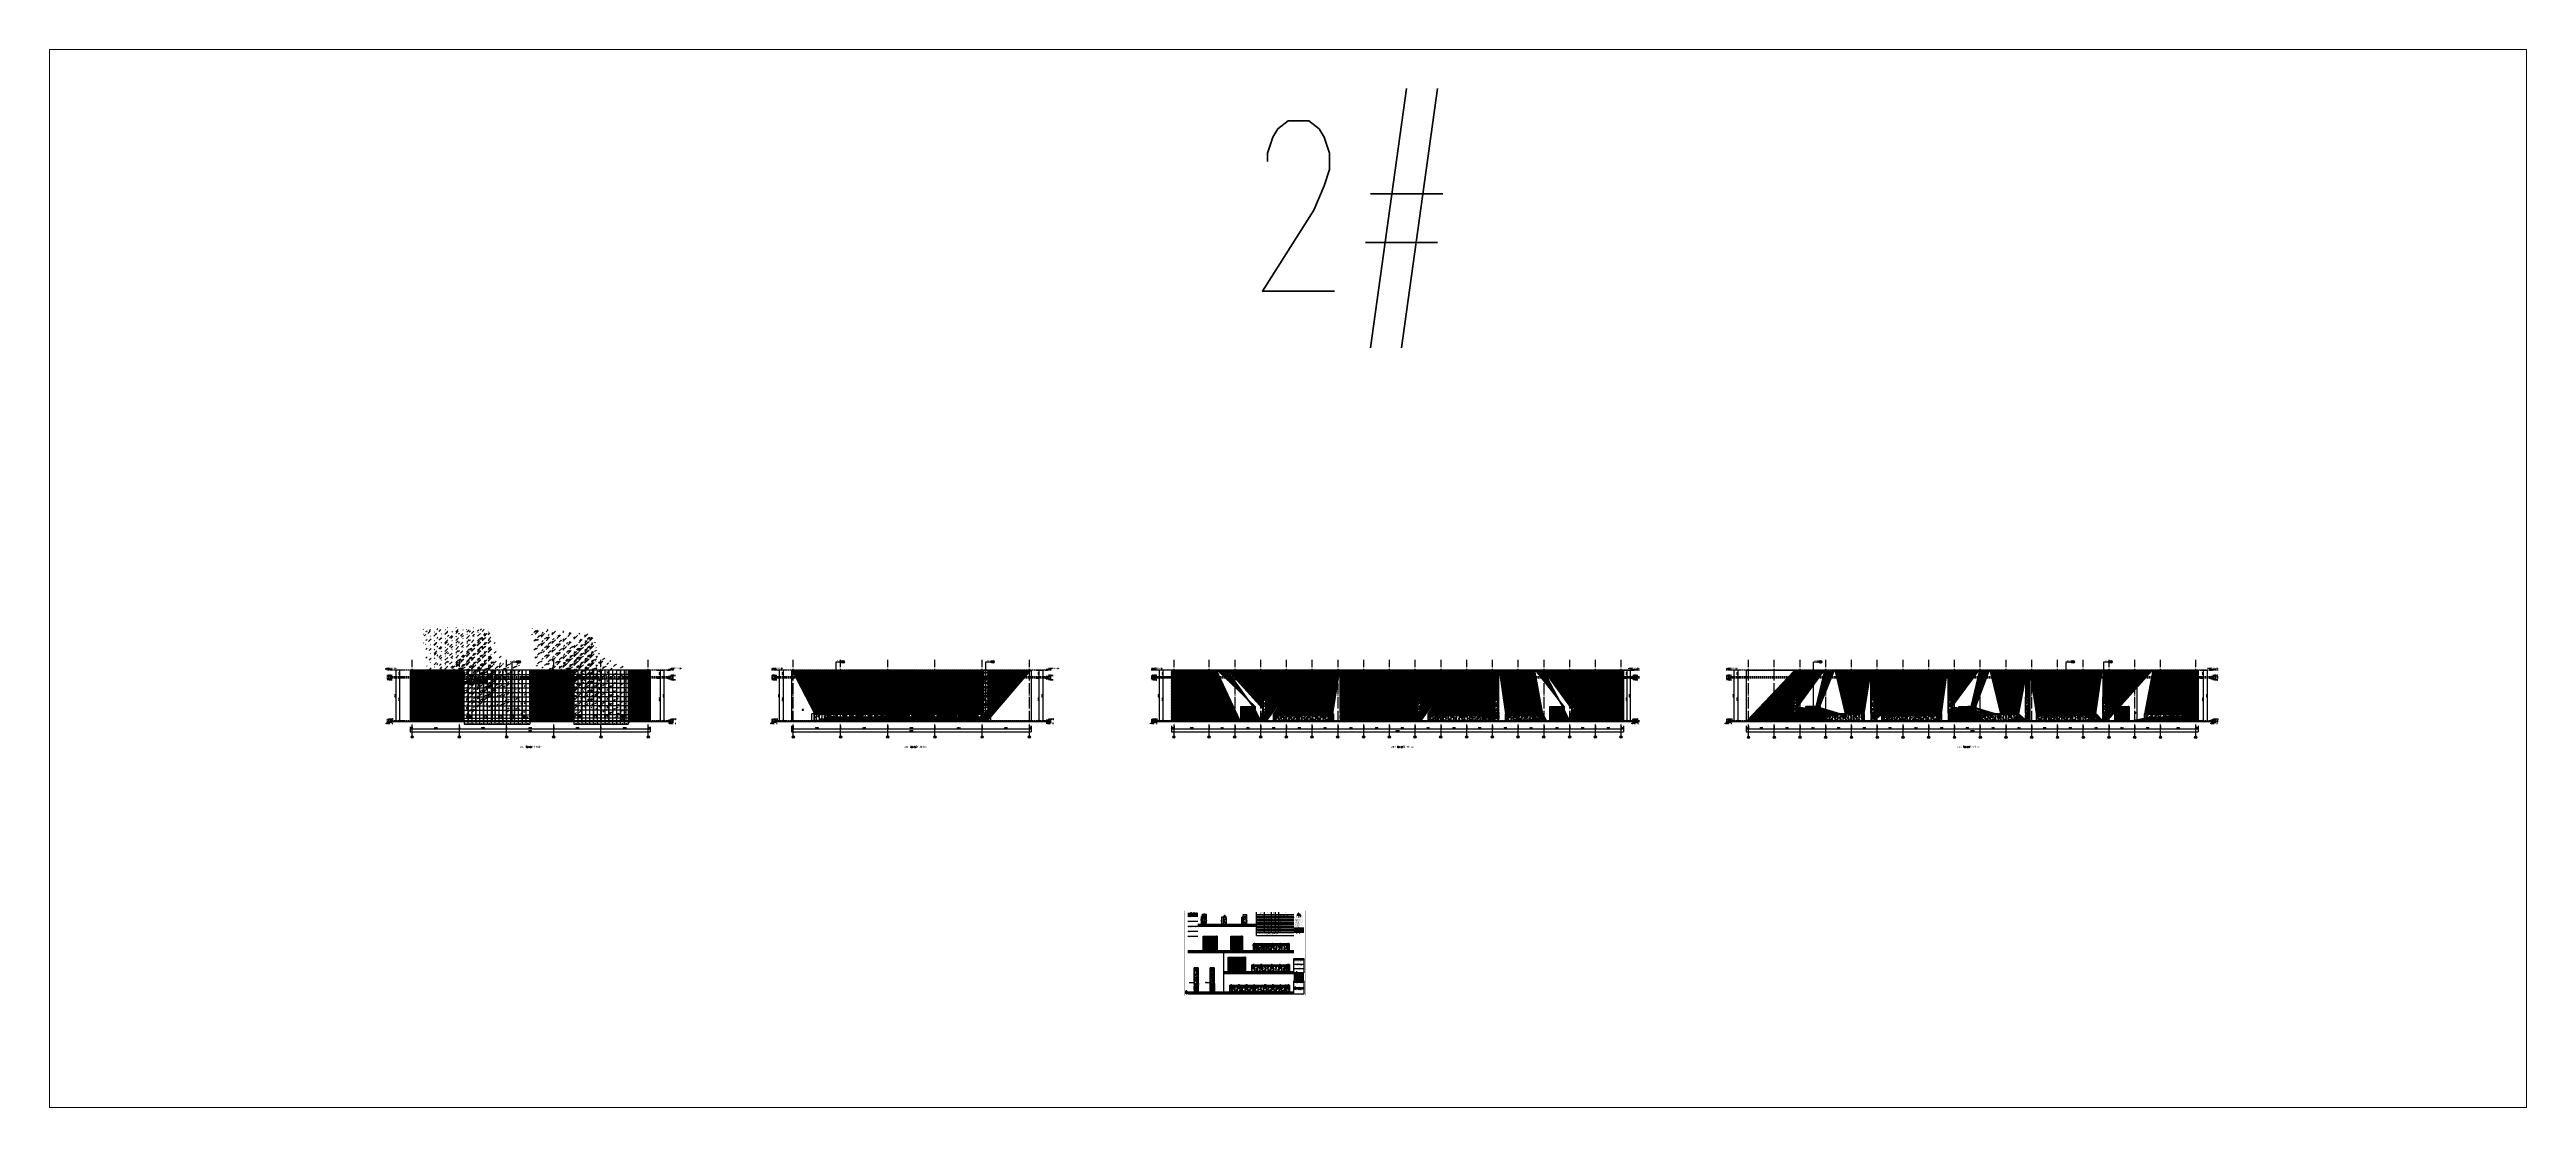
# Model space of a CAD drawing. Extents: x -4210259 to 293730, y -7499 to 868879.
# Drawn here: x -1496350 to -630660, y 382140 to 751730 of the extents above; entities that cross this region are included whole.
import ezdxf
from ezdxf.enums import TextEntityAlignment as Align

# ---------------------------------------------------------------- set-up
doc = ezdxf.new("R2010")
doc.units = 0
doc.header["$LTSCALE"] = 1000
doc.header["$MEASUREMENT"] = 0
for name, pattern in [('__DASH', [0.35, 0.25, -0.1]), ('DASH', [0.35, 0.25, -0.1]), ('DOTE', [2.42, 2, -0.2, 0.02, -0.2])]:
    doc.linetypes.add(name, pattern=pattern)
doc.layers.get('Defpoints').update_dxf_attribs({"color": 210})
for name, color, linetype in [('0-cxFrame', 155, 'Continuous'), ('3T_BAR', 7, 'Continuous'), ('A-AXIS-D', 1, 'Continuous'), ('A-AXIS-DOTE', 14, 'DOTE'), ('A-AXIS-DP', 126, 'Continuous'), ('A-AXIS-SYMB', 3, 'Continuous'), ('A-CURTAIN', 134, 'Continuous'), ('A-HATCH-2', 251, 'Continuous'), ('A-LIN-V', 9, 'Continuous'), ('A-SFCE', 30, 'Continuous'), ('A-TEXT', 61, 'Continuous'), ('A-WINDOW', 140, 'Continuous'), ('A-彩色打印层', 22, 'Continuous'), ('A-门窗表显示尺寸', 160, 'Continuous'), ('AS-WALL', 40, 'Continuous'), ('AXIS', 3, 'Continuous'), ('DIM_ELEV', 3, 'Continuous'), ('DIM_SYMB', 3, 'Continuous'), ('PUB_DIM', 3, 'Continuous'), ('PUB_TEXT', 7, 'Continuous'), ('qianming', 155, 'Continuous'), ('SPACE', 7, 'Continuous'), ('SPACE_HATCH', 8, 'Continuous'), ('参考线', 8, 'Continuous'), ('建-文字', 7, 'Continuous')]:
    doc.layers.add(name, color=color, linetype=linetype)
doc.layers.add('0-cxText', color=131, linetype='Continuous', lineweight=25)
doc.layers.add('A-WALL-HATCH', color=8, linetype='Continuous', lineweight=13)
doc.styles.add('_TCH_AXIS', font='COMPLEX', dxfattribs={"bigfont": 'GBCBIG'})
doc.styles.add('_TCH_DIM', font='SIMPLEX', dxfattribs={"bigfont": 'GBCBIG'})
doc.styles.add('_TCH_DIM_T3', font='SIMPLEX', dxfattribs={"width": 0.705882, "bigfont": 'GBCBIG'})
doc.styles.add('_TCH_SPACE', font='SIMPLEX', dxfattribs={"height": 5, "bigfont": 'GBCBIG'})
doc.styles.add('A-DIM_T3', font='SIMPLEX', dxfattribs={"width": 0.705882, "bigfont": 'GBCBIG'})
doc.styles.add('A-STANDARD', font='SIMPLEX', dxfattribs={"bigfont": 'GBCBIG'})
doc.styles.add('BZHZ', font='bzxw', dxfattribs={"width": 0.8, "bigfont": 'bzhz'})
doc.styles.add('cx_biaoti', font='')
doc.styles.add('cx_tuming', font='')
doc.styles.add('cx_tuqian1', font='')
doc.styles.add('EXPO2012', font='@TSSDENG', dxfattribs={"width": 0.7, "bigfont": '@TSSDCHN'})
doc.styles.get("Standard").update_dxf_attribs({"font": 'gbenor.shx', "bigfont": 'gbcbig.shx'})
doc.styles.add('STYLE1', font='')
doc.styles.add('图框宋体', font='', dxfattribs={"width": 0.75})
doc.styles.add('黑体', font='', dxfattribs={"height": 12})
doc.styles.get('cx_biaoti').set_extended_font_data('SimSun')
doc.styles.get('cx_tuming').set_extended_font_data('SimHei')
doc.styles.get('cx_tuqian1').set_extended_font_data('SimSun')
doc.styles.get('STYLE1').set_extended_font_data('SimSun')
doc.styles.get('图框宋体').set_extended_font_data('SimSun')
doc.styles.get('黑体').set_extended_font_data('SimHei')
doc.dimstyles.new('_TCH_ARCH&&100', dxfattribs={"dimtxt": 297.5, "dimasz": 100, "dimexe": 100, "dimexo": 100, "dimgap": 126.25, "dimtad": 1, "dimdec": 0, "dimzin": 0, "dimdsep": 46, "dimtxsty": '_TCH_DIM_T3', "dimblk": 'ARCHTICK', "dimcen": 0.09, "dimclrt": 7, "dimazin": 2, "dimtfac": 1, "dimtdec": 0, "dimtix": 1, "dimtmove": 2, "dimatfit": 3, "dimfxl": 0, "dimtolj": 1, "dimtzin": 0, "dimarcsym": 0})
doc.dimstyles.new('_TCH_ARCH&&20', dxfattribs={"dimtxt": 59.5, "dimasz": 20, "dimexe": 20, "dimexo": 20, "dimgap": 25.25, "dimtad": 1, "dimdec": 0, "dimzin": 0, "dimdsep": 46, "dimtxsty": '_TCH_DIM_T3', "dimblk": 'ARCHTICK', "dimcen": 0.09, "dimclrt": 7, "dimazin": 2, "dimtfac": 1, "dimtdec": 0, "dimtix": 1, "dimtmove": 2, "dimatfit": 3, "dimfxl": 0, "dimtolj": 1, "dimtzin": 0, "dimarcsym": 0})
doc.dimstyles.new('_TCH_ARCH&&50', dxfattribs={"dimtxt": 148.75, "dimasz": 50, "dimexe": 50, "dimexo": 50, "dimgap": 63.125, "dimtad": 1, "dimdec": 0, "dimzin": 0, "dimdsep": 46, "dimtxsty": '_TCH_DIM_T3', "dimblk": 'ARCHTICK', "dimcen": 0.09, "dimclrt": 7, "dimazin": 2, "dimtfac": 1, "dimtdec": 0, "dimtix": 1, "dimtmove": 2, "dimatfit": 3, "dimfxl": 0, "dimtolj": 1, "dimtzin": 0, "dimarcsym": 0})
doc.dimstyles.new('A-DIM&&100', dxfattribs={"dimtxt": 297.5, "dimasz": 100, "dimexe": 100, "dimexo": 100, "dimgap": 126.25, "dimtad": 1, "dimdec": 0, "dimzin": 0, "dimdsep": 46, "dimtxsty": 'A-DIM_T3', "dimblk": 'ARCHTICK', "dimcen": 0.09, "dimclrt": 7, "dimazin": 2, "dimtfac": 1, "dimtdec": 0, "dimtix": 1, "dimtmove": 2, "dimatfit": 3, "dimfxl": 0, "dimtolj": 1, "dimtzin": 0, "dimarcsym": 0})
doc.dimstyles.new('A-DIM&&20', dxfattribs={"dimtxt": 59.5, "dimasz": 20, "dimexe": 20, "dimexo": 20, "dimgap": 25.25, "dimtad": 1, "dimdec": 0, "dimzin": 0, "dimdsep": 46, "dimtxsty": 'A-DIM_T3', "dimblk": 'ARCHTICK', "dimcen": 0.09, "dimclrt": 7, "dimazin": 2, "dimtfac": 1, "dimtdec": 0, "dimtix": 1, "dimtmove": 2, "dimatfit": 3, "dimfxl": 0, "dimtolj": 1, "dimtzin": 0, "dimarcsym": 0})
pattern_1 = [(90, (-40599475741.43, -3384804562), (-238.125, -2e-30), [])]
pattern_2 = [(90, (-40599514146.96, -3384804562), (-238.125, -2e-30), [])]
pattern_3 = [(90, (-40599568146.96, -3384804562), (-238.125, -2e-30), [])]
pattern_4 = [(90, (-40599583741.43, -3384804562), (-238.125, -2e-30), [])]
pattern_5 = [(0, (0, 0), (187.5, 187.5), [187.5, -187.5]), (0, (0, 70.31), (187.5, 187.5), [187.5, -187.5]), (0, (0, 140.62), (187.5, 187.5), [187.5, -187.5]), (90, (23.44, 164.06), (-187.5, 187.5), [187.5, -187.5]), (90, (93.75, 164.06), (-187.5, 187.5), [187.5, -187.5]), (90, (164.06, 164.06), (-187.5, 187.5), [187.5, -187.5])]
pattern_6 = [(90, (0, 0), (-254, 0), []), (90, (127, 127), (-254, 0), [127, -63.5])]
pattern_7 = [(45, (0, 0), (-168.379802, 168.379802), []), (135, (0, 0), (-505.139407, 168.379802), [595.3125, -357.1875])]

# ---------------------------------------------------------------- blocks, each defined once
blk = doc.blocks.new('G$C8AAC1FDD')
at = {"layer": 'A-LIN-V'}
for p, q in [((-2.46, 0), (-2.47, -0.01)), ((-2.45, 0.01), (-2.46, 0)), ((-2.33, 0.12), (-2.45, 0.01)), ((-2.33, 0.12), (-2.28, 0.17)), ((-2.19, 0.25), (-2.28, 0.17)), ((-2.17, 0.27), (-2.19, 0.25)), ((-2.14, 0.29), (-2.17, 0.27)), ((-2.11, 0.3), (-2.14, 0.29)), ((-2.08, 0.31), (-2.11, 0.3)), ((-2.08, 0.31), (-2.08, 0.31)), ((-2.06, 0.31), (-2.08, 0.31)), ((-2.03, 0.3), (-2.06, 0.31)), ((-2.06, 0.31), (-2.06, 0.31)), ((-2.02, 0.3), (-2.03, 0.3)), ((-2.03, 0.3), (-2.03, 0.3)), ((-2, 0.29), (-2.02, 0.3)), ((-2.02, 0.3), (-2.02, 0.3)), ((-2, 0.29), (-2, 0.29)), ((-2, 0.29), (-1.76, 0.11)), ((-1.98, 0.42), (-1.99, 0.41)), ((-1.99, 0.41), (-1.99, 0.39)), ((-1.99, 0.39), (-1.99, 0.38)), ((-1.99, 0.38), (-1.99, 0.37)), ((-1.99, 0.37), (-1.98, 0.35)), ((-1.96, 0.43), (-1.98, 0.42)), ((-1.98, 0.35), (-1.98, 0.34)), ((-1.98, 0.34), (-1.96, 0.33)), ((-1.95, 0.44), (-1.96, 0.43)), ((-1.63, 0.09), (-1.96, 0.33)), ((-1.64, 0.67), (-1.95, 0.44)), ((-1.71, 0.08), (-1.76, 0.11)), ((-1.76, 0.11), (-1.76, 0.11)), ((-1.69, 0.05), (-1.71, 0.08)), ((-1.71, 0.08), (-1.71, 0.08)), ((-1.67, 0.02), (-1.69, 0.05)), ((-1.69, 0.05), (-1.69, 0.05)), ((-1.67, 0), (-1.67, 0.02)), ((-1.67, 0.02), (-1.67, 0.02)), ((-1.63, 0.67), (-1.64, 0.67)), ((-1.61, 0.68), (-1.63, 0.67)), ((-1.63, 0.09), (-1.61, 0.08)), ((-1.59, 0.69), (-1.61, 0.68)), ((-1.61, 0.08), (-1.6, 0.07)), ((-1.6, 0.07), (-1.58, 0.07)), ((-1.57, 0.69), (-1.59, 0.69)), ((-1.58, 0.07), (-1.56, 0.07)), ((-1.57, 0.69), (-1.57, 0.69)), ((-1.55, 0.69), (-1.57, 0.69)), ((-1.56, 0.07), (-1.56, 0.07)), ((-1.56, 0.07), (-1.54, 0.07)), ((-1.55, 0.69), (-1.55, 0.69)), ((-1.53, 0.69), (-1.55, 0.69)), ((-1.54, 0.07), (-1.52, 0.07)), ((-1.54, 0.07), (-1.54, 0.07)), ((-1.53, 0.69), (-1.53, 0.69)), ((-1.52, 0.68), (-1.53, 0.69)), ((-1.52, 0.68), (-1.52, 0.68)), ((-1.5, 0.67), (-1.52, 0.68)), ((-1.52, 0.07), (-1.5, 0.08)), ((-1.52, 0.07), (-1.52, 0.07)), ((-1.5, 0.67), (-1.5, 0.67)), ((-1.49, 0.66), (-1.5, 0.67)), ((-1.5, 0.08), (-1.49, 0.09)), ((-1.5, 0.08), (-1.5, 0.08)), ((-1.49, 0.66), (-1.49, 0.66)), ((-1.49, 0.66), (-1.16, 0.43)), ((-1.49, 0.09), (-1.48, 0.1)), ((-1.49, 0.09), (-1.49, 0.09)), ((-1.48, 0.1), (-1.4, 0.15)), ((-1.48, 0.1), (-1.48, 0.1)), ((-1.44, 0.03), (-1.45, 0)), ((-1.45, 0), (-1.45, -0.02)), ((-1.42, 0.06), (-1.44, 0.03)), ((-1.39, 0.09), (-1.42, 0.06)), ((-1.4, 0.15), (-1.16, 0.32)), ((-1.4, 0.15), (-1.4, 0.15)), ((-1.36, 0.11), (-1.39, 0.09)), ((-1.36, 0.11), (-1.13, 0.27)), ((-1.16, 0.43), (-1.16, 0.43)), ((-1.15, 0.42), (-1.16, 0.43)), ((-1.16, 0.32), (-1.15, 0.33)), ((-1.16, 0.32), (-1.16, 0.32)), ((-1.15, 0.42), (-1.15, 0.42)), ((-1.14, 0.41), (-1.15, 0.42)), ((-1.15, 0.33), (-1.14, 0.34)), ((-1.15, 0.33), (-1.15, 0.33)), ((-1.14, 0.41), (-1.14, 0.41)), ((-1.13, 0.4), (-1.14, 0.41)), ((-1.14, 0.34), (-1.13, 0.36)), ((-1.14, 0.34), (-1.14, 0.34)), ((-1.13, 0.4), (-1.13, 0.4)), ((-1.13, 0.38), (-1.13, 0.4)), ((-1.13, 0.4), (-1.13, 0.4)), ((-1.13, 0.38), (-1.13, 0.38)), ((-1.13, 0.37), (-1.13, 0.38)), ((-1.13, 0.37), (-1.13, 0.37)), ((-1.13, 0.36), (-1.13, 0.37)), ((-1.13, 0.27), (-1.13, 0.36)), ((-1.13, 0.36), (-1.13, 0.36)), ((-1.13, 0.36), (-1.13, 0.36)), ((-1.12, 0.28), (-1.13, 0.27)), ((-1.11, 0.28), (-1.12, 0.28)), ((-1.1, 0.29), (-1.11, 0.28)), ((-1.08, 0.3), (-1.1, 0.29)), ((-1.06, 0.3), (-1.08, 0.3)), ((-1.08, 0.3), (-1.08, 0.3)), ((-1.05, 0.3), (-1.06, 0.3)), ((-1.03, 0.3), (-1.05, 0.3)), ((-1, 0.29), (-1.03, 0.3)), ((-1.03, 0.3), (-1.03, 0.3)), ((-0.97, 0.27), (-1, 0.29)), ((-1, 0.29), (-1, 0.29)), ((-0.94, 0.25), (-0.97, 0.27)), ((-0.97, 0.27), (-0.97, 0.27)), ((-0.94, 0.25), (-0.94, 0.25)), ((-0.68, 0.01), (-0.94, 0.25)), ((-0.67, 0), (-0.68, 0.01)), ((-0.68, 0.01), (-0.68, 0.01)), ((-0.66, -0.01), (-0.67, 0)), ((-0.67, 0), (-0.67, 0)), ((0.3, 0.23), (0.29, 0.16)), ((0.29, 0.16), (0.29, 0.08)), ((0.29, 0.08), (0.3, 0)), ((0.33, 0.3), (0.3, 0.23)), ((0.38, 0.34), (0.33, 0.3)), ((0.44, 0.38), (0.38, 0.34)), ((0.51, 0.39), (0.44, 0.38)), ((0.45, 0.18), (0.46, 0.2)), ((0.45, 0.15), (0.45, 0.18)), ((0.45, 0.18), (0.45, 0.18)), ((0.45, 0.15), (0.45, 0.15)), ((0.45, 0.07), (0.45, 0.15)), ((0.45, 0.05), (0.45, 0.07)), ((0.45, 0.07), (0.45, 0.07)), ((0.46, 0.03), (0.45, 0.05)), ((0.45, 0.05), (0.45, 0.05)), ((0.46, 0.2), (0.47, 0.21)), ((0.46, 0.2), (0.46, 0.2)), ((0.47, 0.02), (0.46, 0.03)), ((0.46, 0.03), (0.46, 0.03)), ((0.47, 0.21), (0.49, 0.22)), ((0.48, 0.21), (0.47, 0.21)), ((0.49, 0.01), (0.47, 0.02)), ((0.48, 0.02), (0.47, 0.02)), ((0.49, 0.22), (0.51, 0.22)), ((0.49, 0.22), (0.49, 0.22)), ((0.51, 0.01), (0.49, 0.01)), ((0.49, 0.01), (0.49, 0.01)), ((0.51, 0.39), (0.51, 0.39)), ((1.12, 0.39), (0.51, 0.39)), ((0.51, 0.22), (1.03, 0.22)), ((0.51, 0.01), (0.51, 0.01)), ((0.9, 0.01), (0.51, 0.01)), ((0.98, 0), (0.9, 0.01)), ((0.9, 0.01), (0.9, 0.01)), ((1.03, 0.22), (1.12, 0.39)), ((1.03, 0.22), (1.03, 0.22)), ((1.12, 0.39), (1.12, 0.39)), ((1.33, 0.39), (1.33, -0.55)), ((1.33, 0.39), (1.33, 0.39)), ((1.5, 0.39), (1.33, 0.39)), ((1.5, -0.55), (1.5, 0.39)), ((1.5, 0.39), (1.5, 0.39)), ((1.71, 0.39), (1.71, -0.55)), ((1.71, 0.39), (1.71, 0.39)), ((2.44, 0.39), (1.71, 0.39)), ((1.87, 0.22), (2.42, 0.22)), ((1.87, 0.02), (1.87, 0.22)), ((1.87, 0.02), (1.87, 0.02)), ((2.4, 0.02), (1.87, 0.02)), ((2.4, -0.15), (2.4, 0.02)), ((2.4, 0.02), (2.4, 0.02)), ((2.42, 0.22), (2.44, 0.26)), ((2.42, 0.22), (2.42, 0.22)), ((2.49, 0.39), (2.44, 0.39)), ((2.44, 0.26), (2.49, 0.34)), ((2.52, 0.39), (2.49, 0.39)), ((2.49, 0.34), (2.52, 0.39)), ((2.52, 0.39), (2.52, 0.39)), ((2.7, 0.39), (2.7, -0.55)), ((2.7, 0.39), (2.7, 0.39)), ((2.87, 0.39), (2.7, 0.39)), ((2.87, 0), (2.87, 0.39)), ((2.87, 0), (2.87, 0.39)), ((2.87, 0.39), (2.87, 0.39)), ((3.35, 0.39), (3.35, 0)), ((3.35, 0.39), (3.35, 0.39)), ((3.51, 0.39), (3.35, 0.39)), ((3.51, -0.55), (3.51, 0.39)), ((3.51, -0.55), (3.51, 0.39)), ((3.51, 0.39), (3.51, 0.39)), ((3.73, 0.39), (3.73, -0.55)), ((3.73, 0.39), (3.73, 0.39)), ((3.81, 0.39), (3.73, 0.39)), ((3.9, 0.39), (3.81, 0.39)), ((3.81, 0.39), (3.81, 0.39)), ((4.54, 0.39), (3.9, 0.39)), ((3.9, 0.39), (3.9, 0.39)), ((3.9, 0.02), (3.9, 0.22)), ((3.9, 0.02), (3.9, 0.22)), ((3.9, 0.22), (3.9, 0.22)), ((3.9, 0.22), (4.44, 0.22)), ((3.9, 0.02), (3.9, 0.02)), ((4.42, 0.02), (3.9, 0.02)), ((4.42, -0.15), (4.42, 0.02)), ((4.43, 0.02), (4.42, 0.02)), ((4.43, -0.15), (4.43, 0.02)), ((4.44, 0.22), (4.54, 0.39)), ((4.44, 0.22), (4.54, 0.39)), ((4.44, 0.22), (4.44, 0.22)), ((4.54, 0.39), (4.54, 0.39)), ((-2.93, -0.55), (-2.94, -0.58)), ((-2.94, -0.58), (-2.94, -0.6)), ((-2.94, -0.6), (-2.94, -0.64)), ((-2.94, -0.64), (-2.92, -0.67)), ((-2.92, -0.53), (-2.93, -0.55)), ((-2.91, -0.52), (-2.92, -0.53)), ((-2.92, -0.67), (-2.91, -0.69)), ((-2.9, -0.51), (-2.91, -0.52)), ((-2.88, -0.72), (-2.91, -0.69)), ((-2.67, -0.23), (-2.9, -0.51)), ((-2.85, -0.76), (-2.88, -0.72)), ((-2.83, -0.78), (-2.85, -0.76)), ((-2.83, -0.78), (-2.8, -0.77)), ((-2.83, -0.78), (-2.83, -0.78)), ((-2.8, -0.77), (-2.74, -0.73)), ((-2.8, -0.77), (-2.8, -0.77)), ((-2.74, -0.73), (-2.67, -0.69)), ((-2.74, -0.73), (-2.74, -0.73)), ((-2.66, -0.21), (-2.67, -0.23)), ((-2.67, -0.69), (-2.6, -0.66)), ((-2.67, -0.69), (-2.67, -0.69)), ((-2.63, -0.18), (-2.66, -0.21)), ((-2.6, -0.16), (-2.63, -0.18)), ((-2.57, -0.15), (-2.6, -0.16)), ((-2.6, -0.66), (-2.52, -0.63)), ((-2.6, -0.66), (-2.6, -0.66)), ((-2.57, -0.15), (-2.57, -0.15)), ((-2.55, -0.15), (-2.57, -0.15)), ((-2.53, -0.16), (-2.55, -0.15)), ((-2.55, -0.15), (-2.55, -0.15)), ((-2.52, -0.16), (-2.53, -0.16)), ((-2.53, -0.16), (-2.53, -0.16)), ((-2.5, -0.17), (-2.52, -0.16)), ((-2.52, -0.16), (-2.52, -0.16)), ((-2.52, -0.63), (-2.44, -0.6)), ((-2.52, -0.63), (-2.52, -0.63)), ((-2.5, -0.17), (-2.5, -0.17)), ((-2.31, -0.34), (-2.5, -0.17)), ((-2.48, -0.03), (-2.49, -0.05)), ((-2.49, -0.05), (-2.49, -0.07)), ((-2.49, -0.07), (-2.49, -0.1)), ((-2.49, -0.1), (-2.47, -0.12)), ((-2.47, -0.01), (-2.48, -0.03)), ((-2.47, -0.12), (-2.46, -0.14)), ((-2.31, -0.27), (-2.46, -0.14)), ((-2.44, -0.6), (-2.35, -0.57)), ((-2.44, -0.6), (-2.44, -0.6)), ((-2.35, -0.57), (-2.31, -0.56)), ((-2.35, -0.57), (-2.35, -0.57)), ((-2.26, -0.31), (-2.31, -0.27)), ((-2.31, -0.34), (-2.26, -0.39)), ((-2.31, -0.56), (-2.26, -0.54)), ((-2.22, -0.35), (-2.26, -0.31)), ((-2.22, -0.43), (-2.26, -0.39)), ((-2.26, -0.54), (-2.2, -0.52)), ((-2.26, -0.54), (-2.26, -0.54)), ((-2.26, -0.54), (-2.26, -0.54)), ((-2.22, -0.35), (-2.21, -0.36)), ((-2.21, -0.44), (-2.22, -0.43)), ((-2.22, -0.43), (-2.22, -0.43)), ((-2.21, -0.36), (-2.2, -0.37)), ((-2.2, -0.45), (-2.21, -0.44)), ((-2.21, -0.44), (-2.21, -0.44)), ((-2.2, -0.37), (-2.18, -0.38)), ((-2.2, -0.46), (-2.2, -0.45)), ((-2.2, -0.45), (-2.2, -0.45)), ((-2.19, -0.48), (-2.2, -0.46)), ((-2.2, -0.46), (-2.2, -0.46)), ((-2.2, -0.52), (-2.19, -0.51)), ((-2.2, -0.52), (-2.2, -0.52)), ((-2.19, -0.49), (-2.19, -0.48)), ((-2.19, -0.48), (-2.19, -0.48)), ((-2.19, -0.5), (-2.19, -0.49)), ((-2.19, -0.49), (-2.19, -0.49)), ((-2.19, -0.51), (-2.19, -0.5)), ((-2.19, -0.5), (-2.19, -0.5)), ((-2.19, -0.51), (-2.19, -0.51)), ((-2.18, -0.38), (-2.16, -0.39)), ((-2.16, -0.39), (-2.14, -0.39)), ((-2.14, -0.39), (-2.14, -0.39)), ((-2.14, -0.39), (-2.11, -0.39)), ((-2.11, -0.39), (-2.08, -0.38)), ((-2.11, -0.39), (-2.11, -0.39)), ((-2.08, -0.38), (-2.06, -0.36)), ((-2.08, -0.38), (-2.08, -0.38)), ((-2.06, -0.36), (-2.05, -0.35)), ((-2.06, -0.36), (-2.06, -0.36)), ((-1.7, -0.06), (-2.05, -0.35)), ((-2.05, -0.35), (-2.05, -0.35)), ((-2.04, -0.46), (-2.05, -0.48)), ((-2.05, -0.48), (-2.02, -0.49)), ((-2.03, -0.44), (-2.04, -0.46)), ((-2.02, -0.42), (-2.03, -0.44)), ((-2.01, -0.4), (-2.02, -0.42)), ((-2.02, -0.49), (-2.02, -0.49)), ((-2.02, -0.49), (-1.97, -0.49)), ((-1.99, -0.39), (-2.01, -0.4)), ((-1.98, -0.38), (-1.99, -0.39)), ((-1.97, -0.37), (-1.98, -0.38)), ((-1.97, -0.37), (-1.67, -0.1)), ((-1.97, -0.49), (-1.91, -0.48)), ((-1.97, -0.49), (-1.97, -0.49)), ((-1.91, -0.48), (-1.85, -0.47)), ((-1.91, -0.48), (-1.91, -0.48)), ((-1.85, -0.47), (-1.85, -0.47)), ((-1.85, -0.47), (-1.79, -0.47)), ((-1.79, -0.47), (-1.73, -0.46)), ((-1.79, -0.47), (-1.79, -0.47)), ((-1.73, -0.46), (-1.73, -0.46)), ((-1.73, -0.46), (-1.67, -0.46)), ((-1.7, -0.06), (-1.69, -0.05)), ((-1.7, -0.06), (-1.7, -0.06)), ((-1.69, -0.05), (-1.68, -0.03)), ((-1.69, -0.05), (-1.69, -0.05)), ((-1.68, -0.03), (-1.67, -0.02)), ((-1.68, -0.03), (-1.68, -0.03)), ((-1.67, -0.02), (-1.67, 0)), ((-1.67, 0), (-1.67, 0)), ((-1.67, -0.02), (-1.67, -0.02)), ((-1.65, -0.09), (-1.67, -0.1)), ((-1.67, -0.46), (-1.6, -0.46)), ((-1.63, -0.08), (-1.65, -0.09)), ((-1.61, -0.07), (-1.63, -0.08)), ((-1.59, -0.06), (-1.61, -0.07)), ((-1.6, -0.46), (-1.54, -0.46)), ((-1.56, -0.06), (-1.59, -0.06)), ((-1.54, -0.07), (-1.56, -0.06)), ((-1.56, -0.06), (-1.56, -0.06)), ((-1.51, -0.07), (-1.54, -0.07)), ((-1.54, -0.07), (-1.54, -0.07)), ((-1.54, -0.46), (-1.48, -0.46)), ((-1.49, -0.08), (-1.51, -0.07)), ((-1.51, -0.07), (-1.51, -0.07)), ((-1.47, -0.1), (-1.49, -0.08)), ((-1.49, -0.08), (-1.49, -0.08)), ((-1.48, -0.46), (-1.42, -0.46)), ((-1.47, -0.1), (-1.47, -0.1)), ((-1.47, -0.1), (-1.16, -0.36)), ((-1.45, -0.02), (-1.45, -0.04)), ((-1.45, -0.04), (-1.44, -0.05)), ((-1.44, -0.05), (-1.43, -0.06)), ((-1.43, -0.06), (-1.11, -0.33)), ((-1.42, -0.46), (-1.36, -0.46)), ((-1.36, -0.46), (-1.3, -0.47)), ((-1.3, -0.47), (-1.24, -0.47)), ((-1.24, -0.47), (-1.19, -0.48)), ((-1.19, -0.48), (-1.13, -0.49)), ((-1.16, -0.36), (-1.16, -0.36)), ((-1.15, -0.37), (-1.16, -0.36)), ((-1.13, -0.39), (-1.15, -0.37)), ((-1.15, -0.37), (-1.15, -0.37)), ((-1.12, -0.4), (-1.13, -0.39)), ((-1.13, -0.39), (-1.13, -0.39)), ((-1.13, -0.49), (-1.11, -0.49)), ((-1.12, -0.4), (-1.12, -0.4)), ((-1.11, -0.42), (-1.12, -0.4)), ((-1.07, -0.36), (-1.11, -0.33)), ((-1.09, -0.44), (-1.11, -0.42)), ((-1.11, -0.42), (-1.11, -0.42)), ((-1.11, -0.42), (-1.11, -0.42)), ((-1.11, -0.49), (-1.08, -0.49)), ((-1.09, -0.47), (-1.09, -0.44)), ((-1.09, -0.44), (-1.09, -0.44)), ((-1.08, -0.49), (-1.09, -0.47)), ((-1.09, -0.47), (-1.09, -0.47)), ((-1.08, -0.49), (-1.08, -0.49)), ((-1.07, -0.36), (-1.06, -0.37)), ((-1.06, -0.37), (-1.03, -0.39)), ((-1.06, -0.37), (-1.06, -0.37)), ((-1.03, -0.39), (-1, -0.4)), ((-1, -0.4), (-1, -0.4)), ((-1, -0.4), (-0.97, -0.4)), ((-0.97, -0.4), (-0.95, -0.39)), ((-0.97, -0.4), (-0.97, -0.4)), ((-0.95, -0.39), (-0.93, -0.38)), ((-0.95, -0.39), (-0.95, -0.39)), ((-0.93, -0.38), (-0.92, -0.37)), ((-0.93, -0.38), (-0.93, -0.38)), ((-0.92, -0.49), (-0.93, -0.5)), ((-0.93, -0.5), (-0.93, -0.51)), ((-0.93, -0.51), (-0.88, -0.53)), ((-0.92, -0.37), (-0.9, -0.36)), ((-0.92, -0.37), (-0.92, -0.37)), ((-0.91, -0.45), (-0.92, -0.46)), ((-0.92, -0.46), (-0.92, -0.47)), ((-0.92, -0.47), (-0.92, -0.49)), ((-0.9, -0.43), (-0.91, -0.44)), ((-0.91, -0.44), (-0.91, -0.45)), ((-0.66, -0.14), (-0.9, -0.36)), ((-0.9, -0.43), (-0.62, -0.18)), ((-0.9, -0.36), (-0.9, -0.36)), ((-0.88, -0.53), (-0.79, -0.56)), ((-0.79, -0.56), (-0.71, -0.58)), ((-0.71, -0.58), (-0.62, -0.61)), ((-0.65, -0.03), (-0.66, -0.01)), ((-0.66, -0.01), (-0.66, -0.01)), ((-0.66, -0.14), (-0.64, -0.12)), ((-0.66, -0.14), (-0.66, -0.14)), ((-0.64, -0.05), (-0.65, -0.03)), ((-0.65, -0.03), (-0.65, -0.03)), ((-0.63, -0.07), (-0.64, -0.05)), ((-0.64, -0.05), (-0.64, -0.05)), ((-0.64, -0.12), (-0.63, -0.09)), ((-0.64, -0.12), (-0.64, -0.12)), ((-0.63, -0.09), (-0.63, -0.07)), ((-0.63, -0.07), (-0.63, -0.07)), ((-0.63, -0.09), (-0.63, -0.09)), ((-0.61, -0.17), (-0.62, -0.18)), ((-0.62, -0.61), (-0.54, -0.65)), ((-0.6, -0.16), (-0.61, -0.17)), ((-0.58, -0.16), (-0.6, -0.16)), ((-0.56, -0.15), (-0.58, -0.16)), ((-0.56, -0.15), (-0.56, -0.15)), ((-0.54, -0.16), (-0.56, -0.15)), ((-0.51, -0.17), (-0.54, -0.16)), ((-0.54, -0.16), (-0.54, -0.16)), ((-0.54, -0.65), (-0.47, -0.68)), ((-0.48, -0.19), (-0.51, -0.17)), ((-0.51, -0.17), (-0.51, -0.17)), ((-0.45, -0.22), (-0.48, -0.19)), ((-0.48, -0.19), (-0.48, -0.19)), ((-0.47, -0.68), (-0.4, -0.72)), ((-0.45, -0.22), (-0.45, -0.22)), ((-0.45, -0.22), (-0.21, -0.51)), ((-0.4, -0.72), (-0.33, -0.75)), ((-0.33, -0.75), (-0.28, -0.78)), ((-0.28, -0.78), (-0.27, -0.77)), ((-0.28, -0.78), (-0.28, -0.78)), ((-0.27, -0.76), (-0.26, -0.75)), ((-0.27, -0.77), (-0.27, -0.76)), ((-0.27, -0.76), (-0.27, -0.76)), ((-0.27, -0.77), (-0.27, -0.77)), ((-0.26, -0.75), (-0.25, -0.74)), ((-0.26, -0.75), (-0.26, -0.75)), ((-0.25, -0.74), (-0.24, -0.72)), ((-0.25, -0.74), (-0.25, -0.74)), ((-0.24, -0.72), (-0.23, -0.71)), ((-0.24, -0.72), (-0.24, -0.72)), ((-0.23, -0.71), (-0.22, -0.7)), ((-0.23, -0.71), (-0.23, -0.71)), ((-0.22, -0.7), (-0.2, -0.68)), ((-0.21, -0.7), (-0.22, -0.7)), ((-0.2, -0.52), (-0.21, -0.51)), ((-0.21, -0.51), (-0.21, -0.51)), ((-0.19, -0.54), (-0.2, -0.52)), ((-0.2, -0.52), (-0.2, -0.52)), ((-0.2, -0.68), (-0.18, -0.65)), ((-0.2, -0.68), (-0.2, -0.68)), ((-0.18, -0.56), (-0.19, -0.54)), ((-0.19, -0.54), (-0.19, -0.54)), ((-0.18, -0.58), (-0.18, -0.56)), ((-0.18, -0.56), (-0.18, -0.56)), ((-0.17, -0.61), (-0.18, -0.58)), ((-0.17, -0.58), (-0.18, -0.58)), ((-0.18, -0.65), (-0.17, -0.61)), ((-0.18, -0.65), (-0.18, -0.65)), ((-0.17, -0.61), (-0.17, -0.61)), ((0.38, -0.39), (0.28, -0.55)), ((0.28, -0.55), (0.9, -0.55)), ((0.3, 0), (0.33, -0.06)), ((0.33, -0.06), (0.38, -0.11)), ((0.38, -0.11), (0.44, -0.14)), ((0.38, -0.39), (0.38, -0.39)), ((0.9, -0.39), (0.38, -0.39)), ((0.44, -0.14), (0.51, -0.16)), ((0.51, -0.16), (0.9, -0.16)), ((0.9, -0.16), (0.91, -0.16)), ((0.92, -0.39), (0.9, -0.39)), ((0.9, -0.55), (0.97, -0.54)), ((0.9, -0.55), (0.9, -0.55)), ((0.91, -0.16), (0.93, -0.16)), ((0.93, -0.38), (0.92, -0.39)), ((0.93, -0.16), (0.94, -0.17)), ((0.95, -0.36), (0.93, -0.38)), ((0.94, -0.17), (0.95, -0.2)), ((0.95, -0.2), (0.96, -0.23)), ((0.96, -0.32), (0.95, -0.35)), ((0.95, -0.35), (0.95, -0.36)), ((0.96, -0.23), (0.96, -0.32)), ((0.97, -0.54), (1.03, -0.51)), ((0.97, -0.54), (0.97, -0.54)), ((1.04, -0.03), (0.98, 0)), ((0.98, 0), (0.98, 0)), ((1.03, -0.51), (1.08, -0.46)), ((1.03, -0.51), (1.03, -0.51)), ((1.08, -0.08), (1.04, -0.03)), ((1.04, -0.03), (1.04, -0.03)), ((1.11, -0.15), (1.08, -0.08)), ((1.08, -0.08), (1.08, -0.08)), ((1.08, -0.46), (1.11, -0.4)), ((1.08, -0.46), (1.08, -0.46)), ((1.12, -0.24), (1.11, -0.15)), ((1.11, -0.15), (1.11, -0.15)), ((1.11, -0.4), (1.12, -0.33)), ((1.11, -0.4), (1.11, -0.4)), ((1.12, -0.24), (1.12, -0.24)), ((1.12, -0.33), (1.12, -0.24)), ((1.12, -0.33), (1.12, -0.33)), ((1.33, -0.55), (1.5, -0.55)), ((1.5, -0.55), (1.5, -0.55)), ((1.71, -0.55), (2.47, -0.55)), ((1.87, -0.15), (2.4, -0.15)), ((1.87, -0.39), (1.87, -0.15)), ((1.87, -0.39), (1.87, -0.39)), ((2.42, -0.39), (1.87, -0.39)), ((2.4, -0.15), (2.4, -0.15)), ((2.42, -0.39), (2.42, -0.39)), ((2.46, -0.46), (2.42, -0.39)), ((2.52, -0.55), (2.46, -0.46)), ((2.47, -0.55), (2.52, -0.55)), ((2.52, -0.55), (2.52, -0.55)), ((2.52, -0.55), (2.52, -0.55)), ((2.52, -0.55), (2.52, -0.55)), ((2.7, -0.55), (2.87, -0.55)), ((3.35, 0), (2.87, 0)), ((2.87, 0), (2.87, 0)), ((2.87, -0.55), (2.87, -0.17)), ((2.87, -0.55), (2.87, -0.17)), ((2.87, -0.17), (2.87, -0.17)), ((2.87, -0.17), (3.35, -0.17)), ((2.87, -0.55), (2.87, -0.55)), ((3.35, -0.17), (3.35, -0.55)), ((3.35, -0.55), (3.51, -0.55)), ((3.51, -0.55), (3.51, -0.55)), ((3.73, -0.55), (4.54, -0.55)), ((3.9, -0.39), (3.9, -0.15)), ((3.9, -0.39), (3.9, -0.15)), ((3.9, -0.15), (3.9, -0.15)), ((3.9, -0.15), (4.42, -0.15)), ((3.9, -0.39), (3.9, -0.39)), ((4.44, -0.39), (3.9, -0.39)), ((4.42, -0.15), (4.43, -0.15)), ((4.54, -0.55), (4.44, -0.39)), ((4.54, -0.55), (4.44, -0.39)), ((4.44, -0.39), (4.44, -0.39)), ((4.54, -0.55), (4.54, -0.55))]:
    blk.add_line(p, q, dxfattribs=at)
blk = doc.blocks.new('_ArchTick')
at = {"color": 0, "linetype": 'ByBlock', "const_width": 0.4}
blk.add_lwpolyline([(-0.5, -0.5), (0.5, 0.5)], dxfattribs=at)
blk = doc.blocks.new('*D1236')
at = {"layer": 'A-门窗表显示尺寸', "color": 0, "lineweight": -2}
for p, q in [((-1640980, 522217), (-1640980, 522000)), ((-1640980, 522020), (-1638480, 522020)), ((-1638480, 522217), (-1638480, 522000))]:
    blk.add_line(p, q, dxfattribs=at)
at = {"layer": 'Defpoints', "color": 0}
for p in [(-1640980, 522237), (-1638480, 522237), (-1638480, 522020)]:
    blk.add_point(p, dxfattribs=at)
at = {"layer": 'A-门窗表显示尺寸', "color": 0, "lineweight": -2, "xscale": 20, "yscale": 20, "zscale": 20, "rotation": 180}
blk.add_blockref('_ArchTick', (-1640980, 522020), dxfattribs=at)
at = {"layer": 'A-门窗表显示尺寸', "color": 0, "lineweight": -2, "xscale": 20, "yscale": 20, "zscale": 20}
blk.add_blockref('_ArchTick', (-1638480, 522020), dxfattribs=at)
at = {"layer": 'A-门窗表显示尺寸', "color": 7, "insert": (-1639730, 522075), "char_height": 59.5, "attachment_point": 5, "style": 'A-DIM_T3'}
blk.add_mtext('\\A1;2500', dxfattribs=at)
blk = doc.blocks.new('*D1237')
at = {"layer": 'A-门窗表显示尺寸', "color": 0, "lineweight": -2}
for p, q in [((-1643480, 522217), (-1643480, 522000)), ((-1643480, 522020), (-1640980, 522020)), ((-1640980, 522217), (-1640980, 522000))]:
    blk.add_line(p, q, dxfattribs=at)
at = {"layer": 'Defpoints', "color": 0}
for p in [(-1643480, 522237), (-1640980, 522237), (-1640980, 522020)]:
    blk.add_point(p, dxfattribs=at)
at = {"layer": 'A-门窗表显示尺寸', "color": 0, "lineweight": -2, "xscale": 20, "yscale": 20, "zscale": 20, "rotation": 180}
blk.add_blockref('_ArchTick', (-1643480, 522020), dxfattribs=at)
at = {"layer": 'A-门窗表显示尺寸', "color": 0, "lineweight": -2, "xscale": 20, "yscale": 20, "zscale": 20}
blk.add_blockref('_ArchTick', (-1640980, 522020), dxfattribs=at)
at = {"layer": 'A-门窗表显示尺寸', "color": 7, "insert": (-1642230, 522075), "char_height": 59.5, "attachment_point": 5, "style": 'A-DIM_T3'}
blk.add_mtext('\\A1;2500', dxfattribs=at)
blk = doc.blocks.new('*D1238')
at = {"layer": 'A-门窗表显示尺寸', "color": 0, "lineweight": -2}
for p, q in [((-1638500, 522237), (-1638761, 522237)), ((-1638741, 517237), (-1638741, 522237)), ((-1638500, 517237), (-1638761, 517237))]:
    blk.add_line(p, q, dxfattribs=at)
at = {"layer": 'Defpoints', "color": 0}
for p in [(-1638741, 522237), (-1638480, 522237), (-1638480, 517237)]:
    blk.add_point(p, dxfattribs=at)
at = {"layer": 'A-门窗表显示尺寸', "color": 0, "lineweight": -2, "xscale": 20, "yscale": 20, "zscale": 20}
for p, rotation in [((-1638741, 522237), 90), ((-1638741, 517237), 270)]:
    blk.add_blockref('_ArchTick', p, dxfattribs=dict(at, rotation=rotation))
at = {"layer": 'A-门窗表显示尺寸', "color": 7, "insert": (-1638796, 519737), "char_height": 59.5, "attachment_point": 5, "rotation": 90, "style": 'A-DIM_T3'}
blk.add_mtext('\\A1;5000', dxfattribs=at)
blk = doc.blocks.new('*D1253')
at = {"layer": 'A-门窗表显示尺寸', "color": 0, "lineweight": -2}
for p, q in [((88599, 519123), (88599, 519390)), ((88599, 519370), (101799, 519370)), ((101799, 519123), (101799, 519390))]:
    blk.add_line(p, q, dxfattribs=at)
at = {"layer": 'Defpoints', "color": 0}
for p in [(88599, 519103), (101799, 519370), (101799, 519103)]:
    blk.add_point(p, dxfattribs=at)
at = {"layer": 'A-门窗表显示尺寸', "color": 0, "lineweight": -2, "xscale": 20, "yscale": 20, "zscale": 20, "rotation": 180}
blk.add_blockref('_ArchTick', (88599, 519370), dxfattribs=at)
at = {"layer": 'A-门窗表显示尺寸', "color": 0, "lineweight": -2, "xscale": 20, "yscale": 20, "zscale": 20}
blk.add_blockref('_ArchTick', (101799, 519370), dxfattribs=at)
at = {"layer": 'A-门窗表显示尺寸', "color": 7, "insert": (95199, 519425), "char_height": 59.5, "attachment_point": 5, "style": 'A-DIM_T3'}
blk.add_mtext('\\A1;13200', dxfattribs=at)
blk = doc.blocks.new('*D1254')
at = {"layer": 'A-门窗表显示尺寸', "color": 0, "lineweight": -2}
for p, q in [((101799, 519637), (101532, 519637)), ((101552, 517237), (101552, 519637)), ((101799, 517237), (101532, 517237))]:
    blk.add_line(p, q, dxfattribs=at)
at = {"layer": 'Defpoints', "color": 0}
for p in [(101552, 519637), (101819, 519637), (101819, 517237)]:
    blk.add_point(p, dxfattribs=at)
at = {"layer": 'A-门窗表显示尺寸', "color": 0, "lineweight": -2, "xscale": 20, "yscale": 20, "zscale": 20}
for p, rotation in [((101552, 519637), 90), ((101552, 517237), 270)]:
    blk.add_blockref('_ArchTick', p, dxfattribs=dict(at, rotation=rotation))
at = {"layer": 'A-门窗表显示尺寸', "color": 7, "insert": (101497, 518437), "char_height": 59.5, "attachment_point": 5, "rotation": 90, "style": 'A-DIM_T3'}
blk.add_mtext('\\A1;2400', dxfattribs=at)
blk = doc.blocks.new('*D1255')
at = {"layer": 'A-门窗表显示尺寸', "color": 0, "lineweight": -2}
for p, q in [((100856, 518863), (100856, 519130)), ((100856, 519110), (101799, 519110)), ((101799, 518863), (101799, 519130))]:
    blk.add_line(p, q, dxfattribs=at)
at = {"layer": 'Defpoints', "color": 0}
for p in [(100856, 518843), (101799, 519110), (101799, 518843)]:
    blk.add_point(p, dxfattribs=at)
at = {"layer": 'A-门窗表显示尺寸', "color": 0, "lineweight": -2, "xscale": 20, "yscale": 20, "zscale": 20, "rotation": 180}
blk.add_blockref('_ArchTick', (100856, 519110), dxfattribs=at)
at = {"layer": 'A-门窗表显示尺寸', "color": 0, "lineweight": -2, "xscale": 20, "yscale": 20, "zscale": 20}
blk.add_blockref('_ArchTick', (101799, 519110), dxfattribs=at)
at = {"layer": 'A-门窗表显示尺寸', "color": 7, "insert": (101328, 519165), "char_height": 59.5, "attachment_point": 5, "style": 'A-DIM_T3'}
blk.add_mtext('\\A1;943', dxfattribs=at)
blk = doc.blocks.new('*D1256')
at = {"layer": 'A-门窗表显示尺寸', "color": 0, "lineweight": -2}
for p, q in [((99914, 518863), (99914, 519130)), ((99914, 519110), (100856, 519110)), ((100856, 518863), (100856, 519130))]:
    blk.add_line(p, q, dxfattribs=at)
at = {"layer": 'Defpoints', "color": 0}
for p in [(99914, 518843), (100856, 519110), (100856, 518843)]:
    blk.add_point(p, dxfattribs=at)
at = {"layer": 'A-门窗表显示尺寸', "color": 0, "lineweight": -2, "xscale": 20, "yscale": 20, "zscale": 20, "rotation": 180}
blk.add_blockref('_ArchTick', (99914, 519110), dxfattribs=at)
at = {"layer": 'A-门窗表显示尺寸', "color": 0, "lineweight": -2, "xscale": 20, "yscale": 20, "zscale": 20}
blk.add_blockref('_ArchTick', (100856, 519110), dxfattribs=at)
at = {"layer": 'A-门窗表显示尺寸', "color": 7, "insert": (100385, 519165), "char_height": 59.5, "attachment_point": 5, "style": 'A-DIM_T3'}
blk.add_mtext('\\A1;943', dxfattribs=at)
blk = doc.blocks.new('*D1257')
at = {"layer": 'A-门窗表显示尺寸', "color": 0, "lineweight": -2}
for p, q in [((98971, 518863), (98971, 519130)), ((98971, 519110), (99914, 519110)), ((99914, 518863), (99914, 519130))]:
    blk.add_line(p, q, dxfattribs=at)
at = {"layer": 'Defpoints', "color": 0}
for p in [(98971, 518843), (99914, 519110), (99914, 518843)]:
    blk.add_point(p, dxfattribs=at)
at = {"layer": 'A-门窗表显示尺寸', "color": 0, "lineweight": -2, "xscale": 20, "yscale": 20, "zscale": 20, "rotation": 180}
blk.add_blockref('_ArchTick', (98971, 519110), dxfattribs=at)
at = {"layer": 'A-门窗表显示尺寸', "color": 0, "lineweight": -2, "xscale": 20, "yscale": 20, "zscale": 20}
blk.add_blockref('_ArchTick', (99914, 519110), dxfattribs=at)
at = {"layer": 'A-门窗表显示尺寸', "color": 7, "insert": (99442, 519165), "char_height": 59.5, "attachment_point": 5, "style": 'A-DIM_T3'}
blk.add_mtext('\\A1;943', dxfattribs=at)
blk = doc.blocks.new('*D1258')
at = {"layer": 'A-门窗表显示尺寸', "color": 0, "lineweight": -2}
for p, q in [((98028, 518863), (98028, 519130)), ((98028, 519110), (98971, 519110)), ((98971, 518863), (98971, 519130))]:
    blk.add_line(p, q, dxfattribs=at)
at = {"layer": 'Defpoints', "color": 0}
for p in [(98028, 518843), (98971, 519110), (98971, 518843)]:
    blk.add_point(p, dxfattribs=at)
at = {"layer": 'A-门窗表显示尺寸', "color": 0, "lineweight": -2, "xscale": 20, "yscale": 20, "zscale": 20, "rotation": 180}
blk.add_blockref('_ArchTick', (98028, 519110), dxfattribs=at)
at = {"layer": 'A-门窗表显示尺寸', "color": 0, "lineweight": -2, "xscale": 20, "yscale": 20, "zscale": 20}
blk.add_blockref('_ArchTick', (98971, 519110), dxfattribs=at)
at = {"layer": 'A-门窗表显示尺寸', "color": 7, "insert": (98499, 519165), "char_height": 59.5, "attachment_point": 5, "style": 'A-DIM_T3'}
blk.add_mtext('\\A1;943', dxfattribs=at)
blk = doc.blocks.new('*D1259')
at = {"layer": 'A-门窗表显示尺寸', "color": 0, "lineweight": -2}
for p, q in [((97085, 518863), (97085, 519130)), ((97085, 519110), (98028, 519110)), ((98028, 518863), (98028, 519130))]:
    blk.add_line(p, q, dxfattribs=at)
at = {"layer": 'Defpoints', "color": 0}
for p in [(97085, 518843), (98028, 519110), (98028, 518843)]:
    blk.add_point(p, dxfattribs=at)
at = {"layer": 'A-门窗表显示尺寸', "color": 0, "lineweight": -2, "xscale": 20, "yscale": 20, "zscale": 20, "rotation": 180}
blk.add_blockref('_ArchTick', (97085, 519110), dxfattribs=at)
at = {"layer": 'A-门窗表显示尺寸', "color": 0, "lineweight": -2, "xscale": 20, "yscale": 20, "zscale": 20}
blk.add_blockref('_ArchTick', (98028, 519110), dxfattribs=at)
at = {"layer": 'A-门窗表显示尺寸', "color": 7, "insert": (97556, 519165), "char_height": 59.5, "attachment_point": 5, "style": 'A-DIM_T3'}
blk.add_mtext('\\A1;943', dxfattribs=at)
blk = doc.blocks.new('*D1260')
at = {"layer": 'A-门窗表显示尺寸', "color": 0, "lineweight": -2}
for p, q in [((96142, 518863), (96142, 519130)), ((96142, 519110), (97085, 519110)), ((97085, 518863), (97085, 519130))]:
    blk.add_line(p, q, dxfattribs=at)
at = {"layer": 'Defpoints', "color": 0}
for p in [(96142, 518843), (97085, 519110), (97085, 518843)]:
    blk.add_point(p, dxfattribs=at)
at = {"layer": 'A-门窗表显示尺寸', "color": 0, "lineweight": -2, "xscale": 20, "yscale": 20, "zscale": 20, "rotation": 180}
blk.add_blockref('_ArchTick', (96142, 519110), dxfattribs=at)
at = {"layer": 'A-门窗表显示尺寸', "color": 0, "lineweight": -2, "xscale": 20, "yscale": 20, "zscale": 20}
blk.add_blockref('_ArchTick', (97085, 519110), dxfattribs=at)
at = {"layer": 'A-门窗表显示尺寸', "color": 7, "insert": (96614, 519165), "char_height": 59.5, "attachment_point": 5, "style": 'A-DIM_T3'}
blk.add_mtext('\\A1;943', dxfattribs=at)
blk = doc.blocks.new('*D1261')
at = {"layer": 'A-门窗表显示尺寸', "color": 0, "lineweight": -2}
for p, q in [((95199, 518863), (95199, 519130)), ((95199, 519110), (96142, 519110)), ((96142, 518863), (96142, 519130))]:
    blk.add_line(p, q, dxfattribs=at)
at = {"layer": 'Defpoints', "color": 0}
for p in [(95199, 518843), (96142, 519110), (96142, 518843)]:
    blk.add_point(p, dxfattribs=at)
at = {"layer": 'A-门窗表显示尺寸', "color": 0, "lineweight": -2, "xscale": 20, "yscale": 20, "zscale": 20, "rotation": 180}
blk.add_blockref('_ArchTick', (95199, 519110), dxfattribs=at)
at = {"layer": 'A-门窗表显示尺寸', "color": 0, "lineweight": -2, "xscale": 20, "yscale": 20, "zscale": 20}
blk.add_blockref('_ArchTick', (96142, 519110), dxfattribs=at)
at = {"layer": 'A-门窗表显示尺寸', "color": 7, "insert": (95671, 519165), "char_height": 59.5, "attachment_point": 5, "style": 'A-DIM_T3'}
blk.add_mtext('\\A1;943', dxfattribs=at)
blk = doc.blocks.new('*D1262')
at = {"layer": 'A-门窗表显示尺寸', "color": 0, "lineweight": -2}
for p, q in [((94256, 518863), (94256, 519130)), ((94256, 519110), (95199, 519110)), ((95199, 518863), (95199, 519130))]:
    blk.add_line(p, q, dxfattribs=at)
at = {"layer": 'Defpoints', "color": 0}
for p in [(94256, 518843), (95199, 519110), (95199, 518843)]:
    blk.add_point(p, dxfattribs=at)
at = {"layer": 'A-门窗表显示尺寸', "color": 0, "lineweight": -2, "xscale": 20, "yscale": 20, "zscale": 20, "rotation": 180}
blk.add_blockref('_ArchTick', (94256, 519110), dxfattribs=at)
at = {"layer": 'A-门窗表显示尺寸', "color": 0, "lineweight": -2, "xscale": 20, "yscale": 20, "zscale": 20}
blk.add_blockref('_ArchTick', (95199, 519110), dxfattribs=at)
at = {"layer": 'A-门窗表显示尺寸', "color": 7, "insert": (94728, 519165), "char_height": 59.5, "attachment_point": 5, "style": 'A-DIM_T3'}
blk.add_mtext('\\A1;943', dxfattribs=at)
blk = doc.blocks.new('*D1263')
at = {"layer": 'A-门窗表显示尺寸', "color": 0, "lineweight": -2}
for p, q in [((93314, 518863), (93314, 519130)), ((93314, 519110), (94256, 519110)), ((94256, 518863), (94256, 519130))]:
    blk.add_line(p, q, dxfattribs=at)
at = {"layer": 'Defpoints', "color": 0}
for p in [(93314, 518843), (94256, 519110), (94256, 518843)]:
    blk.add_point(p, dxfattribs=at)
at = {"layer": 'A-门窗表显示尺寸', "color": 0, "lineweight": -2, "xscale": 20, "yscale": 20, "zscale": 20, "rotation": 180}
blk.add_blockref('_ArchTick', (93314, 519110), dxfattribs=at)
at = {"layer": 'A-门窗表显示尺寸', "color": 0, "lineweight": -2, "xscale": 20, "yscale": 20, "zscale": 20}
blk.add_blockref('_ArchTick', (94256, 519110), dxfattribs=at)
at = {"layer": 'A-门窗表显示尺寸', "color": 7, "insert": (93785, 519165), "char_height": 59.5, "attachment_point": 5, "style": 'A-DIM_T3'}
blk.add_mtext('\\A1;943', dxfattribs=at)
blk = doc.blocks.new('*D1264')
at = {"layer": 'A-门窗表显示尺寸', "color": 0, "lineweight": -2}
for p, q in [((92371, 518863), (92371, 519130)), ((92371, 519110), (93314, 519110)), ((93314, 518863), (93314, 519130))]:
    blk.add_line(p, q, dxfattribs=at)
at = {"layer": 'Defpoints', "color": 0}
for p in [(92371, 518843), (93314, 519110), (93314, 518843)]:
    blk.add_point(p, dxfattribs=at)
at = {"layer": 'A-门窗表显示尺寸', "color": 0, "lineweight": -2, "xscale": 20, "yscale": 20, "zscale": 20, "rotation": 180}
blk.add_blockref('_ArchTick', (92371, 519110), dxfattribs=at)
at = {"layer": 'A-门窗表显示尺寸', "color": 0, "lineweight": -2, "xscale": 20, "yscale": 20, "zscale": 20}
blk.add_blockref('_ArchTick', (93314, 519110), dxfattribs=at)
at = {"layer": 'A-门窗表显示尺寸', "color": 7, "insert": (92842, 519165), "char_height": 59.5, "attachment_point": 5, "style": 'A-DIM_T3'}
blk.add_mtext('\\A1;943', dxfattribs=at)
blk = doc.blocks.new('*D1265')
at = {"layer": 'A-门窗表显示尺寸', "color": 0, "lineweight": -2}
for p, q in [((91428, 518863), (91428, 519130)), ((91428, 519110), (92371, 519110)), ((92371, 518863), (92371, 519130))]:
    blk.add_line(p, q, dxfattribs=at)
at = {"layer": 'Defpoints', "color": 0}
for p in [(91428, 518843), (92371, 519110), (92371, 518843)]:
    blk.add_point(p, dxfattribs=at)
at = {"layer": 'A-门窗表显示尺寸', "color": 0, "lineweight": -2, "xscale": 20, "yscale": 20, "zscale": 20, "rotation": 180}
blk.add_blockref('_ArchTick', (91428, 519110), dxfattribs=at)
at = {"layer": 'A-门窗表显示尺寸', "color": 0, "lineweight": -2, "xscale": 20, "yscale": 20, "zscale": 20}
blk.add_blockref('_ArchTick', (92371, 519110), dxfattribs=at)
at = {"layer": 'A-门窗表显示尺寸', "color": 7, "insert": (91899, 519165), "char_height": 59.5, "attachment_point": 5, "style": 'A-DIM_T3'}
blk.add_mtext('\\A1;943', dxfattribs=at)
blk = doc.blocks.new('*D1266')
at = {"layer": 'A-门窗表显示尺寸', "color": 0, "lineweight": -2}
for p, q in [((90485, 518863), (90485, 519130)), ((90485, 519110), (91428, 519110)), ((91428, 518863), (91428, 519130))]:
    blk.add_line(p, q, dxfattribs=at)
at = {"layer": 'Defpoints', "color": 0}
for p in [(90485, 518843), (91428, 519110), (91428, 518843)]:
    blk.add_point(p, dxfattribs=at)
at = {"layer": 'A-门窗表显示尺寸', "color": 0, "lineweight": -2, "xscale": 20, "yscale": 20, "zscale": 20, "rotation": 180}
blk.add_blockref('_ArchTick', (90485, 519110), dxfattribs=at)
at = {"layer": 'A-门窗表显示尺寸', "color": 0, "lineweight": -2, "xscale": 20, "yscale": 20, "zscale": 20}
blk.add_blockref('_ArchTick', (91428, 519110), dxfattribs=at)
at = {"layer": 'A-门窗表显示尺寸', "color": 7, "insert": (90956, 519165), "char_height": 59.5, "attachment_point": 5, "style": 'A-DIM_T3'}
blk.add_mtext('\\A1;943', dxfattribs=at)
blk = doc.blocks.new('*D1267')
at = {"layer": 'A-门窗表显示尺寸', "color": 0, "lineweight": -2}
for p, q in [((89542, 518863), (89542, 519130)), ((89542, 519110), (90485, 519110)), ((90485, 518863), (90485, 519130))]:
    blk.add_line(p, q, dxfattribs=at)
at = {"layer": 'Defpoints', "color": 0}
for p in [(89542, 518843), (90485, 519110), (90485, 518843)]:
    blk.add_point(p, dxfattribs=at)
at = {"layer": 'A-门窗表显示尺寸', "color": 0, "lineweight": -2, "xscale": 20, "yscale": 20, "zscale": 20, "rotation": 180}
blk.add_blockref('_ArchTick', (89542, 519110), dxfattribs=at)
at = {"layer": 'A-门窗表显示尺寸', "color": 0, "lineweight": -2, "xscale": 20, "yscale": 20, "zscale": 20}
blk.add_blockref('_ArchTick', (90485, 519110), dxfattribs=at)
at = {"layer": 'A-门窗表显示尺寸', "color": 7, "insert": (90014, 519165), "char_height": 59.5, "attachment_point": 5, "style": 'A-DIM_T3'}
blk.add_mtext('\\A1;943', dxfattribs=at)
blk = doc.blocks.new('*D1268')
at = {"layer": 'A-门窗表显示尺寸', "color": 0, "lineweight": -2}
for p, q in [((88599, 518863), (88599, 519130)), ((88599, 519110), (89542, 519110)), ((89542, 518863), (89542, 519130))]:
    blk.add_line(p, q, dxfattribs=at)
at = {"layer": 'Defpoints', "color": 0}
for p in [(88599, 518843), (89542, 519110), (89542, 518843)]:
    blk.add_point(p, dxfattribs=at)
at = {"layer": 'A-门窗表显示尺寸', "color": 0, "lineweight": -2, "xscale": 20, "yscale": 20, "zscale": 20, "rotation": 180}
blk.add_blockref('_ArchTick', (88599, 519110), dxfattribs=at)
at = {"layer": 'A-门窗表显示尺寸', "color": 0, "lineweight": -2, "xscale": 20, "yscale": 20, "zscale": 20}
blk.add_blockref('_ArchTick', (89542, 519110), dxfattribs=at)
at = {"layer": 'A-门窗表显示尺寸', "color": 7, "insert": (89071, 519165), "char_height": 59.5, "attachment_point": 5, "style": 'A-DIM_T3'}
blk.add_mtext('\\A1;943', dxfattribs=at)
blk = doc.blocks.new('*D1269')
at = {"layer": 'A-门窗表显示尺寸', "color": 0, "lineweight": -2}
for p, q in [((100869, 518437), (100602, 518437)), ((100869, 517237), (100602, 517237)), ((100622, 517237), (100622, 518437))]:
    blk.add_line(p, q, dxfattribs=at)
at = {"layer": 'Defpoints', "color": 0}
for p in [(100622, 518437), (100889, 518437), (100889, 517237)]:
    blk.add_point(p, dxfattribs=at)
at = {"layer": 'A-门窗表显示尺寸', "color": 0, "lineweight": -2, "xscale": 20, "yscale": 20, "zscale": 20}
for p, rotation in [((100622, 518437), 90), ((100622, 517237), 270)]:
    blk.add_blockref('_ArchTick', p, dxfattribs=dict(at, rotation=rotation))
at = {"layer": 'A-门窗表显示尺寸', "color": 7, "insert": (100567, 517837), "char_height": 59.5, "attachment_point": 5, "rotation": 90, "style": 'A-DIM_T3'}
blk.add_mtext('\\A1;1200', dxfattribs=at)
blk = doc.blocks.new('*D1270')
at = {"layer": 'A-门窗表显示尺寸', "color": 0, "lineweight": -2}
for p, q in [((100869, 519637), (100602, 519637)), ((100622, 518437), (100622, 519637)), ((100869, 518437), (100602, 518437))]:
    blk.add_line(p, q, dxfattribs=at)
at = {"layer": 'Defpoints', "color": 0}
for p in [(100622, 519637), (100889, 519637), (100889, 518437)]:
    blk.add_point(p, dxfattribs=at)
at = {"layer": 'A-门窗表显示尺寸', "color": 0, "lineweight": -2, "xscale": 20, "yscale": 20, "zscale": 20}
for p, rotation in [((100622, 519637), 90), ((100622, 518437), 270)]:
    blk.add_blockref('_ArchTick', p, dxfattribs=dict(at, rotation=rotation))
at = {"layer": 'A-门窗表显示尺寸', "color": 7, "insert": (100567, 519037), "char_height": 59.5, "attachment_point": 5, "rotation": 90, "style": 'A-DIM_T3'}
blk.add_mtext('\\A1;1200', dxfattribs=at)
blk = doc.blocks.new('*D1354')
at = {"layer": 'A-门窗表显示尺寸', "color": 0, "lineweight": -2}
for p, q in [((90329, 519637), (90597, 519637)), ((90577, 517237), (90577, 519637)), ((90329, 517237), (90597, 517237))]:
    blk.add_line(p, q, dxfattribs=at)
at = {"layer": 'Defpoints', "color": 0}
for p in [(90309, 519637), (90577, 519637), (90309, 517237)]:
    blk.add_point(p, dxfattribs=at)
at = {"layer": 'A-门窗表显示尺寸', "color": 0, "lineweight": -2, "xscale": 20, "yscale": 20, "zscale": 20}
for p, rotation in [((90577, 519637), 90), ((90577, 517237), 270)]:
    blk.add_blockref('_ArchTick', p, dxfattribs=dict(at, rotation=rotation))
at = {"layer": 'A-门窗表显示尺寸', "color": 7, "insert": (90522, 518437), "char_height": 59.5, "attachment_point": 5, "rotation": 90, "style": 'A-DIM_T3'}
blk.add_mtext('\\A1;2400', dxfattribs=at)
blk = doc.blocks.new('*D1355')
at = {"layer": 'A-门窗表显示尺寸', "color": 0, "lineweight": -2}
for p, q in [((89099, 519132), (89099, 519400)), ((89099, 519380), (101799, 519380)), ((101799, 519132), (101799, 519400))]:
    blk.add_line(p, q, dxfattribs=at)
at = {"layer": 'Defpoints', "color": 0}
for p in [(89099, 519112), (101799, 519380), (101799, 519112)]:
    blk.add_point(p, dxfattribs=at)
at = {"layer": 'A-门窗表显示尺寸', "color": 0, "lineweight": -2, "xscale": 20, "yscale": 20, "zscale": 20, "rotation": 180}
blk.add_blockref('_ArchTick', (89099, 519380), dxfattribs=at)
at = {"layer": 'A-门窗表显示尺寸', "color": 0, "lineweight": -2, "xscale": 20, "yscale": 20, "zscale": 20}
blk.add_blockref('_ArchTick', (101799, 519380), dxfattribs=at)
at = {"layer": 'A-门窗表显示尺寸', "color": 7, "insert": (95449, 519435), "char_height": 59.5, "attachment_point": 5, "style": 'A-DIM_T3'}
blk.add_mtext('\\A1;12700', dxfattribs=at)
blk = doc.blocks.new('*D1356')
at = {"layer": 'A-门窗表显示尺寸', "color": 0, "lineweight": -2}
for p, q in [((89099, 518872), (89099, 519140)), ((89099, 519120), (89999, 519120)), ((89999, 518872), (89999, 519140))]:
    blk.add_line(p, q, dxfattribs=at)
at = {"layer": 'Defpoints', "color": 0}
for p in [(89099, 518852), (89999, 519120), (89999, 518852)]:
    blk.add_point(p, dxfattribs=at)
at = {"layer": 'A-门窗表显示尺寸', "color": 0, "lineweight": -2, "xscale": 20, "yscale": 20, "zscale": 20, "rotation": 180}
blk.add_blockref('_ArchTick', (89099, 519120), dxfattribs=at)
at = {"layer": 'A-门窗表显示尺寸', "color": 0, "lineweight": -2, "xscale": 20, "yscale": 20, "zscale": 20}
blk.add_blockref('_ArchTick', (89999, 519120), dxfattribs=at)
at = {"layer": 'A-门窗表显示尺寸', "color": 7, "insert": (89549, 519175), "char_height": 59.5, "attachment_point": 5, "style": 'A-DIM_T3'}
blk.add_mtext('\\A1;900', dxfattribs=at)
blk = doc.blocks.new('*D1357')
at = {"layer": 'A-门窗表显示尺寸', "color": 0, "lineweight": -2}
for p, q in [((89999, 518872), (89999, 519140)), ((89999, 519120), (90909, 519120)), ((90909, 518872), (90909, 519140))]:
    blk.add_line(p, q, dxfattribs=at)
at = {"layer": 'Defpoints', "color": 0}
for p in [(89999, 518852), (90909, 519120), (90909, 518852)]:
    blk.add_point(p, dxfattribs=at)
at = {"layer": 'A-门窗表显示尺寸', "color": 0, "lineweight": -2, "xscale": 20, "yscale": 20, "zscale": 20, "rotation": 180}
blk.add_blockref('_ArchTick', (89999, 519120), dxfattribs=at)
at = {"layer": 'A-门窗表显示尺寸', "color": 0, "lineweight": -2, "xscale": 20, "yscale": 20, "zscale": 20}
blk.add_blockref('_ArchTick', (90909, 519120), dxfattribs=at)
at = {"layer": 'A-门窗表显示尺寸', "color": 7, "insert": (90454, 519175), "char_height": 59.5, "attachment_point": 5, "style": 'A-DIM_T3'}
blk.add_mtext('\\A1;910', dxfattribs=at)
blk = doc.blocks.new('*D1358')
at = {"layer": 'A-门窗表显示尺寸', "color": 0, "lineweight": -2}
for p, q in [((90909, 518872), (90909, 519140)), ((90909, 519120), (91819, 519120)), ((91819, 518872), (91819, 519140))]:
    blk.add_line(p, q, dxfattribs=at)
at = {"layer": 'Defpoints', "color": 0}
for p in [(90909, 518852), (91819, 519120), (91819, 518852)]:
    blk.add_point(p, dxfattribs=at)
at = {"layer": 'A-门窗表显示尺寸', "color": 0, "lineweight": -2, "xscale": 20, "yscale": 20, "zscale": 20, "rotation": 180}
blk.add_blockref('_ArchTick', (90909, 519120), dxfattribs=at)
at = {"layer": 'A-门窗表显示尺寸', "color": 0, "lineweight": -2, "xscale": 20, "yscale": 20, "zscale": 20}
blk.add_blockref('_ArchTick', (91819, 519120), dxfattribs=at)
at = {"layer": 'A-门窗表显示尺寸', "color": 7, "insert": (91364, 519175), "char_height": 59.5, "attachment_point": 5, "style": 'A-DIM_T3'}
blk.add_mtext('\\A1;910', dxfattribs=at)
blk = doc.blocks.new('*D1359')
at = {"layer": 'A-门窗表显示尺寸', "color": 0, "lineweight": -2}
for p, q in [((91819, 518872), (91819, 519140)), ((91819, 519120), (92719, 519120)), ((92719, 518872), (92719, 519140))]:
    blk.add_line(p, q, dxfattribs=at)
at = {"layer": 'Defpoints', "color": 0}
for p in [(91819, 518852), (92719, 519120), (92719, 518852)]:
    blk.add_point(p, dxfattribs=at)
at = {"layer": 'A-门窗表显示尺寸', "color": 0, "lineweight": -2, "xscale": 20, "yscale": 20, "zscale": 20, "rotation": 180}
blk.add_blockref('_ArchTick', (91819, 519120), dxfattribs=at)
at = {"layer": 'A-门窗表显示尺寸', "color": 0, "lineweight": -2, "xscale": 20, "yscale": 20, "zscale": 20}
blk.add_blockref('_ArchTick', (92719, 519120), dxfattribs=at)
at = {"layer": 'A-门窗表显示尺寸', "color": 7, "insert": (92269, 519175), "char_height": 59.5, "attachment_point": 5, "style": 'A-DIM_T3'}
blk.add_mtext('\\A1;900', dxfattribs=at)
blk = doc.blocks.new('*D1360')
at = {"layer": 'A-门窗表显示尺寸', "color": 0, "lineweight": -2}
for p, q in [((92719, 518872), (92719, 519140)), ((92719, 519120), (93629, 519120)), ((93629, 518872), (93629, 519140))]:
    blk.add_line(p, q, dxfattribs=at)
at = {"layer": 'Defpoints', "color": 0}
for p in [(92719, 518852), (93629, 519120), (93629, 518852)]:
    blk.add_point(p, dxfattribs=at)
at = {"layer": 'A-门窗表显示尺寸', "color": 0, "lineweight": -2, "xscale": 20, "yscale": 20, "zscale": 20, "rotation": 180}
blk.add_blockref('_ArchTick', (92719, 519120), dxfattribs=at)
at = {"layer": 'A-门窗表显示尺寸', "color": 0, "lineweight": -2, "xscale": 20, "yscale": 20, "zscale": 20}
blk.add_blockref('_ArchTick', (93629, 519120), dxfattribs=at)
at = {"layer": 'A-门窗表显示尺寸', "color": 7, "insert": (93174, 519175), "char_height": 59.5, "attachment_point": 5, "style": 'A-DIM_T3'}
blk.add_mtext('\\A1;910', dxfattribs=at)
blk = doc.blocks.new('*D1361')
at = {"layer": 'A-门窗表显示尺寸', "color": 0, "lineweight": -2}
for p, q in [((93629, 518872), (93629, 519140)), ((93629, 519120), (94539, 519120)), ((94539, 518872), (94539, 519140))]:
    blk.add_line(p, q, dxfattribs=at)
at = {"layer": 'Defpoints', "color": 0}
for p in [(93629, 518852), (94539, 519120), (94539, 518852)]:
    blk.add_point(p, dxfattribs=at)
at = {"layer": 'A-门窗表显示尺寸', "color": 0, "lineweight": -2, "xscale": 20, "yscale": 20, "zscale": 20, "rotation": 180}
blk.add_blockref('_ArchTick', (93629, 519120), dxfattribs=at)
at = {"layer": 'A-门窗表显示尺寸', "color": 0, "lineweight": -2, "xscale": 20, "yscale": 20, "zscale": 20}
blk.add_blockref('_ArchTick', (94539, 519120), dxfattribs=at)
at = {"layer": 'A-门窗表显示尺寸', "color": 7, "insert": (94084, 519175), "char_height": 59.5, "attachment_point": 5, "style": 'A-DIM_T3'}
blk.add_mtext('\\A1;910', dxfattribs=at)
blk = doc.blocks.new('*D1362')
at = {"layer": 'A-门窗表显示尺寸', "color": 0, "lineweight": -2}
for p, q in [((94539, 518872), (94539, 519140)), ((94539, 519120), (95449, 519120)), ((95449, 518872), (95449, 519140))]:
    blk.add_line(p, q, dxfattribs=at)
at = {"layer": 'Defpoints', "color": 0}
for p in [(94539, 518852), (95449, 519120), (95449, 518852)]:
    blk.add_point(p, dxfattribs=at)
at = {"layer": 'A-门窗表显示尺寸', "color": 0, "lineweight": -2, "xscale": 20, "yscale": 20, "zscale": 20, "rotation": 180}
blk.add_blockref('_ArchTick', (94539, 519120), dxfattribs=at)
at = {"layer": 'A-门窗表显示尺寸', "color": 0, "lineweight": -2, "xscale": 20, "yscale": 20, "zscale": 20}
blk.add_blockref('_ArchTick', (95449, 519120), dxfattribs=at)
at = {"layer": 'A-门窗表显示尺寸', "color": 7, "insert": (94994, 519175), "char_height": 59.5, "attachment_point": 5, "style": 'A-DIM_T3'}
blk.add_mtext('\\A1;910', dxfattribs=at)
blk = doc.blocks.new('*D1363')
at = {"layer": 'A-门窗表显示尺寸', "color": 0, "lineweight": -2}
for p, q in [((95449, 518872), (95449, 519140)), ((95449, 519120), (96359, 519120)), ((96359, 518872), (96359, 519140))]:
    blk.add_line(p, q, dxfattribs=at)
at = {"layer": 'Defpoints', "color": 0}
for p in [(95449, 518852), (96359, 519120), (96359, 518852)]:
    blk.add_point(p, dxfattribs=at)
at = {"layer": 'A-门窗表显示尺寸', "color": 0, "lineweight": -2, "xscale": 20, "yscale": 20, "zscale": 20, "rotation": 180}
blk.add_blockref('_ArchTick', (95449, 519120), dxfattribs=at)
at = {"layer": 'A-门窗表显示尺寸', "color": 0, "lineweight": -2, "xscale": 20, "yscale": 20, "zscale": 20}
blk.add_blockref('_ArchTick', (96359, 519120), dxfattribs=at)
at = {"layer": 'A-门窗表显示尺寸', "color": 7, "insert": (95904, 519175), "char_height": 59.5, "attachment_point": 5, "style": 'A-DIM_T3'}
blk.add_mtext('\\A1;910', dxfattribs=at)
blk = doc.blocks.new('*D1364')
at = {"layer": 'A-门窗表显示尺寸', "color": 0, "lineweight": -2}
for p, q in [((96359, 518872), (96359, 519140)), ((96359, 519120), (97259, 519120)), ((97259, 518872), (97259, 519140))]:
    blk.add_line(p, q, dxfattribs=at)
at = {"layer": 'Defpoints', "color": 0}
for p in [(96359, 518852), (97259, 519120), (97259, 518852)]:
    blk.add_point(p, dxfattribs=at)
at = {"layer": 'A-门窗表显示尺寸', "color": 0, "lineweight": -2, "xscale": 20, "yscale": 20, "zscale": 20, "rotation": 180}
blk.add_blockref('_ArchTick', (96359, 519120), dxfattribs=at)
at = {"layer": 'A-门窗表显示尺寸', "color": 0, "lineweight": -2, "xscale": 20, "yscale": 20, "zscale": 20}
blk.add_blockref('_ArchTick', (97259, 519120), dxfattribs=at)
at = {"layer": 'A-门窗表显示尺寸', "color": 7, "insert": (96809, 519175), "char_height": 59.5, "attachment_point": 5, "style": 'A-DIM_T3'}
blk.add_mtext('\\A1;900', dxfattribs=at)
blk = doc.blocks.new('*D1365')
at = {"layer": 'A-门窗表显示尺寸', "color": 0, "lineweight": -2}
for p, q in [((97259, 518872), (97259, 519140)), ((97259, 519120), (98169, 519120)), ((98169, 518872), (98169, 519140))]:
    blk.add_line(p, q, dxfattribs=at)
at = {"layer": 'Defpoints', "color": 0}
for p in [(97259, 518852), (98169, 519120), (98169, 518852)]:
    blk.add_point(p, dxfattribs=at)
at = {"layer": 'A-门窗表显示尺寸', "color": 0, "lineweight": -2, "xscale": 20, "yscale": 20, "zscale": 20, "rotation": 180}
blk.add_blockref('_ArchTick', (97259, 519120), dxfattribs=at)
at = {"layer": 'A-门窗表显示尺寸', "color": 0, "lineweight": -2, "xscale": 20, "yscale": 20, "zscale": 20}
blk.add_blockref('_ArchTick', (98169, 519120), dxfattribs=at)
at = {"layer": 'A-门窗表显示尺寸', "color": 7, "insert": (97714, 519175), "char_height": 59.5, "attachment_point": 5, "style": 'A-DIM_T3'}
blk.add_mtext('\\A1;910', dxfattribs=at)
blk = doc.blocks.new('*D1366')
at = {"layer": 'A-门窗表显示尺寸', "color": 0, "lineweight": -2}
for p, q in [((98169, 518872), (98169, 519140)), ((98169, 519120), (99079, 519120)), ((99079, 518872), (99079, 519140))]:
    blk.add_line(p, q, dxfattribs=at)
at = {"layer": 'Defpoints', "color": 0}
for p in [(98169, 518852), (99079, 519120), (99079, 518852)]:
    blk.add_point(p, dxfattribs=at)
at = {"layer": 'A-门窗表显示尺寸', "color": 0, "lineweight": -2, "xscale": 20, "yscale": 20, "zscale": 20, "rotation": 180}
blk.add_blockref('_ArchTick', (98169, 519120), dxfattribs=at)
at = {"layer": 'A-门窗表显示尺寸', "color": 0, "lineweight": -2, "xscale": 20, "yscale": 20, "zscale": 20}
blk.add_blockref('_ArchTick', (99079, 519120), dxfattribs=at)
at = {"layer": 'A-门窗表显示尺寸', "color": 7, "insert": (98624, 519175), "char_height": 59.5, "attachment_point": 5, "style": 'A-DIM_T3'}
blk.add_mtext('\\A1;910', dxfattribs=at)
blk = doc.blocks.new('*D1367')
at = {"layer": 'A-门窗表显示尺寸', "color": 0, "lineweight": -2}
for p, q in [((99079, 518872), (99079, 519140)), ((99079, 519120), (99989, 519120)), ((99989, 518872), (99989, 519140))]:
    blk.add_line(p, q, dxfattribs=at)
at = {"layer": 'Defpoints', "color": 0}
for p in [(99079, 518852), (99989, 519120), (99989, 518852)]:
    blk.add_point(p, dxfattribs=at)
at = {"layer": 'A-门窗表显示尺寸', "color": 0, "lineweight": -2, "xscale": 20, "yscale": 20, "zscale": 20, "rotation": 180}
blk.add_blockref('_ArchTick', (99079, 519120), dxfattribs=at)
at = {"layer": 'A-门窗表显示尺寸', "color": 0, "lineweight": -2, "xscale": 20, "yscale": 20, "zscale": 20}
blk.add_blockref('_ArchTick', (99989, 519120), dxfattribs=at)
at = {"layer": 'A-门窗表显示尺寸', "color": 7, "insert": (99534, 519175), "char_height": 59.5, "attachment_point": 5, "style": 'A-DIM_T3'}
blk.add_mtext('\\A1;910', dxfattribs=at)
blk = doc.blocks.new('*D1368')
at = {"layer": 'A-门窗表显示尺寸', "color": 0, "lineweight": -2}
for p, q in [((99989, 518872), (99989, 519140)), ((99989, 519120), (100899, 519120)), ((100899, 518872), (100899, 519140))]:
    blk.add_line(p, q, dxfattribs=at)
at = {"layer": 'Defpoints', "color": 0}
for p in [(99989, 518852), (100899, 519120), (100899, 518852)]:
    blk.add_point(p, dxfattribs=at)
at = {"layer": 'A-门窗表显示尺寸', "color": 0, "lineweight": -2, "xscale": 20, "yscale": 20, "zscale": 20, "rotation": 180}
blk.add_blockref('_ArchTick', (99989, 519120), dxfattribs=at)
at = {"layer": 'A-门窗表显示尺寸', "color": 0, "lineweight": -2, "xscale": 20, "yscale": 20, "zscale": 20}
blk.add_blockref('_ArchTick', (100899, 519120), dxfattribs=at)
at = {"layer": 'A-门窗表显示尺寸', "color": 7, "insert": (100444, 519175), "char_height": 59.5, "attachment_point": 5, "style": 'A-DIM_T3'}
blk.add_mtext('\\A1;910', dxfattribs=at)
blk = doc.blocks.new('*D1369')
at = {"layer": 'A-门窗表显示尺寸', "color": 0, "lineweight": -2}
for p, q in [((100899, 518872), (100899, 519140)), ((100899, 519120), (101799, 519120)), ((101799, 518872), (101799, 519140))]:
    blk.add_line(p, q, dxfattribs=at)
at = {"layer": 'Defpoints', "color": 0}
for p in [(100899, 518852), (101799, 519120), (101799, 518852)]:
    blk.add_point(p, dxfattribs=at)
at = {"layer": 'A-门窗表显示尺寸', "color": 0, "lineweight": -2, "xscale": 20, "yscale": 20, "zscale": 20, "rotation": 180}
blk.add_blockref('_ArchTick', (100899, 519120), dxfattribs=at)
at = {"layer": 'A-门窗表显示尺寸', "color": 0, "lineweight": -2, "xscale": 20, "yscale": 20, "zscale": 20}
blk.add_blockref('_ArchTick', (101799, 519120), dxfattribs=at)
at = {"layer": 'A-门窗表显示尺寸', "color": 7, "insert": (101349, 519175), "char_height": 59.5, "attachment_point": 5, "style": 'A-DIM_T3'}
blk.add_mtext('\\A1;900', dxfattribs=at)
blk = doc.blocks.new('*D1370')
at = {"layer": 'A-门窗表显示尺寸', "color": 0, "lineweight": -2}
for p, q in [((90049, 518437), (90317, 518437)), ((90049, 517237), (90317, 517237)), ((90297, 517237), (90297, 518437))]:
    blk.add_line(p, q, dxfattribs=at)
at = {"layer": 'Defpoints', "color": 0}
for p in [(90029, 518437), (90029, 517237), (90297, 518437)]:
    blk.add_point(p, dxfattribs=at)
at = {"layer": 'A-门窗表显示尺寸', "color": 0, "lineweight": -2, "xscale": 20, "yscale": 20, "zscale": 20}
for p, rotation in [((90297, 518437), 90), ((90297, 517237), 270)]:
    blk.add_blockref('_ArchTick', p, dxfattribs=dict(at, rotation=rotation))
at = {"layer": 'A-门窗表显示尺寸', "color": 7, "insert": (90242, 517837), "char_height": 59.5, "attachment_point": 5, "rotation": 90, "style": 'A-DIM_T3'}
blk.add_mtext('\\A1;1200', dxfattribs=at)
blk = doc.blocks.new('*D1371')
at = {"layer": 'A-门窗表显示尺寸', "color": 0, "lineweight": -2}
for p, q in [((90049, 519637), (90317, 519637)), ((90297, 518437), (90297, 519637)), ((90049, 518437), (90317, 518437))]:
    blk.add_line(p, q, dxfattribs=at)
at = {"layer": 'Defpoints', "color": 0}
for p in [(90029, 519637), (90297, 519637), (90029, 518437)]:
    blk.add_point(p, dxfattribs=at)
at = {"layer": 'A-门窗表显示尺寸', "color": 0, "lineweight": -2, "xscale": 20, "yscale": 20, "zscale": 20}
for p, rotation in [((90297, 519637), 90), ((90297, 518437), 270)]:
    blk.add_blockref('_ArchTick', p, dxfattribs=dict(at, rotation=rotation))
at = {"layer": 'A-门窗表显示尺寸', "color": 7, "insert": (90242, 519037), "char_height": 59.5, "attachment_point": 5, "rotation": 90, "style": 'A-DIM_T3'}
blk.add_mtext('\\A1;1200', dxfattribs=at)
blk = doc.blocks.new('*D1271')
at = {"layer": 'A-门窗表显示尺寸', "color": 0, "lineweight": -2}
for p, q in [((161899, 519617), (161899, 519350)), ((182799, 519617), (182799, 519350)), ((161899, 519370), (182799, 519370))]:
    blk.add_line(p, q, dxfattribs=at)
at = {"layer": 'Defpoints', "color": 0}
for p in [(161899, 519637), (182799, 519637), (182799, 519370)]:
    blk.add_point(p, dxfattribs=at)
at = {"layer": 'A-门窗表显示尺寸', "color": 0, "lineweight": -2, "xscale": 20, "yscale": 20, "zscale": 20, "rotation": 180}
blk.add_blockref('_ArchTick', (161899, 519370), dxfattribs=at)
at = {"layer": 'A-门窗表显示尺寸', "color": 0, "lineweight": -2, "xscale": 20, "yscale": 20, "zscale": 20}
blk.add_blockref('_ArchTick', (182799, 519370), dxfattribs=at)
at = {"layer": 'A-门窗表显示尺寸', "color": 7, "insert": (172349, 519425), "char_height": 59.5, "attachment_point": 5, "style": 'A-DIM_T3'}
blk.add_mtext('\\A1;20900', dxfattribs=at)
blk = doc.blocks.new('*D1272')
at = {"layer": 'A-门窗表显示尺寸', "color": 0, "lineweight": -2}
for p, q in [((181789, 518437), (181636, 518437)), ((181789, 517237), (181636, 517237)), ((181656, 517237), (181656, 518437))]:
    blk.add_line(p, q, dxfattribs=at)
at = {"layer": 'Defpoints', "color": 0}
for p in [(181656, 518437), (181809, 518437), (181809, 517237)]:
    blk.add_point(p, dxfattribs=at)
at = {"layer": 'A-门窗表显示尺寸', "color": 0, "lineweight": -2, "xscale": 20, "yscale": 20, "zscale": 20}
for p, rotation in [((181656, 518437), 90), ((181656, 517237), 270)]:
    blk.add_blockref('_ArchTick', p, dxfattribs=dict(at, rotation=rotation))
at = {"layer": 'A-门窗表显示尺寸', "color": 7, "insert": (181601, 517837), "char_height": 59.5, "attachment_point": 5, "rotation": 90, "style": 'A-DIM_T3'}
blk.add_mtext('\\A1;1200', dxfattribs=at)
blk = doc.blocks.new('*D1273')
at = {"layer": 'A-门窗表显示尺寸', "color": 0, "lineweight": -2}
for p, q in [((181789, 519637), (181636, 519637)), ((181656, 518437), (181656, 519637)), ((181789, 518437), (181636, 518437))]:
    blk.add_line(p, q, dxfattribs=at)
at = {"layer": 'Defpoints', "color": 0}
for p in [(181656, 519637), (181809, 519637), (181809, 518437)]:
    blk.add_point(p, dxfattribs=at)
at = {"layer": 'A-门窗表显示尺寸', "color": 0, "lineweight": -2, "xscale": 20, "yscale": 20, "zscale": 20}
for p, rotation in [((181656, 519637), 90), ((181656, 518437), 270)]:
    blk.add_blockref('_ArchTick', p, dxfattribs=dict(at, rotation=rotation))
at = {"layer": 'A-门窗表显示尺寸', "color": 7, "insert": (181601, 519037), "char_height": 59.5, "attachment_point": 5, "rotation": 90, "style": 'A-DIM_T3'}
blk.add_mtext('\\A1;1200', dxfattribs=at)
blk = doc.blocks.new('*D1274')
at = {"layer": 'A-门窗表显示尺寸', "color": 0, "lineweight": -2}
for p, q in [((181899, 519267), (181899, 519000)), ((181899, 519020), (182799, 519020)), ((182799, 519267), (182799, 519000))]:
    blk.add_line(p, q, dxfattribs=at)
at = {"layer": 'Defpoints', "color": 0}
for p in [(181899, 519287), (182799, 519287), (182799, 519020)]:
    blk.add_point(p, dxfattribs=at)
at = {"layer": 'A-门窗表显示尺寸', "color": 0, "lineweight": -2, "xscale": 20, "yscale": 20, "zscale": 20, "rotation": 180}
blk.add_blockref('_ArchTick', (181899, 519020), dxfattribs=at)
at = {"layer": 'A-门窗表显示尺寸', "color": 0, "lineweight": -2, "xscale": 20, "yscale": 20, "zscale": 20}
blk.add_blockref('_ArchTick', (182799, 519020), dxfattribs=at)
at = {"layer": 'A-门窗表显示尺寸', "color": 7, "insert": (182349, 519075), "char_height": 59.5, "attachment_point": 5, "style": 'A-DIM_T3'}
blk.add_mtext('\\A1;900', dxfattribs=at)
blk = doc.blocks.new('*D1275')
at = {"layer": 'A-门窗表显示尺寸', "color": 0, "lineweight": -2}
for p, q in [((180999, 519267), (180999, 519000)), ((180999, 519020), (181899, 519020)), ((181899, 519267), (181899, 519000))]:
    blk.add_line(p, q, dxfattribs=at)
at = {"layer": 'Defpoints', "color": 0}
for p in [(180999, 519287), (181899, 519287), (181899, 519020)]:
    blk.add_point(p, dxfattribs=at)
at = {"layer": 'A-门窗表显示尺寸', "color": 0, "lineweight": -2, "xscale": 20, "yscale": 20, "zscale": 20, "rotation": 180}
blk.add_blockref('_ArchTick', (180999, 519020), dxfattribs=at)
at = {"layer": 'A-门窗表显示尺寸', "color": 0, "lineweight": -2, "xscale": 20, "yscale": 20, "zscale": 20}
blk.add_blockref('_ArchTick', (181899, 519020), dxfattribs=at)
at = {"layer": 'A-门窗表显示尺寸', "color": 7, "insert": (181449, 519075), "char_height": 59.5, "attachment_point": 5, "style": 'A-DIM_T3'}
blk.add_mtext('\\A1;900', dxfattribs=at)
blk = doc.blocks.new('*D1276')
at = {"layer": 'A-门窗表显示尺寸', "color": 0, "lineweight": -2}
for p, q in [((180099, 519267), (180099, 519000)), ((180099, 519020), (180999, 519020)), ((180999, 519267), (180999, 519000))]:
    blk.add_line(p, q, dxfattribs=at)
at = {"layer": 'Defpoints', "color": 0}
for p in [(180099, 519287), (180999, 519287), (180999, 519020)]:
    blk.add_point(p, dxfattribs=at)
at = {"layer": 'A-门窗表显示尺寸', "color": 0, "lineweight": -2, "xscale": 20, "yscale": 20, "zscale": 20, "rotation": 180}
blk.add_blockref('_ArchTick', (180099, 519020), dxfattribs=at)
at = {"layer": 'A-门窗表显示尺寸', "color": 0, "lineweight": -2, "xscale": 20, "yscale": 20, "zscale": 20}
blk.add_blockref('_ArchTick', (180999, 519020), dxfattribs=at)
at = {"layer": 'A-门窗表显示尺寸', "color": 7, "insert": (180549, 519075), "char_height": 59.5, "attachment_point": 5, "style": 'A-DIM_T3'}
blk.add_mtext('\\A1;900', dxfattribs=at)
blk = doc.blocks.new('*D1277')
at = {"layer": 'A-门窗表显示尺寸', "color": 0, "lineweight": -2}
for p, q in [((179199, 519267), (179199, 519000)), ((179199, 519020), (180099, 519020)), ((180099, 519267), (180099, 519000))]:
    blk.add_line(p, q, dxfattribs=at)
at = {"layer": 'Defpoints', "color": 0}
for p in [(179199, 519287), (180099, 519287), (180099, 519020)]:
    blk.add_point(p, dxfattribs=at)
at = {"layer": 'A-门窗表显示尺寸', "color": 0, "lineweight": -2, "xscale": 20, "yscale": 20, "zscale": 20, "rotation": 180}
blk.add_blockref('_ArchTick', (179199, 519020), dxfattribs=at)
at = {"layer": 'A-门窗表显示尺寸', "color": 0, "lineweight": -2, "xscale": 20, "yscale": 20, "zscale": 20}
blk.add_blockref('_ArchTick', (180099, 519020), dxfattribs=at)
at = {"layer": 'A-门窗表显示尺寸', "color": 7, "insert": (179649, 519075), "char_height": 59.5, "attachment_point": 5, "style": 'A-DIM_T3'}
blk.add_mtext('\\A1;900', dxfattribs=at)
blk = doc.blocks.new('*D1278')
at = {"layer": 'A-门窗表显示尺寸', "color": 0, "lineweight": -2}
for p, q in [((178299, 519267), (178299, 519000)), ((178299, 519020), (179199, 519020)), ((179199, 519267), (179199, 519000))]:
    blk.add_line(p, q, dxfattribs=at)
at = {"layer": 'Defpoints', "color": 0}
for p in [(178299, 519287), (179199, 519287), (179199, 519020)]:
    blk.add_point(p, dxfattribs=at)
at = {"layer": 'A-门窗表显示尺寸', "color": 0, "lineweight": -2, "xscale": 20, "yscale": 20, "zscale": 20, "rotation": 180}
blk.add_blockref('_ArchTick', (178299, 519020), dxfattribs=at)
at = {"layer": 'A-门窗表显示尺寸', "color": 0, "lineweight": -2, "xscale": 20, "yscale": 20, "zscale": 20}
blk.add_blockref('_ArchTick', (179199, 519020), dxfattribs=at)
at = {"layer": 'A-门窗表显示尺寸', "color": 7, "insert": (178749, 519075), "char_height": 59.5, "attachment_point": 5, "style": 'A-DIM_T3'}
blk.add_mtext('\\A1;900', dxfattribs=at)
blk = doc.blocks.new('*D1279')
at = {"layer": 'A-门窗表显示尺寸', "color": 0, "lineweight": -2}
for p, q in [((177399, 519267), (177399, 519000)), ((177399, 519020), (178299, 519020)), ((178299, 519267), (178299, 519000))]:
    blk.add_line(p, q, dxfattribs=at)
at = {"layer": 'Defpoints', "color": 0}
for p in [(177399, 519287), (178299, 519287), (178299, 519020)]:
    blk.add_point(p, dxfattribs=at)
at = {"layer": 'A-门窗表显示尺寸', "color": 0, "lineweight": -2, "xscale": 20, "yscale": 20, "zscale": 20, "rotation": 180}
blk.add_blockref('_ArchTick', (177399, 519020), dxfattribs=at)
at = {"layer": 'A-门窗表显示尺寸', "color": 0, "lineweight": -2, "xscale": 20, "yscale": 20, "zscale": 20}
blk.add_blockref('_ArchTick', (178299, 519020), dxfattribs=at)
at = {"layer": 'A-门窗表显示尺寸', "color": 7, "insert": (177849, 519075), "char_height": 59.5, "attachment_point": 5, "style": 'A-DIM_T3'}
blk.add_mtext('\\A1;900', dxfattribs=at)
blk = doc.blocks.new('*D1280')
at = {"layer": 'A-门窗表显示尺寸', "color": 0, "lineweight": -2}
for p, q in [((176499, 519267), (176499, 519000)), ((176499, 519020), (177399, 519020)), ((177399, 519267), (177399, 519000))]:
    blk.add_line(p, q, dxfattribs=at)
at = {"layer": 'Defpoints', "color": 0}
for p in [(176499, 519287), (177399, 519287), (177399, 519020)]:
    blk.add_point(p, dxfattribs=at)
at = {"layer": 'A-门窗表显示尺寸', "color": 0, "lineweight": -2, "xscale": 20, "yscale": 20, "zscale": 20, "rotation": 180}
blk.add_blockref('_ArchTick', (176499, 519020), dxfattribs=at)
at = {"layer": 'A-门窗表显示尺寸', "color": 0, "lineweight": -2, "xscale": 20, "yscale": 20, "zscale": 20}
blk.add_blockref('_ArchTick', (177399, 519020), dxfattribs=at)
at = {"layer": 'A-门窗表显示尺寸', "color": 7, "insert": (176949, 519075), "char_height": 59.5, "attachment_point": 5, "style": 'A-DIM_T3'}
blk.add_mtext('\\A1;900', dxfattribs=at)
blk = doc.blocks.new('*D1281')
at = {"layer": 'A-门窗表显示尺寸', "color": 0, "lineweight": -2}
for p, q in [((175599, 519267), (175599, 519000)), ((175599, 519020), (176499, 519020)), ((176499, 519267), (176499, 519000))]:
    blk.add_line(p, q, dxfattribs=at)
at = {"layer": 'Defpoints', "color": 0}
for p in [(175599, 519287), (176499, 519287), (176499, 519020)]:
    blk.add_point(p, dxfattribs=at)
at = {"layer": 'A-门窗表显示尺寸', "color": 0, "lineweight": -2, "xscale": 20, "yscale": 20, "zscale": 20, "rotation": 180}
blk.add_blockref('_ArchTick', (175599, 519020), dxfattribs=at)
at = {"layer": 'A-门窗表显示尺寸', "color": 0, "lineweight": -2, "xscale": 20, "yscale": 20, "zscale": 20}
blk.add_blockref('_ArchTick', (176499, 519020), dxfattribs=at)
at = {"layer": 'A-门窗表显示尺寸', "color": 7, "insert": (176049, 519075), "char_height": 59.5, "attachment_point": 5, "style": 'A-DIM_T3'}
blk.add_mtext('\\A1;900', dxfattribs=at)
blk = doc.blocks.new('*D1282')
at = {"layer": 'A-门窗表显示尺寸', "color": 0, "lineweight": -2}
for p, q in [((174699, 519267), (174699, 519000)), ((174699, 519020), (175599, 519020)), ((175599, 519267), (175599, 519000))]:
    blk.add_line(p, q, dxfattribs=at)
at = {"layer": 'Defpoints', "color": 0}
for p in [(174699, 519287), (175599, 519287), (175599, 519020)]:
    blk.add_point(p, dxfattribs=at)
at = {"layer": 'A-门窗表显示尺寸', "color": 0, "lineweight": -2, "xscale": 20, "yscale": 20, "zscale": 20, "rotation": 180}
blk.add_blockref('_ArchTick', (174699, 519020), dxfattribs=at)
at = {"layer": 'A-门窗表显示尺寸', "color": 0, "lineweight": -2, "xscale": 20, "yscale": 20, "zscale": 20}
blk.add_blockref('_ArchTick', (175599, 519020), dxfattribs=at)
at = {"layer": 'A-门窗表显示尺寸', "color": 7, "insert": (175149, 519075), "char_height": 59.5, "attachment_point": 5, "style": 'A-DIM_T3'}
blk.add_mtext('\\A1;900', dxfattribs=at)
blk = doc.blocks.new('*D1283')
at = {"layer": 'A-门窗表显示尺寸', "color": 0, "lineweight": -2}
for p, q in [((173799, 519267), (173799, 519000)), ((173799, 519020), (174699, 519020)), ((174699, 519267), (174699, 519000))]:
    blk.add_line(p, q, dxfattribs=at)
at = {"layer": 'Defpoints', "color": 0}
for p in [(173799, 519287), (174699, 519287), (174699, 519020)]:
    blk.add_point(p, dxfattribs=at)
at = {"layer": 'A-门窗表显示尺寸', "color": 0, "lineweight": -2, "xscale": 20, "yscale": 20, "zscale": 20, "rotation": 180}
blk.add_blockref('_ArchTick', (173799, 519020), dxfattribs=at)
at = {"layer": 'A-门窗表显示尺寸', "color": 0, "lineweight": -2, "xscale": 20, "yscale": 20, "zscale": 20}
blk.add_blockref('_ArchTick', (174699, 519020), dxfattribs=at)
at = {"layer": 'A-门窗表显示尺寸', "color": 7, "insert": (174249, 519075), "char_height": 59.5, "attachment_point": 5, "style": 'A-DIM_T3'}
blk.add_mtext('\\A1;900', dxfattribs=at)
blk = doc.blocks.new('*D1284')
at = {"layer": 'A-门窗表显示尺寸', "color": 0, "lineweight": -2}
for p, q in [((172899, 519267), (172899, 519000)), ((172899, 519020), (173799, 519020)), ((173799, 519267), (173799, 519000))]:
    blk.add_line(p, q, dxfattribs=at)
at = {"layer": 'Defpoints', "color": 0}
for p in [(172899, 519287), (173799, 519287), (173799, 519020)]:
    blk.add_point(p, dxfattribs=at)
at = {"layer": 'A-门窗表显示尺寸', "color": 0, "lineweight": -2, "xscale": 20, "yscale": 20, "zscale": 20, "rotation": 180}
blk.add_blockref('_ArchTick', (172899, 519020), dxfattribs=at)
at = {"layer": 'A-门窗表显示尺寸', "color": 0, "lineweight": -2, "xscale": 20, "yscale": 20, "zscale": 20}
blk.add_blockref('_ArchTick', (173799, 519020), dxfattribs=at)
at = {"layer": 'A-门窗表显示尺寸', "color": 7, "insert": (173349, 519075), "char_height": 59.5, "attachment_point": 5, "style": 'A-DIM_T3'}
blk.add_mtext('\\A1;900', dxfattribs=at)
blk = doc.blocks.new('*D1285')
at = {"layer": 'A-门窗表显示尺寸', "color": 0, "lineweight": -2}
for p, q in [((171799, 519267), (171799, 519000)), ((171799, 519020), (172899, 519020)), ((172899, 519267), (172899, 519000))]:
    blk.add_line(p, q, dxfattribs=at)
at = {"layer": 'Defpoints', "color": 0}
for p in [(171799, 519287), (172899, 519287), (172899, 519020)]:
    blk.add_point(p, dxfattribs=at)
at = {"layer": 'A-门窗表显示尺寸', "color": 0, "lineweight": -2, "xscale": 20, "yscale": 20, "zscale": 20, "rotation": 180}
blk.add_blockref('_ArchTick', (171799, 519020), dxfattribs=at)
at = {"layer": 'A-门窗表显示尺寸', "color": 0, "lineweight": -2, "xscale": 20, "yscale": 20, "zscale": 20}
blk.add_blockref('_ArchTick', (172899, 519020), dxfattribs=at)
at = {"layer": 'A-门窗表显示尺寸', "color": 7, "insert": (172349, 519075), "char_height": 59.5, "attachment_point": 5, "style": 'A-DIM_T3'}
blk.add_mtext('\\A1;1100', dxfattribs=at)
blk = doc.blocks.new('*D1286')
at = {"layer": 'A-门窗表显示尺寸', "color": 0, "lineweight": -2}
for p, q in [((170899, 519267), (170899, 519000)), ((170899, 519020), (171799, 519020)), ((171799, 519267), (171799, 519000))]:
    blk.add_line(p, q, dxfattribs=at)
at = {"layer": 'Defpoints', "color": 0}
for p in [(170899, 519287), (171799, 519287), (171799, 519020)]:
    blk.add_point(p, dxfattribs=at)
at = {"layer": 'A-门窗表显示尺寸', "color": 0, "lineweight": -2, "xscale": 20, "yscale": 20, "zscale": 20, "rotation": 180}
blk.add_blockref('_ArchTick', (170899, 519020), dxfattribs=at)
at = {"layer": 'A-门窗表显示尺寸', "color": 0, "lineweight": -2, "xscale": 20, "yscale": 20, "zscale": 20}
blk.add_blockref('_ArchTick', (171799, 519020), dxfattribs=at)
at = {"layer": 'A-门窗表显示尺寸', "color": 7, "insert": (171349, 519075), "char_height": 59.5, "attachment_point": 5, "style": 'A-DIM_T3'}
blk.add_mtext('\\A1;900', dxfattribs=at)
blk = doc.blocks.new('*D1287')
at = {"layer": 'A-门窗表显示尺寸', "color": 0, "lineweight": -2}
for p, q in [((169999, 519267), (169999, 519000)), ((169999, 519020), (170899, 519020)), ((170899, 519267), (170899, 519000))]:
    blk.add_line(p, q, dxfattribs=at)
at = {"layer": 'Defpoints', "color": 0}
for p in [(169999, 519287), (170899, 519287), (170899, 519020)]:
    blk.add_point(p, dxfattribs=at)
at = {"layer": 'A-门窗表显示尺寸', "color": 0, "lineweight": -2, "xscale": 20, "yscale": 20, "zscale": 20, "rotation": 180}
blk.add_blockref('_ArchTick', (169999, 519020), dxfattribs=at)
at = {"layer": 'A-门窗表显示尺寸', "color": 0, "lineweight": -2, "xscale": 20, "yscale": 20, "zscale": 20}
blk.add_blockref('_ArchTick', (170899, 519020), dxfattribs=at)
at = {"layer": 'A-门窗表显示尺寸', "color": 7, "insert": (170449, 519075), "char_height": 59.5, "attachment_point": 5, "style": 'A-DIM_T3'}
blk.add_mtext('\\A1;900', dxfattribs=at)
blk = doc.blocks.new('*D1288')
at = {"layer": 'A-门窗表显示尺寸', "color": 0, "lineweight": -2}
for p, q in [((169099, 519267), (169099, 519000)), ((169099, 519020), (169999, 519020)), ((169999, 519267), (169999, 519000))]:
    blk.add_line(p, q, dxfattribs=at)
at = {"layer": 'Defpoints', "color": 0}
for p in [(169099, 519287), (169999, 519287), (169999, 519020)]:
    blk.add_point(p, dxfattribs=at)
at = {"layer": 'A-门窗表显示尺寸', "color": 0, "lineweight": -2, "xscale": 20, "yscale": 20, "zscale": 20, "rotation": 180}
blk.add_blockref('_ArchTick', (169099, 519020), dxfattribs=at)
at = {"layer": 'A-门窗表显示尺寸', "color": 0, "lineweight": -2, "xscale": 20, "yscale": 20, "zscale": 20}
blk.add_blockref('_ArchTick', (169999, 519020), dxfattribs=at)
at = {"layer": 'A-门窗表显示尺寸', "color": 7, "insert": (169549, 519075), "char_height": 59.5, "attachment_point": 5, "style": 'A-DIM_T3'}
blk.add_mtext('\\A1;900', dxfattribs=at)
blk = doc.blocks.new('*D1289')
at = {"layer": 'A-门窗表显示尺寸', "color": 0, "lineweight": -2}
for p, q in [((168199, 519267), (168199, 519000)), ((168199, 519020), (169099, 519020)), ((169099, 519267), (169099, 519000))]:
    blk.add_line(p, q, dxfattribs=at)
at = {"layer": 'Defpoints', "color": 0}
for p in [(168199, 519287), (169099, 519287), (169099, 519020)]:
    blk.add_point(p, dxfattribs=at)
at = {"layer": 'A-门窗表显示尺寸', "color": 0, "lineweight": -2, "xscale": 20, "yscale": 20, "zscale": 20, "rotation": 180}
blk.add_blockref('_ArchTick', (168199, 519020), dxfattribs=at)
at = {"layer": 'A-门窗表显示尺寸', "color": 0, "lineweight": -2, "xscale": 20, "yscale": 20, "zscale": 20}
blk.add_blockref('_ArchTick', (169099, 519020), dxfattribs=at)
at = {"layer": 'A-门窗表显示尺寸', "color": 7, "insert": (168649, 519075), "char_height": 59.5, "attachment_point": 5, "style": 'A-DIM_T3'}
blk.add_mtext('\\A1;900', dxfattribs=at)
blk = doc.blocks.new('*D1290')
at = {"layer": 'A-门窗表显示尺寸', "color": 0, "lineweight": -2}
for p, q in [((167299, 519267), (167299, 519000)), ((167299, 519020), (168199, 519020)), ((168199, 519267), (168199, 519000))]:
    blk.add_line(p, q, dxfattribs=at)
at = {"layer": 'Defpoints', "color": 0}
for p in [(167299, 519287), (168199, 519287), (168199, 519020)]:
    blk.add_point(p, dxfattribs=at)
at = {"layer": 'A-门窗表显示尺寸', "color": 0, "lineweight": -2, "xscale": 20, "yscale": 20, "zscale": 20, "rotation": 180}
blk.add_blockref('_ArchTick', (167299, 519020), dxfattribs=at)
at = {"layer": 'A-门窗表显示尺寸', "color": 0, "lineweight": -2, "xscale": 20, "yscale": 20, "zscale": 20}
blk.add_blockref('_ArchTick', (168199, 519020), dxfattribs=at)
at = {"layer": 'A-门窗表显示尺寸', "color": 7, "insert": (167749, 519075), "char_height": 59.5, "attachment_point": 5, "style": 'A-DIM_T3'}
blk.add_mtext('\\A1;900', dxfattribs=at)
blk = doc.blocks.new('*D1291')
at = {"layer": 'A-门窗表显示尺寸', "color": 0, "lineweight": -2}
for p, q in [((166399, 519267), (166399, 519000)), ((166399, 519020), (167299, 519020)), ((167299, 519267), (167299, 519000))]:
    blk.add_line(p, q, dxfattribs=at)
at = {"layer": 'Defpoints', "color": 0}
for p in [(166399, 519287), (167299, 519287), (167299, 519020)]:
    blk.add_point(p, dxfattribs=at)
at = {"layer": 'A-门窗表显示尺寸', "color": 0, "lineweight": -2, "xscale": 20, "yscale": 20, "zscale": 20, "rotation": 180}
blk.add_blockref('_ArchTick', (166399, 519020), dxfattribs=at)
at = {"layer": 'A-门窗表显示尺寸', "color": 0, "lineweight": -2, "xscale": 20, "yscale": 20, "zscale": 20}
blk.add_blockref('_ArchTick', (167299, 519020), dxfattribs=at)
at = {"layer": 'A-门窗表显示尺寸', "color": 7, "insert": (166849, 519075), "char_height": 59.5, "attachment_point": 5, "style": 'A-DIM_T3'}
blk.add_mtext('\\A1;900', dxfattribs=at)
blk = doc.blocks.new('*D1292')
at = {"layer": 'A-门窗表显示尺寸', "color": 0, "lineweight": -2}
for p, q in [((165499, 519267), (165499, 519000)), ((165499, 519020), (166399, 519020)), ((166399, 519267), (166399, 519000))]:
    blk.add_line(p, q, dxfattribs=at)
at = {"layer": 'Defpoints', "color": 0}
for p in [(165499, 519287), (166399, 519287), (166399, 519020)]:
    blk.add_point(p, dxfattribs=at)
at = {"layer": 'A-门窗表显示尺寸', "color": 0, "lineweight": -2, "xscale": 20, "yscale": 20, "zscale": 20, "rotation": 180}
blk.add_blockref('_ArchTick', (165499, 519020), dxfattribs=at)
at = {"layer": 'A-门窗表显示尺寸', "color": 0, "lineweight": -2, "xscale": 20, "yscale": 20, "zscale": 20}
blk.add_blockref('_ArchTick', (166399, 519020), dxfattribs=at)
at = {"layer": 'A-门窗表显示尺寸', "color": 7, "insert": (165949, 519075), "char_height": 59.5, "attachment_point": 5, "style": 'A-DIM_T3'}
blk.add_mtext('\\A1;900', dxfattribs=at)
blk = doc.blocks.new('*D1293')
at = {"layer": 'A-门窗表显示尺寸', "color": 0, "lineweight": -2}
for p, q in [((164599, 519267), (164599, 519000)), ((164599, 519020), (165499, 519020)), ((165499, 519267), (165499, 519000))]:
    blk.add_line(p, q, dxfattribs=at)
at = {"layer": 'Defpoints', "color": 0}
for p in [(164599, 519287), (165499, 519287), (165499, 519020)]:
    blk.add_point(p, dxfattribs=at)
at = {"layer": 'A-门窗表显示尺寸', "color": 0, "lineweight": -2, "xscale": 20, "yscale": 20, "zscale": 20, "rotation": 180}
blk.add_blockref('_ArchTick', (164599, 519020), dxfattribs=at)
at = {"layer": 'A-门窗表显示尺寸', "color": 0, "lineweight": -2, "xscale": 20, "yscale": 20, "zscale": 20}
blk.add_blockref('_ArchTick', (165499, 519020), dxfattribs=at)
at = {"layer": 'A-门窗表显示尺寸', "color": 7, "insert": (165049, 519075), "char_height": 59.5, "attachment_point": 5, "style": 'A-DIM_T3'}
blk.add_mtext('\\A1;900', dxfattribs=at)
blk = doc.blocks.new('*D1294')
at = {"layer": 'A-门窗表显示尺寸', "color": 0, "lineweight": -2}
for p, q in [((163699, 519267), (163699, 519000)), ((163699, 519020), (164599, 519020)), ((164599, 519267), (164599, 519000))]:
    blk.add_line(p, q, dxfattribs=at)
at = {"layer": 'Defpoints', "color": 0}
for p in [(163699, 519287), (164599, 519287), (164599, 519020)]:
    blk.add_point(p, dxfattribs=at)
at = {"layer": 'A-门窗表显示尺寸', "color": 0, "lineweight": -2, "xscale": 20, "yscale": 20, "zscale": 20, "rotation": 180}
blk.add_blockref('_ArchTick', (163699, 519020), dxfattribs=at)
at = {"layer": 'A-门窗表显示尺寸', "color": 0, "lineweight": -2, "xscale": 20, "yscale": 20, "zscale": 20}
blk.add_blockref('_ArchTick', (164599, 519020), dxfattribs=at)
at = {"layer": 'A-门窗表显示尺寸', "color": 7, "insert": (164149, 519075), "char_height": 59.5, "attachment_point": 5, "style": 'A-DIM_T3'}
blk.add_mtext('\\A1;900', dxfattribs=at)
blk = doc.blocks.new('*D1295')
at = {"layer": 'A-门窗表显示尺寸', "color": 0, "lineweight": -2}
for p, q in [((162799, 519267), (162799, 519000)), ((162799, 519020), (163699, 519020)), ((163699, 519267), (163699, 519000))]:
    blk.add_line(p, q, dxfattribs=at)
at = {"layer": 'Defpoints', "color": 0}
for p in [(162799, 519287), (163699, 519287), (163699, 519020)]:
    blk.add_point(p, dxfattribs=at)
at = {"layer": 'A-门窗表显示尺寸', "color": 0, "lineweight": -2, "xscale": 20, "yscale": 20, "zscale": 20, "rotation": 180}
blk.add_blockref('_ArchTick', (162799, 519020), dxfattribs=at)
at = {"layer": 'A-门窗表显示尺寸', "color": 0, "lineweight": -2, "xscale": 20, "yscale": 20, "zscale": 20}
blk.add_blockref('_ArchTick', (163699, 519020), dxfattribs=at)
at = {"layer": 'A-门窗表显示尺寸', "color": 7, "insert": (163249, 519075), "char_height": 59.5, "attachment_point": 5, "style": 'A-DIM_T3'}
blk.add_mtext('\\A1;900', dxfattribs=at)
blk = doc.blocks.new('*D1296')
at = {"layer": 'A-门窗表显示尺寸', "color": 0, "lineweight": -2}
for p, q in [((161899, 519267), (161899, 519000)), ((161899, 519020), (162799, 519020)), ((162799, 519267), (162799, 519000))]:
    blk.add_line(p, q, dxfattribs=at)
at = {"layer": 'Defpoints', "color": 0}
for p in [(161899, 519287), (162799, 519287), (162799, 519020)]:
    blk.add_point(p, dxfattribs=at)
at = {"layer": 'A-门窗表显示尺寸', "color": 0, "lineweight": -2, "xscale": 20, "yscale": 20, "zscale": 20, "rotation": 180}
blk.add_blockref('_ArchTick', (161899, 519020), dxfattribs=at)
at = {"layer": 'A-门窗表显示尺寸', "color": 0, "lineweight": -2, "xscale": 20, "yscale": 20, "zscale": 20}
blk.add_blockref('_ArchTick', (162799, 519020), dxfattribs=at)
at = {"layer": 'A-门窗表显示尺寸', "color": 7, "insert": (162349, 519075), "char_height": 59.5, "attachment_point": 5, "style": 'A-DIM_T3'}
blk.add_mtext('\\A1;900', dxfattribs=at)
blk = doc.blocks.new('*D1297')
at = {"layer": 'A-门窗表显示尺寸', "color": 0, "lineweight": -2}
for p, q in [((181509, 519637), (181242, 519637)), ((181262, 517237), (181262, 519637)), ((181509, 517237), (181242, 517237))]:
    blk.add_line(p, q, dxfattribs=at)
at = {"layer": 'Defpoints', "color": 0}
for p in [(181262, 519637), (181529, 519637), (181529, 517237)]:
    blk.add_point(p, dxfattribs=at)
at = {"layer": 'A-门窗表显示尺寸', "color": 0, "lineweight": -2, "xscale": 20, "yscale": 20, "zscale": 20}
for p, rotation in [((181262, 519637), 90), ((181262, 517237), 270)]:
    blk.add_blockref('_ArchTick', p, dxfattribs=dict(at, rotation=rotation))
at = {"layer": 'A-门窗表显示尺寸', "color": 7, "insert": (181207, 518487), "char_height": 59.5, "attachment_point": 5, "rotation": 90, "style": 'A-DIM_T3'}
blk.add_mtext('\\A1;2400', dxfattribs=at)
blk = doc.blocks.new('*D1228')
at = {"layer": 'A-门窗表显示尺寸', "color": 0, "lineweight": -2}
for p, q in [((-1802664, 520137), (-1802494, 520137)), ((-1802664, 519937), (-1802494, 519937)), ((-1802514, 519937), (-1802514, 520137))]:
    blk.add_line(p, q, dxfattribs=at)
at = {"layer": 'Defpoints', "color": 0}
for p in [(-1802684, 520137), (-1802684, 519937), (-1802514, 520137)]:
    blk.add_point(p, dxfattribs=at)
at = {"layer": 'A-门窗表显示尺寸', "color": 0, "lineweight": -2, "xscale": 20, "yscale": 20, "zscale": 20}
for p, rotation in [((-1802514, 520137), 90), ((-1802514, 519937), 270)]:
    blk.add_blockref('_ArchTick', p, dxfattribs=dict(at, rotation=rotation))
at = {"layer": 'A-门窗表显示尺寸', "color": 7, "insert": (-1802569, 520037), "char_height": 59.5, "attachment_point": 5, "rotation": 90, "style": '_TCH_DIM_T3'}
blk.add_mtext('\\A1;200', dxfattribs=at)
blk = doc.blocks.new('*D1229')
at = {"layer": 'A-门窗表显示尺寸', "color": 0, "lineweight": -2}
for p, q in [((-1802664, 521237), (-1802494, 521237)), ((-1802664, 520137), (-1802494, 520137)), ((-1802514, 520137), (-1802514, 521237))]:
    blk.add_line(p, q, dxfattribs=at)
at = {"layer": 'Defpoints', "color": 0}
for p in [(-1802684, 521237), (-1802684, 520137), (-1802514, 521237)]:
    blk.add_point(p, dxfattribs=at)
at = {"layer": 'A-门窗表显示尺寸', "color": 0, "lineweight": -2, "xscale": 20, "yscale": 20, "zscale": 20}
for p, rotation in [((-1802514, 521237), 90), ((-1802514, 520137), 270)]:
    blk.add_blockref('_ArchTick', p, dxfattribs=dict(at, rotation=rotation))
at = {"layer": 'A-门窗表显示尺寸', "color": 7, "insert": (-1802569, 520687), "char_height": 59.5, "attachment_point": 5, "rotation": 90, "style": '_TCH_DIM_T3'}
blk.add_mtext('\\A1;1100', dxfattribs=at)
blk = doc.blocks.new('*D1230')
at = {"layer": 'A-门窗表显示尺寸', "color": 0, "lineweight": -2}
for p, q in [((-1802664, 522337), (-1802494, 522337)), ((-1802664, 521237), (-1802494, 521237)), ((-1802514, 521237), (-1802514, 522337))]:
    blk.add_line(p, q, dxfattribs=at)
at = {"layer": 'Defpoints', "color": 0}
for p in [(-1802684, 522337), (-1802684, 521237), (-1802514, 522337)]:
    blk.add_point(p, dxfattribs=at)
at = {"layer": 'A-门窗表显示尺寸', "color": 0, "lineweight": -2, "xscale": 20, "yscale": 20, "zscale": 20}
for p, rotation in [((-1802514, 522337), 90), ((-1802514, 521237), 270)]:
    blk.add_blockref('_ArchTick', p, dxfattribs=dict(at, rotation=rotation))
at = {"layer": 'A-门窗表显示尺寸', "color": 7, "insert": (-1802569, 521787), "char_height": 59.5, "attachment_point": 5, "rotation": 90, "style": '_TCH_DIM_T3'}
blk.add_mtext('\\A1;1100', dxfattribs=at)
blk = doc.blocks.new('*D1231')
at = {"layer": 'A-门窗表显示尺寸', "color": 0, "lineweight": -2}
for p, q in [((-1802664, 523437), (-1802494, 523437)), ((-1802664, 522337), (-1802494, 522337)), ((-1802514, 522337), (-1802514, 523437))]:
    blk.add_line(p, q, dxfattribs=at)
at = {"layer": 'Defpoints', "color": 0}
for p in [(-1802684, 523437), (-1802684, 522337), (-1802514, 523437)]:
    blk.add_point(p, dxfattribs=at)
at = {"layer": 'A-门窗表显示尺寸', "color": 0, "lineweight": -2, "xscale": 20, "yscale": 20, "zscale": 20}
for p, rotation in [((-1802514, 523437), 90), ((-1802514, 522337), 270)]:
    blk.add_blockref('_ArchTick', p, dxfattribs=dict(at, rotation=rotation))
at = {"layer": 'A-门窗表显示尺寸', "color": 7, "insert": (-1802569, 522887), "char_height": 59.5, "attachment_point": 5, "rotation": 90, "style": '_TCH_DIM_T3'}
blk.add_mtext('\\A1;1100', dxfattribs=at)
blk = doc.blocks.new('*D1232')
at = {"layer": 'A-门窗表显示尺寸', "color": 0, "lineweight": -2}
for p, q in [((-1802664, 524537), (-1802494, 524537)), ((-1802664, 523437), (-1802494, 523437)), ((-1802514, 523437), (-1802514, 524537))]:
    blk.add_line(p, q, dxfattribs=at)
at = {"layer": 'Defpoints', "color": 0}
for p in [(-1802684, 524537), (-1802684, 523437), (-1802514, 524537)]:
    blk.add_point(p, dxfattribs=at)
at = {"layer": 'A-门窗表显示尺寸', "color": 0, "lineweight": -2, "xscale": 20, "yscale": 20, "zscale": 20}
for p, rotation in [((-1802514, 524537), 90), ((-1802514, 523437), 270)]:
    blk.add_blockref('_ArchTick', p, dxfattribs=dict(at, rotation=rotation))
at = {"layer": 'A-门窗表显示尺寸', "color": 7, "insert": (-1802569, 523987), "char_height": 59.5, "attachment_point": 5, "rotation": 90, "style": '_TCH_DIM_T3'}
blk.add_mtext('\\A1;1100', dxfattribs=at)
blk = doc.blocks.new('*D1233')
at = {"layer": 'A-门窗表显示尺寸', "color": 0, "lineweight": -2}
for p, q in [((-1802664, 525637), (-1802494, 525637)), ((-1802664, 524537), (-1802494, 524537)), ((-1802514, 524537), (-1802514, 525637))]:
    blk.add_line(p, q, dxfattribs=at)
at = {"layer": 'Defpoints', "color": 0}
for p in [(-1802684, 525637), (-1802684, 524537), (-1802514, 525637)]:
    blk.add_point(p, dxfattribs=at)
at = {"layer": 'A-门窗表显示尺寸', "color": 0, "lineweight": -2, "xscale": 20, "yscale": 20, "zscale": 20}
for p, rotation in [((-1802514, 525637), 90), ((-1802514, 524537), 270)]:
    blk.add_blockref('_ArchTick', p, dxfattribs=dict(at, rotation=rotation))
at = {"layer": 'A-门窗表显示尺寸', "color": 7, "insert": (-1802569, 525087), "char_height": 59.5, "attachment_point": 5, "rotation": 90, "style": '_TCH_DIM_T3'}
blk.add_mtext('\\A1;1100', dxfattribs=at)
blk = doc.blocks.new('*D1234')
at = {"layer": 'A-门窗表显示尺寸', "color": 0, "lineweight": -2}
for p, q in [((-1802644, 525637), (-1802300, 525637)), ((-1802320, 517237), (-1802320, 525637)), ((-1802644, 517237), (-1802300, 517237))]:
    blk.add_line(p, q, dxfattribs=at)
at = {"layer": 'Defpoints', "color": 0}
for p in [(-1802664, 525637), (-1802320, 525637), (-1802664, 517237)]:
    blk.add_point(p, dxfattribs=at)
at = {"layer": 'A-门窗表显示尺寸', "color": 0, "lineweight": -2, "xscale": 20, "yscale": 20, "zscale": 20}
for p, rotation in [((-1802320, 525637), 90), ((-1802320, 517237), 270)]:
    blk.add_blockref('_ArchTick', p, dxfattribs=dict(at, rotation=rotation))
at = {"layer": 'A-门窗表显示尺寸', "color": 7, "insert": (-1802375, 521437), "char_height": 59.5, "attachment_point": 5, "rotation": 90, "style": '_TCH_DIM_T3'}
blk.add_mtext('\\A1;8400', dxfattribs=at)
blk = doc.blocks.new('*D1235')
at = {"layer": 'A-门窗表显示尺寸', "color": 0, "lineweight": -2}
for p, q in [((-1803590, 525103), (-1803590, 525272)), ((-1803590, 525252), (-1802090, 525252)), ((-1802090, 525103), (-1802090, 525272))]:
    blk.add_line(p, q, dxfattribs=at)
at = {"layer": 'Defpoints', "color": 0}
for p in [(-1803590, 525083), (-1802090, 525252), (-1802090, 525083)]:
    blk.add_point(p, dxfattribs=at)
at = {"layer": 'A-门窗表显示尺寸', "color": 0, "lineweight": -2, "xscale": 20, "yscale": 20, "zscale": 20, "rotation": 180}
blk.add_blockref('_ArchTick', (-1803590, 525252), dxfattribs=at)
at = {"layer": 'A-门窗表显示尺寸', "color": 0, "lineweight": -2, "xscale": 20, "yscale": 20, "zscale": 20}
blk.add_blockref('_ArchTick', (-1802090, 525252), dxfattribs=at)
at = {"layer": 'A-门窗表显示尺寸', "color": 7, "insert": (-1802840, 525307), "char_height": 59.5, "attachment_point": 5, "style": 'A-DIM_T3'}
blk.add_mtext('\\A1;1500', dxfattribs=at)
blk = doc.blocks.new('*D1453')
at = {"layer": 'Defpoints', "color": 0}
for p in [(-1646821, 507410), (-1646021, 507410), (-1646021, 507337)]:
    blk.add_point(p, dxfattribs=at)
at = {"layer": 'PUB_DIM', "color": 0, "lineweight": -2}
for p, q in [((-1646821, 507390), (-1646821, 507317)), ((-1646821, 507337), (-1646021, 507337)), ((-1646021, 507390), (-1646021, 507317))]:
    blk.add_line(p, q, dxfattribs=at)
at = {"layer": 'PUB_DIM', "color": 0, "lineweight": -2, "xscale": 20, "yscale": 20, "zscale": 20, "rotation": 180}
blk.add_blockref('_ArchTick', (-1646821, 507337), dxfattribs=at)
at = {"layer": 'PUB_DIM', "color": 0, "lineweight": -2, "xscale": 20, "yscale": 20, "zscale": 20}
blk.add_blockref('_ArchTick', (-1646021, 507337), dxfattribs=at)
at = {"layer": 'PUB_DIM', "color": 7, "insert": (-1646421, 507392), "char_height": 59.5, "attachment_point": 5, "style": '_TCH_DIM_T3'}
blk.add_mtext('\\A1;800', dxfattribs=at)
blk = doc.blocks.new('*D1454')
at = {"layer": 'Defpoints', "color": 0}
for p in [(-1646740, 507431), (-1646740, 506631), (-1646688, 507431)]:
    blk.add_point(p, dxfattribs=at)
at = {"layer": 'PUB_DIM', "color": 0, "lineweight": -2}
for p, q in [((-1646720, 507431), (-1646668, 507431)), ((-1646720, 506631), (-1646668, 506631)), ((-1646688, 506631), (-1646688, 507431))]:
    blk.add_line(p, q, dxfattribs=at)
at = {"layer": 'PUB_DIM', "color": 0, "lineweight": -2, "xscale": 20, "yscale": 20, "zscale": 20}
for p, rotation in [((-1646688, 507431), 90), ((-1646688, 506631), 270)]:
    blk.add_blockref('_ArchTick', p, dxfattribs=dict(at, rotation=rotation))
at = {"layer": 'PUB_DIM', "color": 7, "insert": (-1646743, 507031), "char_height": 59.5, "attachment_point": 5, "rotation": 90, "style": '_TCH_DIM_T3'}
blk.add_mtext('\\A1;800', dxfattribs=at)
blk = doc.blocks.new('*D1224')
at = {"layer": 'A-门窗表显示尺寸', "color": 0, "lineweight": -2}
for p, q in [((-1821600, 519937), (-1821444, 519937)), ((-1821464, 517237), (-1821464, 519937)), ((-1821600, 517237), (-1821444, 517237))]:
    blk.add_line(p, q, dxfattribs=at)
at = {"layer": 'Defpoints', "color": 0}
for p in [(-1821620, 519937), (-1821464, 519937), (-1821620, 517237)]:
    blk.add_point(p, dxfattribs=at)
at = {"layer": 'A-门窗表显示尺寸', "color": 0, "lineweight": -2, "xscale": 20, "yscale": 20, "zscale": 20}
for p, rotation in [((-1821464, 519937), 90), ((-1821464, 517237), 270)]:
    blk.add_blockref('_ArchTick', p, dxfattribs=dict(at, rotation=rotation))
at = {"layer": 'A-门窗表显示尺寸', "color": 7, "insert": (-1821519, 518587), "char_height": 59.5, "attachment_point": 5, "rotation": 90, "style": 'A-DIM_T3'}
blk.add_mtext('\\A1;2700', dxfattribs=at)
blk = doc.blocks.new('*D1225')
at = {"layer": 'A-门窗表显示尺寸', "color": 0, "lineweight": -2}
for p, q in [((-1822540, 519443), (-1822540, 519612)), ((-1822540, 519592), (-1822090, 519592)), ((-1822090, 519443), (-1822090, 519612))]:
    blk.add_line(p, q, dxfattribs=at)
at = {"layer": 'Defpoints', "color": 0}
for p in [(-1822540, 519423), (-1822090, 519592), (-1822090, 519423)]:
    blk.add_point(p, dxfattribs=at)
at = {"layer": 'A-门窗表显示尺寸', "color": 0, "lineweight": -2, "xscale": 20, "yscale": 20, "zscale": 20, "rotation": 180}
blk.add_blockref('_ArchTick', (-1822540, 519592), dxfattribs=at)
at = {"layer": 'A-门窗表显示尺寸', "color": 0, "lineweight": -2, "xscale": 20, "yscale": 20, "zscale": 20}
blk.add_blockref('_ArchTick', (-1822090, 519592), dxfattribs=at)
at = {"layer": 'A-门窗表显示尺寸', "color": 7, "insert": (-1822315, 519647), "char_height": 59.5, "attachment_point": 5, "style": 'A-DIM_T3'}
blk.add_mtext('\\A1;450', dxfattribs=at)
blk = doc.blocks.new('*D1226')
at = {"layer": 'A-门窗表显示尺寸', "color": 0, "lineweight": -2}
for p, q in [((-1822090, 519443), (-1822090, 519612)), ((-1822090, 519592), (-1821040, 519592)), ((-1821040, 519443), (-1821040, 519612))]:
    blk.add_line(p, q, dxfattribs=at)
at = {"layer": 'Defpoints', "color": 0}
for p in [(-1822090, 519423), (-1821040, 519592), (-1821040, 519423)]:
    blk.add_point(p, dxfattribs=at)
at = {"layer": 'A-门窗表显示尺寸', "color": 0, "lineweight": -2, "xscale": 20, "yscale": 20, "zscale": 20, "rotation": 180}
blk.add_blockref('_ArchTick', (-1822090, 519592), dxfattribs=at)
at = {"layer": 'A-门窗表显示尺寸', "color": 0, "lineweight": -2, "xscale": 20, "yscale": 20, "zscale": 20}
blk.add_blockref('_ArchTick', (-1821040, 519592), dxfattribs=at)
at = {"layer": 'A-门窗表显示尺寸', "color": 7, "insert": (-1821565, 519647), "char_height": 59.5, "attachment_point": 5, "style": 'A-DIM_T3'}
blk.add_mtext('\\A1;1050', dxfattribs=at)
blk = doc.blocks.new('*D1227')
at = {"layer": 'A-门窗表显示尺寸', "color": 0, "lineweight": -2}
for p, q in [((-1822540, 519573), (-1822540, 519742)), ((-1822540, 519722), (-1821040, 519722)), ((-1821040, 519573), (-1821040, 519742))]:
    blk.add_line(p, q, dxfattribs=at)
at = {"layer": 'Defpoints', "color": 0}
for p in [(-1822540, 519553), (-1821040, 519722), (-1821040, 519553)]:
    blk.add_point(p, dxfattribs=at)
at = {"layer": 'A-门窗表显示尺寸', "color": 0, "lineweight": -2, "xscale": 20, "yscale": 20, "zscale": 20, "rotation": 180}
blk.add_blockref('_ArchTick', (-1822540, 519722), dxfattribs=at)
at = {"layer": 'A-门窗表显示尺寸', "color": 0, "lineweight": -2, "xscale": 20, "yscale": 20, "zscale": 20}
blk.add_blockref('_ArchTick', (-1821040, 519722), dxfattribs=at)
at = {"layer": 'A-门窗表显示尺寸', "color": 7, "insert": (-1821790, 519777), "char_height": 59.5, "attachment_point": 5, "style": 'A-DIM_T3'}
blk.add_mtext('\\A1;1500', dxfattribs=at)
blk = doc.blocks.new('*D1451')
at = {"layer": 'Defpoints', "color": 0}
for p in [(-1653990, 542178), (-1652990, 542178), (-1652990, 542105)]:
    blk.add_point(p, dxfattribs=at)
at = {"layer": 'PUB_DIM', "color": 0, "lineweight": -2}
for p, q in [((-1653990, 542158), (-1653990, 542085)), ((-1653990, 542105), (-1652990, 542105)), ((-1652990, 542158), (-1652990, 542085))]:
    blk.add_line(p, q, dxfattribs=at)
at = {"layer": 'PUB_DIM', "color": 0, "lineweight": -2, "xscale": 20, "yscale": 20, "zscale": 20, "rotation": 180}
blk.add_blockref('_ArchTick', (-1653990, 542105), dxfattribs=at)
at = {"layer": 'PUB_DIM', "color": 0, "lineweight": -2, "xscale": 20, "yscale": 20, "zscale": 20}
blk.add_blockref('_ArchTick', (-1652990, 542105), dxfattribs=at)
at = {"layer": 'PUB_DIM', "color": 7, "insert": (-1653490, 542160), "char_height": 59.5, "attachment_point": 5, "style": '_TCH_DIM_T3'}
blk.add_mtext('\\A1;1000', dxfattribs=at)
blk = doc.blocks.new('*D1452')
at = {"layer": 'Defpoints', "color": 0}
for p in [(-1653889, 542200), (-1653889, 541200), (-1653837, 542200)]:
    blk.add_point(p, dxfattribs=at)
at = {"layer": 'PUB_DIM', "color": 0, "lineweight": -2}
for p, q in [((-1653869, 542200), (-1653817, 542200)), ((-1653869, 541200), (-1653817, 541200)), ((-1653837, 541200), (-1653837, 542200))]:
    blk.add_line(p, q, dxfattribs=at)
at = {"layer": 'PUB_DIM', "color": 0, "lineweight": -2, "xscale": 20, "yscale": 20, "zscale": 20}
for p, rotation in [((-1653837, 542200), 90), ((-1653837, 541200), 270)]:
    blk.add_blockref('_ArchTick', p, dxfattribs=dict(at, rotation=rotation))
at = {"layer": 'PUB_DIM', "color": 7, "insert": (-1653892, 541700), "char_height": 59.5, "attachment_point": 5, "rotation": 90, "style": '_TCH_DIM_T3'}
blk.add_mtext('\\A1;1000', dxfattribs=at)
blk = doc.blocks.new('*D1310')
at = {"layer": 'A-门窗表显示尺寸', "color": 0, "lineweight": -2}
for p, q in [((-1821550, 519937), (-1821394, 519937)), ((-1821414, 519237), (-1821414, 519937)), ((-1821550, 519237), (-1821394, 519237))]:
    blk.add_line(p, q, dxfattribs=at)
at = {"layer": 'Defpoints', "color": 0}
for p in [(-1821570, 519937), (-1821414, 519937), (-1821570, 519237)]:
    blk.add_point(p, dxfattribs=at)
at = {"layer": 'A-门窗表显示尺寸', "color": 0, "lineweight": -2, "xscale": 20, "yscale": 20, "zscale": 20}
for p, rotation in [((-1821414, 519937), 90), ((-1821414, 519237), 270)]:
    blk.add_blockref('_ArchTick', p, dxfattribs=dict(at, rotation=rotation))
at = {"layer": 'A-门窗表显示尺寸', "color": 7, "insert": (-1821469, 519587), "char_height": 59.5, "attachment_point": 5, "rotation": 90, "style": 'A-DIM_T3'}
blk.add_mtext('\\A1;700', dxfattribs=at)
blk = doc.blocks.new('*D1311')
at = {"layer": 'A-门窗表显示尺寸', "color": 0, "lineweight": -2}
for p, q in [((-1821550, 519237), (-1821394, 519237)), ((-1821550, 518037), (-1821394, 518037)), ((-1821414, 518037), (-1821414, 519237))]:
    blk.add_line(p, q, dxfattribs=at)
at = {"layer": 'Defpoints', "color": 0}
for p in [(-1821570, 519237), (-1821570, 518037), (-1821414, 519237)]:
    blk.add_point(p, dxfattribs=at)
at = {"layer": 'A-门窗表显示尺寸', "color": 0, "lineweight": -2, "xscale": 20, "yscale": 20, "zscale": 20}
for p, rotation in [((-1821414, 519237), 90), ((-1821414, 518037), 270)]:
    blk.add_blockref('_ArchTick', p, dxfattribs=dict(at, rotation=rotation))
at = {"layer": 'A-门窗表显示尺寸', "color": 7, "insert": (-1821469, 518637), "char_height": 59.5, "attachment_point": 5, "rotation": 90, "style": 'A-DIM_T3'}
blk.add_mtext('\\A1;1200', dxfattribs=at)
blk = doc.blocks.new('*D1312')
at = {"layer": 'A-门窗表显示尺寸', "color": 0, "lineweight": -2}
for p, q in [((-1821550, 518037), (-1821394, 518037)), ((-1821550, 517237), (-1821394, 517237)), ((-1821414, 517237), (-1821414, 518037))]:
    blk.add_line(p, q, dxfattribs=at)
at = {"layer": 'Defpoints', "color": 0}
for p in [(-1821570, 518037), (-1821570, 517237), (-1821414, 518037)]:
    blk.add_point(p, dxfattribs=at)
at = {"layer": 'A-门窗表显示尺寸', "color": 0, "lineweight": -2, "xscale": 20, "yscale": 20, "zscale": 20}
for p, rotation in [((-1821414, 518037), 90), ((-1821414, 517237), 270)]:
    blk.add_blockref('_ArchTick', p, dxfattribs=dict(at, rotation=rotation))
at = {"layer": 'A-门窗表显示尺寸', "color": 7, "insert": (-1821469, 517637), "char_height": 59.5, "attachment_point": 5, "rotation": 90, "style": 'A-DIM_T3'}
blk.add_mtext('\\A1;800', dxfattribs=at)
blk = doc.blocks.new('*D1313')
at = {"layer": 'A-门窗表显示尺寸', "color": 0, "lineweight": -2}
for p, q in [((-1822490, 519747), (-1822490, 519578)), ((-1822490, 519598), (-1820990, 519598)), ((-1820990, 519747), (-1820990, 519578))]:
    blk.add_line(p, q, dxfattribs=at)
at = {"layer": 'Defpoints', "color": 0}
for p in [(-1822490, 519767), (-1820990, 519767), (-1820990, 519598)]:
    blk.add_point(p, dxfattribs=at)
at = {"layer": 'A-门窗表显示尺寸', "color": 0, "lineweight": -2, "xscale": 20, "yscale": 20, "zscale": 20, "rotation": 180}
blk.add_blockref('_ArchTick', (-1822490, 519598), dxfattribs=at)
at = {"layer": 'A-门窗表显示尺寸', "color": 0, "lineweight": -2, "xscale": 20, "yscale": 20, "zscale": 20}
blk.add_blockref('_ArchTick', (-1820990, 519598), dxfattribs=at)
at = {"layer": 'A-门窗表显示尺寸', "color": 7, "insert": (-1821740, 519653), "char_height": 59.5, "attachment_point": 5, "style": 'A-DIM_T3'}
blk.add_mtext('\\A1;1500', dxfattribs=at)
blk = doc.blocks.new('*D1351')
at = {"layer": 'A-门窗表显示尺寸', "color": 0, "lineweight": -2}
for p, q in [((-1641480, 522217), (-1641480, 522000)), ((-1641480, 522020), (-1638480, 522020)), ((-1638480, 522217), (-1638480, 522000))]:
    blk.add_line(p, q, dxfattribs=at)
at = {"layer": 'Defpoints', "color": 0}
for p in [(-1641480, 522237), (-1638480, 522237), (-1638480, 522020)]:
    blk.add_point(p, dxfattribs=at)
at = {"layer": 'A-门窗表显示尺寸', "color": 0, "lineweight": -2, "xscale": 20, "yscale": 20, "zscale": 20, "rotation": 180}
blk.add_blockref('_ArchTick', (-1641480, 522020), dxfattribs=at)
at = {"layer": 'A-门窗表显示尺寸', "color": 0, "lineweight": -2, "xscale": 20, "yscale": 20, "zscale": 20}
blk.add_blockref('_ArchTick', (-1638480, 522020), dxfattribs=at)
at = {"layer": 'A-门窗表显示尺寸', "color": 7, "insert": (-1639980, 522075), "char_height": 59.5, "attachment_point": 5, "style": 'A-DIM_T3'}
blk.add_mtext('\\A1;3000', dxfattribs=at)
blk = doc.blocks.new('*D1352')
at = {"layer": 'A-门窗表显示尺寸', "color": 0, "lineweight": -2}
for p, q in [((-1644480, 522217), (-1644480, 522000)), ((-1644480, 522020), (-1641480, 522020)), ((-1641480, 522217), (-1641480, 522000))]:
    blk.add_line(p, q, dxfattribs=at)
at = {"layer": 'Defpoints', "color": 0}
for p in [(-1644480, 522237), (-1641480, 522237), (-1641480, 522020)]:
    blk.add_point(p, dxfattribs=at)
at = {"layer": 'A-门窗表显示尺寸', "color": 0, "lineweight": -2, "xscale": 20, "yscale": 20, "zscale": 20, "rotation": 180}
blk.add_blockref('_ArchTick', (-1644480, 522020), dxfattribs=at)
at = {"layer": 'A-门窗表显示尺寸', "color": 0, "lineweight": -2, "xscale": 20, "yscale": 20, "zscale": 20}
blk.add_blockref('_ArchTick', (-1641480, 522020), dxfattribs=at)
at = {"layer": 'A-门窗表显示尺寸', "color": 7, "insert": (-1642980, 522075), "char_height": 59.5, "attachment_point": 5, "style": 'A-DIM_T3'}
blk.add_mtext('\\A1;3000', dxfattribs=at)
blk = doc.blocks.new('*D1353')
at = {"layer": 'A-门窗表显示尺寸', "color": 0, "lineweight": -2}
for p, q in [((-1638740, 522237), (-1639001, 522237)), ((-1638981, 517237), (-1638981, 522237)), ((-1638740, 517237), (-1639001, 517237))]:
    blk.add_line(p, q, dxfattribs=at)
at = {"layer": 'Defpoints', "color": 0}
for p in [(-1638981, 522237), (-1638720, 522237), (-1638720, 517237)]:
    blk.add_point(p, dxfattribs=at)
at = {"layer": 'A-门窗表显示尺寸', "color": 0, "lineweight": -2, "xscale": 20, "yscale": 20, "zscale": 20}
for p, rotation in [((-1638981, 522237), 90), ((-1638981, 517237), 270)]:
    blk.add_blockref('_ArchTick', p, dxfattribs=dict(at, rotation=rotation))
at = {"layer": 'A-门窗表显示尺寸', "color": 7, "insert": (-1639036, 519737), "char_height": 59.5, "attachment_point": 5, "rotation": 90, "style": 'A-DIM_T3'}
blk.add_mtext('\\A1;5000', dxfattribs=at)
blk = doc.blocks.new('44443')
at = {"layer": 'A-WINDOW'}
for p, q in [((-1352715, 534887), (-1352715, 517237)), ((-1352665, 534887), (-1352665, 517237))]:
    blk.add_line(p, q, dxfattribs=at)
blk = doc.blocks.new('*D1222')
at = {"layer": 'Defpoints', "color": 0}
for p in [(74222, -10680), (75222, -10680), (75222, -10754)]:
    blk.add_point(p, dxfattribs=at)
at = {"layer": 'PUB_DIM', "color": 0, "lineweight": -2}
for p, q in [((74222, -10700), (74222, -10774)), ((74222, -10754), (75222, -10754)), ((75222, -10700), (75222, -10774))]:
    blk.add_line(p, q, dxfattribs=at)
at = {"layer": 'PUB_DIM', "color": 0, "lineweight": -2, "xscale": 20, "yscale": 20, "zscale": 20, "rotation": 180}
blk.add_blockref('_ArchTick', (74222, -10754), dxfattribs=at)
at = {"layer": 'PUB_DIM', "color": 0, "lineweight": -2, "xscale": 20, "yscale": 20, "zscale": 20}
blk.add_blockref('_ArchTick', (75222, -10754), dxfattribs=at)
at = {"layer": 'PUB_DIM', "color": 7, "insert": (74722, -10699), "char_height": 59.5, "attachment_point": 5, "style": '_TCH_DIM_T3'}
blk.add_mtext('\\A1;1000', dxfattribs=at)
blk = doc.blocks.new('*D1223')
at = {"layer": 'Defpoints', "color": 0}
for p in [(74323, -10659), (74323, -11659), (74374, -10659)]:
    blk.add_point(p, dxfattribs=at)
at = {"layer": 'PUB_DIM', "color": 0, "lineweight": -2}
for p, q in [((74343, -10659), (74394, -10659)), ((74343, -11659), (74394, -11659)), ((74374, -11659), (74374, -10659))]:
    blk.add_line(p, q, dxfattribs=at)
at = {"layer": 'PUB_DIM', "color": 0, "lineweight": -2, "xscale": 20, "yscale": 20, "zscale": 20}
for p, rotation in [((74374, -10659), 90), ((74374, -11659), 270)]:
    blk.add_blockref('_ArchTick', p, dxfattribs=dict(at, rotation=rotation))
at = {"layer": 'PUB_DIM', "color": 7, "insert": (74319, -11159), "char_height": 59.5, "attachment_point": 5, "rotation": 90, "style": '_TCH_DIM_T3'}
blk.add_mtext('\\A1;1000', dxfattribs=at)
blk = doc.blocks.new('zjcx_lan_huiqian(Dragon)')
for p, q in [((-7000, -800), (0, -800)), ((-7000, -1600), (0, -1600)), ((-7000, -2400), (0, -2400)), ((-7000, -3200), (0, -3200)), ((-7000, -4000), (0, -4000)), ((-5000, -800), (-5000, -4800)), ((-3000, -800), (-3000, -4800))]:
    blk.add_line(p, q)
at = {"const_width": 30}
blk.add_lwpolyline([(-7000, 0), (0, 0)], dxfattribs=at)
blk.add_lwpolyline([(-7000, 0), (0, 0), (0, -4800), (-7000, -4800)], close=True, dxfattribs=at)
at = {"style": 'cx_biaoti'}
for s, p in [('结   构', (-6000, -2000)), ('建   筑', (-6000, -1200)), ('暖   通', (-6000, -3600)), ('电   气', (-6000, -4400)), ('给排水', (-6000, -2800)), ('会  签  栏', (-3500, -400))]:
    blk.add_text(s, height=300, dxfattribs=at).set_placement(p, align=Align.MIDDLE)
blk = doc.blocks.new('T-汇签(Dragon)')
at = {"layer": '0-cxFrame'}
blk.add_blockref('zjcx_lan_huiqian(Dragon)', (0, 0), dxfattribs=at)
at = {"layer": 'qianming', "style": 'BZHZ', "width": 0.8}
for s, p in [('蒋松松', (-4106, -2800)), ('黄岩峰', (-4106, -1200)), ('叶佳超', (-4106, -2000)), ('叶智勇', (-4106, -4400)), ('张旭东', (-4106, -3600))]:
    blk.add_text(s, height=450, dxfattribs=at).set_placement(p, align=Align.MIDDLE)
blk = doc.blocks.new('zjcx_logo(Dragon)')
at = {"true_color": 0x29166f}
h = blk.add_hatch(color=186, dxfattribs=at)
h.dxf.hatch_style = 1
h.set_gradient(color1=(41, 22, 111), color2=(223, 33, 33), tint=1)
h.paths.add_polyline_path([(-1404, -619), (-1417, -787), (-1287, -689), (-1064, -520), (-959, -449), (-898, -408), (-824, -360), (-732, -300), (-599, -219), (-513, -170), (-403, -111), (-304, -62), (-225, -27), (-197, -14), (-154, 2), (-117, 16), (-91, 25), (-29, 43), (19, 53), (36, 55), (58, 56), (78, 54), (90, 53), (100, 49), (110, 44), (119, 36), (125, 28), (130, 18), (133, 7), (134, -3), (125, -83), (119, -131), (110, -192), (110, -205), (112, -214), (115, -223), (120, -231), (126, -238), (134, -244), (142, -249), (153, -252), (165, -253), (176, -253), (187, -250), (198, -246), (202, -243), (210, -238), (221, -231), (236, -220), (267, -190), (303, -155), (316, -143), (351, -110), (382, -81), (409, -57), (425, -43), (461, -12), (495, 15), (499, 19), (503, 23), (518, 34), (556, 63), (572, 76), (597, 92), (634, 116), (693, 149), (732, 164), (769, 173), (784, 174), (801, 173), (816, 167), (825, 161), (832, 154), (833, 153), (833, 153), (833, 153), (833, 152), (833, 152), (833, 152), (834, 152), (834, 152), (834, 152), (834, 152), (834, 152), (836, 149), (836, 148), (836, 148), (836, 148), (836, 148), (836, 148), (836, 148), (836, 148), (836, 148), (836, 148), (836, 148), (836, 148), (836, 148), (836, 148), (836, 148), (836, 148), (836, 148), (836, 148), (836, 148), (836, 148), (836, 148), (836, 148), (836, 148), (836, 148), (836, 148), (836, 148), (836, 148), (836, 148), (836, 148), (836, 148), (836, 148), (836, 148), (836, 148), (836, 148), (837, 146), (838, 145), (843, 135), (845, 125), (846, 115), (847, 97), (843, 51), (818, -247), (947, -187), (969, 117), (965, 165), (960, 186), (950, 206), (938, 224), (923, 239), (906, 252), (886, 262), (865, 268), (841, 272), (815, 272), (790, 270), (766, 264), (730, 252), (681, 230), (632, 204), (572, 164), (501, 111), (434, 55), (367, -6), (310, -62), (264, -108), (228, -146), (216, -158), (212, -162), (209, -164), (205, -166), (200, -168), (196, -168), (191, -168), (187, -167), (183, -165), (179, -162), (178, -160), (177, -157), (176, -155), (176, -152), (177, -147), (189, -90), (203, -18), (205, 16), (203, 49), (198, 66), (190, 83), (179, 97), (166, 110), (151, 120), (134, 127), (116, 131), (76, 136), (35, 137), (-5, 134), (-17, 132), (-18, 132), (-19, 132), (-20, 132), (-20, 132), (-20, 132), (-21, 132), (-79, 123), (-124, 113), (-142, 109), (-145, 108), (-146, 107), (-157, 105), (-175, 100), (-195, 94), (-288, 63), (-410, 12), (-556, -58), (-700, -135), (-882, -245), (-1049, -355), (-1175, -444), (-1234, -488), (-1299, -536), (-1360, -584), (-1398, -614)])
h.paths.add_polyline_path([(-712, -82), (-650, 50), (-573, 176), (-507, 252), (-431, 319), (-346, 375), (-294, 398), (-239, 412), (-183, 419), (-152, 418), (-120, 412), (-91, 400), (-64, 383), (-44, 364), (-29, 343), (-17, 319), (-9, 293), (-5, 267), (-14, 290), (-26, 311), (-43, 329), (-63, 344), (-81, 353), (-100, 358), (-120, 360), (-140, 359), (-188, 349), (-232, 330), (-297, 288), (-356, 237), (-404, 182), (-426, 154), (-449, 114), (-468, 80), (-489, 37)])
edge = h.paths.add_edge_path()
edge.add_line((-433, 632), (-455, 612))
edge.add_line((-455, 612), (-481, 589))
edge.add_line((-481, 589), (-598, 484))
edge.add_line((-598, 484), (-666, 424))
edge.add_line((-666, 424), (-728, 360))
edge.add_line((-728, 360), (-766, 320))
edge.add_line((-766, 320), (-807, 265))
edge.add_line((-807, 265), (-837, 203))
edge.add_line((-837, 203), (-840, 192))
edge.add_line((-840, 192), (-844, 172))
edge.add_line((-844, 172), (-844, 163))
edge.add_line((-844, 163), (-842, 155))
edge.add_line((-842, 155), (-838, 146))
edge.add_line((-838, 146), (-834, 141))
edge.add_line((-834, 141), (-828, 137))
edge.add_line((-828, 137), (-821, 134))
edge.add_line((-821, 134), (-814, 133))
edge.add_line((-814, 133), (-807, 133))
edge.add_line((-807, 133), (-800, 134))
edge.add_line((-800, 134), (-783, 142))
edge.add_line((-783, 142), (-768, 151))
edge.add_line((-768, 151), (-765, 153))
edge.add_line((-765, 153), (-763, 154))
edge.add_line((-763, 154), (-761, 156))
edge.add_line((-761, 156), (-756, 160))
edge.add_line((-756, 160), (-749, 166))
edge.add_line((-749, 166), (-747, 168))
edge.add_line((-747, 168), (-723, 190))
edge.add_line((-723, 190), (-674, 236))
edge.add_line((-674, 236), (-628, 278))
edge.add_line((-628, 278), (-598, 304))
edge.add_line((-598, 304), (-568, 326))
edge.add_line((-568, 326), (-534, 351))
edge.add_line((-534, 351), (-476, 390))
edge.add_line((-476, 390), (-408, 428))
edge.add_line((-408, 428), (-400, 433))
edge.add_line((-400, 433), (-346, 461))
edge.add_line((-346, 461), (-335, 466))
edge.add_line((-335, 466), (-290, 486))
edge.add_line((-290, 486), (-275, 492))
edge.add_line((-275, 492), (-259, 498))
edge.add_line((-259, 498), (-243, 504))
edge.add_line((-243, 504), (-210, 514))
edge.add_line((-210, 514), (-192, 519))
edge.add_line((-192, 519), (-168, 524))
edge.add_line((-168, 524), (-143, 530))
edge.add_line((-143, 530), (-100, 535))
edge.add_line((-100, 535), (-65, 533))
edge.add_line((-65, 533), (-30, 525))
edge.add_line((-30, 525), (-15, 517))
edge.add_line((-15, 517), (0, 506))
edge.add_line((0, 506), (12, 493))
edge.add_line((12, 493), (21, 477))
edge.add_line((21, 477), (27, 461))
edge.add_line((27, 461), (30, 442))
edge.add_line((30, 442), (29, 425))
edge.add_line((29, 425), (25, 407))
edge.add_line((25, 407), (32, 424))
edge.add_line((32, 424), (36, 434))
edge.add_line((36, 434), (42, 457))
edge.add_line((42, 457), (45, 468))
edge.add_line((45, 468), (49, 488))
edge.add_line((49, 488), (49, 507))
edge.add_line((49, 507), (46, 525))
edge.add_line((46, 525), (40, 543))
edge.add_line((40, 543), (31, 558))
edge.add_line((31, 558), (13, 575))
edge.add_line((13, 575), (-8, 588))
edge.add_line((-8, 588), (-31, 596))
edge.add_line((-31, 596), (-55, 600))
edge.add_line((-55, 600), (-96, 604))
edge.add_line((-96, 604), (-133, 602))
edge.add_line((-133, 602), (-160, 599))
edge.add_line((-160, 599), (-196, 593))
edge.add_line((-196, 593), (-237, 584))
edge.add_line((-237, 584), (-262, 576))
edge.add_line((-262, 576), (-288, 569))
edge.add_line((-288, 569), (-293, 567))
edge.add_line((-293, 567), (-299, 565))
edge.add_line((-299, 565), (-300, 564))
edge.add_line((-300, 564), (-301, 564))
edge.add_line((-301, 564), (-302, 564))
edge.add_line((-302, 564), (-303, 563))
edge.add_line((-303, 563), (-304, 563))
edge.add_line((-304, 563), (-305, 563))
edge.add_line((-305, 563), (-306, 562))
edge.add_line((-306, 562), (-307, 562))
edge.add_line((-307, 562), (-353, 545))
edge.add_line((-353, 545), (-407, 515))
edge.add_line((-407, 515), (-409, 514))
edge.add_line((-409, 514), (-408, 514))
edge.add_line((-408, 514), (-405, 517))
edge.add_line((-405, 517), (-402, 521))
edge.add_line((-402, 521), (-397, 525))
edge.add_line((-397, 525), (-392, 530))
edge.add_line((-392, 530), (-387, 535))
edge.add_line((-387, 535), (-381, 540))
edge.add_line((-381, 540), (-365, 553))
edge.add_line((-365, 553), (-347, 568))
edge.add_line((-347, 568), (-342, 572))
edge.add_line((-342, 572), (-330, 582))
edge.add_line((-330, 582), (-328, 585))
edge.add_line((-328, 585), (-324, 587))
edge.add_line((-324, 587), (-314, 597))
edge.add_line((-314, 597), (-279, 629))
edge.add_line((-279, 629), (-266, 641))
edge.add_line((-266, 641), (-254, 653))
edge.add_line((-254, 653), (-237, 669))
edge.add_line((-237, 669), (-216, 693))
edge.add_line((-216, 693), (-208, 702))
edge.add_line((-208, 702), (-204, 706))
edge.add_line((-204, 706), (-200, 711))
edge.add_line((-200, 711), (-191, 721))
edge.add_line((-191, 721), (-187, 727))
edge.add_line((-187, 727), (-184, 731))
edge.add_line((-184, 731), (-183, 733))
edge.add_line((-183, 733), (-178, 741))
edge.add_line((-178, 741), (-167, 755))
edge.add_line((-167, 755), (-153, 782))
edge.add_line((-153, 782), (-143, 812))
edge.add_line((-143, 812), (-143, 824))
edge.add_line((-143, 824), (-143, 826))
edge.add_line((-143, 826), (-145, 840))
edge.add_line((-145, 840), (-150, 853))
edge.add_line((-150, 853), (-158, 865))
edge.add_line((-158, 865), (-167, 876))
edge.add_line((-167, 876), (-178, 885))
edge.add_line((-178, 885), (-191, 891))
edge.add_line((-191, 891), (-213, 897))
edge.add_line((-213, 897), (-236, 899))
edge.add_line((-236, 899), (-259, 896))
edge.add_line((-259, 896), (-281, 889))
edge.add_line((-281, 889), (-300, 878))
edge.add_line((-300, 878), (-316, 864))
edge.add_line((-316, 864), (-331, 847))
edge.add_arc((-322, 816), 32.5, 338.514186, 105.470787, ccw=False)
edge.add_line((-292, 804), (-299, 785))
edge.add_line((-299, 785), (-315, 761))
edge.add_line((-315, 761), (-326, 745))
edge.add_line((-326, 745), (-342, 725))
edge.add_line((-342, 725), (-370, 695))
edge.add_line((-370, 695), (-393, 670))
edge.add_line((-393, 670), (-419, 645))
edge.add_line((-419, 645), (-433, 632))
h = blk.add_hatch(color=186, dxfattribs=at)
h.dxf.hatch_style = 1
h.set_gradient(color1=(41, 22, 111), color2=(223, 33, 33), tint=1)
edge = h.paths.add_edge_path()
edge.add_line((-372, -565), (-315, -565))
edge.add_arc((-314, -577), 11.4, 18.895537, 94.392805, ccw=False)
edge.add_line((-303, -573), (-294, -620))
edge.add_line((-294, -620), (-290, -626))
edge.add_line((-290, -626), (-220, -626))
edge.add_arc((-224, -618), 9.49, 295.110106, 12.933835)
edge.add_line((-214, -615), (-222, -572))
edge.add_arc((-256, -574), 34.6, 4.176071, 68.314601)
edge.add_line((-244, -542), (-415, -542))
edge.add_arc((-399, -587), 47.9, 108.85314, 147.561806)
edge.add_line((-440, -562), (-469, -626))
edge.add_line((-469, -626), (-410, -626))
edge.add_line((-410, -626), (-387, -578))
edge.add_arc((-362, -592), 28.7, 111.260872, 151.54855, ccw=False)
edge = h.paths.add_edge_path()
edge.add_line((-470, -897), (-250, -897))
edge.add_line((-250, -897), (-248, -898))
edge.add_line((-248, -898), (-251, -883))
edge.add_line((-251, -883), (-413, -880))
edge.add_arc((-410, -866), 15, 169.353119, 256.081384, ccw=False)
edge.add_line((-424, -863), (-397, -657))
edge.add_line((-397, -657), (-389, -656))
edge.add_line((-389, -656), (-388, -655))
edge.add_line((-388, -655), (-313, -655))
edge.add_line((-313, -655), (-306, -658))
edge.add_arc((-311, -663), 7.51, 333.032594, 47.974473, ccw=False)
edge.add_line((-304, -667), (-321, -791))
edge.add_arc((-341, -791), 20.6, 278.710587, 0.269395, ccw=False)
edge.add_line((-338, -811), (-369, -813))
edge.add_line((-369, -813), (-376, -814))
edge.add_line((-376, -814), (-377, -827))
edge.add_arc((-361, -818), 18.3, 211.084961, 248.62588)
edge.add_line((-368, -835), (-292, -835))
edge.add_line((-292, -835), (-277, -832))
edge.add_arc((-290, -784), 50, 285.32037, 358.764591)
edge.add_line((-240, -785), (-221, -647))
edge.add_arc((-233, -648), 11.5, 3.51941, 31.546662)
edge.add_line((-223, -642), (-232, -640))
edge.add_line((-232, -640), (-449, -640))
edge.add_line((-449, -640), (-459, -643))
edge.add_line((-459, -643), (-488, -861))
edge.add_arc((-452, -866), 36.4, 172.518776, 238.597202)
edge = h.paths.add_edge_path()
edge.add_arc((-139, -559), 28, 354.727819, 20.951729, ccw=False)
edge.add_line((-112, -562), (-150, -847))
edge.add_line((-150, -847), (-160, -850))
edge.add_line((-160, -850), (-199, -850))
edge.add_arc((-196, -838), 12.1, 157.538225, 259.667885, ccw=False)
edge.add_line((-208, -833), (-169, -548))
edge.add_line((-169, -548), (-161, -545))
edge.add_line((-161, -545), (-119, -545))
edge.add_arc((-119, -552), 6.79, 24.258106, 86.735607, ccw=False)
edge = h.paths.add_edge_path()
edge.add_line((-194, -898), (-68, -898))
edge.add_line((-68, -898), (-62, -895))
edge.add_arc((-109, -838), 73.5, 309.698028, 351.808713)
edge.add_line((-36, -849), (4, -545))
edge.add_arc((-1, -544), 4.63, 347.670819, 49.417669)
edge.add_arc((-9, -558), 20.6, 56.683719, 79.183213)
edge.add_line((-5, -538), (-52, -538))
edge.add_arc((-51, -554), 16.4, 91.332627, 127.039861)
edge.add_arc((-58, -544), 4.85, 133.808735, 168.495423)
edge.add_line((-63, -543), (-103, -854))
edge.add_arc((-129, -854), 25.6, 303.021096, 359.808404, ccw=False)
edge.add_line((-115, -875), (-128, -879))
edge.add_line((-128, -879), (-193, -880))
edge.add_arc((-180, -890), 16.3, 142.791415, 207.154871)
edge = h.paths.add_edge_path()
edge.add_line((123, -557), (128, -541))
edge.add_line((128, -541), (137, -538))
edge.add_line((137, -538), (187, -538))
edge.add_arc((183, -552), 14.7, 331.958603, 74.437882, ccw=False)
edge.add_line((196, -559), (269, -562))
edge.add_arc((254, -570), 17.2, 352.831404, 26.389167, ccw=False)
edge.add_line((271, -572), (268, -579))
edge.add_line((268, -579), (266, -581))
edge.add_line((266, -581), (256, -581))
edge.add_line((256, -581), (254, -580))
edge.add_line((254, -580), (112, -581))
edge.add_line((112, -581), (110, -580))
edge.add_line((110, -580), (53, -580))
edge.add_line((53, -580), (52, -581))
edge.add_line((52, -581), (44, -581))
edge.add_line((44, -581), (43, -575))
edge.add_line((43, -575), (45, -563))
edge.add_line((45, -563), (115, -559))
edge.add_line((115, -559), (123, -557))
edge = h.paths.add_edge_path()
edge.add_arc((58, -751), 5.69, 2.935715, 38.528556, ccw=False)
edge.add_line((64, -751), (38, -896))
edge.add_line((38, -896), (38, -898))
edge.add_line((38, -898), (1, -898))
edge.add_line((1, -898), (-5, -898))
edge.add_arc((-50, -872), 51.3, 330.030056, 356.642639)
edge.add_line((2, -875), (25, -747))
edge.add_line((25, -747), (31, -745))
edge.add_line((31, -745), (58, -745))
edge.add_arc((53, -760), 15.8, 50.026028, 70.058166, ccw=False)
edge = h.paths.add_edge_path()
edge.add_line((55, -592), (62, -592))
edge.add_line((62, -592), (64, -593))
edge.add_line((64, -593), (101, -593))
edge.add_line((101, -593), (103, -592))
edge.add_line((103, -592), (110, -592))
edge.add_line((110, -592), (111, -598))
edge.add_line((111, -598), (113, -625))
edge.add_line((113, -625), (115, -638))
edge.add_line((115, -638), (176, -638))
edge.add_line((176, -638), (191, -592))
edge.add_line((191, -592), (200, -592))
edge.add_line((200, -592), (202, -593))
edge.add_line((202, -593), (248, -593))
edge.add_line((248, -593), (250, -592))
edge.add_line((250, -592), (255, -592))
edge.add_line((255, -592), (255, -595))
edge.add_line((255, -595), (246, -624))
edge.add_arc((256, -631), 11.5, 145.896806, 210.540862)
edge.add_arc((241, -691), 54.6, 66.735579, 84.760056, ccw=False)
edge.add_line((262, -641), (265, -647))
edge.add_arc((256, -649), 9.23, 274.468574, 13.000271, ccw=False)
edge.add_line((257, -658), (190, -660))
edge.add_line((190, -660), (186, -661))
edge.add_line((186, -661), (179, -697))
edge.add_arc((185, -696), 5.99, 186.917575, 264.626188)
edge.add_line((185, -702), (247, -703))
edge.add_arc((244, -714), 10.7, 313.970524, 74.109655, ccw=False)
edge.add_line((251, -721), (176, -724))
edge.add_line((176, -724), (159, -856))
edge.add_arc((103, -853), 56.4, 306.87915, 356.897775, ccw=False)
edge.add_line((137, -898), (56, -898))
edge.add_line((56, -898), (62, -878))
edge.add_line((62, -878), (64, -875))
edge.add_line((64, -875), (68, -873))
edge.add_line((68, -873), (77, -871))
edge.add_arc((78, -862), 9.14, 264.56776, 5.343971)
edge.add_line((87, -862), (104, -737))
edge.add_arc((94, -733), 10.7, 338.744505, 84.008873)
edge.add_line((96, -723), (25, -721))
edge.add_arc((34, -713), 12.2, 144.53162, 222.722579, ccw=False)
edge.add_arc((31, -714), 11.1, 84.062891, 130.832485, ccw=False)
edge.add_line((32, -703), (101, -702))
edge.add_line((101, -702), (107, -700))
edge.add_line((107, -700), (108, -700))
edge.add_line((108, -700), (113, -668))
edge.add_arc((107, -667), 7.02, 352.002783, 83.619575)
edge.add_line((107, -660), (37, -658))
edge.add_line((37, -658), (31, -656))
edge.add_arc((38, -649), 10.4, 80.08641, 222.411236, ccw=False)
edge.add_line((40, -639), (53, -638))
edge.add_line((53, -638), (53, -593))
edge.add_line((53, -593), (55, -593))
edge.add_line((55, -593), (55, -592))
edge = h.paths.add_edge_path()
edge.add_arc((228, -755), 10.9, 342.21849, 70.615562, ccw=False)
edge.add_line((239, -758), (228, -882))
edge.add_arc((273, -888), 45.2, 172.963328, 192.654762)
edge.add_line((229, -898), (178, -898))
edge.add_arc((127, -876), 54.9, 336.983914, 358.708859)
edge.add_line((182, -877), (194, -749))
edge.add_line((194, -749), (194, -747))
edge.add_line((194, -747), (200, -745))
edge.add_line((200, -745), (232, -745))
edge = h.paths.add_edge_path()
edge.add_line((503, -561), (496, -562))
edge.add_line((496, -562), (368, -564))
edge.add_arc((370, -571), 7.29, 105.684787, 178.665099)
edge.add_line((363, -571), (358, -616))
edge.add_line((358, -616), (358, -620))
edge.add_arc((361, -620), 2.85, 189.500866, 274.166372)
edge.add_line((361, -622), (490, -624))
edge.add_line((490, -624), (495, -626))
edge.add_arc((483, -634), 14.3, 320.583078, 35.58773, ccw=False)
edge.add_line((494, -643), (469, -648))
edge.add_line((469, -648), (434, -898))
edge.add_line((434, -898), (377, -898))
edge.add_arc((381, -894), 4.94, 183.461455, 225.750621, ccw=False)
edge.add_line((376, -894), (407, -653))
edge.add_arc((399, -653), 7.96, 2.167899, 44.228296)
edge.add_line((405, -648), (403, -646))
edge.add_line((403, -646), (358, -646))
edge.add_arc((362, -656), 11.3, 112.7163, 146.720145)
edge.add_line((353, -650), (320, -863))
edge.add_arc((237, -848), 84.4, 323.855278, 349.577719, ccw=False)
edge.add_line((305, -898), (239, -898))
edge.add_line((239, -898), (245, -877))
edge.add_line((245, -877), (246, -874))
edge.add_arc((256, -885), 15, 97.813619, 133.86818, ccw=False)
edge.add_line((254, -870), (300, -546))
edge.add_arc((309, -554), 12.1, 90.943263, 137.95811, ccw=False)
edge.add_line((309, -542), (497, -542))
edge.add_arc((495, -553), 11.3, 316.300209, 78.83388, ccw=False)
edge = h.paths.add_edge_path()
edge.add_line((649, -544), (651, -578))
edge.add_arc((640, -580), 11.7, 285.718072, 11.70387, ccw=False)
edge.add_line((643, -592), (580, -591))
edge.add_arc((581, -581), 10.1, 232.286846, 262.061946, ccw=False)
edge.add_arc((578, -585), 5.08, 189.868214, 228.060286, ccw=False)
edge.add_line((573, -586), (570, -554))
edge.add_arc((591, -554), 20.3, 128.189022, 179.877296, ccw=False)
edge.add_line((578, -538), (642, -538))
edge.add_arc((641, -547), 9.1, 19.525218, 83.240078, ccw=False)
edge = h.paths.add_edge_path()
edge.add_line((534, -628), (565, -630))
edge.add_arc((561, -639), 9.9, 14.992728, 68.788854, ccw=False)
edge.add_line((571, -637), (541, -863))
edge.add_line((541, -863), (541, -886))
edge.add_line((541, -886), (550, -898))
edge.add_line((550, -898), (641, -898))
edge.add_line((641, -898), (641, -884))
edge.add_arc((634, -883), 7.15, 350.155457, 82.575535)
edge.add_line((635, -876), (610, -875))
edge.add_line((610, -875), (608, -868))
edge.add_line((608, -868), (641, -623))
edge.add_arc((631, -618), 10.8, 331.579936, 66.366605)
edge.add_line((635, -608), (535, -608))
edge.add_line((535, -608), (526, -614))
edge.add_arc((536, -618), 10.6, 159.687958, 260.668642)
edge = h.paths.add_edge_path()
edge.add_arc((693, -601), 15.8, 274.133141, 11.695453, ccw=False)
edge.add_arc((695, -623), 6.69, 101.379296, 192.920772)
edge.add_arc((615, -625), 73.2, 348.815967, 0.553997, ccw=False)
edge.add_arc((698, -637), 10.9, 194.319065, 249.687621)
edge.add_line((694, -647), (728, -647))
edge.add_arc((725, -603), 44.5, 273.23858, 353.696913)
edge.add_line((770, -607), (772, -587))
edge.add_line((772, -587), (776, -566))
edge.add_line((776, -566), (908, -566))
edge.add_line((908, -566), (910, -574))
edge.add_line((910, -574), (905, -620))
edge.add_arc((959, -606), 55.9, 194.850612, 207.612076)
edge.add_line((910, -632), (912, -635))
edge.add_arc((954, -581), 68.1, 232.012463, 255.286816)
edge.add_line((937, -647), (979, -647))
edge.add_arc((978, -635), 12.3, 273.580886, 308.491094)
edge.add_arc((965, -631), 25.2, 327.877979, 21.886836)
edge.add_arc((973, -630), 17.2, 28.118128, 70.131932)
edge.add_arc((1049, -599), 71.8, 164.511983, 191.902342, ccw=False)
edge.add_line((980, -580), (983, -557))
edge.add_line((983, -557), (982, -550))
edge.add_line((982, -550), (979, -544))
edge.add_line((979, -544), (721, -544))
edge.add_arc((725, -554), 10.6, 109.958043, 166.924124)
edge.add_line((714, -551), (708, -598))
edge = h.paths.add_edge_path()
edge.add_line((1146, -544), (1148, -578))
edge.add_arc((1137, -581), 11.7, 285.718072, 11.70387, ccw=False)
edge.add_line((1140, -592), (1077, -591))
edge.add_arc((1078, -581), 10.1, 232.286846, 262.061946, ccw=False)
edge.add_arc((1075, -585), 5.08, 189.868214, 228.060286, ccw=False)
edge.add_line((1070, -586), (1067, -554))
edge.add_arc((1088, -554), 20.3, 128.189022, 179.877296, ccw=False)
edge.add_line((1075, -538), (1139, -538))
edge.add_arc((1137, -547), 9.1, 19.525218, 83.240078, ccw=False)
edge = h.paths.add_edge_path()
edge.add_line((1031, -629), (1062, -630))
edge.add_arc((1058, -640), 9.9, 14.992728, 68.788854, ccw=False)
edge.add_line((1068, -637), (1038, -863))
edge.add_line((1038, -863), (1038, -886))
edge.add_line((1038, -886), (1047, -898))
edge.add_line((1047, -898), (1138, -898))
edge.add_line((1138, -898), (1138, -885))
edge.add_arc((1131, -883), 7.15, 350.155457, 82.575535)
edge.add_line((1132, -876), (1107, -876))
edge.add_line((1107, -876), (1105, -868))
edge.add_line((1105, -868), (1137, -624))
edge.add_arc((1128, -618), 10.8, 331.579936, 66.366605)
edge.add_line((1132, -609), (1032, -609))
edge.add_line((1032, -609), (1023, -615))
edge.add_arc((1033, -618), 10.6, 159.687958, 260.668642)
edge = h.paths.add_edge_path()
edge.add_line((1181, -682), (1274, -684))
edge.add_arc((1268, -691), 9.1, 10.654498, 49.678938, ccw=False)
edge.add_line((1277, -689), (1250, -895))
edge.add_line((1250, -895), (1252, -896))
edge.add_line((1252, -896), (1252, -898))
edge.add_line((1252, -898), (1312, -898))
edge.add_line((1312, -898), (1313, -892))
edge.add_line((1313, -892), (1340, -689))
edge.add_line((1340, -689), (1341, -685))
edge.add_line((1341, -685), (1464, -684))
edge.add_arc((1447, -671), 21.2, 322.144144, 30.611063)
edge.add_line((1465, -661), (1352, -661))
edge.add_line((1352, -661), (1343, -655))
edge.add_line((1343, -655), (1358, -550))
edge.add_arc((1349, -548), 8.68, 346.760132, 78.303992)
edge.add_line((1351, -539), (1304, -539))
edge.add_arc((1305, -546), 6.98, 97.512975, 154.612701)
edge.add_line((1299, -543), (1285, -647))
edge.add_arc((1270, -645), 14.6, 274.645089, 354.621047, ccw=False)
edge.add_line((1271, -660), (1180, -661))
edge.add_arc((1182, -672), 10.8, 104.435764, 265.29365)
edge = h.paths.add_edge_path()
edge.add_arc((875, -684), 106, 357.447149, 9.995226)
edge.add_arc((973, -667), 6.36, 14.46934, 89.995722)
edge.add_line((973, -661), (694, -661))
edge.add_line((694, -661), (687, -663))
edge.add_line((687, -663), (685, -667))
edge.add_line((685, -667), (686, -680))
edge.add_line((686, -680), (902, -680))
edge.add_arc((903, -683), 3.29, 32.905939, 94.765909, ccw=False)
edge.add_line((905, -682), (893, -694))
edge.add_line((893, -694), (825, -750))
edge.add_line((825, -750), (816, -758))
edge.add_line((816, -758), (808, -752))
edge.add_line((808, -752), (767, -711))
edge.add_line((767, -711), (760, -710))
edge.add_line((760, -710), (695, -708))
edge.add_line((695, -708), (690, -708))
edge.add_line((690, -708), (683, -709))
edge.add_line((683, -709), (768, -795))
edge.add_arc((765, -801), 7, 283.976372, 62.424797, ccw=False)
edge.add_line((766, -808), (666, -898))
edge.add_line((666, -898), (752, -897))
edge.add_line((752, -897), (809, -847))
edge.add_line((809, -847), (847, -887))
edge.add_arc((820, -919), 41.8, 31.516954, 49.643765, ccw=False)
edge.add_line((856, -897), (941, -898))
edge.add_line((941, -898), (854, -803))
edge.add_line((854, -803), (971, -707))
edge.add_line((971, -707), (980, -689))
edge = h.paths.add_edge_path(flags=17)
edge.add_line((816, -757), (817, -757))
edge.add_arc((947, -683), 33.5, 314.944543, 350.310381)
blk.add_line((816, -757), (817, -757))
for points in [[(-1404, -619), (-1417, -787), (-1287, -689), (-1064, -520), (-959, -449), (-898, -408), (-824, -360), (-732, -300), (-599, -219), (-513, -170), (-403, -111), (-304, -62), (-225, -27), (-197, -14), (-154, 2), (-117, 16), (-91, 25), (-29, 43), (19, 53), (36, 55), (58, 56), (78, 54), (90, 53), (100, 49), (110, 44), (119, 36), (125, 28), (130, 18), (133, 7), (134, -3), (125, -83), (119, -131), (110, -192), (110, -205), (112, -214), (115, -223), (120, -231), (126, -238), (134, -244), (142, -249), (153, -252), (165, -253), (176, -253), (187, -250), (198, -246), (202, -243), (210, -238), (221, -231), (236, -220), (267, -190), (303, -155), (316, -143), (351, -110), (382, -81), (409, -57), (425, -43), (461, -12), (495, 15), (499, 19), (503, 23), (518, 34), (556, 63), (572, 76), (597, 92), (634, 116), (693, 149), (732, 164), (769, 173), (784, 174), (801, 173), (816, 167), (825, 161), (832, 154), (833, 153), (833, 153), (833, 153), (833, 152), (833, 152), (833, 152), (834, 152), (834, 152), (834, 152), (834, 152), (834, 152), (836, 149), (836, 148), (836, 148), (836, 148), (836, 148), (836, 148), (836, 148), (836, 148), (836, 148), (836, 148), (836, 148), (836, 148), (836, 148), (836, 148), (836, 148), (836, 148), (836, 148), (836, 148), (836, 148), (836, 148), (836, 148), (836, 148), (836, 148), (836, 148), (836, 148), (836, 148), (836, 148), (836, 148), (836, 148), (836, 148), (836, 148), (836, 148), (836, 148), (836, 148), (837, 146), (838, 145), (843, 135), (845, 125), (846, 115), (847, 97), (843, 51), (818, -247), (947, -187), (969, 117), (965, 165), (960, 186), (950, 206), (938, 224), (923, 239), (906, 252), (886, 262), (865, 268), (841, 272), (815, 272), (790, 270), (766, 264), (730, 252), (681, 230), (632, 204), (572, 164), (501, 111), (434, 55), (367, -6), (310, -62), (264, -108), (228, -146), (216, -158), (212, -162), (209, -164), (205, -166), (200, -168), (196, -168), (191, -168), (187, -167), (183, -165), (179, -162), (178, -160), (177, -157), (176, -155), (176, -152), (177, -147), (189, -90), (203, -18), (205, 16), (203, 49), (198, 66), (190, 83), (179, 97), (166, 110), (151, 120), (134, 127), (116, 131), (76, 136), (35, 137), (-5, 134), (-17, 132), (-18, 132), (-19, 132), (-20, 132), (-20, 132), (-20, 132), (-21, 132), (-79, 123), (-124, 113), (-142, 109), (-145, 108), (-146, 107), (-157, 105), (-175, 100), (-195, 94), (-288, 63), (-410, 12), (-556, -58), (-700, -135), (-882, -245), (-1049, -355), (-1175, -444), (-1234, -488), (-1299, -536), (-1360, -584), (-1398, -614), (-1404, -619), (-1404, -619)], [(-1404, -619), (-1417, -787), (-1287, -689), (-1064, -520), (-959, -449), (-898, -408), (-824, -360), (-732, -300), (-599, -219), (-513, -170), (-403, -111), (-304, -62), (-225, -27), (-197, -14), (-154, 2), (-117, 16), (-91, 25), (-29, 43), (19, 53), (36, 55), (58, 56), (78, 54), (90, 53), (100, 49), (110, 44), (119, 36), (125, 28), (130, 18), (133, 7), (134, -3), (125, -83), (119, -131), (110, -192), (110, -205), (112, -214), (115, -223), (120, -231), (126, -238), (134, -244), (142, -249), (153, -252), (165, -253), (176, -253), (187, -250), (198, -246), (202, -243), (210, -238), (221, -231), (236, -220), (267, -190), (303, -155), (316, -143), (351, -110), (382, -81), (409, -57), (425, -43), (461, -12), (495, 15), (499, 19), (503, 23), (518, 34), (556, 63), (572, 76), (597, 92), (634, 116), (693, 149), (732, 164), (769, 173), (784, 174), (801, 173), (816, 167), (825, 161), (832, 154), (833, 153), (833, 153), (833, 153), (833, 152), (833, 152), (833, 152), (834, 152), (834, 152), (834, 152), (834, 152), (834, 152), (836, 149), (836, 148), (836, 148), (836, 148), (836, 148), (836, 148), (836, 148), (836, 148), (836, 148), (836, 148), (836, 148), (836, 148), (836, 148), (836, 148), (836, 148), (836, 148), (836, 148), (836, 148), (836, 148), (836, 148), (836, 148), (836, 148), (836, 148), (836, 148), (836, 148), (836, 148), (836, 148), (836, 148), (836, 148), (836, 148), (836, 148), (836, 148), (836, 148), (836, 148), (837, 146), (838, 145), (843, 135), (845, 125), (846, 115), (847, 97), (843, 51), (818, -247), (947, -187), (969, 117), (965, 165), (960, 186), (950, 206), (938, 224), (923, 239), (906, 252), (886, 262), (865, 268), (841, 272), (815, 272), (790, 270), (766, 264), (730, 252), (681, 230), (632, 204), (572, 164), (501, 111), (434, 55), (367, -6), (310, -62), (264, -108), (228, -146), (216, -158), (212, -162), (209, -164), (205, -166), (200, -168), (196, -168), (191, -168), (187, -167), (183, -165), (179, -162), (178, -160), (177, -157), (176, -155), (176, -152), (177, -147), (189, -90), (203, -18), (205, 16), (203, 49), (198, 66), (190, 83), (179, 97), (166, 110), (151, 120), (134, 127), (116, 131), (76, 136), (35, 137), (-5, 134), (-17, 132), (-18, 132), (-19, 132), (-20, 132), (-20, 132), (-20, 132), (-21, 132), (-79, 123), (-124, 113), (-142, 109), (-145, 108), (-146, 107), (-157, 105), (-175, 100), (-195, 94), (-288, 63), (-410, 12), (-556, -58), (-700, -135), (-882, -245), (-1049, -355), (-1175, -444), (-1234, -488), (-1299, -536), (-1360, -584), (-1398, -614), (-1404, -619), (-1404, -619)], [(-433, 632), (-455, 612), (-481, 589), (-598, 484), (-666, 424), (-728, 360), (-766, 320), (-807, 265), (-837, 203), (-840, 192), (-844, 172), (-844, 163), (-842, 155), (-838, 146), (-834, 141), (-828, 137), (-821, 134), (-814, 133), (-807, 133), (-800, 134), (-783, 142), (-768, 151), (-765, 153), (-763, 154), (-761, 156), (-756, 160), (-749, 166), (-747, 168), (-723, 190), (-674, 236), (-628, 278), (-598, 304), (-568, 326), (-534, 351), (-476, 390), (-408, 428), (-400, 433), (-346, 461), (-335, 466), (-290, 486), (-275, 492), (-259, 498), (-243, 504), (-210, 514), (-192, 519), (-168, 524), (-143, 530), (-100, 535), (-65, 533), (-30, 525), (-15, 517), (0, 506), (12, 493), (21, 477), (27, 461), (30, 442), (29, 425), (25, 407), (32, 424), (36, 434), (42, 457), (45, 468), (49, 488), (49, 507), (46, 525), (40, 543), (31, 558), (13, 575), (-8, 588), (-31, 596), (-55, 600), (-96, 604), (-133, 602), (-160, 599), (-196, 593), (-237, 584), (-262, 576), (-288, 569), (-293, 567), (-299, 565), (-300, 564), (-301, 564), (-302, 564), (-303, 563), (-304, 563), (-305, 563), (-306, 562), (-307, 562), (-353, 545), (-407, 515), (-409, 514), (-408, 514), (-405, 517), (-402, 521), (-397, 525), (-392, 530), (-387, 535), (-381, 540), (-365, 553), (-347, 568), (-342, 572), (-330, 582), (-328, 585), (-324, 587), (-314, 597), (-279, 629), (-266, 641), (-254, 653), (-237, 669), (-216, 693), (-208, 702), (-204, 706), (-200, 711), (-191, 721), (-187, 727), (-184, 731), (-183, 733), (-178, 741), (-167, 755), (-153, 782), (-143, 812), (-143, 824), (-143, 826), (-145, 840), (-150, 853), (-158, 865), (-167, 876), (-178, 885), (-191, 891), (-213, 897), (-236, 899), (-259, 896), (-281, 889), (-300, 878), (-316, 864), (-331, 847)], [(-433, 632), (-455, 612), (-481, 589), (-598, 484), (-666, 424), (-728, 360), (-766, 320), (-807, 265), (-837, 203), (-840, 192), (-844, 172), (-844, 163), (-842, 155), (-838, 146), (-834, 141), (-828, 137), (-821, 134), (-814, 133), (-807, 133), (-800, 134), (-783, 142), (-768, 151), (-765, 153), (-763, 154), (-761, 156), (-756, 160), (-749, 166), (-747, 168), (-723, 190), (-674, 236), (-628, 278), (-598, 304), (-568, 326), (-534, 351), (-476, 390), (-408, 428), (-400, 433), (-346, 461), (-335, 466), (-290, 486), (-275, 492), (-259, 498), (-243, 504), (-210, 514), (-192, 519), (-168, 524), (-143, 530), (-100, 535), (-65, 533), (-30, 525), (-15, 517), (0, 506), (12, 493), (21, 477), (27, 461), (30, 442), (29, 425), (25, 407), (32, 424), (36, 434), (42, 457), (45, 468), (49, 488), (49, 507), (46, 525), (40, 543), (31, 558), (13, 575), (-8, 588), (-31, 596), (-55, 600), (-96, 604), (-133, 602), (-160, 599), (-196, 593), (-237, 584), (-262, 576), (-288, 569), (-293, 567), (-299, 565), (-300, 564), (-301, 564), (-302, 564), (-303, 563), (-304, 563), (-305, 563), (-306, 562), (-307, 562), (-353, 545), (-407, 515), (-409, 514), (-408, 514), (-405, 517), (-402, 521), (-397, 525), (-392, 530), (-387, 535), (-381, 540), (-365, 553), (-347, 568), (-342, 572), (-330, 582), (-328, 585), (-324, 587), (-314, 597), (-279, 629), (-266, 641), (-254, 653), (-237, 669), (-216, 693), (-208, 702), (-204, 706), (-200, 711), (-191, 721), (-187, 727), (-184, 731), (-183, 733), (-178, 741), (-167, 755), (-153, 782), (-143, 812), (-143, 824), (-143, 826), (-145, 840), (-150, 853), (-158, 865), (-167, 876), (-178, 885), (-191, 891), (-213, 897), (-236, 899), (-259, 896), (-281, 889), (-300, 878), (-316, 864), (-331, 847)], [(-712, -82), (-650, 50), (-573, 176), (-507, 252), (-431, 319), (-346, 375), (-294, 398), (-239, 412), (-183, 419), (-152, 418), (-120, 412), (-91, 400), (-64, 383), (-44, 364), (-29, 343), (-17, 319), (-9, 293), (-5, 267), (-14, 290), (-26, 311), (-43, 329), (-63, 344), (-81, 353), (-100, 358), (-120, 360), (-140, 359), (-188, 349), (-232, 330), (-297, 288), (-356, 237), (-404, 182), (-426, 154), (-449, 114), (-468, 80), (-489, 37), (-712, -82)], [(-712, -82), (-650, 50), (-573, 176), (-507, 252), (-431, 319), (-346, 375), (-294, 398), (-239, 412), (-183, 419), (-152, 418), (-120, 412), (-91, 400), (-64, 383), (-44, 364), (-29, 343), (-17, 319), (-9, 293), (-5, 267), (-14, 290), (-26, 311), (-43, 329), (-63, 344), (-81, 353), (-100, 358), (-120, 360), (-140, 359), (-188, 349), (-232, 330), (-297, 288), (-356, 237), (-404, 182), (-426, 154), (-449, 114), (-468, 80), (-489, 37), (-712, -82)], [(-292, 804), (-299, 785), (-315, 761), (-326, 745), (-342, 725), (-370, 695), (-393, 670), (-419, 645), (-433, 632)], [(-292, 804), (-299, 785), (-315, 761), (-326, 745), (-342, 725), (-370, 695), (-393, 670), (-419, 645), (-433, 632)]]:
    blk.add_lwpolyline(points)
for points in [[(-470, -897), (-250, -897), (-248, -898), (-251, -883), (-413, -880, -0.39758581), (-424, -863), (-397, -657), (-389, -656), (-388, -655), (-313, -655), (-306, -658, -0.33917146), (-304, -667), (-321, -791, -0.37169209), (-338, -811), (-369, -813), (-376, -814), (-377, -827, 0.16528409), (-368, -835), (-292, -835), (-277, -832, 0.33190096), (-240, -785), (-221, -647, 0.12290526), (-223, -642), (-232, -640), (-449, -640), (-459, -643), (-488, -861, 0.29658576)], [(-372, -565), (-315, -565, -0.3418758), (-303, -573), (-294, -620), (-290, -626), (-220, -626, 0.35325323), (-214, -615), (-222, -572, 0.28739965), (-244, -542), (-415, -542, 0.170523), (-440, -562), (-469, -626), (-410, -626), (-387, -578, -0.17762153)], [(-113, -549, -0.1149254), (-112, -562), (-150, -847), (-160, -850), (-199, -850, -0.47767018), (-208, -833), (-169, -548), (-161, -545), (-119, -545, -0.27956957)], [(-194, -898), (-68, -898), (-62, -895, 0.18583863), (-36, -849), (4, -545, 0.27613538), (2, -541, 0.09848917), (-5, -538), (-52, -538, 0.15707523), (-61, -541, 0.15251555), (-63, -543), (-103, -854, -0.25297998), (-115, -875), (-128, -879), (-193, -880, 0.28846244)], [(63, -747, -0.15656382), (64, -751), (38, -896), (38, -898), (1, -898), (-5, -898, 0.11664404), (2, -875), (25, -747), (31, -745), (58, -745, -0.08762997)], [(55, -592), (62, -592), (64, -593), (101, -593), (103, -592), (110, -592), (111, -598), (113, -625), (115, -638), (176, -638), (191, -592), (200, -592), (202, -593), (248, -593), (250, -592), (255, -592), (255, -595), (246, -624, 0.28978913), (246, -637, -0.07880917), (262, -641), (265, -647, -0.45853102), (257, -658), (190, -660), (186, -661), (179, -697, 0.35268836), (185, -702), (247, -703, -0.57815998), (251, -721), (176, -724), (159, -856, -0.22177992), (137, -898), (56, -898), (62, -878), (64, -875), (68, -873), (77, -871, 0.47043751), (87, -862), (104, -737, 0.49458029), (96, -723), (25, -721, -0.35505655), (24, -706, -0.20695169), (32, -703), (101, -702), (107, -700), (108, -700), (113, -668, 0.42250289), (107, -660), (37, -658), (31, -656, -0.71543367), (40, -639), (53, -638), (53, -593), (55, -593)], [(123, -557), (128, -541), (137, -538), (187, -538, -0.47954512), (196, -559), (269, -562, -0.14747885), (271, -572), (268, -579), (266, -581), (256, -581), (254, -580), (112, -581), (110, -580), (53, -580), (52, -581), (44, -581), (43, -575), (45, -563), (115, -559)], [(232, -745, -0.40604301), (239, -758), (228, -882, 0.08613215), (229, -898), (178, -898, 0.0950779), (182, -877), (194, -749), (194, -747), (200, -745)], [(503, -561), (496, -562), (368, -564, 0.3296553), (363, -571), (358, -616), (358, -620, 0.38719946), (361, -622), (490, -624), (495, -626, -0.3394769), (494, -643), (469, -648), (434, -898), (377, -898, -0.18664442), (376, -894), (407, -653, 0.18561164), (405, -648), (403, -646), (358, -646, 0.14946815), (353, -650), (320, -863, -0.11270897), (305, -898), (239, -898), (245, -877), (246, -874, -0.15862849), (254, -870), (300, -546, -0.20806788), (309, -542), (497, -542, -0.59218587)], [(534, -628), (565, -630, -0.23913812), (571, -637), (541, -863), (541, -886), (550, -898), (641, -898), (641, -884, 0.42663969), (635, -876), (610, -875), (608, -868), (641, -623, 0.43889994), (635, -608), (535, -608), (526, -614, 0.47152759)], [(649, -544), (651, -578, -0.3938389), (643, -592), (580, -591, -0.13065431), (575, -589, -0.16820427), (573, -586), (570, -554, -0.22943598), (578, -538), (642, -538, -0.28539941)], [(980, -689, 0.05480609), (979, -665, 0.34201769), (973, -661), (694, -661), (687, -663), (685, -667), (686, -680), (902, -680, -0.27666667), (905, -682), (893, -694), (825, -750), (816, -758), (808, -752), (767, -711), (760, -710), (695, -708), (690, -708), (683, -709), (768, -795, -0.69016569), (766, -808), (666, -898), (752, -897), (809, -847), (847, -887, -0.07925848), (856, -897), (941, -898), (854, -803), (971, -707)], [(708, -598, -0.45342185), (694, -617, 0.42211565), (689, -625, -0.05126165), (687, -640, 0.24640354), (694, -647), (728, -647, 0.36623667), (770, -607), (772, -587), (776, -566), (908, -566), (910, -574), (905, -620, 0.05574001), (910, -632), (912, -635, 0.10190408), (937, -647), (979, -647, 0.15351367), (986, -644, 0.24011964), (988, -622, 0.18540135), (979, -614, -0.12008527), (980, -580), (983, -557), (982, -550), (979, -544), (721, -544, 0.25381011), (714, -551)], [(1031, -629), (1062, -630, -0.23913812), (1068, -637), (1038, -863), (1038, -886), (1047, -898), (1138, -898), (1138, -885, 0.42663969), (1132, -876), (1107, -876), (1105, -868), (1137, -624, 0.43889994), (1132, -609), (1032, -609), (1023, -615, 0.47152759)], [(1146, -544), (1148, -578, -0.3938389), (1140, -592), (1077, -591, -0.13065431), (1072, -589, -0.16820427), (1070, -586), (1067, -554, -0.22943598), (1075, -538), (1139, -538, -0.28539941)], [(1181, -682), (1274, -684, -0.17194122), (1277, -689), (1250, -895), (1252, -896), (1252, -898), (1312, -898), (1313, -892), (1340, -689), (1341, -685), (1464, -684, 0.30795982), (1465, -661), (1352, -661), (1343, -655), (1358, -550, 0.4221279), (1351, -539), (1304, -539, 0.2544309), (1299, -543), (1285, -647, -0.36385144), (1271, -660), (1180, -661, 0.84549856)]]:
    blk.add_lwpolyline(points, format="xyb", close=True)
for centre, radius, start, end in [((-322, 816), 32.5, 338.514186, 105.470787), ((-322, 816), 32.5, 338.514186, 105.470787), ((947, -683), 33.5, 314.944543, 350.310381)]:
    blk.add_arc(centre, radius, start, end)
at = {"layer": 'Defpoints', "color": 250}
for p in [(1468, 899), (-1417, -898)]:
    blk.add_point(p, dxfattribs=at)
blk = doc.blocks.new('zjcx_TT(Dragon)')
for points, const_width in [([(-6613, -4145), (-6450, -4145)], 25), ([(-6602, -3923), (-6454, -3923)], 25), ([(-6601, -4138), (-6466, -3930)], 25), ([(-6412, -4160), (-6412, -3908)], 25), ([(-6315, -4160), (-6315, -4038)], 25), ([(-6273, -4064), (-6135, -4064)], 25), ([(-6091, -3944), (-6091, -3908)], 25), ([(-6091, -4160), (-6091, -3977)], 25), ([(-6027, -3944), (-6027, -3908)], 25), ([(-6027, -4160), (-6027, -3977)], 25), ([(-5868, -4160), (-5868, -4013)], 25), ([(-5804, -4160), (-5804, -3977)], 25), ([(-5706, -4032), (-5706, -4160)], 25), ([(-5544, -4160), (-5544, -3977)], 25), ([(-5193, -4160), (-5193, -3908)], 25), ([(-5096, -4160), (-5096, -4038)], 25), ([(-5035, -4105), (-5035, -3977)], 25), ([(-4937, -3977), (-4937, -4160)], 25), ([(-4777, -4160), (-4777, -4013)], 25), ([(-4712, -4160), (-4712, -3977)], 25), ([(-4614, -4032), (-4614, -4160)], 25), ([(-4454, -4160), (-4454, -3977)], 25), ([(-4401, -4154), (-4303, -3984)], 25), ([(-4299, -4154), (-4397, -3984)], 25), ([(-4247, -3944), (-4247, -3908)], 25), ([(-4247, -4160), (-4247, -3977)], 25), ([(-4182, -4160), (-4182, -3977)], 25), ([(-4085, -4032), (-4085, -4160)], 25), ([(-3958, -4156), (-3882, -3912)], 25), ([(-3930, -4070), (-3827, -4070)], 25), ([(-3800, -4156), (-3876, -3912)], 25), ([(-3749, -4160), (-3749, -3977)], 25), ([(-3509, -4160), (-3509, -3908)], 25), ([(-3412, -4160), (-3412, -4038)], 25), ([(-3348, -3944), (-3348, -3908)], 25), ([(-3348, -4160), (-3348, -3977)], 25), ([(-3310, -3989), (-3241, -3989)], 25), ([(-3279, -4117), (-3279, -3932)], 25), ([(-3225, -4064), (-3088, -4064)], 25), ([(-2925, -3989), (-2856, -3989)], 25), ([(-2894, -4117), (-2894, -3932)], 25), ([(-2821, -4105), (-2821, -3977)], 25), ([(-2724, -3977), (-2724, -4160)], 25), ([(-2659, -4160), (-2659, -3977)], 25), ([(-2468, -4160), (-2468, -4013)], 25), ([(-2403, -4160), (-2403, -3908)], 25), ([(-2267, -3920), (-2197, -3920)], 25), ([(-2267, -4147), (-2197, -4147)], 25), ([(-2254, -4160), (-2254, -3908)], 25), ([(-2071, -4064), (-1933, -4064)], 25), ([(-1879, -4055), (-1828, -4074)], 25), ([(-1745, -3944), (-1745, -3908)], 25), ([(-1745, -4160), (-1745, -3977)], 25), ([(-1583, -4160), (-1583, -3977)], 25), ([(-1520, -4160), (-1520, -3977)], 25), ([(-1423, -4032), (-1423, -4160)], 25), ([(-901, -4160), (-901, -4125)], 30), ([(-821, -4160), (-821, -4125)], 30), ([(-747, -4160), (-747, -3908)], 25), ([(-743, -4147), (-632, -4147)], 25), ([(-616, -3989), (-546, -3989)], 25), ([(-585, -4117), (-585, -3932)], 25), ([(-414, -4160), (-414, -3908)], 25), ([(-340, -4160), (-340, -4125)], 30)]:
    blk.add_lwpolyline(points, dxfattribs=dict(const_width=const_width))
at = {"color": 7}
for points, const_width in [([(-6600, -3178), (-6454, -3178)], 32.5), ([(-6530, -3023), (-6530, -3604)], 43.3), ([(-6412, -3040), (-6412, -3479)], 43.3), ([(-6412, -3251), (-6246, -3251)], 32.5), ([(-6316, -3251), (-6316, -3719)], 43.3), ([(-6026, -3668), (-5688, -3668)], 32.5), ([(-5986, -3088), (-5705, -3088)], 32.5), ([(-5851, -3088), (-5851, -3668)], 43.3), ([(-5576, -3257), (-5576, -3632)], 43.3), ([(-5576, -3287), (-5445, -3287)], 32.5), ([(-5537, -3670), (-5465, -3670)], 43.3), ([(-5445, -3251), (-5445, -3423)], 43.3), ([(-5327, -3099), (-5327, -3573)], 43.3), ([(-5096, -3268), (-4842, -3268)], 32.5), ([(-5085, -3381), (-4854, -3381)], 32.5), ([(-5079, -3116), (-4848, -3116)], 32.5), ([(-4964, -3263), (-4964, -3641)], 43.3), ([(-4800, -3059), (-4800, -3533)], 43.3), ([(-4800, -3245), (-4611, -3245)], 32.5), ([(-4693, -3245), (-4693, -3722)], 43.3), ([(-4386, -3513), (-4104, -3513)], 32.5), ([(-4379, -3684), (-4081, -3684)], 43.3), ([(-4380, -3209), (-4070, -3209)], 32.5), ([(-4364, -3412), (-4121, -3412)], 32.5), ([(-4358, -3113), (-4144, -3113)], 32.5), ([(-4358, -3305), (-4144, -3305)], 32.5), ([(-4256, -3026), (-4256, -3632)], 43.3), ([(-4144, -3076), (-4144, -3347)], 43.3), ([(-3980, -3285), (-3794, -3285)], 32.5), ([(-3881, -3271), (-3881, -3593)], 43.3), ([(-3741, -3237), (-3741, -3468)], 43.3), ([(-3741, -3281), (-3597, -3281)], 32.5), ([(-3597, -3237), (-3597, -3621)], 43.3), ([(-3473, -3267), (-3366, -3267)], 32.5), ([(-3366, -3212), (-3366, -3614)], 43.3), ([(-3225, -3069), (-3090, -3069)], 32.5), ([(-2926, -3267), (-2813, -3267)], 32.5), ([(-2813, -3220), (-2813, -3623)], 43.3), ([(-2740, -3268), (-2436, -3268)], 32.5), ([(-2588, -3026), (-2588, -3719)], 43.3), ([(-2374, -3130), (-1895, -3130)], 32.5), ([(-2253, -3719), (-2253, -3269)], 43.3), ([(-2253, -3384), (-2047, -3384)], 32.5), ([(-2253, -3502), (-2047, -3502)], 32.5), ([(-2244, -3267), (-1986, -3267)], 32.5), ([(-1988, -3231), (-1988, -3645)], 43.3), ([(-1793, -3026), (-1793, -3719)], 43.3), ([(-1795, -3064), (-1680, -3064)], 32.5), ([(-1684, -3339), (-1684, -3552)], 43.3), ([(-1589, -3026), (-1589, -3657)], 43.3), ([(-1589, -3064), (-1421, -3064)], 32.5), ([(-1589, -3188), (-1472, -3188)], 32.5), ([(-1557, -3309), (-1421, -3309)], 32.5), ([(-1489, -3496), (-1382, -3367)], 32.5), ([(-1421, -3026), (-1421, -3347)], 43.3), ([(-768, -3200), (-398, -3200)], 32.5), ([(-734, -3071), (-344, -3071)], 32.5), ([(-679, -3286), (-679, -3580)], 43.3), ([(-679, -3332), (-496, -3332)], 32.5), ([(-679, -3510), (-496, -3510)], 32.5), ([(-496, -3286), (-496, -3571)], 43.3), ([(-344, -3026), (-344, -3637)], 43.3)]:
    blk.add_lwpolyline(points, dxfattribs=dict(at, const_width=const_width))
for points, const_width in [([(-6412, -4038, -1.00156118), (-6315, -4038, 3.44156339)], 25), ([(-6203, -3986, 0.39594534), (-6260, -4052)], 25), ([(-6260, -4074, 0.2955387), (-6222, -4147, 0.2955387)], 25), ([(-6224, -4146, 0.50670113), (-6149, -4103)], 25), ([(-6205, -3986, -0.39594534), (-6148, -4052)], 25), ([(-6133, -4216, 0.33305369), (-6091, -4160, 3.44156339)], 25), ([(-5939, -4071, 0.8868755), (-5931, -4152, 0.61560906)], 25), ([(-5968, -4032, -0.7874895), (-5867, -4018)], 25), ([(-5939, -4071, 0.03054368), (-5870, -4051)], 25), ([(-5632, -4001, 0.31871381), (-5629, -4135, 0.61560906)], 25), ([(-5647, -4182, 0.94549832), (-5545, -4157, 0.22202766)], 25), ([(-5633, -4003, -0.47683241), (-5572, -3997, -0.22202766)], 25), ([(-5630, -4134, 0.40790973), (-5575, -4138, 0.22202766)], 25), ([(-5380, -3945, 0.26369313), (-5386, -4114, 0.61560906)], 25), ([(-5391, -4103, 0.81048307), (-5250, -4080, 0.22202766)], 25), ([(-5382, -3948, -0.67378302), (-5253, -3981, -0.22202766)], 25), ([(-5193, -4038, -1.00156118), (-5096, -4038, 3.44156339)], 25), ([(-4848, -4071, 0.8868755), (-4841, -4152, 0.61560906)], 25), ([(-4877, -4032, -0.7874895), (-4776, -4018)], 25), ([(-4848, -4071, 0.03054368), (-4779, -4051)], 25), ([(-4541, -4001, 0.31871381), (-4538, -4135, 0.61560906)], 25), ([(-4556, -4182, 0.94549832), (-4454, -4157, 0.22202766)], 25), ([(-4542, -4003, -0.47683241), (-4481, -3997, -0.22202766)], 25), ([(-4539, -4134, 0.40790973), (-4484, -4138, 0.22202766)], 25), ([(-3642, -4004, 0.31871381), (-3639, -4138, 0.61560906)], 25), ([(-3643, -4006, -0.68610943), (-3559, -4032, -0.22202766)], 25), ([(-3641, -4136, 0.68264122), (-3556, -4100, 0.22202766)], 25), ([(-3509, -4038, -1.00156118), (-3412, -4038, 3.44156339)], 25), ([(-3279, -4116, 0.56019951), (-3239, -4146, 0.22202766)], 25), ([(-3155, -3986, 0.39594534), (-3213, -4052)], 25), ([(-3213, -4074, 0.2955387), (-3175, -4147, 0.2955387)], 25), ([(-3177, -4146, 0.50670113), (-3102, -4103)], 25), ([(-3158, -3986, -0.39594534), (-3100, -4052)], 25), ([(-3033, -4004, 0.31871381), (-3030, -4138, 0.61560906)], 25), ([(-3034, -4006, -0.68610943), (-2949, -4032, -0.22202766)], 25), ([(-3031, -4136, 0.68264122), (-2947, -4100, 0.22202766)], 25), ([(-2894, -4116, 0.56019951), (-2854, -4146, 0.22202766)], 25), ([(-2539, -4071, 0.8868755), (-2531, -4152, 0.61560906)], 25), ([(-2567, -4032, -0.7874895), (-2467, -4018)], 25), ([(-2539, -4071, 0.03054368), (-2470, -4051)], 25), ([(-2133, -3948, 0.23837018), (-2199, -3921, 0.25304143)], 25), ([(-2126, -4107, -0.2966741), (-2197, -4147, -0.32968335)], 25), ([(-2135, -3945, -0.26132035), (-2128, -4111, -0.61560906)], 25), ([(-2001, -3986, 0.39594534), (-2058, -4052)], 25), ([(-2058, -4074, 0.2955387), (-2020, -4147, 0.2955387)], 25), ([(-2023, -4146, 0.50670113), (-1947, -4103)], 25), ([(-2003, -3986, -0.39594534), (-1946, -4052)], 25), ([(-1829, -4148, -0.51960031), (-1899, -4103)], 25), ([(-1877, -4055, -0.40155439), (-1896, -4025)], 25), ([(-1805, -4026, 0.91180351), (-1896, -4027)], 25), ([(-1831, -4073, -0.78396427), (-1829, -4148, -0.61560906)], 25), ([(-1671, -4001, 0.31871381), (-1668, -4135, 0.61560906)], 25), ([(-1686, -4182, 0.94549832), (-1584, -4157, 0.22202766)], 25), ([(-1672, -4003, -0.47683241), (-1611, -3997, -0.22202766)], 25), ([(-1668, -4134, 0.40790973), (-1614, -4138, 0.22202766)], 25), ([(-1259, -3945, 0.26369313), (-1264, -4114, 0.61560906)], 25), ([(-1269, -4103, 0.81048307), (-1129, -4080, 0.22202766)], 25), ([(-1261, -3948, -0.67378302), (-1132, -3981, -0.22202766)], 25), ([(-1061, -4004, 0.31871381), (-1058, -4138, 0.61560906)], 25), ([(-1062, -4005, -0.47308302), (-987, -4004, -0.22202766)], 25), ([(-1059, -4137, 0.4627031), (-989, -4136, 0.22202766)], 25), ([(-988, -4004, -0.34541514), (-990, -4138, -0.61560906)], 25), ([(-835, -4204, 0.27770699), (-814, -4157, 0.22202766)], 15), ([(-585, -4116, 0.56019951), (-545, -4146, 0.22202766)], 25), ([(-501, -4001, 0.31871381), (-498, -4135, 0.61560906)], 25), ([(-502, -4003, -0.47683241), (-441, -3997, -0.22202766)], 25), ([(-499, -4134, 0.40790973), (-444, -4138, 0.22202766)], 25)]:
    blk.add_lwpolyline(points, format="xyb", dxfattribs=dict(const_width=const_width))
for points in [[(-5932, -4152, 25, 15, 0.44566761), (-5872, -4082, 25, 25, 0)], [(-5799, -4047, 15, 19.9, -0.27702329), (-5756, -3986, 15, 19.9, -0.4135655)], [(-5760, -3987, 20, 25, -0.47476618), (-5706, -4034, 25, 25, 0)], [(-5575, -4138, 25, 20, 0.20050802), (-5546, -4077, 25, 25, 0)], [(-5572, -3997, 25, 20, -0.15059552), (-5546, -4048, 25, 25, 0)], [(-4981, -4150, 20, 25, -0.47476618), (-5035, -4103, 25, 25, 0)], [(-4942, -4090, 15, 19.9, -0.27702329), (-4985, -4151, 15, 19.9, -0.4135655)], [(-4842, -4152, 25, 15, 0.44566761), (-4781, -4082, 25, 25, 0)], [(-4707, -4047, 15, 19.9, -0.27702329), (-4664, -3986, 15, 19.9, -0.4135655)], [(-4668, -3987, 20, 25, -0.47476618), (-4614, -4034, 25, 25, 0)], [(-4484, -4138, 25, 20, 0.20050802), (-4455, -4077, 25, 25, 0)], [(-4481, -3997, 25, 20, -0.15059552), (-4455, -4048, 25, 25, 0)], [(-4397, -4147, 28.8, 0, 0), (-4419, -4160, 25, 25, 0)], [(-4393, -3990, 28.8, 0, 0), (-4415, -3978, 25, 25, 0)], [(-4306, -3990, 28.8, 0, 0), (-4285, -3978, 25, 25, 0)], [(-4302, -4147, 28.8, 0, 0), (-4281, -4160, 25, 25, 0)], [(-4177, -4047, 15, 19.9, -0.27702329), (-4135, -3986, 15, 19.9, -0.4135655)], [(-4138, -3987, 20, 25, -0.47476618), (-4085, -4034, 25, 25, 0)], [(-3955, -4147, 30.8, 0, 0), (-3973, -4160, 25, 25, 0)], [(-3879, -3908, 29, 0, 0), (-3879, -3921, 25, 25, 0)], [(-3803, -4147, 30.8, 0, 0), (-3785, -4160, 25, 25, 0)], [(-3684, -3998, 25, 15, 0.51959781), (-3745, -4056, 25, 25, 0)], [(-3279, -3938, 28, 0, 0), (-3266, -3914, 25, 25, 0)], [(-2894, -3938, 28, 0, 0), (-2881, -3914, 25, 25, 0)], [(-2768, -4150, 20, 25, -0.47476618), (-2821, -4103, 25, 25, 0)], [(-2729, -4090, 15, 19.9, -0.27702329), (-2771, -4151, 15, 19.9, -0.4135655)], [(-2593, -3998, 25, 15, 0.51959781), (-2654, -4056, 25, 25, 0)], [(-2532, -4152, 25, 15, 0.44566761), (-2472, -4082, 25, 25, 0)], [(-1614, -4138, 25, 20, 0.20050802), (-1585, -4077, 25, 25, 0)], [(-1611, -3997, 25, 20, -0.15059552), (-1585, -4048, 25, 25, 0)], [(-1515, -4047, 15, 19.9, -0.27702329), (-1473, -3986, 15, 19.9, -0.4135655)], [(-1476, -3987, 20, 25, -0.47476618), (-1423, -4034, 25, 25, 0)], [(-585, -3938, 28, 0, 0), (-572, -3914, 25, 25, 0)], [(-444, -4138, 25, 20, 0.20050802), (-415, -4077, 25, 25, 0)], [(-441, -3997, 25, 20, -0.15059552), (-415, -4048, 25, 25, 0)]]:
    blk.add_lwpolyline(points, format="xyseb")
for points in [[(-2100, -3716, 5.41, 32.5, 0.10525106), (-2005, -3674, 5.41, 5.41, 0.53648164)], [(-2011, -3677, 32.5, 43.3, 0.30193933), (-1988, -3643, 5.41, 5.41, 0.53648164)], [(-1760, -3624, 10.8, 43.3, 0.39120093), (-1684, -3542, 5.41, 5.41, 0.53648164)], [(-1742, -3258, 10.8, 54.1, 0.23428794), (-1682, -3066, 5.41, 5.41, 0.53648164)], [(-1745, -3253, 10.8, 43.3, -0.26407978), (-1684, -3348, 5.41, 5.41, -0.53648164)], [(-1463, -3585, 10.8, 65, -0.1265594), (-1650, -3679, 5.41, 5.41, 0.53648164)], [(-1521, -3324, 16.2, 65, 0.18579834), (-1407, -3630, 5.41, 5.41, 0.53648164)], [(-1294, -3389, 16.2, 54.1, 0.14804159), (-1143, -3062, 5.41, 5.41, 0.53648164)], [(-959, -3588, 16.2, 54.1, -0.13462641), (-1265, -3671, 5.41, 5.41, 0.53648164)], [(-1220, -3651, 16.2, 54.1, 0.14258928), (-1075, -3243, 5.41, 5.41, 0.53648164)], [(-1009, -3026, 21.7, 54.1, 0.20712935), (-838, -3347, 5.41, 5.41, 0.53648164)], [(-1007, -3310, 16.2, 54.1, 0.17887526), (-884, -3658, 5.41, 5.41, 0.53648164)]]:
    blk.add_lwpolyline(points, format="xyseb", dxfattribs=at)
for points in [[(-6729, -3180), (-6732, -3183), (-6646, -3254), (-6678, -3316)], [(-6727, -3457), (-6730, -3458), (-6612, -3640), (-6650, -3707)], [(-6683, -3023), (-6685, -3026), (-6598, -3085), (-6623, -3150)], [(-6590, -3136), (-6595, -3136), (-6653, -3575), (-6684, -3526)], [(-6534, -3681), (-6567, -3676), (-6619, -3713), (-6623, -3708)], [(-6546, -3387), (-6612, -3395), (-6543, -3428), (-6612, -3463)], [(-6515, -3651), (-6553, -3642), (-6534, -3681), (-6567, -3676)], [(-6509, -3604), (-6552, -3604), (-6515, -3651), (-6553, -3642)], [(-6450, -3333), (-6517, -3382), (-6447, -3342), (-6518, -3416)], [(-6439, -3636), (-6462, -3627), (-6494, -3719), (-6511, -3719)], [(-6401, -3550), (-6440, -3555), (-6439, -3636), (-6462, -3627)], [(-6391, -3479), (-6434, -3479), (-6401, -3550), (-6440, -3555)], [(-6305, -3026), (-6397, -3086), (-6243, -3059), (-6397, -3088)], [(-6046, -3639), (-6174, -3460), (-6077, -3706), (-6178, -3464)], [(-6080, -3298), (-6170, -3199), (-6106, -3371), (-6173, -3202)], [(-6029, -3126), (-6125, -3035), (-6065, -3202), (-6128, -3035)], [(-5970, -3188), (-5981, -3188), (-6089, -3579), (-6114, -3544)], [(-5559, -3218), (-5589, -3202), (-5642, -3341), (-5655, -3341)], [(-5554, -3632), (-5598, -3632), (-5549, -3643), (-5581, -3677)], [(-5517, -3135), (-5565, -3118), (-5559, -3218), (-5589, -3202)], [(-5549, -3643), (-5581, -3677), (-5537, -3649), (-5537, -3692)], [(-5552, -3026), (-5565, -3118), (-5485, -3026), (-5517, -3135)], [(-5445, -3463), (-5475, -3451), (-5530, -3497), (-5536, -3488)], [(-5378, -3178), (-5494, -3055), (-5397, -3257), (-5497, -3068)], [(-5424, -3423), (-5467, -3423), (-5445, -3463), (-5475, -3451)], [(-5454, -3643), (-5422, -3677), (-5465, -3649), (-5465, -3692)], [(-5440, -3632), (-5405, -3632), (-5454, -3643), (-5422, -3677)], [(-5418, -3493), (-5405, -3493), (-5440, -3632), (-5405, -3632)], [(-5260, -3711), (-5275, -3684), (-5341, -3716), (-5344, -3708)], [(-5216, -3681), (-5250, -3663), (-5260, -3711), (-5275, -3684)], [(-5198, -3635), (-5241, -3635), (-5216, -3681), (-5250, -3663)], [(-5198, -3026), (-5241, -3026), (-5198, -3635), (-5241, -3635)], [(-5052, -3595), (-5073, -3587), (-5093, -3649), (-5107, -3639)], [(-5022, -3537), (-5060, -3536), (-5052, -3595), (-5073, -3587)], [(-4990, -3696), (-5020, -3683), (-5059, -3711), (-5071, -3700)], [(-5011, -3454), (-5062, -3454), (-5022, -3537), (-5060, -3536)], [(-4978, -3200), (-5032, -3133), (-5000, -3251), (-5012, -3251)], [(-4953, -3672), (-4993, -3660), (-4990, -3696), (-5020, -3683)], [(-4942, -3641), (-4985, -3641), (-4953, -3672), (-4993, -3660)], [(-4920, -3060), (-4978, -3026), (-4935, -3094), (-4961, -3099)], [(-4882, -3144), (-4910, -3133), (-4933, -3251), (-4955, -3251)], [(-4887, -3502), (-4919, -3417), (-4916, -3523), (-4921, -3417)], [(-4850, -3538), (-4887, -3502), (-4894, -3590), (-4916, -3523)], [(-4842, -3665), (-4859, -3653), (-4893, -3716), (-4904, -3708)], [(-4867, -3584), (-4850, -3538), (-4861, -3624), (-4894, -3590)], [(-4803, -3609), (-4835, -3600), (-4842, -3665), (-4859, -3653)], [(-4779, -3533), (-4822, -3533), (-4803, -3609), (-4835, -3600)], [(-4708, -3069), (-4783, -3095), (-4690, -3102), (-4787, -3110)], [(-4606, -3088), (-4662, -3042), (-4690, -3102), (-4708, -3069)], [(-4452, -3604), (-4469, -3572), (-4542, -3716), (-4563, -3716)], [(-4453, -3076), (-4549, -3076), (-4455, -3104), (-4549, -3104)], [(-4454, -3229), (-4477, -3213), (-4510, -3296), (-4544, -3296)], [(-4442, -3297), (-4544, -3296), (-4441, -3323), (-4544, -3338)], [(-4492, -3493), (-4521, -3373), (-4517, -3499), (-4526, -3376)], [(-4469, -3572), (-4492, -3493), (-4490, -3604), (-4517, -3499)], [(-4408, -3131), (-4456, -3122), (-4454, -3229), (-4477, -3213)], [(-4414, -3644), (-4452, -3604), (-4442, -3669), (-4472, -3629)], [(-4410, -3506), (-4449, -3498), (-4452, -3604), (-4469, -3572)], [(-4392, -3042), (-4453, -3042), (-4408, -3131), (-4456, -3122)], [(-4395, -3389), (-4440, -3407), (-4410, -3506), (-4449, -3498)], [(-4386, -3268), (-4442, -3268), (-4395, -3389), (-4440, -3407)], [(-4377, -3662), (-4414, -3644), (-4378, -3705), (-4442, -3669)], [(-4081, -3662), (-4070, -3649), (-4081, -3705), (-4097, -3662)], [(-3877, -3107), (-3931, -3107), (-3986, -3248), (-3994, -3238)], [(-3880, -3574), (-3990, -3606), (-3890, -3627), (-3979, -3677)], [(-3760, -3079), (-3926, -3079), (-3760, -3107), (-3931, -3107)], [(-3857, -3026), (-3924, -3026), (-3869, -3079), (-3926, -3079)], [(-3793, -3530), (-3795, -3526), (-3890, -3627), (-3880, -3574)], [(-3808, -3176), (-3861, -3107), (-3822, -3232), (-3877, -3107)], [(-3772, -3644), (-3795, -3638), (-3839, -3719), (-3852, -3709)], [(-3736, -3570), (-3771, -3555), (-3772, -3644), (-3795, -3638)], [(-3674, -3107), (-3728, -3107), (-3766, -3218), (-3788, -3218)], [(-3719, -3468), (-3762, -3468), (-3736, -3570), (-3771, -3555)], [(-3518, -3079), (-3723, -3079), (-3518, -3107), (-3728, -3107)], [(-3654, -3026), (-3721, -3026), (-3666, -3079), (-3723, -3079)], [(-3693, -3358), (-3690, -3424), (-3643, -3444), (-3665, -3508)], [(-3597, -3180), (-3653, -3107), (-3628, -3245), (-3669, -3107)], [(-3575, -3621), (-3619, -3621), (-3558, -3640), (-3597, -3690)], [(-3560, -3697), (-3542, -3631), (-3597, -3690), (-3558, -3640)], [(-3519, -3684), (-3504, -3625), (-3560, -3697), (-3542, -3631)], [(-3504, -3498), (-3520, -3499), (-3504, -3625), (-3542, -3631)], [(-3339, -3627), (-3360, -3600), (-3445, -3682), (-3462, -3612)], [(-3338, -3104), (-3416, -3026), (-3374, -3175), (-3421, -3026)], [(-3244, -3533), (-3248, -3520), (-3339, -3627), (-3360, -3600)], [(-3127, -3573), (-3154, -3549), (-3309, -3716), (-3343, -3716)], [(-3222, -3220), (-3268, -3228), (-3293, -3308), (-3312, -3304)], [(-3102, -3319), (-3270, -3319), (-3103, -3350), (-3270, -3350)], [(-3203, -3144), (-3247, -3159), (-3222, -3220), (-3268, -3228)], [(-3203, -3026), (-3247, -3026), (-3203, -3144), (-3247, -3159)], [(-3178, -3466), (-3213, -3355), (-3208, -3487), (-3230, -3355)], [(-3133, -3550), (-3178, -3466), (-3161, -3584), (-3208, -3487)], [(-3055, -3448), (-3108, -3430), (-3127, -3573), (-3154, -3549)], [(-3000, -3632), (-3120, -3561), (-3026, -3704), (-3152, -3592)], [(-3068, -3218), (-3068, -3026), (-3112, -3234), (-3112, -3026)], [(-3059, -3232), (-3068, -3218), (-3085, -3272), (-3112, -3234)], [(-3039, -3302), (-3101, -3302), (-3055, -3448), (-3108, -3430)], [(-2994, -3231), (-3059, -3232), (-2994, -3274), (-3085, -3272)], [(-2771, -3624), (-2808, -3608), (-2905, -3689), (-2917, -3614)], [(-2769, -3118), (-2861, -3031), (-2813, -3180), (-2864, -3031)], [(-2692, -3549), (-2695, -3536), (-2771, -3624), (-2808, -3608)], [(-2234, -3280), (-2270, -3255), (-2363, -3426), (-2385, -3426)], [(-2174, -3136), (-2235, -3133), (-2234, -3280), (-2270, -3255)], [(-2154, -3026), (-2219, -3026), (-2174, -3136), (-2235, -3133)], [(-1651, -3026), (-1709, -3026), (-1655, -3071), (-1709, -3079)], [(-1360, -3614), (-1382, -3608), (-1379, -3700), (-1431, -3651)], [(-880, -3666), (-863, -3641), (-883, -3710), (-904, -3676)], [(-833, -3362), (-821, -3326), (-831, -3393), (-855, -3368)], [(-384, -3706), (-399, -3687), (-452, -3712), (-455, -3704)], [(-341, -3683), (-374, -3666), (-384, -3706), (-399, -3687)], [(-322, -3637), (-365, -3637), (-341, -3683), (-374, -3666)]]:
    blk.add_solid(points, dxfattribs=at)
at = {"layer": '0-cxFrame', "const_width": 30}
blk.add_lwpolyline([(-7000, -10200), (0, -10200), (0, 0), (-7000, 0)], close=True, dxfattribs=at)
blk.add_blockref('zjcx_logo(Dragon)', (-3500, -1680))
at = {"color": 7, "style": 'cx_biaoti'}
for s, p in [('公司资质等级：', (-6350, -4700)), ('工程设计建筑行业（建筑工程）   甲级', (-6344, -5160)), ('工程设计风景园林工程专项       乙级', (-6344, -5972)), ('工程设计市政行业道路工程专业   乙级', (-6344, -6379)), ('工程设计市政行业桥梁工程专业   乙级', (-6344, -6784)), ('工程设计市政行业给水工程专业   乙级', (-6344, -7189)), ('工程设计市政行业排水工程专业   乙级', (-6344, -7594)), ('工程咨询房屋建筑工程监理       甲级', (-6344, -9212)), ('工程咨询市政公用工程监理       乙级', (-6344, -9619)), ('城乡规划编制资质证书等级：     乙级', (-6340, -8404)), ('证书编号：A133012653', (-6340, -5563)), ('证书编号：A233012650', (-6340, -7997)), ('证书编号：浙自资规乙字22330119号', (-6340, -8807)), ('证书编号：E233045578', (-6340, -10022))]:
    blk.add_text(s, height=225, dxfattribs=at).set_placement(p)
blk = doc.blocks.new('zjcx_lan_qianzi(Dragon)')
for p, q in [((-7000, 4800), (0, 4800)), ((-7000, 4000), (0, 4000)), ((-7000, 3200), (0, 3200)), ((-7000, 2400), (0, 2400)), ((-7000, 1600), (0, 1600)), ((-7000, 800), (0, 800)), ((-5000, 4800), (-5000, 0)), ((-3000, 4800), (-3000, 0))]:
    blk.add_line(p, q)
at = {"const_width": 30}
blk.add_lwpolyline([(-7000, 5600), (0, 5600)], dxfattribs=at)
blk.add_lwpolyline([(-7000, 5600), (0, 5600), (0, 0), (-7000, 0)], close=True, dxfattribs=at)
at = {"style": 'cx_biaoti', "width": 0.85}
for s, p in [('项目负责人', (-6000, 2000)), ('专业负责人', (-6000, 1200))]:
    blk.add_text(s, height=300, dxfattribs=at).set_placement(p, align=Align.MIDDLE)
at = {"style": 'cx_biaoti'}
for s, p in [('校   对', (-6000, 2800)), ('设   计', (-6000, 400)), ('审   定', (-6000, 4400)), ('审   核', (-6000, 3600)), ('签  字  栏', (-3500, 5200))]:
    blk.add_text(s, height=300, dxfattribs=at).set_placement(p, align=Align.MIDDLE)
blk = doc.blocks.new('T-签字(Dragon)')
at = {"layer": '0-cxFrame'}
blk.add_blockref('zjcx_lan_qianzi(Dragon)', (0, 0), dxfattribs=at)
at = {"layer": 'qianming', "style": 'BZHZ', "width": 0.8}
for s, p in [('姚建中', (-4000, 3600)), ('姚明光', (-4000, 1200)), ('杨永良', (-4000, 4400)), ('宋月飞', (-4000, 2000)), ('黄岩峰', (-4000, 400)), ('富丽燕', (-4000, 2800))]:
    blk.add_text(s, height=450, dxfattribs=at).set_placement(p, align=Align.MIDDLE)
blk = doc.blocks.new('zjcx_lan_tuming(Dragon)')
for p, q in [((-7000, 8400), (0, 8400)), ((-7000, 4600), (0, 4600)), ((-7000, 3800), (0, 3800)), ((-5800, 3000), (-5800, 5400)), ((-3200, 3000), (-3200, 4600)), ((-2000, 3000), (-2000, 4600))]:
    blk.add_line(p, q)
at = {"const_width": 30}
for points in [[(-7000, 9400), (0, 9400)], [(-7000, 5400), (0, 5400)], [(-7000, 3000), (0, 3000)], [(-7000, 0), (0, 0)]]:
    blk.add_lwpolyline(points, dxfattribs=at)
blk.add_lwpolyline([(-7000, 9400), (0, 9400), (0, 0), (-7000, 0)], close=True)
at = {"style": 'cx_biaoti'}
for s, p in [('专业', (-6388, 4200)), ('图号', (-6388, 3400)), ('日期', (-6388, 5000)), ('图 纸 名 称', (-3500, 8900)), ('版次', (-2600, 3400)), ('阶段', (-2600, 4200))]:
    blk.add_text(s, height=300, dxfattribs=at).set_placement(p, align=Align.MIDDLE)
for s, p in [('出图人章', (-6316, 2607)), ('未按规定盖章本图无效', (-5013, 120)), ('二维码区请勿遮挡', (-3609, 2607))]:
    blk.add_text(s, height=200, dxfattribs=at).set_placement(p)
blk = doc.blocks.new('T-图签(Dragon)')
blk.add_blockref('zjcx_lan_tuming(Dragon)', (0, 0))
at = {"color": 3, "style": 'cx_biaoti'}
for s, p in [('建筑', (-4500, 4200)), ('2025.08', (-2900, 5000)), ('施工图', (-1000, 4200))]:
    blk.add_text(s, height=330, dxfattribs=at).set_placement(p, align=Align.MIDDLE)
blk = doc.blocks.new('zjcx_lan_xiangmu(Dragon)')
for p, q in [((-7000, 9000), (0, 9000)), ((-7000, 6000), (0, 6000)), ((-7000, 3000), (0, 3000)), ((-5000, 1000), (-5000, 0))]:
    blk.add_line(p, q)
at = {"const_width": 30}
for points in [[(-7000, 10000), (0, 10000)], [(-7000, 7000), (0, 7000)], [(-7000, 7000), (0, 7000)], [(-7000, 4000), (0, 4000)], [(-7000, 4000), (0, 4000)], [(-7000, 1000), (0, 1000)], [(-7000, 0), (0, 0)]]:
    blk.add_lwpolyline(points, dxfattribs=at)
blk.add_lwpolyline([(-7000, 10000), (0, 10000), (0, 0), (-7000, 0)], close=True)
at = {"style": 'cx_biaoti'}
for s, p in [('工程编号', (-6013, 500)), ('项 目 名 称', (-3500, 6500)), ('建 设 单 位', (-3500, 9500)), ('子 项 名 称', (-3500, 3500))]:
    blk.add_text(s, height=300, dxfattribs=at).set_placement(p, align=Align.MIDDLE)
blk = doc.blocks.new('T-项目(Dragon)')
blk.add_blockref('zjcx_lan_xiangmu(Dragon)', (0, 0))
at = {"color": 3, "style": 'cx_tuming'}
for s, height, p in [('嘉兴世赫建达智能装备有限公司', 330, (-6816, 7901)), ('年产500套智能装备建设项目 ', 350, (-6638, 4859))]:
    blk.add_text(s, height=height, dxfattribs=at).set_placement(p)
blk = doc.blocks.new('zjcx_T1(Dragon)')
at = {"layer": '0-cxFrame', "const_width": 50}
blk.add_lwpolyline([(-7000, 0), (0, 0), (0, 57400), (-7000, 57400)], close=True, dxfattribs=at)
at = {"layer": '0-cxFrame'}
for name, p in [('zjcx_TT(Dragon)', (0, 57400)), ('T-汇签(Dragon)', (0, 47200)), ('T-项目(Dragon)', (0, 15000)), ('T-签字(Dragon)', (0, 9400)), ('T-图签(Dragon)', (0, 0))]:
    blk.add_blockref(name, p, dxfattribs=at)
blk = doc.blocks.new('zjcx_lan_xinxi(Dragon)')
for p, q in [((7000, -3200), (0, -3200)), ((7000, -6700), (0, -6700)), ((7000, -10200), (0, -10200)), ((7000, -13700), (0, -13700)), ((7000, -17200), (0, -17200))]:
    blk.add_line(p, q)
at = {"const_width": 25}
blk.add_lwpolyline([(0, -20700), (7000, -20700), (7000, 0), (0, 0)], close=True, dxfattribs=at)
for points in [[(2500, -3200), (2500, 0)], [(4500, -3200), (4500, 0)], [(0, -800), (7000, -800)], [(0, -1600), (7000, -1600)], [(0, -2400), (7000, -2400)]]:
    blk.add_lwpolyline(points)
for points in [[(7000, -3200), (7000, 0)], [(0, -3200), (7000, -3200)], [(0, -20700), (7000, -20700), (7000, -3200)], [(0, -20700), (7000, -20700)]]:
    blk.add_lwpolyline(points, dxfattribs=at)
at = {"style": '图框宋体'}
for s, p in [('项目负责人', (1204, -1200)), ('设  计  人', (1250, -2800)), ('专业负责人', (1250, -2000)), ('实   名', (3500, -400)), ('签   名', (5750, -400))]:
    blk.add_text(s, height=300, dxfattribs=at).set_placement(p, align=Align.MIDDLE)
for s, p in [('预留章', (318, -7271)), ('注册（执业）章', (318, -3771)), ('审图章', (318, -14271)), ('出图章(未盖出图专用章本图无效)', (318, -10771)), ('竣工章', (318, -17771))]:
    blk.add_text(s, height=300, dxfattribs=at).set_placement(p)
blk = doc.blocks.new('T-信息(Dragon)')
at = {"layer": '0-cxFrame'}
blk.add_blockref('zjcx_lan_xinxi(Dragon)', (0, 0), dxfattribs=at)
at = {"layer": 'qianming', "color": 3, "style": 'cx_biaoti'}
for s, p in [('姚明光', (3497, -1985)), ('宋月飞', (3497, -1185)), ('黄岩峰', (3497, -2785))]:
    blk.add_text(s, height=350, dxfattribs=at).set_placement(p, align=Align.MIDDLE_CENTER)
blk = doc.blocks.new('TK22.A1 L(Dragon)')
at = {"layer": '0-cxFrame', "color": 7, "const_width": 0.5}
blk.add_lwpolyline([(0, 0), (-841, 0), (-841, 594), (0, 594)], close=True, dxfattribs=at)
at = {"layer": '0-cxFrame', "const_width": 0.5}
for points in [[(-80, 10), (-821, 10), (-821, 584), (-80, 584)], [(-10, 10), (-80, 10), (-80, 584), (-10, 584)]]:
    blk.add_lwpolyline(points, close=True, dxfattribs=at)
at = {"layer": 'Defpoints', "color": 2}
for points in [[(-833, 34), (-834, 34), (-834, 30), (-830, 30), (-830, 33), (-828, 33), (-828, 30), (-827, 30), (-827, 34), (-831, 34), (-831, 31), (-833, 31), (-833, 34)], [(-833, 24), (-834, 24), (-834, 28), (-830, 28), (-830, 25), (-828, 25), (-828, 28), (-827, 28), (-827, 24), (-831, 24), (-831, 27), (-833, 27), (-833, 24)], [(-833, 12), (-834, 12), (-834, 16), (-830, 16), (-830, 13), (-828, 13), (-828, 16), (-827, 16), (-827, 12), (-831, 12), (-831, 15), (-833, 15), (-833, 12)]]:
    blk.add_lwpolyline(points, dxfattribs=at)
for points in [[(-834, 18), (-834, 22), (-827, 22), (-827, 18)], [(-833, 19), (-833, 21), (-828, 21), (-828, 19)]]:
    blk.add_lwpolyline(points, close=True, dxfattribs=at)
at = {"layer": '0-cxFrame', "xscale": 0.01, "yscale": 0.01, "zscale": 0.01}
for name, p in [('T-信息(Dragon)', (-821, 584)), ('zjcx_T1(Dragon)', (-10, 10))]:
    blk.add_blockref(name, p, dxfattribs=at)
at = {"style": '黑体', "flags": 4}
blk.add_attdef('图幅', text='', height=3.3, dxfattribs=at).set_placement((-40, 3), align=Align.RIGHT)
at = {"layer": '0-cxFrame', "style": '黑体'}
blk.add_text('(841x594)', height=3.3, dxfattribs=at).set_placement((-40, 3))
at = {"layer": '0-cxText', "flags": 4}
for tag, height, style, p in [('建设单位', 3.5, 'cx_tuming', (-45, 240)), ('项目名称', 3.5, 'cx_tuming', (-45, 210)), ('子项名称', 3.5, 'cx_tuming', (-45, 180)), ('专业', 3.3, 'cx_tuqian1', (-55, 52)), ('图号', 3.3, 'cx_tuqian1', (-55, 44)), ('图名1', 3.5, 'cx_tuming', (-45, 87)), ('图名2', 3.5, 'cx_tuming', (-45, 79)), ('图名3', 3.5, 'cx_tuming', (-45, 71)), ('出图日期', 3.3, 'cx_tuqian1', (-39, 60)), ('工程编号', 3.3, 'cx_tuqian1', (-35, 165)), ('版次', 3.3, 'cx_tuqian1', (-20, 44))]:
    blk.add_attdef(tag, text='', height=height, dxfattribs=dict(at, style=style)).set_placement(p, align=Align.MIDDLE)
at = {"layer": 'Defpoints', "color": 6, "flags": 4}
for tag, height, style, p in [('dwfname', 4, 'cx_tuqian1', (-80, 3)), ('tufu', 3.3, '黑体', (-12, 12))]:
    blk.add_attdef(tag, text='', height=height, dxfattribs=dict(at, style=style)).set_placement(p, align=Align.RIGHT)
blk = doc.blocks.new('w42343')
at = {"layer": 'A-WINDOW'}
blk.add_lwpolyline([(-2124382, 518137), (-2123732, 519337), (-2123082, 518137)], dxfattribs=at)
for points in [[(-2124382, 519337), (-2123082, 519337), (-2123082, 518137), (-2124382, 518137)], [(-2124332, 519287), (-2123132, 519287), (-2123132, 518187), (-2124332, 518187)]]:
    blk.add_lwpolyline(points, close=True, dxfattribs=at)
blk = doc.blocks.new('342432')
at = {"layer": 'A-WALL-HATCH'}
h = blk.add_hatch(dxfattribs=at)
h.set_pattern_fill('ANSI34', color=256, scale=10, angle=135)
h.set_pattern_definition([(180, (0, 0), (-7e-15, -95.25), []), (180, (-15.875, 15.875), (-7e-15, -95.25), []), (180, (-31.75, 31.75), (-7e-15, -95.25), []), (180, (-47.625, 47.625), (-7e-15, -95.25), [])])
h.paths.add_polyline_path([(-1664950, 519967), (-1664510, 519967), (-1664510, 520107), (-1664950, 520107)])
at = {"layer": 'A-WINDOW'}
for points in [[(-1664980, 519937), (-1664480, 519937), (-1664480, 520137), (-1664980, 520137)], [(-1664950, 519967), (-1664510, 519967), (-1664510, 520107), (-1664950, 520107)]]:
    blk.add_lwpolyline(points, close=True, dxfattribs=at)
blk = doc.blocks.new('*D194')
at = {"layer": 'A-AXIS-DP', "color": 0, "lineweight": -2}
for p, q in [((-1294950, 534887), (-1294738, 534887)), ((-1294950, 533377), (-1294738, 533377)), ((-1294788, 533377), (-1294788, 534887))]:
    blk.add_line(p, q, dxfattribs=at)
at = {"layer": 'Defpoints', "color": 0}
for p in [(-1295000, 534887), (-1295000, 533377), (-1294788, 534887)]:
    blk.add_point(p, dxfattribs=at)
at = {"layer": 'A-AXIS-DP', "color": 0, "lineweight": -2, "xscale": 50, "yscale": 50, "zscale": 50}
for p, rotation in [((-1294788, 534887), 90), ((-1294788, 533377), 270)]:
    blk.add_blockref('_ArchTick', p, dxfattribs=dict(at, rotation=rotation))
at = {"layer": 'A-AXIS-DP', "color": 7, "insert": (-1294925, 534132), "char_height": 148.8, "attachment_point": 5, "rotation": 90, "style": '_TCH_DIM_T3'}
blk.add_mtext('\\A1;1510', dxfattribs=at)
blk = doc.blocks.new('*D195')
at = {"layer": 'A-AXIS-DP', "color": 0, "lineweight": -2}
for p, q in [((-1294950, 533377), (-1294738, 533377)), ((-1294950, 531817), (-1294738, 531817)), ((-1294788, 531817), (-1294788, 533377))]:
    blk.add_line(p, q, dxfattribs=at)
at = {"layer": 'Defpoints', "color": 0}
for p in [(-1295000, 533377), (-1295000, 531817), (-1294788, 533377)]:
    blk.add_point(p, dxfattribs=at)
at = {"layer": 'A-AXIS-DP', "color": 0, "lineweight": -2, "xscale": 50, "yscale": 50, "zscale": 50}
for p, rotation in [((-1294788, 533377), 90), ((-1294788, 531817), 270)]:
    blk.add_blockref('_ArchTick', p, dxfattribs=dict(at, rotation=rotation))
at = {"layer": 'A-AXIS-DP', "color": 7, "insert": (-1294925, 532597), "char_height": 148.8, "attachment_point": 5, "rotation": 90, "style": '_TCH_DIM_T3'}
blk.add_mtext('\\A1;1560', dxfattribs=at)
blk = doc.blocks.new('*D196')
at = {"layer": 'A-AXIS-DP', "color": 0, "lineweight": -2}
for p, q in [((-1294950, 531817), (-1294738, 531817)), ((-1294950, 530257), (-1294738, 530257)), ((-1294788, 530257), (-1294788, 531817))]:
    blk.add_line(p, q, dxfattribs=at)
at = {"layer": 'Defpoints', "color": 0}
for p in [(-1295000, 531817), (-1295000, 530257), (-1294788, 531817)]:
    blk.add_point(p, dxfattribs=at)
at = {"layer": 'A-AXIS-DP', "color": 0, "lineweight": -2, "xscale": 50, "yscale": 50, "zscale": 50}
for p, rotation in [((-1294788, 531817), 90), ((-1294788, 530257), 270)]:
    blk.add_blockref('_ArchTick', p, dxfattribs=dict(at, rotation=rotation))
at = {"layer": 'A-AXIS-DP', "color": 7, "insert": (-1294925, 531037), "char_height": 148.8, "attachment_point": 5, "rotation": 90, "style": '_TCH_DIM_T3'}
blk.add_mtext('\\A1;1560', dxfattribs=at)
blk = doc.blocks.new('*D197')
at = {"layer": 'A-AXIS-DP', "color": 0, "lineweight": -2}
for p, q in [((-1294950, 530257), (-1294738, 530257)), ((-1294950, 528697), (-1294738, 528697)), ((-1294788, 528697), (-1294788, 530257))]:
    blk.add_line(p, q, dxfattribs=at)
at = {"layer": 'Defpoints', "color": 0}
for p in [(-1295000, 530257), (-1295000, 528697), (-1294788, 530257)]:
    blk.add_point(p, dxfattribs=at)
at = {"layer": 'A-AXIS-DP', "color": 0, "lineweight": -2, "xscale": 50, "yscale": 50, "zscale": 50}
for p, rotation in [((-1294788, 530257), 90), ((-1294788, 528697), 270)]:
    blk.add_blockref('_ArchTick', p, dxfattribs=dict(at, rotation=rotation))
at = {"layer": 'A-AXIS-DP', "color": 7, "insert": (-1294925, 529477), "char_height": 148.8, "attachment_point": 5, "rotation": 90, "style": '_TCH_DIM_T3'}
blk.add_mtext('\\A1;1560', dxfattribs=at)
blk = doc.blocks.new('*D198')
at = {"layer": 'A-AXIS-DP', "color": 0, "lineweight": -2}
for p, q in [((-1294950, 528697), (-1294738, 528697)), ((-1294788, 527137), (-1294788, 528697)), ((-1294950, 527137), (-1294738, 527137))]:
    blk.add_line(p, q, dxfattribs=at)
at = {"layer": 'Defpoints', "color": 0}
for p in [(-1295000, 528697), (-1294788, 528697), (-1295000, 527137)]:
    blk.add_point(p, dxfattribs=at)
at = {"layer": 'A-AXIS-DP', "color": 0, "lineweight": -2, "xscale": 50, "yscale": 50, "zscale": 50}
for p, rotation in [((-1294788, 528697), 90), ((-1294788, 527137), 270)]:
    blk.add_blockref('_ArchTick', p, dxfattribs=dict(at, rotation=rotation))
at = {"layer": 'A-AXIS-DP', "color": 7, "insert": (-1294925, 527917), "char_height": 148.8, "attachment_point": 5, "rotation": 90, "style": '_TCH_DIM_T3'}
blk.add_mtext('\\A1;1560', dxfattribs=at)
blk = doc.blocks.new('*D199')
at = {"layer": 'A-AXIS-DP', "color": 0, "lineweight": -2}
for p, q in [((-1294950, 527137), (-1294738, 527137)), ((-1294950, 525577), (-1294738, 525577)), ((-1294788, 525577), (-1294788, 527137))]:
    blk.add_line(p, q, dxfattribs=at)
at = {"layer": 'Defpoints', "color": 0}
for p in [(-1295000, 527137), (-1295000, 525577), (-1294788, 527137)]:
    blk.add_point(p, dxfattribs=at)
at = {"layer": 'A-AXIS-DP', "color": 0, "lineweight": -2, "xscale": 50, "yscale": 50, "zscale": 50}
for p, rotation in [((-1294788, 527137), 90), ((-1294788, 525577), 270)]:
    blk.add_blockref('_ArchTick', p, dxfattribs=dict(at, rotation=rotation))
at = {"layer": 'A-AXIS-DP', "color": 7, "insert": (-1294925, 526357), "char_height": 148.8, "attachment_point": 5, "rotation": 90, "style": '_TCH_DIM_T3'}
blk.add_mtext('\\A1;1560', dxfattribs=at)
blk = doc.blocks.new('*D200')
at = {"layer": 'A-AXIS-DP', "color": 0, "lineweight": -2}
for p, q in [((-1294950, 525577), (-1294738, 525577)), ((-1294950, 524017), (-1294738, 524017)), ((-1294788, 524017), (-1294788, 525577))]:
    blk.add_line(p, q, dxfattribs=at)
at = {"layer": 'Defpoints', "color": 0}
for p in [(-1295000, 525577), (-1295000, 524017), (-1294788, 525577)]:
    blk.add_point(p, dxfattribs=at)
at = {"layer": 'A-AXIS-DP', "color": 0, "lineweight": -2, "xscale": 50, "yscale": 50, "zscale": 50}
for p, rotation in [((-1294788, 525577), 90), ((-1294788, 524017), 270)]:
    blk.add_blockref('_ArchTick', p, dxfattribs=dict(at, rotation=rotation))
at = {"layer": 'A-AXIS-DP', "color": 7, "insert": (-1294925, 524797), "char_height": 148.8, "attachment_point": 5, "rotation": 90, "style": '_TCH_DIM_T3'}
blk.add_mtext('\\A1;1560', dxfattribs=at)
blk = doc.blocks.new('*D201')
at = {"layer": 'A-AXIS-DP', "color": 0, "lineweight": -2}
for p, q in [((-1294950, 524017), (-1294738, 524017)), ((-1294950, 522457), (-1294738, 522457)), ((-1294788, 522457), (-1294788, 524017))]:
    blk.add_line(p, q, dxfattribs=at)
at = {"layer": 'Defpoints', "color": 0}
for p in [(-1295000, 524017), (-1295000, 522457), (-1294788, 524017)]:
    blk.add_point(p, dxfattribs=at)
at = {"layer": 'A-AXIS-DP', "color": 0, "lineweight": -2, "xscale": 50, "yscale": 50, "zscale": 50}
for p, rotation in [((-1294788, 524017), 90), ((-1294788, 522457), 270)]:
    blk.add_blockref('_ArchTick', p, dxfattribs=dict(at, rotation=rotation))
at = {"layer": 'A-AXIS-DP', "color": 7, "insert": (-1294925, 523237), "char_height": 148.8, "attachment_point": 5, "rotation": 90, "style": '_TCH_DIM_T3'}
blk.add_mtext('\\A1;1560', dxfattribs=at)
blk = doc.blocks.new('*D202')
at = {"layer": 'A-AXIS-DP', "color": 0, "lineweight": -2}
for p, q in [((-1294950, 522457), (-1294738, 522457)), ((-1294950, 520897), (-1294738, 520897)), ((-1294788, 520897), (-1294788, 522457))]:
    blk.add_line(p, q, dxfattribs=at)
at = {"layer": 'Defpoints', "color": 0}
for p in [(-1295000, 522457), (-1295000, 520897), (-1294788, 522457)]:
    blk.add_point(p, dxfattribs=at)
at = {"layer": 'A-AXIS-DP', "color": 0, "lineweight": -2, "xscale": 50, "yscale": 50, "zscale": 50}
for p, rotation in [((-1294788, 522457), 90), ((-1294788, 520897), 270)]:
    blk.add_blockref('_ArchTick', p, dxfattribs=dict(at, rotation=rotation))
at = {"layer": 'A-AXIS-DP', "color": 7, "insert": (-1294925, 521677), "char_height": 148.8, "attachment_point": 5, "rotation": 90, "style": '_TCH_DIM_T3'}
blk.add_mtext('\\A1;1560', dxfattribs=at)
blk = doc.blocks.new('*D203')
at = {"layer": 'A-AXIS-DP', "color": 0, "lineweight": -2}
for p, q in [((-1294950, 520897), (-1294738, 520897)), ((-1294788, 519337), (-1294788, 520897)), ((-1294950, 519337), (-1294738, 519337))]:
    blk.add_line(p, q, dxfattribs=at)
at = {"layer": 'Defpoints', "color": 0}
for p in [(-1295000, 520897), (-1294788, 520897), (-1295000, 519337)]:
    blk.add_point(p, dxfattribs=at)
at = {"layer": 'A-AXIS-DP', "color": 0, "lineweight": -2, "xscale": 50, "yscale": 50, "zscale": 50}
for p, rotation in [((-1294788, 520897), 90), ((-1294788, 519337), 270)]:
    blk.add_blockref('_ArchTick', p, dxfattribs=dict(at, rotation=rotation))
at = {"layer": 'A-AXIS-DP', "color": 7, "insert": (-1294925, 520117), "char_height": 148.8, "attachment_point": 5, "rotation": 90, "style": '_TCH_DIM_T3'}
blk.add_mtext('\\A1;1560', dxfattribs=at)
blk = doc.blocks.new('*D204')
at = {"layer": 'A-AXIS-DP', "color": 0, "lineweight": -2}
for p, q in [((-1294950, 519337), (-1294738, 519337)), ((-1294950, 518137), (-1294738, 518137)), ((-1294788, 518137), (-1294788, 519337))]:
    blk.add_line(p, q, dxfattribs=at)
at = {"layer": 'Defpoints', "color": 0}
for p in [(-1295000, 519337), (-1295000, 518137), (-1294788, 519337)]:
    blk.add_point(p, dxfattribs=at)
at = {"layer": 'A-AXIS-DP', "color": 0, "lineweight": -2, "xscale": 50, "yscale": 50, "zscale": 50}
for p, rotation in [((-1294788, 519337), 90), ((-1294788, 518137), 270)]:
    blk.add_blockref('_ArchTick', p, dxfattribs=dict(at, rotation=rotation))
at = {"layer": 'A-AXIS-DP', "color": 7, "insert": (-1294925, 518737), "char_height": 148.8, "attachment_point": 5, "rotation": 90, "style": '_TCH_DIM_T3'}
blk.add_mtext('\\A1;1200', dxfattribs=at)
blk = doc.blocks.new('*D205')
at = {"layer": 'A-AXIS-DP', "color": 0, "lineweight": -2}
for p, q in [((-1294950, 518137), (-1294738, 518137)), ((-1294950, 517237), (-1294738, 517237)), ((-1294788, 517237), (-1294788, 518137))]:
    blk.add_line(p, q, dxfattribs=at)
at = {"layer": 'Defpoints', "color": 0}
for p in [(-1295000, 518137), (-1295000, 517237), (-1294788, 518137)]:
    blk.add_point(p, dxfattribs=at)
at = {"layer": 'A-AXIS-DP', "color": 0, "lineweight": -2, "xscale": 50, "yscale": 50, "zscale": 50}
for p, rotation in [((-1294788, 518137), 90), ((-1294788, 517237), 270)]:
    blk.add_blockref('_ArchTick', p, dxfattribs=dict(at, rotation=rotation))
at = {"layer": 'A-AXIS-DP', "color": 7, "insert": (-1294925, 517687), "char_height": 148.8, "attachment_point": 5, "rotation": 90, "style": '_TCH_DIM_T3'}
blk.add_mtext('\\A1;900', dxfattribs=at)
blk = doc.blocks.new('*D206')
at = {"layer": 'A-AXIS-DP', "color": 0, "lineweight": -2}
for p, q in [((-1294950, 517237), (-1294738, 517237)), ((-1294950, 516937), (-1294738, 516937)), ((-1294788, 517237), (-1294788, 517287)), ((-1294788, 516937), (-1294788, 517237)), ((-1294788, 516937), (-1294788, 516887))]:
    blk.add_line(p, q, dxfattribs=at)
at = {"layer": 'Defpoints', "color": 0}
for p in [(-1295000, 517237), (-1295000, 516937), (-1294788, 517237)]:
    blk.add_point(p, dxfattribs=at)
at = {"layer": 'A-AXIS-DP', "color": 0, "lineweight": -2, "xscale": 50, "yscale": 50, "zscale": 50}
for p, rotation in [((-1294788, 517237), 270), ((-1294788, 516937), 90)]:
    blk.add_blockref('_ArchTick', p, dxfattribs=dict(at, rotation=rotation))
at = {"layer": 'A-AXIS-DP', "color": 7, "insert": (-1294925, 517087), "char_height": 148.8, "attachment_point": 5, "rotation": 90, "style": '_TCH_DIM_T3'}
blk.add_mtext('\\A1;300', dxfattribs=at)
blk = doc.blocks.new('*D270')
at = {"layer": 'A-AXIS-DP', "color": 0, "lineweight": -2}
for p, q in [((-1341750, 534887), (-1341538, 534887)), ((-1341750, 533377), (-1341538, 533377)), ((-1341588, 533377), (-1341588, 534887))]:
    blk.add_line(p, q, dxfattribs=at)
at = {"layer": 'Defpoints', "color": 0}
for p in [(-1341800, 534887), (-1341800, 533377), (-1341588, 534887)]:
    blk.add_point(p, dxfattribs=at)
at = {"layer": 'A-AXIS-DP', "color": 0, "lineweight": -2, "xscale": 50, "yscale": 50, "zscale": 50}
for p, rotation in [((-1341588, 534887), 90), ((-1341588, 533377), 270)]:
    blk.add_blockref('_ArchTick', p, dxfattribs=dict(at, rotation=rotation))
at = {"layer": 'A-AXIS-DP', "color": 7, "insert": (-1341725, 534132), "char_height": 148.8, "attachment_point": 5, "rotation": 90, "style": '_TCH_DIM_T3'}
blk.add_mtext('\\A1;1510', dxfattribs=at)
blk = doc.blocks.new('*D271')
at = {"layer": 'A-AXIS-DP', "color": 0, "lineweight": -2}
for p, q in [((-1341750, 533377), (-1341538, 533377)), ((-1341750, 531817), (-1341538, 531817)), ((-1341588, 531817), (-1341588, 533377))]:
    blk.add_line(p, q, dxfattribs=at)
at = {"layer": 'Defpoints', "color": 0}
for p in [(-1341800, 533377), (-1341800, 531817), (-1341588, 533377)]:
    blk.add_point(p, dxfattribs=at)
at = {"layer": 'A-AXIS-DP', "color": 0, "lineweight": -2, "xscale": 50, "yscale": 50, "zscale": 50}
for p, rotation in [((-1341588, 533377), 90), ((-1341588, 531817), 270)]:
    blk.add_blockref('_ArchTick', p, dxfattribs=dict(at, rotation=rotation))
at = {"layer": 'A-AXIS-DP', "color": 7, "insert": (-1341725, 532597), "char_height": 148.8, "attachment_point": 5, "rotation": 90, "style": '_TCH_DIM_T3'}
blk.add_mtext('\\A1;1560', dxfattribs=at)
blk = doc.blocks.new('*D272')
at = {"layer": 'A-AXIS-DP', "color": 0, "lineweight": -2}
for p, q in [((-1341750, 531817), (-1341538, 531817)), ((-1341750, 530257), (-1341538, 530257)), ((-1341588, 530257), (-1341588, 531817))]:
    blk.add_line(p, q, dxfattribs=at)
at = {"layer": 'Defpoints', "color": 0}
for p in [(-1341800, 531817), (-1341800, 530257), (-1341588, 531817)]:
    blk.add_point(p, dxfattribs=at)
at = {"layer": 'A-AXIS-DP', "color": 0, "lineweight": -2, "xscale": 50, "yscale": 50, "zscale": 50}
for p, rotation in [((-1341588, 531817), 90), ((-1341588, 530257), 270)]:
    blk.add_blockref('_ArchTick', p, dxfattribs=dict(at, rotation=rotation))
at = {"layer": 'A-AXIS-DP', "color": 7, "insert": (-1341725, 531037), "char_height": 148.8, "attachment_point": 5, "rotation": 90, "style": '_TCH_DIM_T3'}
blk.add_mtext('\\A1;1560', dxfattribs=at)
blk = doc.blocks.new('*D273')
at = {"layer": 'A-AXIS-DP', "color": 0, "lineweight": -2}
for p, q in [((-1341750, 530257), (-1341538, 530257)), ((-1341750, 528697), (-1341538, 528697)), ((-1341588, 528697), (-1341588, 530257))]:
    blk.add_line(p, q, dxfattribs=at)
at = {"layer": 'Defpoints', "color": 0}
for p in [(-1341800, 530257), (-1341800, 528697), (-1341588, 530257)]:
    blk.add_point(p, dxfattribs=at)
at = {"layer": 'A-AXIS-DP', "color": 0, "lineweight": -2, "xscale": 50, "yscale": 50, "zscale": 50}
for p, rotation in [((-1341588, 530257), 90), ((-1341588, 528697), 270)]:
    blk.add_blockref('_ArchTick', p, dxfattribs=dict(at, rotation=rotation))
at = {"layer": 'A-AXIS-DP', "color": 7, "insert": (-1341725, 529477), "char_height": 148.8, "attachment_point": 5, "rotation": 90, "style": '_TCH_DIM_T3'}
blk.add_mtext('\\A1;1560', dxfattribs=at)
blk = doc.blocks.new('*D274')
at = {"layer": 'A-AXIS-DP', "color": 0, "lineweight": -2}
for p, q in [((-1341750, 528697), (-1341538, 528697)), ((-1341588, 527137), (-1341588, 528697)), ((-1341750, 527137), (-1341538, 527137))]:
    blk.add_line(p, q, dxfattribs=at)
at = {"layer": 'Defpoints', "color": 0}
for p in [(-1341800, 528697), (-1341588, 528697), (-1341800, 527137)]:
    blk.add_point(p, dxfattribs=at)
at = {"layer": 'A-AXIS-DP', "color": 0, "lineweight": -2, "xscale": 50, "yscale": 50, "zscale": 50}
for p, rotation in [((-1341588, 528697), 90), ((-1341588, 527137), 270)]:
    blk.add_blockref('_ArchTick', p, dxfattribs=dict(at, rotation=rotation))
at = {"layer": 'A-AXIS-DP', "color": 7, "insert": (-1341725, 527917), "char_height": 148.8, "attachment_point": 5, "rotation": 90, "style": '_TCH_DIM_T3'}
blk.add_mtext('\\A1;1560', dxfattribs=at)
blk = doc.blocks.new('*D275')
at = {"layer": 'A-AXIS-DP', "color": 0, "lineweight": -2}
for p, q in [((-1341750, 527137), (-1341538, 527137)), ((-1341750, 525577), (-1341538, 525577)), ((-1341588, 525577), (-1341588, 527137))]:
    blk.add_line(p, q, dxfattribs=at)
at = {"layer": 'Defpoints', "color": 0}
for p in [(-1341800, 527137), (-1341800, 525577), (-1341588, 527137)]:
    blk.add_point(p, dxfattribs=at)
at = {"layer": 'A-AXIS-DP', "color": 0, "lineweight": -2, "xscale": 50, "yscale": 50, "zscale": 50}
for p, rotation in [((-1341588, 527137), 90), ((-1341588, 525577), 270)]:
    blk.add_blockref('_ArchTick', p, dxfattribs=dict(at, rotation=rotation))
at = {"layer": 'A-AXIS-DP', "color": 7, "insert": (-1341725, 526357), "char_height": 148.8, "attachment_point": 5, "rotation": 90, "style": '_TCH_DIM_T3'}
blk.add_mtext('\\A1;1560', dxfattribs=at)
blk = doc.blocks.new('*D276')
at = {"layer": 'A-AXIS-DP', "color": 0, "lineweight": -2}
for p, q in [((-1341750, 525577), (-1341538, 525577)), ((-1341750, 524017), (-1341538, 524017)), ((-1341588, 524017), (-1341588, 525577))]:
    blk.add_line(p, q, dxfattribs=at)
at = {"layer": 'Defpoints', "color": 0}
for p in [(-1341800, 525577), (-1341800, 524017), (-1341588, 525577)]:
    blk.add_point(p, dxfattribs=at)
at = {"layer": 'A-AXIS-DP', "color": 0, "lineweight": -2, "xscale": 50, "yscale": 50, "zscale": 50}
for p, rotation in [((-1341588, 525577), 90), ((-1341588, 524017), 270)]:
    blk.add_blockref('_ArchTick', p, dxfattribs=dict(at, rotation=rotation))
at = {"layer": 'A-AXIS-DP', "color": 7, "insert": (-1341725, 524797), "char_height": 148.8, "attachment_point": 5, "rotation": 90, "style": '_TCH_DIM_T3'}
blk.add_mtext('\\A1;1560', dxfattribs=at)
blk = doc.blocks.new('*D277')
at = {"layer": 'A-AXIS-DP', "color": 0, "lineweight": -2}
for p, q in [((-1341750, 524017), (-1341538, 524017)), ((-1341750, 522457), (-1341538, 522457)), ((-1341588, 522457), (-1341588, 524017))]:
    blk.add_line(p, q, dxfattribs=at)
at = {"layer": 'Defpoints', "color": 0}
for p in [(-1341800, 524017), (-1341800, 522457), (-1341588, 524017)]:
    blk.add_point(p, dxfattribs=at)
at = {"layer": 'A-AXIS-DP', "color": 0, "lineweight": -2, "xscale": 50, "yscale": 50, "zscale": 50}
for p, rotation in [((-1341588, 524017), 90), ((-1341588, 522457), 270)]:
    blk.add_blockref('_ArchTick', p, dxfattribs=dict(at, rotation=rotation))
at = {"layer": 'A-AXIS-DP', "color": 7, "insert": (-1341725, 523237), "char_height": 148.8, "attachment_point": 5, "rotation": 90, "style": '_TCH_DIM_T3'}
blk.add_mtext('\\A1;1560', dxfattribs=at)
blk = doc.blocks.new('*D278')
at = {"layer": 'A-AXIS-DP', "color": 0, "lineweight": -2}
for p, q in [((-1341750, 522457), (-1341538, 522457)), ((-1341750, 520897), (-1341538, 520897)), ((-1341588, 520897), (-1341588, 522457))]:
    blk.add_line(p, q, dxfattribs=at)
at = {"layer": 'Defpoints', "color": 0}
for p in [(-1341800, 522457), (-1341800, 520897), (-1341588, 522457)]:
    blk.add_point(p, dxfattribs=at)
at = {"layer": 'A-AXIS-DP', "color": 0, "lineweight": -2, "xscale": 50, "yscale": 50, "zscale": 50}
for p, rotation in [((-1341588, 522457), 90), ((-1341588, 520897), 270)]:
    blk.add_blockref('_ArchTick', p, dxfattribs=dict(at, rotation=rotation))
at = {"layer": 'A-AXIS-DP', "color": 7, "insert": (-1341725, 521677), "char_height": 148.8, "attachment_point": 5, "rotation": 90, "style": '_TCH_DIM_T3'}
blk.add_mtext('\\A1;1560', dxfattribs=at)
blk = doc.blocks.new('*D279')
at = {"layer": 'A-AXIS-DP', "color": 0, "lineweight": -2}
for p, q in [((-1341750, 520897), (-1341538, 520897)), ((-1341588, 519337), (-1341588, 520897)), ((-1341750, 519337), (-1341538, 519337))]:
    blk.add_line(p, q, dxfattribs=at)
at = {"layer": 'Defpoints', "color": 0}
for p in [(-1341800, 520897), (-1341588, 520897), (-1341800, 519337)]:
    blk.add_point(p, dxfattribs=at)
at = {"layer": 'A-AXIS-DP', "color": 0, "lineweight": -2, "xscale": 50, "yscale": 50, "zscale": 50}
for p, rotation in [((-1341588, 520897), 90), ((-1341588, 519337), 270)]:
    blk.add_blockref('_ArchTick', p, dxfattribs=dict(at, rotation=rotation))
at = {"layer": 'A-AXIS-DP', "color": 7, "insert": (-1341725, 520117), "char_height": 148.8, "attachment_point": 5, "rotation": 90, "style": '_TCH_DIM_T3'}
blk.add_mtext('\\A1;1560', dxfattribs=at)
blk = doc.blocks.new('*D280')
at = {"layer": 'A-AXIS-DP', "color": 0, "lineweight": -2}
for p, q in [((-1341750, 519337), (-1341538, 519337)), ((-1341750, 518137), (-1341538, 518137)), ((-1341588, 518137), (-1341588, 519337))]:
    blk.add_line(p, q, dxfattribs=at)
at = {"layer": 'Defpoints', "color": 0}
for p in [(-1341800, 519337), (-1341800, 518137), (-1341588, 519337)]:
    blk.add_point(p, dxfattribs=at)
at = {"layer": 'A-AXIS-DP', "color": 0, "lineweight": -2, "xscale": 50, "yscale": 50, "zscale": 50}
for p, rotation in [((-1341588, 519337), 90), ((-1341588, 518137), 270)]:
    blk.add_blockref('_ArchTick', p, dxfattribs=dict(at, rotation=rotation))
at = {"layer": 'A-AXIS-DP', "color": 7, "insert": (-1341725, 518737), "char_height": 148.8, "attachment_point": 5, "rotation": 90, "style": '_TCH_DIM_T3'}
blk.add_mtext('\\A1;1200', dxfattribs=at)
blk = doc.blocks.new('*D281')
at = {"layer": 'A-AXIS-DP', "color": 0, "lineweight": -2}
for p, q in [((-1341750, 518137), (-1341538, 518137)), ((-1341750, 517237), (-1341538, 517237)), ((-1341588, 517237), (-1341588, 518137))]:
    blk.add_line(p, q, dxfattribs=at)
at = {"layer": 'Defpoints', "color": 0}
for p in [(-1341800, 518137), (-1341800, 517237), (-1341588, 518137)]:
    blk.add_point(p, dxfattribs=at)
at = {"layer": 'A-AXIS-DP', "color": 0, "lineweight": -2, "xscale": 50, "yscale": 50, "zscale": 50}
for p, rotation in [((-1341588, 518137), 90), ((-1341588, 517237), 270)]:
    blk.add_blockref('_ArchTick', p, dxfattribs=dict(at, rotation=rotation))
at = {"layer": 'A-AXIS-DP', "color": 7, "insert": (-1341725, 517687), "char_height": 148.8, "attachment_point": 5, "rotation": 90, "style": '_TCH_DIM_T3'}
blk.add_mtext('\\A1;900', dxfattribs=at)
blk = doc.blocks.new('*D282')
at = {"layer": 'A-AXIS-DP', "color": 0, "lineweight": -2}
for p, q in [((-1341750, 517237), (-1341538, 517237)), ((-1341750, 516937), (-1341538, 516937)), ((-1341588, 517237), (-1341588, 517287)), ((-1341588, 516937), (-1341588, 517237)), ((-1341588, 516937), (-1341588, 516887))]:
    blk.add_line(p, q, dxfattribs=at)
at = {"layer": 'Defpoints', "color": 0}
for p in [(-1341800, 517237), (-1341800, 516937), (-1341588, 517237)]:
    blk.add_point(p, dxfattribs=at)
at = {"layer": 'A-AXIS-DP', "color": 0, "lineweight": -2, "xscale": 50, "yscale": 50, "zscale": 50}
for p, rotation in [((-1341588, 517237), 270), ((-1341588, 516937), 90)]:
    blk.add_blockref('_ArchTick', p, dxfattribs=dict(at, rotation=rotation))
at = {"layer": 'A-AXIS-DP', "color": 7, "insert": (-1341725, 517087), "char_height": 148.8, "attachment_point": 5, "rotation": 90, "style": '_TCH_DIM_T3'}
blk.add_mtext('\\A1;300', dxfattribs=at)
blk = doc.blocks.new('*D283')
at = {"layer": 'A-AXIS-DP', "color": 0, "lineweight": -2}
for p, q in [((-1351465, 516887), (-1351465, 516000)), ((-1351465, 516050), (-1350115, 516050)), ((-1350115, 516887), (-1350115, 516000))]:
    blk.add_line(p, q, dxfattribs=at)
at = {"layer": 'Defpoints', "color": 0}
for p in [(-1351465, 516937), (-1350115, 516937), (-1350115, 516050)]:
    blk.add_point(p, dxfattribs=at)
at = {"layer": 'A-AXIS-DP', "color": 0, "lineweight": -2, "xscale": 50, "yscale": 50, "zscale": 50, "rotation": 180}
blk.add_blockref('_ArchTick', (-1351465, 516050), dxfattribs=at)
at = {"layer": 'A-AXIS-DP', "color": 0, "lineweight": -2, "xscale": 50, "yscale": 50, "zscale": 50}
blk.add_blockref('_ArchTick', (-1350115, 516050), dxfattribs=at)
at = {"layer": 'A-AXIS-DP', "color": 7, "insert": (-1350790, 516187), "char_height": 148.8, "attachment_point": 5, "style": '_TCH_DIM_T3'}
blk.add_mtext('\\A1;1350', dxfattribs=at)
blk = doc.blocks.new('*D284')
at = {"layer": 'A-AXIS-DP', "color": 0, "lineweight": -2}
for p, q in [((-1350115, 516887), (-1350115, 516000)), ((-1350115, 516050), (-1348765, 516050)), ((-1348765, 516887), (-1348765, 516000))]:
    blk.add_line(p, q, dxfattribs=at)
at = {"layer": 'Defpoints', "color": 0}
for p in [(-1350115, 516937), (-1348765, 516937), (-1348765, 516050)]:
    blk.add_point(p, dxfattribs=at)
at = {"layer": 'A-AXIS-DP', "color": 0, "lineweight": -2, "xscale": 50, "yscale": 50, "zscale": 50, "rotation": 180}
blk.add_blockref('_ArchTick', (-1350115, 516050), dxfattribs=at)
at = {"layer": 'A-AXIS-DP', "color": 0, "lineweight": -2, "xscale": 50, "yscale": 50, "zscale": 50}
blk.add_blockref('_ArchTick', (-1348765, 516050), dxfattribs=at)
at = {"layer": 'A-AXIS-DP', "color": 7, "insert": (-1349440, 516187), "char_height": 148.8, "attachment_point": 5, "style": '_TCH_DIM_T3'}
blk.add_mtext('\\A1;1350', dxfattribs=at)
blk = doc.blocks.new('*D285')
at = {"layer": 'A-AXIS-DP', "color": 0, "lineweight": -2}
for p, q in [((-1348765, 516887), (-1348765, 516000)), ((-1348765, 516050), (-1347415, 516050)), ((-1347415, 516887), (-1347415, 516000))]:
    blk.add_line(p, q, dxfattribs=at)
at = {"layer": 'Defpoints', "color": 0}
for p in [(-1348765, 516937), (-1347415, 516937), (-1347415, 516050)]:
    blk.add_point(p, dxfattribs=at)
at = {"layer": 'A-AXIS-DP', "color": 0, "lineweight": -2, "xscale": 50, "yscale": 50, "zscale": 50, "rotation": 180}
blk.add_blockref('_ArchTick', (-1348765, 516050), dxfattribs=at)
at = {"layer": 'A-AXIS-DP', "color": 0, "lineweight": -2, "xscale": 50, "yscale": 50, "zscale": 50}
blk.add_blockref('_ArchTick', (-1347415, 516050), dxfattribs=at)
at = {"layer": 'A-AXIS-DP', "color": 7, "insert": (-1348090, 516187), "char_height": 148.8, "attachment_point": 5, "style": '_TCH_DIM_T3'}
blk.add_mtext('\\A1;1350', dxfattribs=at)
blk = doc.blocks.new('*D286')
at = {"layer": 'A-AXIS-DP', "color": 0, "lineweight": -2}
for p, q in [((-1347415, 516887), (-1347415, 516000)), ((-1347415, 516050), (-1346065, 516050)), ((-1346065, 516887), (-1346065, 516000))]:
    blk.add_line(p, q, dxfattribs=at)
at = {"layer": 'Defpoints', "color": 0}
for p in [(-1347415, 516937), (-1346065, 516937), (-1346065, 516050)]:
    blk.add_point(p, dxfattribs=at)
at = {"layer": 'A-AXIS-DP', "color": 0, "lineweight": -2, "xscale": 50, "yscale": 50, "zscale": 50, "rotation": 180}
blk.add_blockref('_ArchTick', (-1347415, 516050), dxfattribs=at)
at = {"layer": 'A-AXIS-DP', "color": 0, "lineweight": -2, "xscale": 50, "yscale": 50, "zscale": 50}
blk.add_blockref('_ArchTick', (-1346065, 516050), dxfattribs=at)
at = {"layer": 'A-AXIS-DP', "color": 7, "insert": (-1346740, 516187), "char_height": 148.8, "attachment_point": 5, "style": '_TCH_DIM_T3'}
blk.add_mtext('\\A1;1350', dxfattribs=at)
blk = doc.blocks.new('*D287')
at = {"layer": 'A-AXIS-DP', "color": 0, "lineweight": -2}
for p, q in [((-1346065, 516887), (-1346065, 516000)), ((-1346065, 516050), (-1344715, 516050)), ((-1344715, 516887), (-1344715, 516000))]:
    blk.add_line(p, q, dxfattribs=at)
at = {"layer": 'Defpoints', "color": 0}
for p in [(-1346065, 516937), (-1344715, 516937), (-1344715, 516050)]:
    blk.add_point(p, dxfattribs=at)
at = {"layer": 'A-AXIS-DP', "color": 0, "lineweight": -2, "xscale": 50, "yscale": 50, "zscale": 50, "rotation": 180}
blk.add_blockref('_ArchTick', (-1346065, 516050), dxfattribs=at)
at = {"layer": 'A-AXIS-DP', "color": 0, "lineweight": -2, "xscale": 50, "yscale": 50, "zscale": 50}
blk.add_blockref('_ArchTick', (-1344715, 516050), dxfattribs=at)
at = {"layer": 'A-AXIS-DP', "color": 7, "insert": (-1345390, 516187), "char_height": 148.8, "attachment_point": 5, "style": '_TCH_DIM_T3'}
blk.add_mtext('\\A1;1350', dxfattribs=at)
blk = doc.blocks.new('*D288')
at = {"layer": 'A-AXIS-DP', "color": 0, "lineweight": -2}
for p, q in [((-1344715, 516887), (-1344715, 516000)), ((-1344715, 516050), (-1343365, 516050)), ((-1343365, 516887), (-1343365, 516000))]:
    blk.add_line(p, q, dxfattribs=at)
at = {"layer": 'Defpoints', "color": 0}
for p in [(-1344715, 516937), (-1343365, 516937), (-1343365, 516050)]:
    blk.add_point(p, dxfattribs=at)
at = {"layer": 'A-AXIS-DP', "color": 0, "lineweight": -2, "xscale": 50, "yscale": 50, "zscale": 50, "rotation": 180}
blk.add_blockref('_ArchTick', (-1344715, 516050), dxfattribs=at)
at = {"layer": 'A-AXIS-DP', "color": 0, "lineweight": -2, "xscale": 50, "yscale": 50, "zscale": 50}
blk.add_blockref('_ArchTick', (-1343365, 516050), dxfattribs=at)
at = {"layer": 'A-AXIS-DP', "color": 7, "insert": (-1344040, 516187), "char_height": 148.8, "attachment_point": 5, "style": '_TCH_DIM_T3'}
blk.add_mtext('\\A1;1350', dxfattribs=at)
blk = doc.blocks.new('*D289')
at = {"layer": 'A-AXIS-DP', "color": 0, "lineweight": -2}
for p, q in [((-1343365, 516887), (-1343365, 516000)), ((-1343365, 516050), (-1342015, 516050)), ((-1342015, 516887), (-1342015, 516000))]:
    blk.add_line(p, q, dxfattribs=at)
at = {"layer": 'Defpoints', "color": 0}
for p in [(-1343365, 516937), (-1342015, 516937), (-1342015, 516050)]:
    blk.add_point(p, dxfattribs=at)
at = {"layer": 'A-AXIS-DP', "color": 0, "lineweight": -2, "xscale": 50, "yscale": 50, "zscale": 50, "rotation": 180}
blk.add_blockref('_ArchTick', (-1343365, 516050), dxfattribs=at)
at = {"layer": 'A-AXIS-DP', "color": 0, "lineweight": -2, "xscale": 50, "yscale": 50, "zscale": 50}
blk.add_blockref('_ArchTick', (-1342015, 516050), dxfattribs=at)
at = {"layer": 'A-AXIS-DP', "color": 7, "insert": (-1342690, 516187), "char_height": 148.8, "attachment_point": 5, "style": '_TCH_DIM_T3'}
blk.add_mtext('\\A1;1350', dxfattribs=at)
blk = doc.blocks.new('*D290')
at = {"layer": 'A-AXIS-DP', "color": 0, "lineweight": -2}
for p, q in [((-1342015, 516887), (-1342015, 516000)), ((-1342015, 516050), (-1340665, 516050)), ((-1340665, 516887), (-1340665, 516000))]:
    blk.add_line(p, q, dxfattribs=at)
at = {"layer": 'Defpoints', "color": 0}
for p in [(-1342015, 516937), (-1340665, 516937), (-1340665, 516050)]:
    blk.add_point(p, dxfattribs=at)
at = {"layer": 'A-AXIS-DP', "color": 0, "lineweight": -2, "xscale": 50, "yscale": 50, "zscale": 50, "rotation": 180}
blk.add_blockref('_ArchTick', (-1342015, 516050), dxfattribs=at)
at = {"layer": 'A-AXIS-DP', "color": 0, "lineweight": -2, "xscale": 50, "yscale": 50, "zscale": 50}
blk.add_blockref('_ArchTick', (-1340665, 516050), dxfattribs=at)
at = {"layer": 'A-AXIS-DP', "color": 7, "insert": (-1341340, 516187), "char_height": 148.8, "attachment_point": 5, "style": '_TCH_DIM_T3'}
blk.add_mtext('\\A1;1350', dxfattribs=at)
blk = doc.blocks.new('*D291')
at = {"layer": 'A-AXIS-DP', "color": 0, "lineweight": -2}
for p, q in [((-1340665, 516887), (-1340665, 516000)), ((-1340665, 516050), (-1339315, 516050)), ((-1339315, 516887), (-1339315, 516000))]:
    blk.add_line(p, q, dxfattribs=at)
at = {"layer": 'Defpoints', "color": 0}
for p in [(-1340665, 516937), (-1339315, 516937), (-1339315, 516050)]:
    blk.add_point(p, dxfattribs=at)
at = {"layer": 'A-AXIS-DP', "color": 0, "lineweight": -2, "xscale": 50, "yscale": 50, "zscale": 50, "rotation": 180}
blk.add_blockref('_ArchTick', (-1340665, 516050), dxfattribs=at)
at = {"layer": 'A-AXIS-DP', "color": 0, "lineweight": -2, "xscale": 50, "yscale": 50, "zscale": 50}
blk.add_blockref('_ArchTick', (-1339315, 516050), dxfattribs=at)
at = {"layer": 'A-AXIS-DP', "color": 7, "insert": (-1339990, 516187), "char_height": 148.8, "attachment_point": 5, "style": '_TCH_DIM_T3'}
blk.add_mtext('\\A1;1350', dxfattribs=at)
blk = doc.blocks.new('*D292')
at = {"layer": 'A-AXIS-DP', "color": 0, "lineweight": -2}
for p, q in [((-1339315, 516887), (-1339315, 516000)), ((-1339315, 516050), (-1337965, 516050)), ((-1337965, 516887), (-1337965, 516000))]:
    blk.add_line(p, q, dxfattribs=at)
at = {"layer": 'Defpoints', "color": 0}
for p in [(-1339315, 516937), (-1337965, 516937), (-1337965, 516050)]:
    blk.add_point(p, dxfattribs=at)
at = {"layer": 'A-AXIS-DP', "color": 0, "lineweight": -2, "xscale": 50, "yscale": 50, "zscale": 50, "rotation": 180}
blk.add_blockref('_ArchTick', (-1339315, 516050), dxfattribs=at)
at = {"layer": 'A-AXIS-DP', "color": 0, "lineweight": -2, "xscale": 50, "yscale": 50, "zscale": 50}
blk.add_blockref('_ArchTick', (-1337965, 516050), dxfattribs=at)
at = {"layer": 'A-AXIS-DP', "color": 7, "insert": (-1338640, 516187), "char_height": 148.8, "attachment_point": 5, "style": '_TCH_DIM_T3'}
blk.add_mtext('\\A1;1350', dxfattribs=at)
blk = doc.blocks.new('*D293')
at = {"layer": 'A-AXIS-DP', "color": 0, "lineweight": -2}
for p, q in [((-1337965, 516887), (-1337965, 516000)), ((-1337965, 516050), (-1336615, 516050)), ((-1336615, 516887), (-1336615, 516000))]:
    blk.add_line(p, q, dxfattribs=at)
at = {"layer": 'Defpoints', "color": 0}
for p in [(-1337965, 516937), (-1336615, 516937), (-1336615, 516050)]:
    blk.add_point(p, dxfattribs=at)
at = {"layer": 'A-AXIS-DP', "color": 0, "lineweight": -2, "xscale": 50, "yscale": 50, "zscale": 50, "rotation": 180}
blk.add_blockref('_ArchTick', (-1337965, 516050), dxfattribs=at)
at = {"layer": 'A-AXIS-DP', "color": 0, "lineweight": -2, "xscale": 50, "yscale": 50, "zscale": 50}
blk.add_blockref('_ArchTick', (-1336615, 516050), dxfattribs=at)
at = {"layer": 'A-AXIS-DP', "color": 7, "insert": (-1337290, 516187), "char_height": 148.8, "attachment_point": 5, "style": '_TCH_DIM_T3'}
blk.add_mtext('\\A1;1350', dxfattribs=at)
blk = doc.blocks.new('*D294')
at = {"layer": 'A-AXIS-DP', "color": 0, "lineweight": -2}
for p, q in [((-1336615, 516887), (-1336615, 516000)), ((-1336615, 516050), (-1335265, 516050)), ((-1335265, 516887), (-1335265, 516000))]:
    blk.add_line(p, q, dxfattribs=at)
at = {"layer": 'Defpoints', "color": 0}
for p in [(-1336615, 516937), (-1335265, 516937), (-1335265, 516050)]:
    blk.add_point(p, dxfattribs=at)
at = {"layer": 'A-AXIS-DP', "color": 0, "lineweight": -2, "xscale": 50, "yscale": 50, "zscale": 50, "rotation": 180}
blk.add_blockref('_ArchTick', (-1336615, 516050), dxfattribs=at)
at = {"layer": 'A-AXIS-DP', "color": 0, "lineweight": -2, "xscale": 50, "yscale": 50, "zscale": 50}
blk.add_blockref('_ArchTick', (-1335265, 516050), dxfattribs=at)
at = {"layer": 'A-AXIS-DP', "color": 7, "insert": (-1335940, 516187), "char_height": 148.8, "attachment_point": 5, "style": '_TCH_DIM_T3'}
blk.add_mtext('\\A1;1350', dxfattribs=at)
blk = doc.blocks.new('*D295')
at = {"layer": 'A-AXIS-DP', "color": 0, "lineweight": -2}
for p, q in [((-1335265, 516887), (-1335265, 516000)), ((-1335265, 516050), (-1333915, 516050)), ((-1333915, 516887), (-1333915, 516000))]:
    blk.add_line(p, q, dxfattribs=at)
at = {"layer": 'Defpoints', "color": 0}
for p in [(-1335265, 516937), (-1333915, 516937), (-1333915, 516050)]:
    blk.add_point(p, dxfattribs=at)
at = {"layer": 'A-AXIS-DP', "color": 0, "lineweight": -2, "xscale": 50, "yscale": 50, "zscale": 50, "rotation": 180}
blk.add_blockref('_ArchTick', (-1335265, 516050), dxfattribs=at)
at = {"layer": 'A-AXIS-DP', "color": 0, "lineweight": -2, "xscale": 50, "yscale": 50, "zscale": 50}
blk.add_blockref('_ArchTick', (-1333915, 516050), dxfattribs=at)
at = {"layer": 'A-AXIS-DP', "color": 7, "insert": (-1334590, 516187), "char_height": 148.8, "attachment_point": 5, "style": '_TCH_DIM_T3'}
blk.add_mtext('\\A1;1350', dxfattribs=at)
blk = doc.blocks.new('*D296')
at = {"layer": 'A-AXIS-DP', "color": 0, "lineweight": -2}
for p, q in [((-1333915, 516887), (-1333915, 516000)), ((-1333915, 516050), (-1332565, 516050)), ((-1332565, 516887), (-1332565, 516000))]:
    blk.add_line(p, q, dxfattribs=at)
at = {"layer": 'Defpoints', "color": 0}
for p in [(-1333915, 516937), (-1332565, 516937), (-1332565, 516050)]:
    blk.add_point(p, dxfattribs=at)
at = {"layer": 'A-AXIS-DP', "color": 0, "lineweight": -2, "xscale": 50, "yscale": 50, "zscale": 50, "rotation": 180}
blk.add_blockref('_ArchTick', (-1333915, 516050), dxfattribs=at)
at = {"layer": 'A-AXIS-DP', "color": 0, "lineweight": -2, "xscale": 50, "yscale": 50, "zscale": 50}
blk.add_blockref('_ArchTick', (-1332565, 516050), dxfattribs=at)
at = {"layer": 'A-AXIS-DP', "color": 7, "insert": (-1333240, 516187), "char_height": 148.8, "attachment_point": 5, "style": '_TCH_DIM_T3'}
blk.add_mtext('\\A1;1350', dxfattribs=at)
blk = doc.blocks.new('*D297')
at = {"layer": 'A-AXIS-DP', "color": 0, "lineweight": -2}
for p, q in [((-1332565, 516887), (-1332565, 516000)), ((-1332565, 516050), (-1331215, 516050)), ((-1331215, 516887), (-1331215, 516000))]:
    blk.add_line(p, q, dxfattribs=at)
at = {"layer": 'Defpoints', "color": 0}
for p in [(-1332565, 516937), (-1331215, 516937), (-1331215, 516050)]:
    blk.add_point(p, dxfattribs=at)
at = {"layer": 'A-AXIS-DP', "color": 0, "lineweight": -2, "xscale": 50, "yscale": 50, "zscale": 50, "rotation": 180}
blk.add_blockref('_ArchTick', (-1332565, 516050), dxfattribs=at)
at = {"layer": 'A-AXIS-DP', "color": 0, "lineweight": -2, "xscale": 50, "yscale": 50, "zscale": 50}
blk.add_blockref('_ArchTick', (-1331215, 516050), dxfattribs=at)
at = {"layer": 'A-AXIS-DP', "color": 7, "insert": (-1331890, 516187), "char_height": 148.8, "attachment_point": 5, "style": '_TCH_DIM_T3'}
blk.add_mtext('\\A1;1350', dxfattribs=at)
blk = doc.blocks.new('*D298')
at = {"layer": 'A-AXIS-DP', "color": 0, "lineweight": -2}
for p, q in [((-1331215, 516887), (-1331215, 516000)), ((-1331215, 516050), (-1329865, 516050)), ((-1329865, 516887), (-1329865, 516000))]:
    blk.add_line(p, q, dxfattribs=at)
at = {"layer": 'Defpoints', "color": 0}
for p in [(-1331215, 516937), (-1329865, 516937), (-1329865, 516050)]:
    blk.add_point(p, dxfattribs=at)
at = {"layer": 'A-AXIS-DP', "color": 0, "lineweight": -2, "xscale": 50, "yscale": 50, "zscale": 50, "rotation": 180}
blk.add_blockref('_ArchTick', (-1331215, 516050), dxfattribs=at)
at = {"layer": 'A-AXIS-DP', "color": 0, "lineweight": -2, "xscale": 50, "yscale": 50, "zscale": 50}
blk.add_blockref('_ArchTick', (-1329865, 516050), dxfattribs=at)
at = {"layer": 'A-AXIS-DP', "color": 7, "insert": (-1330540, 516187), "char_height": 148.8, "attachment_point": 5, "style": '_TCH_DIM_T3'}
blk.add_mtext('\\A1;1350', dxfattribs=at)
blk = doc.blocks.new('*D299')
at = {"layer": 'A-AXIS-DP', "color": 0, "lineweight": -2}
for p, q in [((-1329865, 516887), (-1329865, 516000)), ((-1329865, 516050), (-1328515, 516050)), ((-1328515, 516887), (-1328515, 516000))]:
    blk.add_line(p, q, dxfattribs=at)
at = {"layer": 'Defpoints', "color": 0}
for p in [(-1329865, 516937), (-1328515, 516937), (-1328515, 516050)]:
    blk.add_point(p, dxfattribs=at)
at = {"layer": 'A-AXIS-DP', "color": 0, "lineweight": -2, "xscale": 50, "yscale": 50, "zscale": 50, "rotation": 180}
blk.add_blockref('_ArchTick', (-1329865, 516050), dxfattribs=at)
at = {"layer": 'A-AXIS-DP', "color": 0, "lineweight": -2, "xscale": 50, "yscale": 50, "zscale": 50}
blk.add_blockref('_ArchTick', (-1328515, 516050), dxfattribs=at)
at = {"layer": 'A-AXIS-DP', "color": 7, "insert": (-1329190, 516187), "char_height": 148.8, "attachment_point": 5, "style": '_TCH_DIM_T3'}
blk.add_mtext('\\A1;1350', dxfattribs=at)
blk = doc.blocks.new('*D397')
at = {"layer": 'A-AXIS-DP', "color": 0, "lineweight": -2}
for p, q in [((-1172435, 519637), (-1171770, 519637)), ((-1171820, 518437), (-1171820, 519637)), ((-1172435, 518437), (-1171770, 518437))]:
    blk.add_line(p, q, dxfattribs=at)
at = {"layer": 'Defpoints', "color": 0}
for p in [(-1172485, 519637), (-1171820, 519637), (-1172485, 518437)]:
    blk.add_point(p, dxfattribs=at)
at = {"layer": 'A-AXIS-DP', "color": 0, "lineweight": -2, "xscale": 50, "yscale": 50, "zscale": 50}
for p, rotation in [((-1171820, 519637), 90), ((-1171820, 518437), 270)]:
    blk.add_blockref('_ArchTick', p, dxfattribs=dict(at, rotation=rotation))
at = {"layer": 'A-AXIS-DP', "color": 7, "insert": (-1171958, 519037), "char_height": 148.8, "attachment_point": 5, "rotation": 90, "style": '_TCH_DIM_T3'}
blk.add_mtext('\\A1;1200', dxfattribs=at)
blk = doc.blocks.new('*D398')
at = {"layer": 'A-AXIS-DP', "color": 0, "lineweight": -2}
for p, q in [((-1172435, 518437), (-1171770, 518437)), ((-1172435, 517237), (-1171770, 517237)), ((-1171820, 517237), (-1171820, 518437))]:
    blk.add_line(p, q, dxfattribs=at)
at = {"layer": 'Defpoints', "color": 0}
for p in [(-1172485, 518437), (-1172485, 517237), (-1171820, 518437)]:
    blk.add_point(p, dxfattribs=at)
at = {"layer": 'A-AXIS-DP', "color": 0, "lineweight": -2, "xscale": 50, "yscale": 50, "zscale": 50}
for p, rotation in [((-1171820, 518437), 90), ((-1171820, 517237), 270)]:
    blk.add_blockref('_ArchTick', p, dxfattribs=dict(at, rotation=rotation))
at = {"layer": 'A-AXIS-DP', "color": 7, "insert": (-1171958, 517837), "char_height": 148.8, "attachment_point": 5, "rotation": 90, "style": '_TCH_DIM_T3'}
blk.add_mtext('\\A1;1200', dxfattribs=at)
blk = doc.blocks.new('*D413')
at = {"layer": 'A-门窗表显示尺寸', "color": 0, "lineweight": -2}
for p, q in [((-1078410, 434613), (-1078670, 434613)), ((-1078650, 429613), (-1078650, 434613)), ((-1078410, 429613), (-1078670, 429613))]:
    blk.add_line(p, q, dxfattribs=at)
at = {"layer": 'Defpoints', "color": 0}
for p in [(-1078650, 434613), (-1078390, 434613), (-1078390, 429613)]:
    blk.add_point(p, dxfattribs=at)
at = {"layer": 'A-门窗表显示尺寸', "color": 0, "lineweight": -2, "xscale": 20, "yscale": 20, "zscale": 20}
for p, rotation in [((-1078650, 434613), 90), ((-1078650, 429613), 270)]:
    blk.add_blockref('_ArchTick', p, dxfattribs=dict(at, rotation=rotation))
at = {"layer": 'A-门窗表显示尺寸', "color": 7, "insert": (-1078705, 432113), "char_height": 59.5, "attachment_point": 5, "rotation": 90, "style": 'A-DIM_T3'}
blk.add_mtext('\\A1;5000', dxfattribs=at)
blk = doc.blocks.new('*D414')
at = {"layer": 'A-门窗表显示尺寸', "color": 0, "lineweight": -2}
for p, q in [((-1081390, 434593), (-1081390, 434375)), ((-1081390, 434395), (-1078390, 434395)), ((-1078390, 434593), (-1078390, 434375))]:
    blk.add_line(p, q, dxfattribs=at)
at = {"layer": 'Defpoints', "color": 0}
for p in [(-1081390, 434613), (-1078390, 434613), (-1078390, 434395)]:
    blk.add_point(p, dxfattribs=at)
at = {"layer": 'A-门窗表显示尺寸', "color": 0, "lineweight": -2, "xscale": 20, "yscale": 20, "zscale": 20, "rotation": 180}
blk.add_blockref('_ArchTick', (-1081390, 434395), dxfattribs=at)
at = {"layer": 'A-门窗表显示尺寸', "color": 0, "lineweight": -2, "xscale": 20, "yscale": 20, "zscale": 20}
blk.add_blockref('_ArchTick', (-1078390, 434395), dxfattribs=at)
at = {"layer": 'A-门窗表显示尺寸', "color": 7, "insert": (-1079890, 434450), "char_height": 59.5, "attachment_point": 5, "style": 'A-DIM_T3'}
blk.add_mtext('\\A1;3000', dxfattribs=at)
blk = doc.blocks.new('*D415')
at = {"layer": 'A-门窗表显示尺寸', "color": 0, "lineweight": -2}
for p, q in [((-1084390, 434593), (-1084390, 434375)), ((-1084390, 434395), (-1081390, 434395)), ((-1081390, 434593), (-1081390, 434375))]:
    blk.add_line(p, q, dxfattribs=at)
at = {"layer": 'Defpoints', "color": 0}
for p in [(-1084390, 434613), (-1081390, 434613), (-1081390, 434395)]:
    blk.add_point(p, dxfattribs=at)
at = {"layer": 'A-门窗表显示尺寸', "color": 0, "lineweight": -2, "xscale": 20, "yscale": 20, "zscale": 20, "rotation": 180}
blk.add_blockref('_ArchTick', (-1084390, 434395), dxfattribs=at)
at = {"layer": 'A-门窗表显示尺寸', "color": 0, "lineweight": -2, "xscale": 20, "yscale": 20, "zscale": 20}
blk.add_blockref('_ArchTick', (-1081390, 434395), dxfattribs=at)
at = {"layer": 'A-门窗表显示尺寸', "color": 7, "insert": (-1082890, 434450), "char_height": 59.5, "attachment_point": 5, "style": 'A-DIM_T3'}
blk.add_mtext('\\A1;3000', dxfattribs=at)
blk = doc.blocks.new('*D416')
at = {"layer": 'A-门窗表显示尺寸', "color": 0, "lineweight": -2}
for p, q in [((-1079460, 441922), (-1079720, 441922)), ((-1079700, 436922), (-1079700, 441922)), ((-1079460, 436922), (-1079720, 436922))]:
    blk.add_line(p, q, dxfattribs=at)
at = {"layer": 'Defpoints', "color": 0}
for p in [(-1079700, 441922), (-1079440, 441922), (-1079440, 436922)]:
    blk.add_point(p, dxfattribs=at)
at = {"layer": 'A-门窗表显示尺寸', "color": 0, "lineweight": -2, "xscale": 20, "yscale": 20, "zscale": 20}
for p, rotation in [((-1079700, 441922), 90), ((-1079700, 436922), 270)]:
    blk.add_blockref('_ArchTick', p, dxfattribs=dict(at, rotation=rotation))
at = {"layer": 'A-门窗表显示尺寸', "color": 7, "insert": (-1079755, 439422), "char_height": 59.5, "attachment_point": 5, "rotation": 90, "style": 'A-DIM_T3'}
blk.add_mtext('\\A1;5000', dxfattribs=at)
blk = doc.blocks.new('*D417')
at = {"layer": 'A-门窗表显示尺寸', "color": 0, "lineweight": -2}
for p, q in [((-1081440, 441902), (-1081440, 441685)), ((-1081440, 441705), (-1079440, 441705)), ((-1079440, 441902), (-1079440, 441685))]:
    blk.add_line(p, q, dxfattribs=at)
at = {"layer": 'Defpoints', "color": 0}
for p in [(-1081440, 441922), (-1079440, 441922), (-1079440, 441705)]:
    blk.add_point(p, dxfattribs=at)
at = {"layer": 'A-门窗表显示尺寸', "color": 0, "lineweight": -2, "xscale": 20, "yscale": 20, "zscale": 20, "rotation": 180}
blk.add_blockref('_ArchTick', (-1081440, 441705), dxfattribs=at)
at = {"layer": 'A-门窗表显示尺寸', "color": 0, "lineweight": -2, "xscale": 20, "yscale": 20, "zscale": 20}
blk.add_blockref('_ArchTick', (-1079440, 441705), dxfattribs=at)
at = {"layer": 'A-门窗表显示尺寸', "color": 7, "insert": (-1080440, 441760), "char_height": 59.5, "attachment_point": 5, "style": 'A-DIM_T3'}
blk.add_mtext('\\A1;2000', dxfattribs=at)
blk = doc.blocks.new('*D418')
at = {"layer": 'A-门窗表显示尺寸', "color": 0, "lineweight": -2}
for p, q in [((-1083440, 441902), (-1083440, 441685)), ((-1083440, 441705), (-1081440, 441705)), ((-1081440, 441902), (-1081440, 441685))]:
    blk.add_line(p, q, dxfattribs=at)
at = {"layer": 'Defpoints', "color": 0}
for p in [(-1083440, 441922), (-1081440, 441922), (-1081440, 441705)]:
    blk.add_point(p, dxfattribs=at)
at = {"layer": 'A-门窗表显示尺寸', "color": 0, "lineweight": -2, "xscale": 20, "yscale": 20, "zscale": 20, "rotation": 180}
blk.add_blockref('_ArchTick', (-1083440, 441705), dxfattribs=at)
at = {"layer": 'A-门窗表显示尺寸', "color": 0, "lineweight": -2, "xscale": 20, "yscale": 20, "zscale": 20}
blk.add_blockref('_ArchTick', (-1081440, 441705), dxfattribs=at)
at = {"layer": 'A-门窗表显示尺寸', "color": 7, "insert": (-1082440, 441760), "char_height": 59.5, "attachment_point": 5, "style": 'A-DIM_T3'}
blk.add_mtext('\\A1;2000', dxfattribs=at)
blk = doc.blocks.new('*D419')
at = {"layer": 'A-AXIS-DP', "color": 0, "lineweight": -2}
for p, q in [((-1079170, 449145), (-1079170, 449558)), ((-1079170, 449508), (-1077870, 449508)), ((-1077870, 449145), (-1077870, 449558))]:
    blk.add_line(p, q, dxfattribs=at)
at = {"layer": 'Defpoints', "color": 0}
for p in [(-1079170, 449095), (-1077870, 449508), (-1077870, 449095)]:
    blk.add_point(p, dxfattribs=at)
at = {"layer": 'A-AXIS-DP', "color": 0, "lineweight": -2, "xscale": 50, "yscale": 50, "zscale": 50, "rotation": 180}
blk.add_blockref('_ArchTick', (-1079170, 449508), dxfattribs=at)
at = {"layer": 'A-AXIS-DP', "color": 0, "lineweight": -2, "xscale": 50, "yscale": 50, "zscale": 50}
blk.add_blockref('_ArchTick', (-1077870, 449508), dxfattribs=at)
at = {"layer": 'A-AXIS-DP', "color": 7, "insert": (-1078520, 449645), "char_height": 148.8, "attachment_point": 5, "style": '_TCH_DIM_T3'}
blk.add_mtext('\\A1;1300', dxfattribs=at)
blk = doc.blocks.new('*D420')
at = {"layer": 'A-AXIS-DP', "color": 0, "lineweight": -2}
for p, q in [((-1079170, 448563), (-1079170, 448976)), ((-1079170, 448926), (-1078270, 448926)), ((-1078270, 448563), (-1078270, 448976))]:
    blk.add_line(p, q, dxfattribs=at)
at = {"layer": 'Defpoints', "color": 0}
for p in [(-1079170, 448513), (-1078270, 448926), (-1078270, 448513)]:
    blk.add_point(p, dxfattribs=at)
at = {"layer": 'A-AXIS-DP', "color": 0, "lineweight": -2, "xscale": 50, "yscale": 50, "zscale": 50, "rotation": 180}
blk.add_blockref('_ArchTick', (-1079170, 448926), dxfattribs=at)
at = {"layer": 'A-AXIS-DP', "color": 0, "lineweight": -2, "xscale": 50, "yscale": 50, "zscale": 50}
blk.add_blockref('_ArchTick', (-1078270, 448926), dxfattribs=at)
at = {"layer": 'A-AXIS-DP', "color": 7, "insert": (-1078720, 449063), "char_height": 148.8, "attachment_point": 5, "style": '_TCH_DIM_T3'}
blk.add_mtext('\\A1;900', dxfattribs=at)
blk = doc.blocks.new('*D421')
at = {"layer": 'A-AXIS-DP', "color": 0, "lineweight": -2}
for p, q in [((-1078270, 448563), (-1078270, 448976)), ((-1078270, 448926), (-1077870, 448926)), ((-1077870, 448563), (-1077870, 448976))]:
    blk.add_line(p, q, dxfattribs=at)
at = {"layer": 'Defpoints', "color": 0}
for p in [(-1078270, 448513), (-1077870, 448926), (-1077870, 448513)]:
    blk.add_point(p, dxfattribs=at)
at = {"layer": 'A-AXIS-DP', "color": 0, "lineweight": -2, "xscale": 50, "yscale": 50, "zscale": 50, "rotation": 180}
blk.add_blockref('_ArchTick', (-1078270, 448926), dxfattribs=at)
at = {"layer": 'A-AXIS-DP', "color": 0, "lineweight": -2, "xscale": 50, "yscale": 50, "zscale": 50}
blk.add_blockref('_ArchTick', (-1077870, 448926), dxfattribs=at)
at = {"layer": 'A-AXIS-DP', "color": 7, "insert": (-1078070, 449063), "char_height": 148.8, "attachment_point": 5, "style": '_TCH_DIM_T3'}
blk.add_mtext('\\A1;400', dxfattribs=at)
blk = doc.blocks.new('*D422')
at = {"layer": 'A-AXIS-DP', "color": 0, "lineweight": -2}
for p, q in [((-1079220, 448663), (-1079640, 448663)), ((-1079220, 446163), (-1079640, 446163)), ((-1079590, 446163), (-1079590, 448663))]:
    blk.add_line(p, q, dxfattribs=at)
at = {"layer": 'Defpoints', "color": 0}
for p in [(-1079590, 448663), (-1079170, 448663), (-1079170, 446163)]:
    blk.add_point(p, dxfattribs=at)
at = {"layer": 'A-AXIS-DP', "color": 0, "lineweight": -2, "xscale": 50, "yscale": 50, "zscale": 50}
for p, rotation in [((-1079590, 448663), 90), ((-1079590, 446163), 270)]:
    blk.add_blockref('_ArchTick', p, dxfattribs=dict(at, rotation=rotation))
at = {"layer": 'A-AXIS-DP', "color": 7, "insert": (-1079727, 447413), "char_height": 148.8, "attachment_point": 5, "rotation": 90, "style": '_TCH_DIM_T3'}
blk.add_mtext('\\A1;2500', dxfattribs=at)
blk = doc.blocks.new('*D423')
at = {"layer": 'A-AXIS-DP', "color": 0, "lineweight": -2}
for p, q in [((-1093438, 449099), (-1093438, 449658)), ((-1093438, 449608), (-1091938, 449608)), ((-1091938, 449099), (-1091938, 449658))]:
    blk.add_line(p, q, dxfattribs=at)
at = {"layer": 'Defpoints', "color": 0}
for p in [(-1093438, 449049), (-1091938, 449608), (-1091938, 449049)]:
    blk.add_point(p, dxfattribs=at)
at = {"layer": 'A-AXIS-DP', "color": 0, "lineweight": -2, "xscale": 50, "yscale": 50, "zscale": 50, "rotation": 180}
blk.add_blockref('_ArchTick', (-1093438, 449608), dxfattribs=at)
at = {"layer": 'A-AXIS-DP', "color": 0, "lineweight": -2, "xscale": 50, "yscale": 50, "zscale": 50}
blk.add_blockref('_ArchTick', (-1091938, 449608), dxfattribs=at)
at = {"layer": 'A-AXIS-DP', "color": 7, "insert": (-1092688, 449745), "char_height": 148.8, "attachment_point": 5, "style": '_TCH_DIM_T3'}
blk.add_mtext('\\A1;1500', dxfattribs=at)
blk = doc.blocks.new('*D424')
at = {"layer": 'A-AXIS-DP', "color": 0, "lineweight": -2}
for p, q in [((-1093438, 448763), (-1093438, 449176)), ((-1093438, 449126), (-1092688, 449126)), ((-1092688, 448763), (-1092688, 449176))]:
    blk.add_line(p, q, dxfattribs=at)
at = {"layer": 'Defpoints', "color": 0}
for p in [(-1093438, 448713), (-1092688, 449126), (-1092688, 448713)]:
    blk.add_point(p, dxfattribs=at)
at = {"layer": 'A-AXIS-DP', "color": 0, "lineweight": -2, "xscale": 50, "yscale": 50, "zscale": 50, "rotation": 180}
blk.add_blockref('_ArchTick', (-1093438, 449126), dxfattribs=at)
at = {"layer": 'A-AXIS-DP', "color": 0, "lineweight": -2, "xscale": 50, "yscale": 50, "zscale": 50}
blk.add_blockref('_ArchTick', (-1092688, 449126), dxfattribs=at)
at = {"layer": 'A-AXIS-DP', "color": 7, "insert": (-1093063, 449263), "char_height": 148.8, "attachment_point": 5, "style": '_TCH_DIM_T3'}
blk.add_mtext('\\A1;750', dxfattribs=at)
blk = doc.blocks.new('*D425')
at = {"layer": 'A-AXIS-DP', "color": 0, "lineweight": -2}
for p, q in [((-1092688, 448763), (-1092688, 449176)), ((-1092688, 449126), (-1091938, 449126)), ((-1091938, 448763), (-1091938, 449176))]:
    blk.add_line(p, q, dxfattribs=at)
at = {"layer": 'Defpoints', "color": 0}
for p in [(-1092688, 448713), (-1091938, 449126), (-1091938, 448713)]:
    blk.add_point(p, dxfattribs=at)
at = {"layer": 'A-AXIS-DP', "color": 0, "lineweight": -2, "xscale": 50, "yscale": 50, "zscale": 50, "rotation": 180}
blk.add_blockref('_ArchTick', (-1092688, 449126), dxfattribs=at)
at = {"layer": 'A-AXIS-DP', "color": 0, "lineweight": -2, "xscale": 50, "yscale": 50, "zscale": 50}
blk.add_blockref('_ArchTick', (-1091938, 449126), dxfattribs=at)
at = {"layer": 'A-AXIS-DP', "color": 7, "insert": (-1092313, 449263), "char_height": 148.8, "attachment_point": 5, "style": '_TCH_DIM_T3'}
blk.add_mtext('\\A1;750', dxfattribs=at)
blk = doc.blocks.new('*D426')
at = {"layer": 'A-AXIS-DP', "color": 0, "lineweight": -2}
for p, q in [((-1093373, 448863), (-1093793, 448863)), ((-1093373, 446463), (-1093793, 446463)), ((-1093743, 446463), (-1093743, 448863))]:
    blk.add_line(p, q, dxfattribs=at)
at = {"layer": 'Defpoints', "color": 0}
for p in [(-1093743, 448863), (-1093323, 448863), (-1093323, 446463)]:
    blk.add_point(p, dxfattribs=at)
at = {"layer": 'A-AXIS-DP', "color": 0, "lineweight": -2, "xscale": 50, "yscale": 50, "zscale": 50}
for p, rotation in [((-1093743, 448863), 90), ((-1093743, 446463), 270)]:
    blk.add_blockref('_ArchTick', p, dxfattribs=dict(at, rotation=rotation))
at = {"layer": 'A-AXIS-DP', "color": 7, "insert": (-1093880, 447663), "char_height": 148.8, "attachment_point": 5, "rotation": 90, "style": '_TCH_DIM_T3'}
blk.add_mtext('\\A1;2400', dxfattribs=at)
blk = doc.blocks.new('*D427')
at = {"layer": 'A-AXIS-DP', "color": 0, "lineweight": -2}
for p, q in [((-1093373, 446463), (-1093793, 446463)), ((-1093373, 446163), (-1093793, 446163)), ((-1093743, 446463), (-1093743, 446513)), ((-1093743, 446163), (-1093743, 446463)), ((-1093743, 446163), (-1093743, 446113))]:
    blk.add_line(p, q, dxfattribs=at)
at = {"layer": 'Defpoints', "color": 0}
for p in [(-1093743, 446463), (-1093323, 446463), (-1093323, 446163)]:
    blk.add_point(p, dxfattribs=at)
at = {"layer": 'A-AXIS-DP', "color": 0, "lineweight": -2, "xscale": 50, "yscale": 50, "zscale": 50}
for p, rotation in [((-1093743, 446463), 270), ((-1093743, 446163), 90)]:
    blk.add_blockref('_ArchTick', p, dxfattribs=dict(at, rotation=rotation))
at = {"layer": 'A-AXIS-DP', "color": 7, "insert": (-1093880, 446313), "char_height": 148.8, "attachment_point": 5, "rotation": 90, "style": '_TCH_DIM_T3'}
blk.add_mtext('\\A1;300', dxfattribs=at)
blk = doc.blocks.new('*D428')
at = {"layer": 'A-AXIS-DP', "color": 0, "lineweight": -2}
for p, q in [((-1086119, 448463), (-1086119, 448876)), ((-1086119, 448826), (-1085119, 448826)), ((-1085119, 448463), (-1085119, 448876))]:
    blk.add_line(p, q, dxfattribs=at)
at = {"layer": 'Defpoints', "color": 0}
for p in [(-1086119, 448413), (-1085119, 448826), (-1085119, 448413)]:
    blk.add_point(p, dxfattribs=at)
at = {"layer": 'A-AXIS-DP', "color": 0, "lineweight": -2, "xscale": 50, "yscale": 50, "zscale": 50, "rotation": 180}
blk.add_blockref('_ArchTick', (-1086119, 448826), dxfattribs=at)
at = {"layer": 'A-AXIS-DP', "color": 0, "lineweight": -2, "xscale": 50, "yscale": 50, "zscale": 50}
blk.add_blockref('_ArchTick', (-1085119, 448826), dxfattribs=at)
at = {"layer": 'A-AXIS-DP', "color": 7, "insert": (-1085619, 448963), "char_height": 148.8, "attachment_point": 5, "style": '_TCH_DIM_T3'}
blk.add_mtext('\\A1;1000', dxfattribs=at)
blk = doc.blocks.new('*D429')
at = {"layer": 'A-AXIS-DP', "color": 0, "lineweight": -2}
for p, q in [((-1086306, 448563), (-1086726, 448563)), ((-1086306, 446163), (-1086726, 446163)), ((-1086676, 446163), (-1086676, 448563))]:
    blk.add_line(p, q, dxfattribs=at)
at = {"layer": 'Defpoints', "color": 0}
for p in [(-1086676, 448563), (-1086256, 448563), (-1086256, 446163)]:
    blk.add_point(p, dxfattribs=at)
at = {"layer": 'A-AXIS-DP', "color": 0, "lineweight": -2, "xscale": 50, "yscale": 50, "zscale": 50}
for p, rotation in [((-1086676, 448563), 90), ((-1086676, 446163), 270)]:
    blk.add_blockref('_ArchTick', p, dxfattribs=dict(at, rotation=rotation))
at = {"layer": 'A-AXIS-DP', "color": 7, "insert": (-1086814, 447363), "char_height": 148.8, "attachment_point": 5, "rotation": 90, "style": '_TCH_DIM_T3'}
blk.add_mtext('\\A1;2400', dxfattribs=at)
blk = doc.blocks.new('*D482')
at = {"layer": 'A-AXIS-D', "color": 0, "lineweight": -2}
for p, q in [((-906326, 534937), (-907660, 534937)), ((-907560, 516937), (-907560, 534937)), ((-906326, 516937), (-907660, 516937))]:
    blk.add_line(p, q, dxfattribs=at)
at = {"layer": 'Defpoints', "color": 0}
for p in [(-907560, 534937), (-906226, 534937), (-906226, 516937)]:
    blk.add_point(p, dxfattribs=at)
at = {"layer": 'A-AXIS-D', "color": 0, "lineweight": -2, "xscale": 100, "yscale": 100, "zscale": 100}
for p, rotation in [((-907560, 534937), 90), ((-907560, 516937), 270)]:
    blk.add_blockref('_ArchTick', p, dxfattribs=dict(at, rotation=rotation))
at = {"layer": 'A-AXIS-D', "color": 7, "insert": (-907835, 525937), "char_height": 297.5, "attachment_point": 5, "rotation": 90, "style": '_TCH_DIM_T3'}
blk.add_mtext('\\A1;18000', dxfattribs=at)
blk = doc.blocks.new('*D483')
at = {"layer": 'A-AXIS-D', "color": 0, "lineweight": -2}
for p, q in [((-904991, 517237), (-906325, 517237)), ((-904991, 516937), (-906325, 516937)), ((-906225, 517237), (-906225, 517337)), ((-906225, 516937), (-906225, 517237)), ((-906225, 516937), (-906225, 516837))]:
    blk.add_line(p, q, dxfattribs=at)
at = {"layer": 'Defpoints', "color": 0}
for p in [(-906225, 517237), (-904891, 517237), (-904891, 516937)]:
    blk.add_point(p, dxfattribs=at)
at = {"layer": 'A-AXIS-D', "color": 0, "lineweight": -2, "xscale": 100, "yscale": 100, "zscale": 100}
for p, rotation in [((-906225, 517237), 270), ((-906225, 516937), 90)]:
    blk.add_blockref('_ArchTick', p, dxfattribs=dict(at, rotation=rotation))
at = {"layer": 'A-AXIS-D', "color": 7, "insert": (-906500, 517087), "char_height": 297.5, "attachment_point": 5, "rotation": 90, "style": '_TCH_DIM_T3'}
blk.add_mtext('\\A1;300', dxfattribs=at)
blk = doc.blocks.new('*D484')
at = {"layer": 'A-AXIS-D', "color": 0, "lineweight": -2}
for p, q in [((-904991, 532137), (-906325, 532137)), ((-906225, 517237), (-906225, 532137)), ((-904991, 517237), (-906325, 517237))]:
    blk.add_line(p, q, dxfattribs=at)
at = {"layer": 'Defpoints', "color": 0}
for p in [(-906225, 532137), (-904891, 532137), (-904891, 517237)]:
    blk.add_point(p, dxfattribs=at)
at = {"layer": 'A-AXIS-D', "color": 0, "lineweight": -2, "xscale": 100, "yscale": 100, "zscale": 100}
for p, rotation in [((-906225, 532137), 90), ((-906225, 517237), 270)]:
    blk.add_blockref('_ArchTick', p, dxfattribs=dict(at, rotation=rotation))
at = {"layer": 'A-AXIS-D', "color": 7, "insert": (-906500, 524687), "char_height": 297.5, "attachment_point": 5, "rotation": 90, "style": '_TCH_DIM_T3'}
blk.add_mtext('\\A1;14900', dxfattribs=at)
blk = doc.blocks.new('*D485')
at = {"layer": 'A-AXIS-D', "color": 0, "lineweight": -2}
for p, q in [((-904991, 532537), (-906325, 532537)), ((-904991, 532137), (-906325, 532137)), ((-906225, 532537), (-906225, 532637)), ((-906225, 532137), (-906225, 532537)), ((-906225, 532137), (-906225, 532037))]:
    blk.add_line(p, q, dxfattribs=at)
at = {"layer": 'Defpoints', "color": 0}
for p in [(-906225, 532537), (-904891, 532537), (-904891, 532137)]:
    blk.add_point(p, dxfattribs=at)
at = {"layer": 'A-AXIS-D', "color": 0, "lineweight": -2, "xscale": 100, "yscale": 100, "zscale": 100}
for p, rotation in [((-906225, 532537), 270), ((-906225, 532137), 90)]:
    blk.add_blockref('_ArchTick', p, dxfattribs=dict(at, rotation=rotation))
at = {"layer": 'A-AXIS-D', "color": 7, "insert": (-906500, 532337), "char_height": 297.5, "attachment_point": 5, "rotation": 90, "style": '_TCH_DIM_T3'}
blk.add_mtext('\\A1;400', dxfattribs=at)
blk = doc.blocks.new('*D486')
at = {"layer": 'A-AXIS-D', "color": 0, "lineweight": -2}
for p, q in [((-904991, 534937), (-906325, 534937)), ((-904991, 532537), (-906325, 532537)), ((-906225, 532537), (-906225, 534937))]:
    blk.add_line(p, q, dxfattribs=at)
at = {"layer": 'Defpoints', "color": 0}
for p in [(-906225, 534937), (-904891, 534937), (-904891, 532537)]:
    blk.add_point(p, dxfattribs=at)
at = {"layer": 'A-AXIS-D', "color": 0, "lineweight": -2, "xscale": 100, "yscale": 100, "zscale": 100}
for p, rotation in [((-906225, 534937), 90), ((-906225, 532537), 270)]:
    blk.add_blockref('_ArchTick', p, dxfattribs=dict(at, rotation=rotation))
at = {"layer": 'A-AXIS-D', "color": 7, "insert": (-906500, 533737), "char_height": 297.5, "attachment_point": 5, "rotation": 90, "style": '_TCH_DIM_T3'}
blk.add_mtext('\\A1;2400', dxfattribs=at)
blk = doc.blocks.new('*D487')
at = {"layer": 'A-AXIS-D', "color": 0, "lineweight": -2}
for p, q in [((-1107188, 534937), (-1108521, 534937)), ((-1108421, 516937), (-1108421, 534937)), ((-1107188, 516937), (-1108521, 516937))]:
    blk.add_line(p, q, dxfattribs=at)
at = {"layer": 'Defpoints', "color": 0}
for p in [(-1108421, 534937), (-1107088, 534937), (-1107088, 516937)]:
    blk.add_point(p, dxfattribs=at)
at = {"layer": 'A-AXIS-D', "color": 0, "lineweight": -2, "xscale": 100, "yscale": 100, "zscale": 100}
for p, rotation in [((-1108421, 534937), 90), ((-1108421, 516937), 270)]:
    blk.add_blockref('_ArchTick', p, dxfattribs=dict(at, rotation=rotation))
at = {"layer": 'A-AXIS-D', "color": 7, "insert": (-1108696, 525937), "char_height": 297.5, "attachment_point": 5, "rotation": 90, "style": '_TCH_DIM_T3'}
blk.add_mtext('\\A1;18000', dxfattribs=at)
blk = doc.blocks.new('*D488')
at = {"layer": 'A-AXIS-D', "color": 0, "lineweight": -2}
for p, q in [((-1105853, 517237), (-1107186, 517237)), ((-1105853, 516937), (-1107186, 516937)), ((-1107086, 517237), (-1107086, 517337)), ((-1107086, 516937), (-1107086, 517237)), ((-1107086, 516937), (-1107086, 516837))]:
    blk.add_line(p, q, dxfattribs=at)
at = {"layer": 'Defpoints', "color": 0}
for p in [(-1107086, 517237), (-1105753, 517237), (-1105753, 516937)]:
    blk.add_point(p, dxfattribs=at)
at = {"layer": 'A-AXIS-D', "color": 0, "lineweight": -2, "xscale": 100, "yscale": 100, "zscale": 100}
for p, rotation in [((-1107086, 517237), 270), ((-1107086, 516937), 90)]:
    blk.add_blockref('_ArchTick', p, dxfattribs=dict(at, rotation=rotation))
at = {"layer": 'A-AXIS-D', "color": 7, "insert": (-1107361, 517087), "char_height": 297.5, "attachment_point": 5, "rotation": 90, "style": '_TCH_DIM_T3'}
blk.add_mtext('\\A1;300', dxfattribs=at)
blk = doc.blocks.new('*D489')
at = {"layer": 'A-AXIS-D', "color": 0, "lineweight": -2}
for p, q in [((-1105853, 532137), (-1107186, 532137)), ((-1107086, 517237), (-1107086, 532137)), ((-1105853, 517237), (-1107186, 517237))]:
    blk.add_line(p, q, dxfattribs=at)
at = {"layer": 'Defpoints', "color": 0}
for p in [(-1107086, 532137), (-1105753, 532137), (-1105753, 517237)]:
    blk.add_point(p, dxfattribs=at)
at = {"layer": 'A-AXIS-D', "color": 0, "lineweight": -2, "xscale": 100, "yscale": 100, "zscale": 100}
for p, rotation in [((-1107086, 532137), 90), ((-1107086, 517237), 270)]:
    blk.add_blockref('_ArchTick', p, dxfattribs=dict(at, rotation=rotation))
at = {"layer": 'A-AXIS-D', "color": 7, "insert": (-1107361, 524687), "char_height": 297.5, "attachment_point": 5, "rotation": 90, "style": '_TCH_DIM_T3'}
blk.add_mtext('\\A1;14900', dxfattribs=at)
blk = doc.blocks.new('*D490')
at = {"layer": 'A-AXIS-D', "color": 0, "lineweight": -2}
for p, q in [((-1105853, 532537), (-1107186, 532537)), ((-1105853, 532137), (-1107186, 532137)), ((-1107086, 532537), (-1107086, 532637)), ((-1107086, 532137), (-1107086, 532537)), ((-1107086, 532137), (-1107086, 532037))]:
    blk.add_line(p, q, dxfattribs=at)
at = {"layer": 'Defpoints', "color": 0}
for p in [(-1107086, 532537), (-1105753, 532537), (-1105753, 532137)]:
    blk.add_point(p, dxfattribs=at)
at = {"layer": 'A-AXIS-D', "color": 0, "lineweight": -2, "xscale": 100, "yscale": 100, "zscale": 100}
for p, rotation in [((-1107086, 532537), 270), ((-1107086, 532137), 90)]:
    blk.add_blockref('_ArchTick', p, dxfattribs=dict(at, rotation=rotation))
at = {"layer": 'A-AXIS-D', "color": 7, "insert": (-1107361, 532337), "char_height": 297.5, "attachment_point": 5, "rotation": 90, "style": '_TCH_DIM_T3'}
blk.add_mtext('\\A1;400', dxfattribs=at)
blk = doc.blocks.new('*D491')
at = {"layer": 'A-AXIS-D', "color": 0, "lineweight": -2}
for p, q in [((-1105853, 534937), (-1107186, 534937)), ((-1105853, 532537), (-1107186, 532537)), ((-1107086, 532537), (-1107086, 534937))]:
    blk.add_line(p, q, dxfattribs=at)
at = {"layer": 'Defpoints', "color": 0}
for p in [(-1107086, 534937), (-1105753, 534937), (-1105753, 532537)]:
    blk.add_point(p, dxfattribs=at)
at = {"layer": 'A-AXIS-D', "color": 0, "lineweight": -2, "xscale": 100, "yscale": 100, "zscale": 100}
for p, rotation in [((-1107086, 534937), 90), ((-1107086, 532537), 270)]:
    blk.add_blockref('_ArchTick', p, dxfattribs=dict(at, rotation=rotation))
at = {"layer": 'A-AXIS-D', "color": 7, "insert": (-1107361, 533737), "char_height": 297.5, "attachment_point": 5, "rotation": 90, "style": '_TCH_DIM_T3'}
blk.add_mtext('\\A1;2400', dxfattribs=at)
blk = doc.blocks.new('*D492')
at = {"layer": 'A-AXIS-D', "color": 0, "lineweight": -2}
for p, q in [((-1239962, 534937), (-1241295, 534937)), ((-1241195, 516937), (-1241195, 534937)), ((-1239962, 516937), (-1241295, 516937))]:
    blk.add_line(p, q, dxfattribs=at)
at = {"layer": 'Defpoints', "color": 0}
for p in [(-1241195, 534937), (-1239862, 534937), (-1239862, 516937)]:
    blk.add_point(p, dxfattribs=at)
at = {"layer": 'A-AXIS-D', "color": 0, "lineweight": -2, "xscale": 100, "yscale": 100, "zscale": 100}
for p, rotation in [((-1241195, 534937), 90), ((-1241195, 516937), 270)]:
    blk.add_blockref('_ArchTick', p, dxfattribs=dict(at, rotation=rotation))
at = {"layer": 'A-AXIS-D', "color": 7, "insert": (-1241470, 525937), "char_height": 297.5, "attachment_point": 5, "rotation": 90, "style": '_TCH_DIM_T3'}
blk.add_mtext('\\A1;18000', dxfattribs=at)
blk = doc.blocks.new('*D493')
at = {"layer": 'A-AXIS-D', "color": 0, "lineweight": -2}
for p, q in [((-1238627, 517237), (-1239960, 517237)), ((-1238627, 516937), (-1239960, 516937)), ((-1239860, 517237), (-1239860, 517337)), ((-1239860, 516937), (-1239860, 517237)), ((-1239860, 516937), (-1239860, 516837))]:
    blk.add_line(p, q, dxfattribs=at)
at = {"layer": 'Defpoints', "color": 0}
for p in [(-1239860, 517237), (-1238527, 517237), (-1238527, 516937)]:
    blk.add_point(p, dxfattribs=at)
at = {"layer": 'A-AXIS-D', "color": 0, "lineweight": -2, "xscale": 100, "yscale": 100, "zscale": 100}
for p, rotation in [((-1239860, 517237), 270), ((-1239860, 516937), 90)]:
    blk.add_blockref('_ArchTick', p, dxfattribs=dict(at, rotation=rotation))
at = {"layer": 'A-AXIS-D', "color": 7, "insert": (-1240135, 517087), "char_height": 297.5, "attachment_point": 5, "rotation": 90, "style": '_TCH_DIM_T3'}
blk.add_mtext('\\A1;300', dxfattribs=at)
blk = doc.blocks.new('*D494')
at = {"layer": 'A-AXIS-D', "color": 0, "lineweight": -2}
for p, q in [((-1238627, 532137), (-1239960, 532137)), ((-1239860, 517237), (-1239860, 532137)), ((-1238627, 517237), (-1239960, 517237))]:
    blk.add_line(p, q, dxfattribs=at)
at = {"layer": 'Defpoints', "color": 0}
for p in [(-1239860, 532137), (-1238527, 532137), (-1238527, 517237)]:
    blk.add_point(p, dxfattribs=at)
at = {"layer": 'A-AXIS-D', "color": 0, "lineweight": -2, "xscale": 100, "yscale": 100, "zscale": 100}
for p, rotation in [((-1239860, 532137), 90), ((-1239860, 517237), 270)]:
    blk.add_blockref('_ArchTick', p, dxfattribs=dict(at, rotation=rotation))
at = {"layer": 'A-AXIS-D', "color": 7, "insert": (-1240135, 524687), "char_height": 297.5, "attachment_point": 5, "rotation": 90, "style": '_TCH_DIM_T3'}
blk.add_mtext('\\A1;14900', dxfattribs=at)
blk = doc.blocks.new('*D495')
at = {"layer": 'A-AXIS-D', "color": 0, "lineweight": -2}
for p, q in [((-1238627, 532537), (-1239960, 532537)), ((-1238627, 532137), (-1239960, 532137)), ((-1239860, 532537), (-1239860, 532637)), ((-1239860, 532137), (-1239860, 532537)), ((-1239860, 532137), (-1239860, 532037))]:
    blk.add_line(p, q, dxfattribs=at)
at = {"layer": 'Defpoints', "color": 0}
for p in [(-1239860, 532537), (-1238527, 532537), (-1238527, 532137)]:
    blk.add_point(p, dxfattribs=at)
at = {"layer": 'A-AXIS-D', "color": 0, "lineweight": -2, "xscale": 100, "yscale": 100, "zscale": 100}
for p, rotation in [((-1239860, 532537), 270), ((-1239860, 532137), 90)]:
    blk.add_blockref('_ArchTick', p, dxfattribs=dict(at, rotation=rotation))
at = {"layer": 'A-AXIS-D', "color": 7, "insert": (-1240135, 532337), "char_height": 297.5, "attachment_point": 5, "rotation": 90, "style": '_TCH_DIM_T3'}
blk.add_mtext('\\A1;400', dxfattribs=at)
blk = doc.blocks.new('*D496')
at = {"layer": 'A-AXIS-D', "color": 0, "lineweight": -2}
for p, q in [((-1238627, 534937), (-1239960, 534937)), ((-1238627, 532537), (-1239960, 532537)), ((-1239860, 532537), (-1239860, 534937))]:
    blk.add_line(p, q, dxfattribs=at)
at = {"layer": 'Defpoints', "color": 0}
for p in [(-1239860, 534937), (-1238527, 534937), (-1238527, 532537)]:
    blk.add_point(p, dxfattribs=at)
at = {"layer": 'A-AXIS-D', "color": 0, "lineweight": -2, "xscale": 100, "yscale": 100, "zscale": 100}
for p, rotation in [((-1239860, 534937), 90), ((-1239860, 532537), 270)]:
    blk.add_blockref('_ArchTick', p, dxfattribs=dict(at, rotation=rotation))
at = {"layer": 'A-AXIS-D', "color": 7, "insert": (-1240135, 533737), "char_height": 297.5, "attachment_point": 5, "rotation": 90, "style": '_TCH_DIM_T3'}
blk.add_mtext('\\A1;2400', dxfattribs=at)
blk = doc.blocks.new('*D497')
at = {"layer": 'A-AXIS-D', "color": 0, "lineweight": -2}
for p, q in [((-1373982, 534937), (-1375315, 534937)), ((-1375215, 516937), (-1375215, 534937)), ((-1373982, 516937), (-1375315, 516937))]:
    blk.add_line(p, q, dxfattribs=at)
at = {"layer": 'Defpoints', "color": 0}
for p in [(-1375215, 534937), (-1373882, 534937), (-1373882, 516937)]:
    blk.add_point(p, dxfattribs=at)
at = {"layer": 'A-AXIS-D', "color": 0, "lineweight": -2, "xscale": 100, "yscale": 100, "zscale": 100}
for p, rotation in [((-1375215, 534937), 90), ((-1375215, 516937), 270)]:
    blk.add_blockref('_ArchTick', p, dxfattribs=dict(at, rotation=rotation))
at = {"layer": 'A-AXIS-D', "color": 7, "insert": (-1375490, 525937), "char_height": 297.5, "attachment_point": 5, "rotation": 90, "style": '_TCH_DIM_T3'}
blk.add_mtext('\\A1;18000', dxfattribs=at)
blk = doc.blocks.new('*D498')
at = {"layer": 'A-AXIS-D', "color": 0, "lineweight": -2}
for p, q in [((-1372647, 517237), (-1373980, 517237)), ((-1372647, 516937), (-1373980, 516937)), ((-1373880, 517237), (-1373880, 517337)), ((-1373880, 516937), (-1373880, 517237)), ((-1373880, 516937), (-1373880, 516837))]:
    blk.add_line(p, q, dxfattribs=at)
at = {"layer": 'Defpoints', "color": 0}
for p in [(-1373880, 517237), (-1372547, 517237), (-1372547, 516937)]:
    blk.add_point(p, dxfattribs=at)
at = {"layer": 'A-AXIS-D', "color": 0, "lineweight": -2, "xscale": 100, "yscale": 100, "zscale": 100}
for p, rotation in [((-1373880, 517237), 270), ((-1373880, 516937), 90)]:
    blk.add_blockref('_ArchTick', p, dxfattribs=dict(at, rotation=rotation))
at = {"layer": 'A-AXIS-D', "color": 7, "insert": (-1374155, 517087), "char_height": 297.5, "attachment_point": 5, "rotation": 90, "style": '_TCH_DIM_T3'}
blk.add_mtext('\\A1;300', dxfattribs=at)
blk = doc.blocks.new('*D499')
at = {"layer": 'A-AXIS-D', "color": 0, "lineweight": -2}
for p, q in [((-1372647, 532137), (-1373980, 532137)), ((-1373880, 517237), (-1373880, 532137)), ((-1372647, 517237), (-1373980, 517237))]:
    blk.add_line(p, q, dxfattribs=at)
at = {"layer": 'Defpoints', "color": 0}
for p in [(-1373880, 532137), (-1372547, 532137), (-1372547, 517237)]:
    blk.add_point(p, dxfattribs=at)
at = {"layer": 'A-AXIS-D', "color": 0, "lineweight": -2, "xscale": 100, "yscale": 100, "zscale": 100}
for p, rotation in [((-1373880, 532137), 90), ((-1373880, 517237), 270)]:
    blk.add_blockref('_ArchTick', p, dxfattribs=dict(at, rotation=rotation))
at = {"layer": 'A-AXIS-D', "color": 7, "insert": (-1374155, 524687), "char_height": 297.5, "attachment_point": 5, "rotation": 90, "style": '_TCH_DIM_T3'}
blk.add_mtext('\\A1;14900', dxfattribs=at)
blk = doc.blocks.new('*D500')
at = {"layer": 'A-AXIS-D', "color": 0, "lineweight": -2}
for p, q in [((-1372647, 532537), (-1373980, 532537)), ((-1372647, 532137), (-1373980, 532137)), ((-1373880, 532537), (-1373880, 532637)), ((-1373880, 532137), (-1373880, 532537)), ((-1373880, 532137), (-1373880, 532037))]:
    blk.add_line(p, q, dxfattribs=at)
at = {"layer": 'Defpoints', "color": 0}
for p in [(-1373880, 532537), (-1372547, 532537), (-1372547, 532137)]:
    blk.add_point(p, dxfattribs=at)
at = {"layer": 'A-AXIS-D', "color": 0, "lineweight": -2, "xscale": 100, "yscale": 100, "zscale": 100}
for p, rotation in [((-1373880, 532537), 270), ((-1373880, 532137), 90)]:
    blk.add_blockref('_ArchTick', p, dxfattribs=dict(at, rotation=rotation))
at = {"layer": 'A-AXIS-D', "color": 7, "insert": (-1374155, 532337), "char_height": 297.5, "attachment_point": 5, "rotation": 90, "style": '_TCH_DIM_T3'}
blk.add_mtext('\\A1;400', dxfattribs=at)
blk = doc.blocks.new('*D501')
at = {"layer": 'A-AXIS-D', "color": 0, "lineweight": -2}
for p, q in [((-1372647, 534937), (-1373980, 534937)), ((-1372647, 532537), (-1373980, 532537)), ((-1373880, 532537), (-1373880, 534937))]:
    blk.add_line(p, q, dxfattribs=at)
at = {"layer": 'Defpoints', "color": 0}
for p in [(-1373880, 534937), (-1372547, 534937), (-1372547, 532537)]:
    blk.add_point(p, dxfattribs=at)
at = {"layer": 'A-AXIS-D', "color": 0, "lineweight": -2, "xscale": 100, "yscale": 100, "zscale": 100}
for p, rotation in [((-1373880, 534937), 90), ((-1373880, 532537), 270)]:
    blk.add_blockref('_ArchTick', p, dxfattribs=dict(at, rotation=rotation))
at = {"layer": 'A-AXIS-D', "color": 7, "insert": (-1374155, 533737), "char_height": 297.5, "attachment_point": 5, "rotation": 90, "style": '_TCH_DIM_T3'}
blk.add_mtext('\\A1;2400', dxfattribs=at)
blk = doc.blocks.new('*D766')
at = {"layer": 'A-AXIS-D', "color": 0, "lineweight": -2}
for p, q in [((-1104221, 515480), (-1104221, 513313)), ((-1104221, 513413), (-946221, 513413)), ((-946221, 515480), (-946221, 513313))]:
    blk.add_line(p, q, dxfattribs=at)
at = {"layer": 'Defpoints', "color": 0}
for p in [(-1104221, 515580), (-946221, 515580), (-946221, 513413)]:
    blk.add_point(p, dxfattribs=at)
at = {"layer": 'A-AXIS-D', "color": 0, "lineweight": -2, "xscale": 100, "yscale": 100, "zscale": 100, "rotation": 180}
blk.add_blockref('_ArchTick', (-1104221, 513413), dxfattribs=at)
at = {"layer": 'A-AXIS-D', "color": 0, "lineweight": -2, "xscale": 100, "yscale": 100, "zscale": 100}
blk.add_blockref('_ArchTick', (-946221, 513413), dxfattribs=at)
at = {"layer": 'A-AXIS-D', "color": 7, "insert": (-1025221, 513688), "char_height": 297.5, "attachment_point": 5, "style": '_TCH_DIM_T3'}
blk.add_mtext('\\A1;158000', dxfattribs=at)
blk = doc.blocks.new('*D767')
at = {"layer": 'A-AXIS-D', "color": 0, "lineweight": -2}
for p, q in [((-1370265, 515140), (-1370265, 513313)), ((-1370265, 513413), (-1286465, 513413)), ((-1286465, 515140), (-1286465, 513313))]:
    blk.add_line(p, q, dxfattribs=at)
at = {"layer": 'Defpoints', "color": 0}
for p in [(-1370265, 515240), (-1286465, 515240), (-1286465, 513413)]:
    blk.add_point(p, dxfattribs=at)
at = {"layer": 'A-AXIS-D', "color": 0, "lineweight": -2, "xscale": 100, "yscale": 100, "zscale": 100, "rotation": 180}
blk.add_blockref('_ArchTick', (-1370265, 513413), dxfattribs=at)
at = {"layer": 'A-AXIS-D', "color": 0, "lineweight": -2, "xscale": 100, "yscale": 100, "zscale": 100}
blk.add_blockref('_ArchTick', (-1286465, 513413), dxfattribs=at)
at = {"layer": 'A-AXIS-D', "color": 7, "insert": (-1328365, 513688), "char_height": 297.5, "attachment_point": 5, "style": 'A-DIM_T3'}
blk.add_mtext('\\A1;83800', dxfattribs=at)
blk = doc.blocks.new('*D768')
at = {"layer": 'A-AXIS-D', "color": 0, "lineweight": -2}
for p, q in [((-1237045, 515450), (-1237045, 513313)), ((-1237045, 513413), (-1153245, 513413)), ((-1153245, 515450), (-1153245, 513313))]:
    blk.add_line(p, q, dxfattribs=at)
at = {"layer": 'Defpoints', "color": 0}
for p in [(-1237045, 515550), (-1153245, 515550), (-1153245, 513413)]:
    blk.add_point(p, dxfattribs=at)
at = {"layer": 'A-AXIS-D', "color": 0, "lineweight": -2, "xscale": 100, "yscale": 100, "zscale": 100, "rotation": 180}
blk.add_blockref('_ArchTick', (-1237045, 513413), dxfattribs=at)
at = {"layer": 'A-AXIS-D', "color": 0, "lineweight": -2, "xscale": 100, "yscale": 100, "zscale": 100}
blk.add_blockref('_ArchTick', (-1153245, 513413), dxfattribs=at)
at = {"layer": 'A-AXIS-D', "color": 7, "insert": (-1195145, 513688), "char_height": 297.5, "attachment_point": 5, "style": 'A-DIM_T3'}
blk.add_mtext('\\A1;83800', dxfattribs=at)
blk = doc.blocks.new('*D769')
at = {"layer": 'A-AXIS-D', "color": 0, "lineweight": -2}
for p, q in [((-903359, 515440), (-903359, 513313)), ((-903359, 513413), (-745359, 513413)), ((-745359, 515440), (-745359, 513313))]:
    blk.add_line(p, q, dxfattribs=at)
at = {"layer": 'Defpoints', "color": 0}
for p in [(-903359, 515540), (-745359, 515540), (-745359, 513413)]:
    blk.add_point(p, dxfattribs=at)
at = {"layer": 'A-AXIS-D', "color": 0, "lineweight": -2, "xscale": 100, "yscale": 100, "zscale": 100, "rotation": 180}
blk.add_blockref('_ArchTick', (-903359, 513413), dxfattribs=at)
at = {"layer": 'A-AXIS-D', "color": 0, "lineweight": -2, "xscale": 100, "yscale": 100, "zscale": 100}
blk.add_blockref('_ArchTick', (-745359, 513413), dxfattribs=at)
at = {"layer": 'A-AXIS-D', "color": 7, "insert": (-824359, 513688), "char_height": 297.5, "attachment_point": 5, "style": '_TCH_DIM_T3'}
blk.add_mtext('\\A1;158000', dxfattribs=at)
blk = doc.blocks.new('*D771')
at = {"layer": 'A-AXIS-DP', "color": 0, "lineweight": -2}
for p, q in [((-1229245, 519637), (-1229980, 519637)), ((-1229930, 517237), (-1229930, 519637)), ((-1229245, 517237), (-1229980, 517237))]:
    blk.add_line(p, q, dxfattribs=at)
at = {"layer": 'Defpoints', "color": 0}
for p in [(-1229930, 519637), (-1229195, 519637), (-1229195, 517237)]:
    blk.add_point(p, dxfattribs=at)
at = {"layer": 'A-AXIS-DP', "color": 0, "lineweight": -2, "xscale": 50, "yscale": 50, "zscale": 50}
for p, rotation in [((-1229930, 519637), 90), ((-1229930, 517237), 270)]:
    blk.add_blockref('_ArchTick', p, dxfattribs=dict(at, rotation=rotation))
at = {"layer": 'A-AXIS-DP', "color": 7, "insert": (-1230068, 518437), "char_height": 148.8, "attachment_point": 5, "rotation": 90, "style": '_TCH_DIM_T3'}
blk.add_mtext('\\A1;2400', dxfattribs=at)
blk = doc.blocks.new('*D772')
at = {"layer": 'A-AXIS-DP', "color": 0, "lineweight": -2}
for p, q in [((-1167925, 534887), (-1167260, 534887)), ((-1167925, 534037), (-1167260, 534037)), ((-1167310, 534037), (-1167310, 534887))]:
    blk.add_line(p, q, dxfattribs=at)
at = {"layer": 'Defpoints', "color": 0}
for p in [(-1167975, 534887), (-1167975, 534037), (-1167310, 534887)]:
    blk.add_point(p, dxfattribs=at)
at = {"layer": 'A-AXIS-DP', "color": 0, "lineweight": -2, "xscale": 50, "yscale": 50, "zscale": 50}
for p, rotation in [((-1167310, 534887), 90), ((-1167310, 534037), 270)]:
    blk.add_blockref('_ArchTick', p, dxfattribs=dict(at, rotation=rotation))
at = {"layer": 'A-AXIS-DP', "color": 7, "insert": (-1167448, 534462), "char_height": 148.8, "attachment_point": 5, "rotation": 90, "style": '_TCH_DIM_T3'}
blk.add_mtext('\\A1;850', dxfattribs=at)
blk = doc.blocks.new('*D773')
at = {"layer": 'A-AXIS-DP', "color": 0, "lineweight": -2}
for p, q in [((-1167925, 534037), (-1167260, 534037)), ((-1167925, 532837), (-1167260, 532837)), ((-1167310, 532837), (-1167310, 534037))]:
    blk.add_line(p, q, dxfattribs=at)
at = {"layer": 'Defpoints', "color": 0}
for p in [(-1167975, 534037), (-1167975, 532837), (-1167310, 534037)]:
    blk.add_point(p, dxfattribs=at)
at = {"layer": 'A-AXIS-DP', "color": 0, "lineweight": -2, "xscale": 50, "yscale": 50, "zscale": 50}
for p, rotation in [((-1167310, 534037), 90), ((-1167310, 532837), 270)]:
    blk.add_blockref('_ArchTick', p, dxfattribs=dict(at, rotation=rotation))
at = {"layer": 'A-AXIS-DP', "color": 7, "insert": (-1167448, 533437), "char_height": 148.8, "attachment_point": 5, "rotation": 90, "style": '_TCH_DIM_T3'}
blk.add_mtext('\\A1;1200', dxfattribs=at)
blk = doc.blocks.new('*D774')
at = {"layer": 'A-AXIS-DP', "color": 0, "lineweight": -2}
for p, q in [((-1167925, 532837), (-1167260, 532837)), ((-1167925, 531637), (-1167260, 531637)), ((-1167310, 531637), (-1167310, 532837))]:
    blk.add_line(p, q, dxfattribs=at)
at = {"layer": 'Defpoints', "color": 0}
for p in [(-1167975, 532837), (-1167975, 531637), (-1167310, 532837)]:
    blk.add_point(p, dxfattribs=at)
at = {"layer": 'A-AXIS-DP', "color": 0, "lineweight": -2, "xscale": 50, "yscale": 50, "zscale": 50}
for p, rotation in [((-1167310, 532837), 90), ((-1167310, 531637), 270)]:
    blk.add_blockref('_ArchTick', p, dxfattribs=dict(at, rotation=rotation))
at = {"layer": 'A-AXIS-DP', "color": 7, "insert": (-1167448, 532237), "char_height": 148.8, "attachment_point": 5, "rotation": 90, "style": '_TCH_DIM_T3'}
blk.add_mtext('\\A1;1200', dxfattribs=at)
blk = doc.blocks.new('*D775')
at = {"layer": 'A-AXIS-DP', "color": 0, "lineweight": -2}
for p, q in [((-1167925, 531637), (-1167260, 531637)), ((-1167925, 530437), (-1167260, 530437)), ((-1167310, 530437), (-1167310, 531637))]:
    blk.add_line(p, q, dxfattribs=at)
at = {"layer": 'Defpoints', "color": 0}
for p in [(-1167975, 531637), (-1167975, 530437), (-1167310, 531637)]:
    blk.add_point(p, dxfattribs=at)
at = {"layer": 'A-AXIS-DP', "color": 0, "lineweight": -2, "xscale": 50, "yscale": 50, "zscale": 50}
for p, rotation in [((-1167310, 531637), 90), ((-1167310, 530437), 270)]:
    blk.add_blockref('_ArchTick', p, dxfattribs=dict(at, rotation=rotation))
at = {"layer": 'A-AXIS-DP', "color": 7, "insert": (-1167448, 531037), "char_height": 148.8, "attachment_point": 5, "rotation": 90, "style": '_TCH_DIM_T3'}
blk.add_mtext('\\A1;1200', dxfattribs=at)
blk = doc.blocks.new('*D776')
at = {"layer": 'A-AXIS-DP', "color": 0, "lineweight": -2}
for p, q in [((-1167925, 530437), (-1167260, 530437)), ((-1167925, 529237), (-1167260, 529237)), ((-1167310, 529237), (-1167310, 530437))]:
    blk.add_line(p, q, dxfattribs=at)
at = {"layer": 'Defpoints', "color": 0}
for p in [(-1167975, 530437), (-1167975, 529237), (-1167310, 530437)]:
    blk.add_point(p, dxfattribs=at)
at = {"layer": 'A-AXIS-DP', "color": 0, "lineweight": -2, "xscale": 50, "yscale": 50, "zscale": 50}
for p, rotation in [((-1167310, 530437), 90), ((-1167310, 529237), 270)]:
    blk.add_blockref('_ArchTick', p, dxfattribs=dict(at, rotation=rotation))
at = {"layer": 'A-AXIS-DP', "color": 7, "insert": (-1167448, 529837), "char_height": 148.8, "attachment_point": 5, "rotation": 90, "style": '_TCH_DIM_T3'}
blk.add_mtext('\\A1;1200', dxfattribs=at)
blk = doc.blocks.new('*D777')
at = {"layer": 'A-AXIS-DP', "color": 0, "lineweight": -2}
for p, q in [((-1167925, 529237), (-1167260, 529237)), ((-1167310, 528037), (-1167310, 529237)), ((-1167925, 528037), (-1167260, 528037))]:
    blk.add_line(p, q, dxfattribs=at)
at = {"layer": 'Defpoints', "color": 0}
for p in [(-1167975, 529237), (-1167310, 529237), (-1167975, 528037)]:
    blk.add_point(p, dxfattribs=at)
at = {"layer": 'A-AXIS-DP', "color": 0, "lineweight": -2, "xscale": 50, "yscale": 50, "zscale": 50}
for p, rotation in [((-1167310, 529237), 90), ((-1167310, 528037), 270)]:
    blk.add_blockref('_ArchTick', p, dxfattribs=dict(at, rotation=rotation))
at = {"layer": 'A-AXIS-DP', "color": 7, "insert": (-1167448, 528637), "char_height": 148.8, "attachment_point": 5, "rotation": 90, "style": '_TCH_DIM_T3'}
blk.add_mtext('\\A1;1200', dxfattribs=at)
blk = doc.blocks.new('*D778')
at = {"layer": 'A-AXIS-DP', "color": 0, "lineweight": -2}
for p, q in [((-1167925, 528037), (-1167260, 528037)), ((-1167925, 526837), (-1167260, 526837)), ((-1167310, 526837), (-1167310, 528037))]:
    blk.add_line(p, q, dxfattribs=at)
at = {"layer": 'Defpoints', "color": 0}
for p in [(-1167975, 528037), (-1167975, 526837), (-1167310, 528037)]:
    blk.add_point(p, dxfattribs=at)
at = {"layer": 'A-AXIS-DP', "color": 0, "lineweight": -2, "xscale": 50, "yscale": 50, "zscale": 50}
for p, rotation in [((-1167310, 528037), 90), ((-1167310, 526837), 270)]:
    blk.add_blockref('_ArchTick', p, dxfattribs=dict(at, rotation=rotation))
at = {"layer": 'A-AXIS-DP', "color": 7, "insert": (-1167448, 527437), "char_height": 148.8, "attachment_point": 5, "rotation": 90, "style": '_TCH_DIM_T3'}
blk.add_mtext('\\A1;1200', dxfattribs=at)
blk = doc.blocks.new('*D779')
at = {"layer": 'A-AXIS-DP', "color": 0, "lineweight": -2}
for p, q in [((-1167925, 526837), (-1167260, 526837)), ((-1167925, 525637), (-1167260, 525637)), ((-1167310, 525637), (-1167310, 526837))]:
    blk.add_line(p, q, dxfattribs=at)
at = {"layer": 'Defpoints', "color": 0}
for p in [(-1167975, 526837), (-1167975, 525637), (-1167310, 526837)]:
    blk.add_point(p, dxfattribs=at)
at = {"layer": 'A-AXIS-DP', "color": 0, "lineweight": -2, "xscale": 50, "yscale": 50, "zscale": 50}
for p, rotation in [((-1167310, 526837), 90), ((-1167310, 525637), 270)]:
    blk.add_blockref('_ArchTick', p, dxfattribs=dict(at, rotation=rotation))
at = {"layer": 'A-AXIS-DP', "color": 7, "insert": (-1167448, 526237), "char_height": 148.8, "attachment_point": 5, "rotation": 90, "style": '_TCH_DIM_T3'}
blk.add_mtext('\\A1;1200', dxfattribs=at)
blk = doc.blocks.new('*D780')
at = {"layer": 'A-AXIS-DP', "color": 0, "lineweight": -2}
for p, q in [((-1167925, 525637), (-1167260, 525637)), ((-1167925, 524437), (-1167260, 524437)), ((-1167310, 524437), (-1167310, 525637))]:
    blk.add_line(p, q, dxfattribs=at)
at = {"layer": 'Defpoints', "color": 0}
for p in [(-1167975, 525637), (-1167975, 524437), (-1167310, 525637)]:
    blk.add_point(p, dxfattribs=at)
at = {"layer": 'A-AXIS-DP', "color": 0, "lineweight": -2, "xscale": 50, "yscale": 50, "zscale": 50}
for p, rotation in [((-1167310, 525637), 90), ((-1167310, 524437), 270)]:
    blk.add_blockref('_ArchTick', p, dxfattribs=dict(at, rotation=rotation))
at = {"layer": 'A-AXIS-DP', "color": 7, "insert": (-1167448, 525037), "char_height": 148.8, "attachment_point": 5, "rotation": 90, "style": '_TCH_DIM_T3'}
blk.add_mtext('\\A1;1200', dxfattribs=at)
blk = doc.blocks.new('*D781')
at = {"layer": 'A-AXIS-DP', "color": 0, "lineweight": -2}
for p, q in [((-1167925, 524437), (-1167260, 524437)), ((-1167925, 523237), (-1167260, 523237)), ((-1167310, 523237), (-1167310, 524437))]:
    blk.add_line(p, q, dxfattribs=at)
at = {"layer": 'Defpoints', "color": 0}
for p in [(-1167975, 524437), (-1167975, 523237), (-1167310, 524437)]:
    blk.add_point(p, dxfattribs=at)
at = {"layer": 'A-AXIS-DP', "color": 0, "lineweight": -2, "xscale": 50, "yscale": 50, "zscale": 50}
for p, rotation in [((-1167310, 524437), 90), ((-1167310, 523237), 270)]:
    blk.add_blockref('_ArchTick', p, dxfattribs=dict(at, rotation=rotation))
at = {"layer": 'A-AXIS-DP', "color": 7, "insert": (-1167448, 523837), "char_height": 148.8, "attachment_point": 5, "rotation": 90, "style": '_TCH_DIM_T3'}
blk.add_mtext('\\A1;1200', dxfattribs=at)
blk = doc.blocks.new('*D782')
at = {"layer": 'A-AXIS-DP', "color": 0, "lineweight": -2}
for p, q in [((-1167925, 523237), (-1167260, 523237)), ((-1167925, 522037), (-1167260, 522037)), ((-1167310, 522037), (-1167310, 523237))]:
    blk.add_line(p, q, dxfattribs=at)
at = {"layer": 'Defpoints', "color": 0}
for p in [(-1167975, 523237), (-1167975, 522037), (-1167310, 523237)]:
    blk.add_point(p, dxfattribs=at)
at = {"layer": 'A-AXIS-DP', "color": 0, "lineweight": -2, "xscale": 50, "yscale": 50, "zscale": 50}
for p, rotation in [((-1167310, 523237), 90), ((-1167310, 522037), 270)]:
    blk.add_blockref('_ArchTick', p, dxfattribs=dict(at, rotation=rotation))
at = {"layer": 'A-AXIS-DP', "color": 7, "insert": (-1167448, 522637), "char_height": 148.8, "attachment_point": 5, "rotation": 90, "style": '_TCH_DIM_T3'}
blk.add_mtext('\\A1;1200', dxfattribs=at)
blk = doc.blocks.new('*D783')
at = {"layer": 'A-AXIS-DP', "color": 0, "lineweight": -2}
for p, q in [((-1167925, 522037), (-1167260, 522037)), ((-1167925, 520837), (-1167260, 520837)), ((-1167310, 520837), (-1167310, 522037))]:
    blk.add_line(p, q, dxfattribs=at)
at = {"layer": 'Defpoints', "color": 0}
for p in [(-1167975, 522037), (-1167975, 520837), (-1167310, 522037)]:
    blk.add_point(p, dxfattribs=at)
at = {"layer": 'A-AXIS-DP', "color": 0, "lineweight": -2, "xscale": 50, "yscale": 50, "zscale": 50}
for p, rotation in [((-1167310, 522037), 90), ((-1167310, 520837), 270)]:
    blk.add_blockref('_ArchTick', p, dxfattribs=dict(at, rotation=rotation))
at = {"layer": 'A-AXIS-DP', "color": 7, "insert": (-1167448, 521437), "char_height": 148.8, "attachment_point": 5, "rotation": 90, "style": '_TCH_DIM_T3'}
blk.add_mtext('\\A1;1200', dxfattribs=at)
blk = doc.blocks.new('*D784')
at = {"layer": 'A-AXIS-DP', "color": 0, "lineweight": -2}
for p, q in [((-1167925, 520837), (-1167260, 520837)), ((-1167925, 519637), (-1167260, 519637)), ((-1167310, 519637), (-1167310, 520837))]:
    blk.add_line(p, q, dxfattribs=at)
at = {"layer": 'Defpoints', "color": 0}
for p in [(-1167975, 520837), (-1167975, 519637), (-1167310, 520837)]:
    blk.add_point(p, dxfattribs=at)
at = {"layer": 'A-AXIS-DP', "color": 0, "lineweight": -2, "xscale": 50, "yscale": 50, "zscale": 50}
for p, rotation in [((-1167310, 520837), 90), ((-1167310, 519637), 270)]:
    blk.add_blockref('_ArchTick', p, dxfattribs=dict(at, rotation=rotation))
at = {"layer": 'A-AXIS-DP', "color": 7, "insert": (-1167448, 520237), "char_height": 148.8, "attachment_point": 5, "rotation": 90, "style": '_TCH_DIM_T3'}
blk.add_mtext('\\A1;1200', dxfattribs=at)
blk = doc.blocks.new('*D785')
at = {"layer": 'A-AXIS-DP', "color": 0, "lineweight": -2}
for p, q in [((-1167925, 519637), (-1167260, 519637)), ((-1167310, 518437), (-1167310, 519637)), ((-1167925, 518437), (-1167260, 518437))]:
    blk.add_line(p, q, dxfattribs=at)
at = {"layer": 'Defpoints', "color": 0}
for p in [(-1167975, 519637), (-1167310, 519637), (-1167975, 518437)]:
    blk.add_point(p, dxfattribs=at)
at = {"layer": 'A-AXIS-DP', "color": 0, "lineweight": -2, "xscale": 50, "yscale": 50, "zscale": 50}
for p, rotation in [((-1167310, 519637), 90), ((-1167310, 518437), 270)]:
    blk.add_blockref('_ArchTick', p, dxfattribs=dict(at, rotation=rotation))
at = {"layer": 'A-AXIS-DP', "color": 7, "insert": (-1167448, 519037), "char_height": 148.8, "attachment_point": 5, "rotation": 90, "style": '_TCH_DIM_T3'}
blk.add_mtext('\\A1;1200', dxfattribs=at)
blk = doc.blocks.new('*D786')
at = {"layer": 'A-AXIS-DP', "color": 0, "lineweight": -2}
for p, q in [((-1167925, 518437), (-1167260, 518437)), ((-1167925, 517237), (-1167260, 517237)), ((-1167310, 517237), (-1167310, 518437))]:
    blk.add_line(p, q, dxfattribs=at)
at = {"layer": 'Defpoints', "color": 0}
for p in [(-1167975, 518437), (-1167975, 517237), (-1167310, 518437)]:
    blk.add_point(p, dxfattribs=at)
at = {"layer": 'A-AXIS-DP', "color": 0, "lineweight": -2, "xscale": 50, "yscale": 50, "zscale": 50}
for p, rotation in [((-1167310, 518437), 90), ((-1167310, 517237), 270)]:
    blk.add_blockref('_ArchTick', p, dxfattribs=dict(at, rotation=rotation))
at = {"layer": 'A-AXIS-DP', "color": 7, "insert": (-1167448, 517837), "char_height": 148.8, "attachment_point": 5, "rotation": 90, "style": '_TCH_DIM_T3'}
blk.add_mtext('\\A1;1200', dxfattribs=at)
blk = doc.blocks.new('*D787')
at = {"layer": 'A-AXIS-DP', "color": 0, "lineweight": -2}
for p, q in [((-1313065, 516887), (-1313065, 516000)), ((-1313065, 516050), (-1311715, 516050)), ((-1311715, 516887), (-1311715, 516000))]:
    blk.add_line(p, q, dxfattribs=at)
at = {"layer": 'Defpoints', "color": 0}
for p in [(-1313065, 516937), (-1311715, 516937), (-1311715, 516050)]:
    blk.add_point(p, dxfattribs=at)
at = {"layer": 'A-AXIS-DP', "color": 0, "lineweight": -2, "xscale": 50, "yscale": 50, "zscale": 50, "rotation": 180}
blk.add_blockref('_ArchTick', (-1313065, 516050), dxfattribs=at)
at = {"layer": 'A-AXIS-DP', "color": 0, "lineweight": -2, "xscale": 50, "yscale": 50, "zscale": 50}
blk.add_blockref('_ArchTick', (-1311715, 516050), dxfattribs=at)
at = {"layer": 'A-AXIS-DP', "color": 7, "insert": (-1312390, 516187), "char_height": 148.8, "attachment_point": 5, "style": '_TCH_DIM_T3'}
blk.add_mtext('\\A1;1350', dxfattribs=at)
blk = doc.blocks.new('*D788')
at = {"layer": 'A-AXIS-DP', "color": 0, "lineweight": -2}
for p, q in [((-1311715, 516887), (-1311715, 516000)), ((-1311715, 516050), (-1310365, 516050)), ((-1310365, 516887), (-1310365, 516000))]:
    blk.add_line(p, q, dxfattribs=at)
at = {"layer": 'Defpoints', "color": 0}
for p in [(-1311715, 516937), (-1310365, 516937), (-1310365, 516050)]:
    blk.add_point(p, dxfattribs=at)
at = {"layer": 'A-AXIS-DP', "color": 0, "lineweight": -2, "xscale": 50, "yscale": 50, "zscale": 50, "rotation": 180}
blk.add_blockref('_ArchTick', (-1311715, 516050), dxfattribs=at)
at = {"layer": 'A-AXIS-DP', "color": 0, "lineweight": -2, "xscale": 50, "yscale": 50, "zscale": 50}
blk.add_blockref('_ArchTick', (-1310365, 516050), dxfattribs=at)
at = {"layer": 'A-AXIS-DP', "color": 7, "insert": (-1311040, 516187), "char_height": 148.8, "attachment_point": 5, "style": '_TCH_DIM_T3'}
blk.add_mtext('\\A1;1350', dxfattribs=at)
blk = doc.blocks.new('*D789')
at = {"layer": 'A-AXIS-DP', "color": 0, "lineweight": -2}
for p, q in [((-1310365, 516887), (-1310365, 516000)), ((-1310365, 516050), (-1309015, 516050)), ((-1309015, 516887), (-1309015, 516000))]:
    blk.add_line(p, q, dxfattribs=at)
at = {"layer": 'Defpoints', "color": 0}
for p in [(-1310365, 516937), (-1309015, 516937), (-1309015, 516050)]:
    blk.add_point(p, dxfattribs=at)
at = {"layer": 'A-AXIS-DP', "color": 0, "lineweight": -2, "xscale": 50, "yscale": 50, "zscale": 50, "rotation": 180}
blk.add_blockref('_ArchTick', (-1310365, 516050), dxfattribs=at)
at = {"layer": 'A-AXIS-DP', "color": 0, "lineweight": -2, "xscale": 50, "yscale": 50, "zscale": 50}
blk.add_blockref('_ArchTick', (-1309015, 516050), dxfattribs=at)
at = {"layer": 'A-AXIS-DP', "color": 7, "insert": (-1309690, 516187), "char_height": 148.8, "attachment_point": 5, "style": '_TCH_DIM_T3'}
blk.add_mtext('\\A1;1350', dxfattribs=at)
blk = doc.blocks.new('*D790')
at = {"layer": 'A-AXIS-DP', "color": 0, "lineweight": -2}
for p, q in [((-1309015, 516887), (-1309015, 516000)), ((-1309015, 516050), (-1307665, 516050)), ((-1307665, 516887), (-1307665, 516000))]:
    blk.add_line(p, q, dxfattribs=at)
at = {"layer": 'Defpoints', "color": 0}
for p in [(-1309015, 516937), (-1307665, 516937), (-1307665, 516050)]:
    blk.add_point(p, dxfattribs=at)
at = {"layer": 'A-AXIS-DP', "color": 0, "lineweight": -2, "xscale": 50, "yscale": 50, "zscale": 50, "rotation": 180}
blk.add_blockref('_ArchTick', (-1309015, 516050), dxfattribs=at)
at = {"layer": 'A-AXIS-DP', "color": 0, "lineweight": -2, "xscale": 50, "yscale": 50, "zscale": 50}
blk.add_blockref('_ArchTick', (-1307665, 516050), dxfattribs=at)
at = {"layer": 'A-AXIS-DP', "color": 7, "insert": (-1308340, 516187), "char_height": 148.8, "attachment_point": 5, "style": '_TCH_DIM_T3'}
blk.add_mtext('\\A1;1350', dxfattribs=at)
blk = doc.blocks.new('*D791')
at = {"layer": 'A-AXIS-DP', "color": 0, "lineweight": -2}
for p, q in [((-1307665, 516887), (-1307665, 516000)), ((-1307665, 516050), (-1306315, 516050)), ((-1306315, 516887), (-1306315, 516000))]:
    blk.add_line(p, q, dxfattribs=at)
at = {"layer": 'Defpoints', "color": 0}
for p in [(-1307665, 516937), (-1306315, 516937), (-1306315, 516050)]:
    blk.add_point(p, dxfattribs=at)
at = {"layer": 'A-AXIS-DP', "color": 0, "lineweight": -2, "xscale": 50, "yscale": 50, "zscale": 50, "rotation": 180}
blk.add_blockref('_ArchTick', (-1307665, 516050), dxfattribs=at)
at = {"layer": 'A-AXIS-DP', "color": 0, "lineweight": -2, "xscale": 50, "yscale": 50, "zscale": 50}
blk.add_blockref('_ArchTick', (-1306315, 516050), dxfattribs=at)
at = {"layer": 'A-AXIS-DP', "color": 7, "insert": (-1306990, 516187), "char_height": 148.8, "attachment_point": 5, "style": '_TCH_DIM_T3'}
blk.add_mtext('\\A1;1350', dxfattribs=at)
blk = doc.blocks.new('*D792')
at = {"layer": 'A-AXIS-DP', "color": 0, "lineweight": -2}
for p, q in [((-1306315, 516887), (-1306315, 516000)), ((-1306315, 516050), (-1304965, 516050)), ((-1304965, 516887), (-1304965, 516000))]:
    blk.add_line(p, q, dxfattribs=at)
at = {"layer": 'Defpoints', "color": 0}
for p in [(-1306315, 516937), (-1304965, 516937), (-1304965, 516050)]:
    blk.add_point(p, dxfattribs=at)
at = {"layer": 'A-AXIS-DP', "color": 0, "lineweight": -2, "xscale": 50, "yscale": 50, "zscale": 50, "rotation": 180}
blk.add_blockref('_ArchTick', (-1306315, 516050), dxfattribs=at)
at = {"layer": 'A-AXIS-DP', "color": 0, "lineweight": -2, "xscale": 50, "yscale": 50, "zscale": 50}
blk.add_blockref('_ArchTick', (-1304965, 516050), dxfattribs=at)
at = {"layer": 'A-AXIS-DP', "color": 7, "insert": (-1305640, 516187), "char_height": 148.8, "attachment_point": 5, "style": '_TCH_DIM_T3'}
blk.add_mtext('\\A1;1350', dxfattribs=at)
blk = doc.blocks.new('*D793')
at = {"layer": 'A-AXIS-DP', "color": 0, "lineweight": -2}
for p, q in [((-1304965, 516887), (-1304965, 516000)), ((-1304965, 516050), (-1303615, 516050)), ((-1303615, 516887), (-1303615, 516000))]:
    blk.add_line(p, q, dxfattribs=at)
at = {"layer": 'Defpoints', "color": 0}
for p in [(-1304965, 516937), (-1303615, 516937), (-1303615, 516050)]:
    blk.add_point(p, dxfattribs=at)
at = {"layer": 'A-AXIS-DP', "color": 0, "lineweight": -2, "xscale": 50, "yscale": 50, "zscale": 50, "rotation": 180}
blk.add_blockref('_ArchTick', (-1304965, 516050), dxfattribs=at)
at = {"layer": 'A-AXIS-DP', "color": 0, "lineweight": -2, "xscale": 50, "yscale": 50, "zscale": 50}
blk.add_blockref('_ArchTick', (-1303615, 516050), dxfattribs=at)
at = {"layer": 'A-AXIS-DP', "color": 7, "insert": (-1304290, 516187), "char_height": 148.8, "attachment_point": 5, "style": '_TCH_DIM_T3'}
blk.add_mtext('\\A1;1350', dxfattribs=at)
blk = doc.blocks.new('*D794')
at = {"layer": 'A-AXIS-DP', "color": 0, "lineweight": -2}
for p, q in [((-1303615, 516887), (-1303615, 516000)), ((-1303615, 516050), (-1302265, 516050)), ((-1302265, 516887), (-1302265, 516000))]:
    blk.add_line(p, q, dxfattribs=at)
at = {"layer": 'Defpoints', "color": 0}
for p in [(-1303615, 516937), (-1302265, 516937), (-1302265, 516050)]:
    blk.add_point(p, dxfattribs=at)
at = {"layer": 'A-AXIS-DP', "color": 0, "lineweight": -2, "xscale": 50, "yscale": 50, "zscale": 50, "rotation": 180}
blk.add_blockref('_ArchTick', (-1303615, 516050), dxfattribs=at)
at = {"layer": 'A-AXIS-DP', "color": 0, "lineweight": -2, "xscale": 50, "yscale": 50, "zscale": 50}
blk.add_blockref('_ArchTick', (-1302265, 516050), dxfattribs=at)
at = {"layer": 'A-AXIS-DP', "color": 7, "insert": (-1302940, 516187), "char_height": 148.8, "attachment_point": 5, "style": '_TCH_DIM_T3'}
blk.add_mtext('\\A1;1350', dxfattribs=at)
blk = doc.blocks.new('*D795')
at = {"layer": 'A-AXIS-DP', "color": 0, "lineweight": -2}
for p, q in [((-1302265, 516887), (-1302265, 516000)), ((-1302265, 516050), (-1300915, 516050)), ((-1300915, 516887), (-1300915, 516000))]:
    blk.add_line(p, q, dxfattribs=at)
at = {"layer": 'Defpoints', "color": 0}
for p in [(-1302265, 516937), (-1300915, 516937), (-1300915, 516050)]:
    blk.add_point(p, dxfattribs=at)
at = {"layer": 'A-AXIS-DP', "color": 0, "lineweight": -2, "xscale": 50, "yscale": 50, "zscale": 50, "rotation": 180}
blk.add_blockref('_ArchTick', (-1302265, 516050), dxfattribs=at)
at = {"layer": 'A-AXIS-DP', "color": 0, "lineweight": -2, "xscale": 50, "yscale": 50, "zscale": 50}
blk.add_blockref('_ArchTick', (-1300915, 516050), dxfattribs=at)
at = {"layer": 'A-AXIS-DP', "color": 7, "insert": (-1301590, 516187), "char_height": 148.8, "attachment_point": 5, "style": '_TCH_DIM_T3'}
blk.add_mtext('\\A1;1350', dxfattribs=at)
blk = doc.blocks.new('*D796')
at = {"layer": 'A-AXIS-DP', "color": 0, "lineweight": -2}
for p, q in [((-1300915, 516887), (-1300915, 516000)), ((-1300915, 516050), (-1299565, 516050)), ((-1299565, 516887), (-1299565, 516000))]:
    blk.add_line(p, q, dxfattribs=at)
at = {"layer": 'Defpoints', "color": 0}
for p in [(-1300915, 516937), (-1299565, 516937), (-1299565, 516050)]:
    blk.add_point(p, dxfattribs=at)
at = {"layer": 'A-AXIS-DP', "color": 0, "lineweight": -2, "xscale": 50, "yscale": 50, "zscale": 50, "rotation": 180}
blk.add_blockref('_ArchTick', (-1300915, 516050), dxfattribs=at)
at = {"layer": 'A-AXIS-DP', "color": 0, "lineweight": -2, "xscale": 50, "yscale": 50, "zscale": 50}
blk.add_blockref('_ArchTick', (-1299565, 516050), dxfattribs=at)
at = {"layer": 'A-AXIS-DP', "color": 7, "insert": (-1300240, 516187), "char_height": 148.8, "attachment_point": 5, "style": '_TCH_DIM_T3'}
blk.add_mtext('\\A1;1350', dxfattribs=at)
blk = doc.blocks.new('*D797')
at = {"layer": 'A-AXIS-DP', "color": 0, "lineweight": -2}
for p, q in [((-1299565, 516887), (-1299565, 516000)), ((-1299565, 516050), (-1298215, 516050)), ((-1298215, 516887), (-1298215, 516000))]:
    blk.add_line(p, q, dxfattribs=at)
at = {"layer": 'Defpoints', "color": 0}
for p in [(-1299565, 516937), (-1298215, 516937), (-1298215, 516050)]:
    blk.add_point(p, dxfattribs=at)
at = {"layer": 'A-AXIS-DP', "color": 0, "lineweight": -2, "xscale": 50, "yscale": 50, "zscale": 50, "rotation": 180}
blk.add_blockref('_ArchTick', (-1299565, 516050), dxfattribs=at)
at = {"layer": 'A-AXIS-DP', "color": 0, "lineweight": -2, "xscale": 50, "yscale": 50, "zscale": 50}
blk.add_blockref('_ArchTick', (-1298215, 516050), dxfattribs=at)
at = {"layer": 'A-AXIS-DP', "color": 7, "insert": (-1298890, 516187), "char_height": 148.8, "attachment_point": 5, "style": '_TCH_DIM_T3'}
blk.add_mtext('\\A1;1350', dxfattribs=at)
blk = doc.blocks.new('*D798')
at = {"layer": 'A-AXIS-DP', "color": 0, "lineweight": -2}
for p, q in [((-1298215, 516887), (-1298215, 516000)), ((-1298215, 516050), (-1296865, 516050)), ((-1296865, 516887), (-1296865, 516000))]:
    blk.add_line(p, q, dxfattribs=at)
at = {"layer": 'Defpoints', "color": 0}
for p in [(-1298215, 516937), (-1296865, 516937), (-1296865, 516050)]:
    blk.add_point(p, dxfattribs=at)
at = {"layer": 'A-AXIS-DP', "color": 0, "lineweight": -2, "xscale": 50, "yscale": 50, "zscale": 50, "rotation": 180}
blk.add_blockref('_ArchTick', (-1298215, 516050), dxfattribs=at)
at = {"layer": 'A-AXIS-DP', "color": 0, "lineweight": -2, "xscale": 50, "yscale": 50, "zscale": 50}
blk.add_blockref('_ArchTick', (-1296865, 516050), dxfattribs=at)
at = {"layer": 'A-AXIS-DP', "color": 7, "insert": (-1297540, 516187), "char_height": 148.8, "attachment_point": 5, "style": '_TCH_DIM_T3'}
blk.add_mtext('\\A1;1350', dxfattribs=at)
blk = doc.blocks.new('*D799')
at = {"layer": 'A-AXIS-DP', "color": 0, "lineweight": -2}
for p, q in [((-1296865, 516887), (-1296865, 516000)), ((-1296865, 516050), (-1295515, 516050)), ((-1295515, 516887), (-1295515, 516000))]:
    blk.add_line(p, q, dxfattribs=at)
at = {"layer": 'Defpoints', "color": 0}
for p in [(-1296865, 516937), (-1295515, 516937), (-1295515, 516050)]:
    blk.add_point(p, dxfattribs=at)
at = {"layer": 'A-AXIS-DP', "color": 0, "lineweight": -2, "xscale": 50, "yscale": 50, "zscale": 50, "rotation": 180}
blk.add_blockref('_ArchTick', (-1296865, 516050), dxfattribs=at)
at = {"layer": 'A-AXIS-DP', "color": 0, "lineweight": -2, "xscale": 50, "yscale": 50, "zscale": 50}
blk.add_blockref('_ArchTick', (-1295515, 516050), dxfattribs=at)
at = {"layer": 'A-AXIS-DP', "color": 7, "insert": (-1296190, 516187), "char_height": 148.8, "attachment_point": 5, "style": '_TCH_DIM_T3'}
blk.add_mtext('\\A1;1350', dxfattribs=at)
blk = doc.blocks.new('*D800')
at = {"layer": 'A-AXIS-DP', "color": 0, "lineweight": -2}
for p, q in [((-1295515, 516887), (-1295515, 516000)), ((-1295515, 516050), (-1294165, 516050)), ((-1294165, 516887), (-1294165, 516000))]:
    blk.add_line(p, q, dxfattribs=at)
at = {"layer": 'Defpoints', "color": 0}
for p in [(-1295515, 516937), (-1294165, 516937), (-1294165, 516050)]:
    blk.add_point(p, dxfattribs=at)
at = {"layer": 'A-AXIS-DP', "color": 0, "lineweight": -2, "xscale": 50, "yscale": 50, "zscale": 50, "rotation": 180}
blk.add_blockref('_ArchTick', (-1295515, 516050), dxfattribs=at)
at = {"layer": 'A-AXIS-DP', "color": 0, "lineweight": -2, "xscale": 50, "yscale": 50, "zscale": 50}
blk.add_blockref('_ArchTick', (-1294165, 516050), dxfattribs=at)
at = {"layer": 'A-AXIS-DP', "color": 7, "insert": (-1294840, 516187), "char_height": 148.8, "attachment_point": 5, "style": '_TCH_DIM_T3'}
blk.add_mtext('\\A1;1350', dxfattribs=at)
blk = doc.blocks.new('*D1027')
at = {"layer": 'A-AXIS-D', "color": 0, "lineweight": -2}
for p, q in [((-743353, 534937), (-742019, 534937)), ((-742119, 516937), (-742119, 534937)), ((-743353, 516937), (-742019, 516937))]:
    blk.add_line(p, q, dxfattribs=at)
at = {"layer": 'Defpoints', "color": 0}
for p in [(-743453, 534937), (-742119, 534937), (-743453, 516937)]:
    blk.add_point(p, dxfattribs=at)
at = {"layer": 'A-AXIS-D', "color": 0, "lineweight": -2, "xscale": 100, "yscale": 100, "zscale": 100}
for p, rotation in [((-742119, 534937), 90), ((-742119, 516937), 270)]:
    blk.add_blockref('_ArchTick', p, dxfattribs=dict(at, rotation=rotation))
at = {"layer": 'A-AXIS-D', "color": 7, "insert": (-742394, 525937), "char_height": 297.5, "attachment_point": 5, "rotation": 90, "style": '_TCH_DIM_T3'}
blk.add_mtext('\\A1;18000', dxfattribs=at)
blk = doc.blocks.new('*D1028')
at = {"layer": 'A-AXIS-D', "color": 0, "lineweight": -2}
for p, q in [((-744617, 517237), (-743432, 517237)), ((-744617, 516937), (-743432, 516937)), ((-743532, 517237), (-743532, 517337)), ((-743532, 516937), (-743532, 517237)), ((-743532, 516937), (-743532, 516837))]:
    blk.add_line(p, q, dxfattribs=at)
at = {"layer": 'Defpoints', "color": 0}
for p in [(-744717, 517237), (-744717, 516937), (-743532, 517237)]:
    blk.add_point(p, dxfattribs=at)
at = {"layer": 'A-AXIS-D', "color": 0, "lineweight": -2, "xscale": 100, "yscale": 100, "zscale": 100}
for p, rotation in [((-743532, 517237), 270), ((-743532, 516937), 90)]:
    blk.add_blockref('_ArchTick', p, dxfattribs=dict(at, rotation=rotation))
at = {"layer": 'A-AXIS-D', "color": 7, "insert": (-743807, 517087), "char_height": 297.5, "attachment_point": 5, "rotation": 90, "style": '_TCH_DIM_T3'}
blk.add_mtext('\\A1;300', dxfattribs=at)
blk = doc.blocks.new('*D1029')
at = {"layer": 'A-AXIS-D', "color": 0, "lineweight": -2}
for p, q in [((-744617, 532137), (-743432, 532137)), ((-743532, 517237), (-743532, 532137)), ((-744617, 517237), (-743432, 517237))]:
    blk.add_line(p, q, dxfattribs=at)
at = {"layer": 'Defpoints', "color": 0}
for p in [(-744717, 532137), (-743532, 532137), (-744717, 517237)]:
    blk.add_point(p, dxfattribs=at)
at = {"layer": 'A-AXIS-D', "color": 0, "lineweight": -2, "xscale": 100, "yscale": 100, "zscale": 100}
for p, rotation in [((-743532, 532137), 90), ((-743532, 517237), 270)]:
    blk.add_blockref('_ArchTick', p, dxfattribs=dict(at, rotation=rotation))
at = {"layer": 'A-AXIS-D', "color": 7, "insert": (-743807, 524687), "char_height": 297.5, "attachment_point": 5, "rotation": 90, "style": '_TCH_DIM_T3'}
blk.add_mtext('\\A1;14900', dxfattribs=at)
blk = doc.blocks.new('*D1030')
at = {"layer": 'A-AXIS-D', "color": 0, "lineweight": -2}
for p, q in [((-744617, 532537), (-743432, 532537)), ((-744617, 532137), (-743432, 532137)), ((-743532, 532537), (-743532, 532637)), ((-743532, 532137), (-743532, 532537)), ((-743532, 532137), (-743532, 532037))]:
    blk.add_line(p, q, dxfattribs=at)
at = {"layer": 'Defpoints', "color": 0}
for p in [(-744717, 532537), (-744717, 532137), (-743532, 532537)]:
    blk.add_point(p, dxfattribs=at)
at = {"layer": 'A-AXIS-D', "color": 0, "lineweight": -2, "xscale": 100, "yscale": 100, "zscale": 100}
for p, rotation in [((-743532, 532537), 270), ((-743532, 532137), 90)]:
    blk.add_blockref('_ArchTick', p, dxfattribs=dict(at, rotation=rotation))
at = {"layer": 'A-AXIS-D', "color": 7, "insert": (-743807, 532337), "char_height": 297.5, "attachment_point": 5, "rotation": 90, "style": '_TCH_DIM_T3'}
blk.add_mtext('\\A1;400', dxfattribs=at)
blk = doc.blocks.new('*D1031')
at = {"layer": 'A-AXIS-D', "color": 0, "lineweight": -2}
for p, q in [((-744617, 534937), (-743432, 534937)), ((-744617, 532537), (-743432, 532537)), ((-743532, 532537), (-743532, 534937))]:
    blk.add_line(p, q, dxfattribs=at)
at = {"layer": 'Defpoints', "color": 0}
for p in [(-744717, 534937), (-744717, 532537), (-743532, 534937)]:
    blk.add_point(p, dxfattribs=at)
at = {"layer": 'A-AXIS-D', "color": 0, "lineweight": -2, "xscale": 100, "yscale": 100, "zscale": 100}
for p, rotation in [((-743532, 534937), 90), ((-743532, 532537), 270)]:
    blk.add_blockref('_ArchTick', p, dxfattribs=dict(at, rotation=rotation))
at = {"layer": 'A-AXIS-D', "color": 7, "insert": (-743807, 533737), "char_height": 297.5, "attachment_point": 5, "rotation": 90, "style": '_TCH_DIM_T3'}
blk.add_mtext('\\A1;2400', dxfattribs=at)
blk = doc.blocks.new('*D1032')
at = {"layer": 'A-AXIS-D', "color": 0, "lineweight": -2}
for p, q in [((-746259, 515440), (-746259, 514353)), ((-746259, 514453), (-745359, 514453)), ((-745359, 515440), (-745359, 514353))]:
    blk.add_line(p, q, dxfattribs=at)
at = {"layer": 'Defpoints', "color": 0}
for p in [(-746259, 515540), (-745359, 515540), (-745359, 514453)]:
    blk.add_point(p, dxfattribs=at)
at = {"layer": 'A-AXIS-D', "color": 0, "lineweight": -2, "xscale": 100, "yscale": 100, "zscale": 100, "rotation": 180}
blk.add_blockref('_ArchTick', (-746259, 514453), dxfattribs=at)
at = {"layer": 'A-AXIS-D', "color": 0, "lineweight": -2, "xscale": 100, "yscale": 100, "zscale": 100}
blk.add_blockref('_ArchTick', (-745359, 514453), dxfattribs=at)
at = {"layer": 'A-AXIS-D', "color": 7, "insert": (-745809, 514728), "char_height": 297.5, "attachment_point": 5, "style": '_TCH_DIM_T3'}
blk.add_mtext('\\A1;900', dxfattribs=at)
blk = doc.blocks.new('*D1033')
at = {"layer": 'A-AXIS-D', "color": 0, "lineweight": -2}
for p, q in [((-758559, 515440), (-758559, 514353)), ((-758559, 514453), (-746259, 514453)), ((-746259, 515440), (-746259, 514353))]:
    blk.add_line(p, q, dxfattribs=at)
at = {"layer": 'Defpoints', "color": 0}
for p in [(-758559, 515540), (-746259, 515540), (-746259, 514453)]:
    blk.add_point(p, dxfattribs=at)
at = {"layer": 'A-AXIS-D', "color": 0, "lineweight": -2, "xscale": 100, "yscale": 100, "zscale": 100, "rotation": 180}
blk.add_blockref('_ArchTick', (-758559, 514453), dxfattribs=at)
at = {"layer": 'A-AXIS-D', "color": 0, "lineweight": -2, "xscale": 100, "yscale": 100, "zscale": 100}
blk.add_blockref('_ArchTick', (-746259, 514453), dxfattribs=at)
at = {"layer": 'A-AXIS-D', "color": 7, "insert": (-752409, 514728), "char_height": 297.5, "attachment_point": 5, "style": '_TCH_DIM_T3'}
blk.add_mtext('\\A1;12300', dxfattribs=at)
blk = doc.blocks.new('*D1034')
at = {"layer": 'A-AXIS-D', "color": 0, "lineweight": -2}
for p, q in [((-767559, 515440), (-767559, 514353)), ((-767559, 514453), (-758559, 514453)), ((-758559, 515440), (-758559, 514353))]:
    blk.add_line(p, q, dxfattribs=at)
at = {"layer": 'Defpoints', "color": 0}
for p in [(-767559, 515540), (-758559, 515540), (-758559, 514453)]:
    blk.add_point(p, dxfattribs=at)
at = {"layer": 'A-AXIS-D', "color": 0, "lineweight": -2, "xscale": 100, "yscale": 100, "zscale": 100, "rotation": 180}
blk.add_blockref('_ArchTick', (-767559, 514453), dxfattribs=at)
at = {"layer": 'A-AXIS-D', "color": 0, "lineweight": -2, "xscale": 100, "yscale": 100, "zscale": 100}
blk.add_blockref('_ArchTick', (-758559, 514453), dxfattribs=at)
at = {"layer": 'A-AXIS-D', "color": 7, "insert": (-763059, 514728), "char_height": 297.5, "attachment_point": 5, "style": '_TCH_DIM_T3'}
blk.add_mtext('\\A1;9000', dxfattribs=at)
blk = doc.blocks.new('*D1035')
at = {"layer": 'A-AXIS-D', "color": 0, "lineweight": -2}
for p, q in [((-776559, 515440), (-776559, 514353)), ((-776559, 514453), (-767559, 514453)), ((-767559, 515440), (-767559, 514353))]:
    blk.add_line(p, q, dxfattribs=at)
at = {"layer": 'Defpoints', "color": 0}
for p in [(-776559, 515540), (-767559, 515540), (-767559, 514453)]:
    blk.add_point(p, dxfattribs=at)
at = {"layer": 'A-AXIS-D', "color": 0, "lineweight": -2, "xscale": 100, "yscale": 100, "zscale": 100, "rotation": 180}
blk.add_blockref('_ArchTick', (-776559, 514453), dxfattribs=at)
at = {"layer": 'A-AXIS-D', "color": 0, "lineweight": -2, "xscale": 100, "yscale": 100, "zscale": 100}
blk.add_blockref('_ArchTick', (-767559, 514453), dxfattribs=at)
at = {"layer": 'A-AXIS-D', "color": 7, "insert": (-772059, 514728), "char_height": 297.5, "attachment_point": 5, "style": '_TCH_DIM_T3'}
blk.add_mtext('\\A1;9000', dxfattribs=at)
blk = doc.blocks.new('*D1036')
at = {"layer": 'A-AXIS-D', "color": 0, "lineweight": -2}
for p, q in [((-785559, 515440), (-785559, 514353)), ((-785559, 514453), (-776559, 514453)), ((-776559, 515440), (-776559, 514353))]:
    blk.add_line(p, q, dxfattribs=at)
at = {"layer": 'Defpoints', "color": 0}
for p in [(-785559, 515540), (-776559, 515540), (-776559, 514453)]:
    blk.add_point(p, dxfattribs=at)
at = {"layer": 'A-AXIS-D', "color": 0, "lineweight": -2, "xscale": 100, "yscale": 100, "zscale": 100, "rotation": 180}
blk.add_blockref('_ArchTick', (-785559, 514453), dxfattribs=at)
at = {"layer": 'A-AXIS-D', "color": 0, "lineweight": -2, "xscale": 100, "yscale": 100, "zscale": 100}
blk.add_blockref('_ArchTick', (-776559, 514453), dxfattribs=at)
at = {"layer": 'A-AXIS-D', "color": 7, "insert": (-781059, 514728), "char_height": 297.5, "attachment_point": 5, "style": '_TCH_DIM_T3'}
blk.add_mtext('\\A1;9000', dxfattribs=at)
blk = doc.blocks.new('*D1037')
at = {"layer": 'A-AXIS-D', "color": 0, "lineweight": -2}
for p, q in [((-794559, 515440), (-794559, 514353)), ((-794559, 514453), (-785559, 514453)), ((-785559, 515440), (-785559, 514353))]:
    blk.add_line(p, q, dxfattribs=at)
at = {"layer": 'Defpoints', "color": 0}
for p in [(-794559, 515540), (-785559, 515540), (-785559, 514453)]:
    blk.add_point(p, dxfattribs=at)
at = {"layer": 'A-AXIS-D', "color": 0, "lineweight": -2, "xscale": 100, "yscale": 100, "zscale": 100, "rotation": 180}
blk.add_blockref('_ArchTick', (-794559, 514453), dxfattribs=at)
at = {"layer": 'A-AXIS-D', "color": 0, "lineweight": -2, "xscale": 100, "yscale": 100, "zscale": 100}
blk.add_blockref('_ArchTick', (-785559, 514453), dxfattribs=at)
at = {"layer": 'A-AXIS-D', "color": 7, "insert": (-790059, 514728), "char_height": 297.5, "attachment_point": 5, "style": '_TCH_DIM_T3'}
blk.add_mtext('\\A1;9000', dxfattribs=at)
blk = doc.blocks.new('*D1038')
at = {"layer": 'A-AXIS-D', "color": 0, "lineweight": -2}
for p, q in [((-803559, 515440), (-803559, 514353)), ((-803559, 514453), (-794559, 514453)), ((-794559, 515440), (-794559, 514353))]:
    blk.add_line(p, q, dxfattribs=at)
at = {"layer": 'Defpoints', "color": 0}
for p in [(-803559, 515540), (-794559, 515540), (-794559, 514453)]:
    blk.add_point(p, dxfattribs=at)
at = {"layer": 'A-AXIS-D', "color": 0, "lineweight": -2, "xscale": 100, "yscale": 100, "zscale": 100, "rotation": 180}
blk.add_blockref('_ArchTick', (-803559, 514453), dxfattribs=at)
at = {"layer": 'A-AXIS-D', "color": 0, "lineweight": -2, "xscale": 100, "yscale": 100, "zscale": 100}
blk.add_blockref('_ArchTick', (-794559, 514453), dxfattribs=at)
at = {"layer": 'A-AXIS-D', "color": 7, "insert": (-799059, 514728), "char_height": 297.5, "attachment_point": 5, "style": '_TCH_DIM_T3'}
blk.add_mtext('\\A1;9000', dxfattribs=at)
blk = doc.blocks.new('*D1039')
at = {"layer": 'A-AXIS-D', "color": 0, "lineweight": -2}
for p, q in [((-812559, 515440), (-812559, 514353)), ((-812559, 514453), (-803559, 514453)), ((-803559, 515440), (-803559, 514353))]:
    blk.add_line(p, q, dxfattribs=at)
at = {"layer": 'Defpoints', "color": 0}
for p in [(-812559, 515540), (-803559, 515540), (-803559, 514453)]:
    blk.add_point(p, dxfattribs=at)
at = {"layer": 'A-AXIS-D', "color": 0, "lineweight": -2, "xscale": 100, "yscale": 100, "zscale": 100, "rotation": 180}
blk.add_blockref('_ArchTick', (-812559, 514453), dxfattribs=at)
at = {"layer": 'A-AXIS-D', "color": 0, "lineweight": -2, "xscale": 100, "yscale": 100, "zscale": 100}
blk.add_blockref('_ArchTick', (-803559, 514453), dxfattribs=at)
at = {"layer": 'A-AXIS-D', "color": 7, "insert": (-808059, 514728), "char_height": 297.5, "attachment_point": 5, "style": '_TCH_DIM_T3'}
blk.add_mtext('\\A1;9000', dxfattribs=at)
blk = doc.blocks.new('*D1040')
at = {"layer": 'A-AXIS-D', "color": 0, "lineweight": -2}
for p, q in [((-821559, 515440), (-821559, 514353)), ((-821559, 514453), (-812559, 514453)), ((-812559, 515440), (-812559, 514353))]:
    blk.add_line(p, q, dxfattribs=at)
at = {"layer": 'Defpoints', "color": 0}
for p in [(-821559, 515540), (-812559, 515540), (-812559, 514453)]:
    blk.add_point(p, dxfattribs=at)
at = {"layer": 'A-AXIS-D', "color": 0, "lineweight": -2, "xscale": 100, "yscale": 100, "zscale": 100, "rotation": 180}
blk.add_blockref('_ArchTick', (-821559, 514453), dxfattribs=at)
at = {"layer": 'A-AXIS-D', "color": 0, "lineweight": -2, "xscale": 100, "yscale": 100, "zscale": 100}
blk.add_blockref('_ArchTick', (-812559, 514453), dxfattribs=at)
at = {"layer": 'A-AXIS-D', "color": 7, "insert": (-817059, 514728), "char_height": 297.5, "attachment_point": 5, "style": '_TCH_DIM_T3'}
blk.add_mtext('\\A1;9000', dxfattribs=at)
blk = doc.blocks.new('*D1041')
at = {"layer": 'A-AXIS-D', "color": 0, "lineweight": -2}
for p, q in [((-830559, 515440), (-830559, 514353)), ((-830559, 514453), (-821559, 514453)), ((-821559, 515440), (-821559, 514353))]:
    blk.add_line(p, q, dxfattribs=at)
at = {"layer": 'Defpoints', "color": 0}
for p in [(-830559, 515540), (-821559, 515540), (-821559, 514453)]:
    blk.add_point(p, dxfattribs=at)
at = {"layer": 'A-AXIS-D', "color": 0, "lineweight": -2, "xscale": 100, "yscale": 100, "zscale": 100, "rotation": 180}
blk.add_blockref('_ArchTick', (-830559, 514453), dxfattribs=at)
at = {"layer": 'A-AXIS-D', "color": 0, "lineweight": -2, "xscale": 100, "yscale": 100, "zscale": 100}
blk.add_blockref('_ArchTick', (-821559, 514453), dxfattribs=at)
at = {"layer": 'A-AXIS-D', "color": 7, "insert": (-826059, 514728), "char_height": 297.5, "attachment_point": 5, "style": '_TCH_DIM_T3'}
blk.add_mtext('\\A1;9000', dxfattribs=at)
blk = doc.blocks.new('*D1042')
at = {"layer": 'A-AXIS-D', "color": 0, "lineweight": -2}
for p, q in [((-839559, 515440), (-839559, 514353)), ((-839559, 514453), (-830559, 514453)), ((-830559, 515440), (-830559, 514353))]:
    blk.add_line(p, q, dxfattribs=at)
at = {"layer": 'Defpoints', "color": 0}
for p in [(-839559, 515540), (-830559, 515540), (-830559, 514453)]:
    blk.add_point(p, dxfattribs=at)
at = {"layer": 'A-AXIS-D', "color": 0, "lineweight": -2, "xscale": 100, "yscale": 100, "zscale": 100, "rotation": 180}
blk.add_blockref('_ArchTick', (-839559, 514453), dxfattribs=at)
at = {"layer": 'A-AXIS-D', "color": 0, "lineweight": -2, "xscale": 100, "yscale": 100, "zscale": 100}
blk.add_blockref('_ArchTick', (-830559, 514453), dxfattribs=at)
at = {"layer": 'A-AXIS-D', "color": 7, "insert": (-835059, 514728), "char_height": 297.5, "attachment_point": 5, "style": '_TCH_DIM_T3'}
blk.add_mtext('\\A1;9000', dxfattribs=at)
blk = doc.blocks.new('*D1043')
at = {"layer": 'A-AXIS-D', "color": 0, "lineweight": -2}
for p, q in [((-848559, 515440), (-848559, 514353)), ((-848559, 514453), (-839559, 514453)), ((-839559, 515440), (-839559, 514353))]:
    blk.add_line(p, q, dxfattribs=at)
at = {"layer": 'Defpoints', "color": 0}
for p in [(-848559, 515540), (-839559, 515540), (-839559, 514453)]:
    blk.add_point(p, dxfattribs=at)
at = {"layer": 'A-AXIS-D', "color": 0, "lineweight": -2, "xscale": 100, "yscale": 100, "zscale": 100, "rotation": 180}
blk.add_blockref('_ArchTick', (-848559, 514453), dxfattribs=at)
at = {"layer": 'A-AXIS-D', "color": 0, "lineweight": -2, "xscale": 100, "yscale": 100, "zscale": 100}
blk.add_blockref('_ArchTick', (-839559, 514453), dxfattribs=at)
at = {"layer": 'A-AXIS-D', "color": 7, "insert": (-844059, 514728), "char_height": 297.5, "attachment_point": 5, "style": '_TCH_DIM_T3'}
blk.add_mtext('\\A1;9000', dxfattribs=at)
blk = doc.blocks.new('*D1044')
at = {"layer": 'A-AXIS-D', "color": 0, "lineweight": -2}
for p, q in [((-857559, 515440), (-857559, 514353)), ((-857559, 514453), (-848559, 514453)), ((-848559, 515440), (-848559, 514353))]:
    blk.add_line(p, q, dxfattribs=at)
at = {"layer": 'Defpoints', "color": 0}
for p in [(-857559, 515540), (-848559, 515540), (-848559, 514453)]:
    blk.add_point(p, dxfattribs=at)
at = {"layer": 'A-AXIS-D', "color": 0, "lineweight": -2, "xscale": 100, "yscale": 100, "zscale": 100, "rotation": 180}
blk.add_blockref('_ArchTick', (-857559, 514453), dxfattribs=at)
at = {"layer": 'A-AXIS-D', "color": 0, "lineweight": -2, "xscale": 100, "yscale": 100, "zscale": 100}
blk.add_blockref('_ArchTick', (-848559, 514453), dxfattribs=at)
at = {"layer": 'A-AXIS-D', "color": 7, "insert": (-853059, 514728), "char_height": 297.5, "attachment_point": 5, "style": '_TCH_DIM_T3'}
blk.add_mtext('\\A1;9000', dxfattribs=at)
blk = doc.blocks.new('*D1045')
at = {"layer": 'A-AXIS-D', "color": 0, "lineweight": -2}
for p, q in [((-866559, 515440), (-866559, 514353)), ((-866559, 514453), (-857559, 514453)), ((-857559, 515440), (-857559, 514353))]:
    blk.add_line(p, q, dxfattribs=at)
at = {"layer": 'Defpoints', "color": 0}
for p in [(-866559, 515540), (-857559, 515540), (-857559, 514453)]:
    blk.add_point(p, dxfattribs=at)
at = {"layer": 'A-AXIS-D', "color": 0, "lineweight": -2, "xscale": 100, "yscale": 100, "zscale": 100, "rotation": 180}
blk.add_blockref('_ArchTick', (-866559, 514453), dxfattribs=at)
at = {"layer": 'A-AXIS-D', "color": 0, "lineweight": -2, "xscale": 100, "yscale": 100, "zscale": 100}
blk.add_blockref('_ArchTick', (-857559, 514453), dxfattribs=at)
at = {"layer": 'A-AXIS-D', "color": 7, "insert": (-862059, 514728), "char_height": 297.5, "attachment_point": 5, "style": '_TCH_DIM_T3'}
blk.add_mtext('\\A1;9000', dxfattribs=at)
blk = doc.blocks.new('*D1046')
at = {"layer": 'A-AXIS-D', "color": 0, "lineweight": -2}
for p, q in [((-875559, 515440), (-875559, 514353)), ((-875559, 514453), (-866559, 514453)), ((-866559, 515440), (-866559, 514353))]:
    blk.add_line(p, q, dxfattribs=at)
at = {"layer": 'Defpoints', "color": 0}
for p in [(-875559, 515540), (-866559, 515540), (-866559, 514453)]:
    blk.add_point(p, dxfattribs=at)
at = {"layer": 'A-AXIS-D', "color": 0, "lineweight": -2, "xscale": 100, "yscale": 100, "zscale": 100, "rotation": 180}
blk.add_blockref('_ArchTick', (-875559, 514453), dxfattribs=at)
at = {"layer": 'A-AXIS-D', "color": 0, "lineweight": -2, "xscale": 100, "yscale": 100, "zscale": 100}
blk.add_blockref('_ArchTick', (-866559, 514453), dxfattribs=at)
at = {"layer": 'A-AXIS-D', "color": 7, "insert": (-871059, 514728), "char_height": 297.5, "attachment_point": 5, "style": '_TCH_DIM_T3'}
blk.add_mtext('\\A1;9000', dxfattribs=at)
blk = doc.blocks.new('*D1047')
at = {"layer": 'A-AXIS-D', "color": 0, "lineweight": -2}
for p, q in [((-884559, 515440), (-884559, 514353)), ((-884559, 514453), (-875559, 514453)), ((-875559, 515440), (-875559, 514353))]:
    blk.add_line(p, q, dxfattribs=at)
at = {"layer": 'Defpoints', "color": 0}
for p in [(-884559, 515540), (-875559, 515540), (-875559, 514453)]:
    blk.add_point(p, dxfattribs=at)
at = {"layer": 'A-AXIS-D', "color": 0, "lineweight": -2, "xscale": 100, "yscale": 100, "zscale": 100, "rotation": 180}
blk.add_blockref('_ArchTick', (-884559, 514453), dxfattribs=at)
at = {"layer": 'A-AXIS-D', "color": 0, "lineweight": -2, "xscale": 100, "yscale": 100, "zscale": 100}
blk.add_blockref('_ArchTick', (-875559, 514453), dxfattribs=at)
at = {"layer": 'A-AXIS-D', "color": 7, "insert": (-880059, 514728), "char_height": 297.5, "attachment_point": 5, "style": '_TCH_DIM_T3'}
blk.add_mtext('\\A1;9000', dxfattribs=at)
blk = doc.blocks.new('*D1048')
at = {"layer": 'A-AXIS-D', "color": 0, "lineweight": -2}
for p, q in [((-893559, 515440), (-893559, 514353)), ((-893559, 514453), (-884559, 514453)), ((-884559, 515440), (-884559, 514353))]:
    blk.add_line(p, q, dxfattribs=at)
at = {"layer": 'Defpoints', "color": 0}
for p in [(-893559, 515540), (-884559, 515540), (-884559, 514453)]:
    blk.add_point(p, dxfattribs=at)
at = {"layer": 'A-AXIS-D', "color": 0, "lineweight": -2, "xscale": 100, "yscale": 100, "zscale": 100, "rotation": 180}
blk.add_blockref('_ArchTick', (-893559, 514453), dxfattribs=at)
at = {"layer": 'A-AXIS-D', "color": 0, "lineweight": -2, "xscale": 100, "yscale": 100, "zscale": 100}
blk.add_blockref('_ArchTick', (-884559, 514453), dxfattribs=at)
at = {"layer": 'A-AXIS-D', "color": 7, "insert": (-889059, 514728), "char_height": 297.5, "attachment_point": 5, "style": '_TCH_DIM_T3'}
blk.add_mtext('\\A1;9000', dxfattribs=at)
blk = doc.blocks.new('*D1049')
at = {"layer": 'A-AXIS-D', "color": 0, "lineweight": -2}
for p, q in [((-902559, 515440), (-902559, 514353)), ((-902559, 514453), (-893559, 514453)), ((-893559, 515440), (-893559, 514353))]:
    blk.add_line(p, q, dxfattribs=at)
at = {"layer": 'Defpoints', "color": 0}
for p in [(-902559, 515540), (-893559, 515540), (-893559, 514453)]:
    blk.add_point(p, dxfattribs=at)
at = {"layer": 'A-AXIS-D', "color": 0, "lineweight": -2, "xscale": 100, "yscale": 100, "zscale": 100, "rotation": 180}
blk.add_blockref('_ArchTick', (-902559, 514453), dxfattribs=at)
at = {"layer": 'A-AXIS-D', "color": 0, "lineweight": -2, "xscale": 100, "yscale": 100, "zscale": 100}
blk.add_blockref('_ArchTick', (-893559, 514453), dxfattribs=at)
at = {"layer": 'A-AXIS-D', "color": 7, "insert": (-898059, 514728), "char_height": 297.5, "attachment_point": 5, "style": '_TCH_DIM_T3'}
blk.add_mtext('\\A1;9000', dxfattribs=at)
blk = doc.blocks.new('*D1050')
at = {"layer": 'A-AXIS-D', "color": 0, "lineweight": -2}
for p, q in [((-903359, 515440), (-903359, 514353)), ((-903359, 514453), (-902559, 514453)), ((-902559, 515440), (-902559, 514353))]:
    blk.add_line(p, q, dxfattribs=at)
at = {"layer": 'Defpoints', "color": 0}
for p in [(-903359, 515540), (-902559, 515540), (-902559, 514453)]:
    blk.add_point(p, dxfattribs=at)
at = {"layer": 'A-AXIS-D', "color": 0, "lineweight": -2, "xscale": 100, "yscale": 100, "zscale": 100, "rotation": 180}
blk.add_blockref('_ArchTick', (-903359, 514453), dxfattribs=at)
at = {"layer": 'A-AXIS-D', "color": 0, "lineweight": -2, "xscale": 100, "yscale": 100, "zscale": 100}
blk.add_blockref('_ArchTick', (-902559, 514453), dxfattribs=at)
at = {"layer": 'A-AXIS-D', "color": 7, "insert": (-902959, 514728), "char_height": 297.5, "attachment_point": 5, "style": '_TCH_DIM_T3'}
blk.add_mtext('\\A1;800', dxfattribs=at)
blk = doc.blocks.new('*D1071')
at = {"layer": 'A-AXIS-D', "color": 0, "lineweight": -2}
for p, q in [((-945081, 534937), (-943748, 534937)), ((-943848, 516937), (-943848, 534937)), ((-945081, 516937), (-943748, 516937))]:
    blk.add_line(p, q, dxfattribs=at)
at = {"layer": 'Defpoints', "color": 0}
for p in [(-945181, 534937), (-943848, 534937), (-945181, 516937)]:
    blk.add_point(p, dxfattribs=at)
at = {"layer": 'A-AXIS-D', "color": 0, "lineweight": -2, "xscale": 100, "yscale": 100, "zscale": 100}
for p, rotation in [((-943848, 534937), 90), ((-943848, 516937), 270)]:
    blk.add_blockref('_ArchTick', p, dxfattribs=dict(at, rotation=rotation))
at = {"layer": 'A-AXIS-D', "color": 7, "insert": (-944123, 525937), "char_height": 297.5, "attachment_point": 5, "rotation": 90, "style": '_TCH_DIM_T3'}
blk.add_mtext('\\A1;18000', dxfattribs=at)
blk = doc.blocks.new('*D1072')
at = {"layer": 'A-AXIS-D', "color": 0, "lineweight": -2}
for p, q in [((-946147, 517237), (-944814, 517237)), ((-946147, 516937), (-944814, 516937)), ((-944914, 517237), (-944914, 517337)), ((-944914, 516937), (-944914, 517237)), ((-944914, 516937), (-944914, 516837))]:
    blk.add_line(p, q, dxfattribs=at)
at = {"layer": 'Defpoints', "color": 0}
for p in [(-946247, 517237), (-946247, 516937), (-944914, 517237)]:
    blk.add_point(p, dxfattribs=at)
at = {"layer": 'A-AXIS-D', "color": 0, "lineweight": -2, "xscale": 100, "yscale": 100, "zscale": 100}
for p, rotation in [((-944914, 517237), 270), ((-944914, 516937), 90)]:
    blk.add_blockref('_ArchTick', p, dxfattribs=dict(at, rotation=rotation))
at = {"layer": 'A-AXIS-D', "color": 7, "insert": (-945189, 517087), "char_height": 297.5, "attachment_point": 5, "rotation": 90, "style": '_TCH_DIM_T3'}
blk.add_mtext('\\A1;300', dxfattribs=at)
blk = doc.blocks.new('*D1073')
at = {"layer": 'A-AXIS-D', "color": 0, "lineweight": -2}
for p, q in [((-946147, 532137), (-944814, 532137)), ((-944914, 517237), (-944914, 532137)), ((-946147, 517237), (-944814, 517237))]:
    blk.add_line(p, q, dxfattribs=at)
at = {"layer": 'Defpoints', "color": 0}
for p in [(-946247, 532137), (-944914, 532137), (-946247, 517237)]:
    blk.add_point(p, dxfattribs=at)
at = {"layer": 'A-AXIS-D', "color": 0, "lineweight": -2, "xscale": 100, "yscale": 100, "zscale": 100}
for p, rotation in [((-944914, 532137), 90), ((-944914, 517237), 270)]:
    blk.add_blockref('_ArchTick', p, dxfattribs=dict(at, rotation=rotation))
at = {"layer": 'A-AXIS-D', "color": 7, "insert": (-945189, 524687), "char_height": 297.5, "attachment_point": 5, "rotation": 90, "style": '_TCH_DIM_T3'}
blk.add_mtext('\\A1;14900', dxfattribs=at)
blk = doc.blocks.new('*D1074')
at = {"layer": 'A-AXIS-D', "color": 0, "lineweight": -2}
for p, q in [((-946147, 532537), (-944814, 532537)), ((-946147, 532137), (-944814, 532137)), ((-944914, 532537), (-944914, 532637)), ((-944914, 532137), (-944914, 532537)), ((-944914, 532137), (-944914, 532037))]:
    blk.add_line(p, q, dxfattribs=at)
at = {"layer": 'Defpoints', "color": 0}
for p in [(-946247, 532537), (-946247, 532137), (-944914, 532537)]:
    blk.add_point(p, dxfattribs=at)
at = {"layer": 'A-AXIS-D', "color": 0, "lineweight": -2, "xscale": 100, "yscale": 100, "zscale": 100}
for p, rotation in [((-944914, 532537), 270), ((-944914, 532137), 90)]:
    blk.add_blockref('_ArchTick', p, dxfattribs=dict(at, rotation=rotation))
at = {"layer": 'A-AXIS-D', "color": 7, "insert": (-945189, 532337), "char_height": 297.5, "attachment_point": 5, "rotation": 90, "style": '_TCH_DIM_T3'}
blk.add_mtext('\\A1;400', dxfattribs=at)
blk = doc.blocks.new('*D1075')
at = {"layer": 'A-AXIS-D', "color": 0, "lineweight": -2}
for p, q in [((-946147, 534937), (-944814, 534937)), ((-946147, 532537), (-944814, 532537)), ((-944914, 532537), (-944914, 534937))]:
    blk.add_line(p, q, dxfattribs=at)
at = {"layer": 'Defpoints', "color": 0}
for p in [(-946247, 534937), (-946247, 532537), (-944914, 534937)]:
    blk.add_point(p, dxfattribs=at)
at = {"layer": 'A-AXIS-D', "color": 0, "lineweight": -2, "xscale": 100, "yscale": 100, "zscale": 100}
for p, rotation in [((-944914, 534937), 90), ((-944914, 532537), 270)]:
    blk.add_blockref('_ArchTick', p, dxfattribs=dict(at, rotation=rotation))
at = {"layer": 'A-AXIS-D', "color": 7, "insert": (-945189, 533737), "char_height": 297.5, "attachment_point": 5, "rotation": 90, "style": '_TCH_DIM_T3'}
blk.add_mtext('\\A1;2400', dxfattribs=at)
blk = doc.blocks.new('*D1076')
at = {"layer": 'A-AXIS-D', "color": 0, "lineweight": -2}
for p, q in [((-1150328, 534937), (-1148995, 534937)), ((-1149095, 516937), (-1149095, 534937)), ((-1150328, 516937), (-1148995, 516937))]:
    blk.add_line(p, q, dxfattribs=at)
at = {"layer": 'Defpoints', "color": 0}
for p in [(-1150428, 534937), (-1149095, 534937), (-1150428, 516937)]:
    blk.add_point(p, dxfattribs=at)
at = {"layer": 'A-AXIS-D', "color": 0, "lineweight": -2, "xscale": 100, "yscale": 100, "zscale": 100}
for p, rotation in [((-1149095, 534937), 90), ((-1149095, 516937), 270)]:
    blk.add_blockref('_ArchTick', p, dxfattribs=dict(at, rotation=rotation))
at = {"layer": 'A-AXIS-D', "color": 7, "insert": (-1149370, 525937), "char_height": 297.5, "attachment_point": 5, "rotation": 90, "style": '_TCH_DIM_T3'}
blk.add_mtext('\\A1;18000', dxfattribs=at)
blk = doc.blocks.new('*D1077')
at = {"layer": 'A-AXIS-D', "color": 0, "lineweight": -2}
for p, q in [((-1151663, 517237), (-1150330, 517237)), ((-1151663, 516937), (-1150330, 516937)), ((-1150430, 517237), (-1150430, 517337)), ((-1150430, 516937), (-1150430, 517237)), ((-1150430, 516937), (-1150430, 516837))]:
    blk.add_line(p, q, dxfattribs=at)
at = {"layer": 'Defpoints', "color": 0}
for p in [(-1151763, 517237), (-1151763, 516937), (-1150430, 517237)]:
    blk.add_point(p, dxfattribs=at)
at = {"layer": 'A-AXIS-D', "color": 0, "lineweight": -2, "xscale": 100, "yscale": 100, "zscale": 100}
for p, rotation in [((-1150430, 517237), 270), ((-1150430, 516937), 90)]:
    blk.add_blockref('_ArchTick', p, dxfattribs=dict(at, rotation=rotation))
at = {"layer": 'A-AXIS-D', "color": 7, "insert": (-1150705, 517087), "char_height": 297.5, "attachment_point": 5, "rotation": 90, "style": '_TCH_DIM_T3'}
blk.add_mtext('\\A1;300', dxfattribs=at)
blk = doc.blocks.new('*D1078')
at = {"layer": 'A-AXIS-D', "color": 0, "lineweight": -2}
for p, q in [((-1151663, 532137), (-1150330, 532137)), ((-1150430, 517237), (-1150430, 532137)), ((-1151663, 517237), (-1150330, 517237))]:
    blk.add_line(p, q, dxfattribs=at)
at = {"layer": 'Defpoints', "color": 0}
for p in [(-1151763, 532137), (-1150430, 532137), (-1151763, 517237)]:
    blk.add_point(p, dxfattribs=at)
at = {"layer": 'A-AXIS-D', "color": 0, "lineweight": -2, "xscale": 100, "yscale": 100, "zscale": 100}
for p, rotation in [((-1150430, 532137), 90), ((-1150430, 517237), 270)]:
    blk.add_blockref('_ArchTick', p, dxfattribs=dict(at, rotation=rotation))
at = {"layer": 'A-AXIS-D', "color": 7, "insert": (-1150705, 524687), "char_height": 297.5, "attachment_point": 5, "rotation": 90, "style": '_TCH_DIM_T3'}
blk.add_mtext('\\A1;14900', dxfattribs=at)
blk = doc.blocks.new('*D1079')
at = {"layer": 'A-AXIS-D', "color": 0, "lineweight": -2}
for p, q in [((-1151663, 532537), (-1150330, 532537)), ((-1151663, 532137), (-1150330, 532137)), ((-1150430, 532537), (-1150430, 532637)), ((-1150430, 532137), (-1150430, 532537)), ((-1150430, 532137), (-1150430, 532037))]:
    blk.add_line(p, q, dxfattribs=at)
at = {"layer": 'Defpoints', "color": 0}
for p in [(-1151763, 532537), (-1151763, 532137), (-1150430, 532537)]:
    blk.add_point(p, dxfattribs=at)
at = {"layer": 'A-AXIS-D', "color": 0, "lineweight": -2, "xscale": 100, "yscale": 100, "zscale": 100}
for p, rotation in [((-1150430, 532537), 270), ((-1150430, 532137), 90)]:
    blk.add_blockref('_ArchTick', p, dxfattribs=dict(at, rotation=rotation))
at = {"layer": 'A-AXIS-D', "color": 7, "insert": (-1150705, 532337), "char_height": 297.5, "attachment_point": 5, "rotation": 90, "style": '_TCH_DIM_T3'}
blk.add_mtext('\\A1;400', dxfattribs=at)
blk = doc.blocks.new('*D1080')
at = {"layer": 'A-AXIS-D', "color": 0, "lineweight": -2}
for p, q in [((-1151663, 534937), (-1150330, 534937)), ((-1151663, 532537), (-1150330, 532537)), ((-1150430, 532537), (-1150430, 534937))]:
    blk.add_line(p, q, dxfattribs=at)
at = {"layer": 'Defpoints', "color": 0}
for p in [(-1151763, 534937), (-1151763, 532537), (-1150430, 534937)]:
    blk.add_point(p, dxfattribs=at)
at = {"layer": 'A-AXIS-D', "color": 0, "lineweight": -2, "xscale": 100, "yscale": 100, "zscale": 100}
for p, rotation in [((-1150430, 534937), 90), ((-1150430, 532537), 270)]:
    blk.add_blockref('_ArchTick', p, dxfattribs=dict(at, rotation=rotation))
at = {"layer": 'A-AXIS-D', "color": 7, "insert": (-1150705, 533737), "char_height": 297.5, "attachment_point": 5, "rotation": 90, "style": '_TCH_DIM_T3'}
blk.add_mtext('\\A1;2400', dxfattribs=at)
blk = doc.blocks.new('*D1081')
at = {"layer": 'A-AXIS-D', "color": 0, "lineweight": -2}
for p, q in [((-1282748, 534937), (-1281415, 534937)), ((-1281515, 516937), (-1281515, 534937)), ((-1282748, 516937), (-1281415, 516937))]:
    blk.add_line(p, q, dxfattribs=at)
at = {"layer": 'Defpoints', "color": 0}
for p in [(-1282848, 534937), (-1281515, 534937), (-1282848, 516937)]:
    blk.add_point(p, dxfattribs=at)
at = {"layer": 'A-AXIS-D', "color": 0, "lineweight": -2, "xscale": 100, "yscale": 100, "zscale": 100}
for p, rotation in [((-1281515, 534937), 90), ((-1281515, 516937), 270)]:
    blk.add_blockref('_ArchTick', p, dxfattribs=dict(at, rotation=rotation))
at = {"layer": 'A-AXIS-D', "color": 7, "insert": (-1281790, 525937), "char_height": 297.5, "attachment_point": 5, "rotation": 90, "style": '_TCH_DIM_T3'}
blk.add_mtext('\\A1;18000', dxfattribs=at)
blk = doc.blocks.new('*D1082')
at = {"layer": 'A-AXIS-D', "color": 0, "lineweight": -2}
for p, q in [((-1284083, 517237), (-1282750, 517237)), ((-1284083, 516937), (-1282750, 516937)), ((-1282850, 517237), (-1282850, 517337)), ((-1282850, 516937), (-1282850, 517237)), ((-1282850, 516937), (-1282850, 516837))]:
    blk.add_line(p, q, dxfattribs=at)
at = {"layer": 'Defpoints', "color": 0}
for p in [(-1284183, 517237), (-1284183, 516937), (-1282850, 517237)]:
    blk.add_point(p, dxfattribs=at)
at = {"layer": 'A-AXIS-D', "color": 0, "lineweight": -2, "xscale": 100, "yscale": 100, "zscale": 100}
for p, rotation in [((-1282850, 517237), 270), ((-1282850, 516937), 90)]:
    blk.add_blockref('_ArchTick', p, dxfattribs=dict(at, rotation=rotation))
at = {"layer": 'A-AXIS-D', "color": 7, "insert": (-1283125, 517087), "char_height": 297.5, "attachment_point": 5, "rotation": 90, "style": '_TCH_DIM_T3'}
blk.add_mtext('\\A1;300', dxfattribs=at)
blk = doc.blocks.new('*D1083')
at = {"layer": 'A-AXIS-D', "color": 0, "lineweight": -2}
for p, q in [((-1284083, 532137), (-1282750, 532137)), ((-1282850, 517237), (-1282850, 532137)), ((-1284083, 517237), (-1282750, 517237))]:
    blk.add_line(p, q, dxfattribs=at)
at = {"layer": 'Defpoints', "color": 0}
for p in [(-1284183, 532137), (-1282850, 532137), (-1284183, 517237)]:
    blk.add_point(p, dxfattribs=at)
at = {"layer": 'A-AXIS-D', "color": 0, "lineweight": -2, "xscale": 100, "yscale": 100, "zscale": 100}
for p, rotation in [((-1282850, 532137), 90), ((-1282850, 517237), 270)]:
    blk.add_blockref('_ArchTick', p, dxfattribs=dict(at, rotation=rotation))
at = {"layer": 'A-AXIS-D', "color": 7, "insert": (-1283125, 524687), "char_height": 297.5, "attachment_point": 5, "rotation": 90, "style": '_TCH_DIM_T3'}
blk.add_mtext('\\A1;14900', dxfattribs=at)
blk = doc.blocks.new('*D1084')
at = {"layer": 'A-AXIS-D', "color": 0, "lineweight": -2}
for p, q in [((-1284083, 532537), (-1282750, 532537)), ((-1284083, 532137), (-1282750, 532137)), ((-1282850, 532537), (-1282850, 532637)), ((-1282850, 532137), (-1282850, 532537)), ((-1282850, 532137), (-1282850, 532037))]:
    blk.add_line(p, q, dxfattribs=at)
at = {"layer": 'Defpoints', "color": 0}
for p in [(-1284183, 532537), (-1284183, 532137), (-1282850, 532537)]:
    blk.add_point(p, dxfattribs=at)
at = {"layer": 'A-AXIS-D', "color": 0, "lineweight": -2, "xscale": 100, "yscale": 100, "zscale": 100}
for p, rotation in [((-1282850, 532537), 270), ((-1282850, 532137), 90)]:
    blk.add_blockref('_ArchTick', p, dxfattribs=dict(at, rotation=rotation))
at = {"layer": 'A-AXIS-D', "color": 7, "insert": (-1283125, 532337), "char_height": 297.5, "attachment_point": 5, "rotation": 90, "style": '_TCH_DIM_T3'}
blk.add_mtext('\\A1;400', dxfattribs=at)
blk = doc.blocks.new('*D1085')
at = {"layer": 'A-AXIS-D', "color": 0, "lineweight": -2}
for p, q in [((-1284083, 534937), (-1282750, 534937)), ((-1284083, 532537), (-1282750, 532537)), ((-1282850, 532537), (-1282850, 534937))]:
    blk.add_line(p, q, dxfattribs=at)
at = {"layer": 'Defpoints', "color": 0}
for p in [(-1284183, 534937), (-1284183, 532537), (-1282850, 534937)]:
    blk.add_point(p, dxfattribs=at)
at = {"layer": 'A-AXIS-D', "color": 0, "lineweight": -2, "xscale": 100, "yscale": 100, "zscale": 100}
for p, rotation in [((-1282850, 534937), 90), ((-1282850, 532537), 270)]:
    blk.add_blockref('_ArchTick', p, dxfattribs=dict(at, rotation=rotation))
at = {"layer": 'A-AXIS-D', "color": 7, "insert": (-1283125, 533737), "char_height": 297.5, "attachment_point": 5, "rotation": 90, "style": '_TCH_DIM_T3'}
blk.add_mtext('\\A1;2400', dxfattribs=at)
blk = doc.blocks.new('*D1102')
at = {"layer": 'A-AXIS-D', "color": 0, "lineweight": -2}
for p, q in [((-1237045, 515450), (-1237045, 514353)), ((-1237045, 514453), (-1236395, 514453)), ((-1236395, 515450), (-1236395, 514353))]:
    blk.add_line(p, q, dxfattribs=at)
at = {"layer": 'Defpoints', "color": 0}
for p in [(-1237045, 515550), (-1236395, 515550), (-1236395, 514453)]:
    blk.add_point(p, dxfattribs=at)
at = {"layer": 'A-AXIS-D', "color": 0, "lineweight": -2, "xscale": 100, "yscale": 100, "zscale": 100, "rotation": 180}
blk.add_blockref('_ArchTick', (-1237045, 514453), dxfattribs=at)
at = {"layer": 'A-AXIS-D', "color": 0, "lineweight": -2, "xscale": 100, "yscale": 100, "zscale": 100}
blk.add_blockref('_ArchTick', (-1236395, 514453), dxfattribs=at)
at = {"layer": 'A-AXIS-D', "color": 7, "insert": (-1236720, 514728), "char_height": 297.5, "attachment_point": 5, "style": 'A-DIM_T3'}
blk.add_mtext('\\A1;650', dxfattribs=at)
blk = doc.blocks.new('*D1103')
at = {"layer": 'A-AXIS-D', "color": 0, "lineweight": -2}
for p, q in [((-1236395, 515450), (-1236395, 514353)), ((-1236395, 514453), (-1219895, 514453)), ((-1219895, 515450), (-1219895, 514353))]:
    blk.add_line(p, q, dxfattribs=at)
at = {"layer": 'Defpoints', "color": 0}
for p in [(-1236395, 515550), (-1219895, 515550), (-1219895, 514453)]:
    blk.add_point(p, dxfattribs=at)
at = {"layer": 'A-AXIS-D', "color": 0, "lineweight": -2, "xscale": 100, "yscale": 100, "zscale": 100, "rotation": 180}
blk.add_blockref('_ArchTick', (-1236395, 514453), dxfattribs=at)
at = {"layer": 'A-AXIS-D', "color": 0, "lineweight": -2, "xscale": 100, "yscale": 100, "zscale": 100}
blk.add_blockref('_ArchTick', (-1219895, 514453), dxfattribs=at)
at = {"layer": 'A-AXIS-D', "color": 7, "insert": (-1228145, 514728), "char_height": 297.5, "attachment_point": 5, "style": 'A-DIM_T3'}
blk.add_mtext('\\A1;16500', dxfattribs=at)
blk = doc.blocks.new('*D1104')
at = {"layer": 'A-AXIS-D', "color": 0, "lineweight": -2}
for p, q in [((-1219895, 515450), (-1219895, 514353)), ((-1219895, 514453), (-1203395, 514453)), ((-1203395, 515450), (-1203395, 514353))]:
    blk.add_line(p, q, dxfattribs=at)
at = {"layer": 'Defpoints', "color": 0}
for p in [(-1219895, 515550), (-1203395, 515550), (-1203395, 514453)]:
    blk.add_point(p, dxfattribs=at)
at = {"layer": 'A-AXIS-D', "color": 0, "lineweight": -2, "xscale": 100, "yscale": 100, "zscale": 100, "rotation": 180}
blk.add_blockref('_ArchTick', (-1219895, 514453), dxfattribs=at)
at = {"layer": 'A-AXIS-D', "color": 0, "lineweight": -2, "xscale": 100, "yscale": 100, "zscale": 100}
blk.add_blockref('_ArchTick', (-1203395, 514453), dxfattribs=at)
at = {"layer": 'A-AXIS-D', "color": 7, "insert": (-1211645, 514728), "char_height": 297.5, "attachment_point": 5, "style": 'A-DIM_T3'}
blk.add_mtext('\\A1;16500', dxfattribs=at)
blk = doc.blocks.new('*D1105')
at = {"layer": 'A-AXIS-D', "color": 0, "lineweight": -2}
for p, q in [((-1203395, 515450), (-1203395, 514353)), ((-1203395, 514453), (-1186895, 514453)), ((-1186895, 515450), (-1186895, 514353))]:
    blk.add_line(p, q, dxfattribs=at)
at = {"layer": 'Defpoints', "color": 0}
for p in [(-1203395, 515550), (-1186895, 515550), (-1186895, 514453)]:
    blk.add_point(p, dxfattribs=at)
at = {"layer": 'A-AXIS-D', "color": 0, "lineweight": -2, "xscale": 100, "yscale": 100, "zscale": 100, "rotation": 180}
blk.add_blockref('_ArchTick', (-1203395, 514453), dxfattribs=at)
at = {"layer": 'A-AXIS-D', "color": 0, "lineweight": -2, "xscale": 100, "yscale": 100, "zscale": 100}
blk.add_blockref('_ArchTick', (-1186895, 514453), dxfattribs=at)
at = {"layer": 'A-AXIS-D', "color": 7, "insert": (-1195145, 514728), "char_height": 297.5, "attachment_point": 5, "style": 'A-DIM_T3'}
blk.add_mtext('\\A1;16500', dxfattribs=at)
blk = doc.blocks.new('*D1106')
at = {"layer": 'A-AXIS-D', "color": 0, "lineweight": -2}
for p, q in [((-1186895, 515450), (-1186895, 514353)), ((-1186895, 514453), (-1170395, 514453)), ((-1170395, 515450), (-1170395, 514353))]:
    blk.add_line(p, q, dxfattribs=at)
at = {"layer": 'Defpoints', "color": 0}
for p in [(-1186895, 515550), (-1170395, 515550), (-1170395, 514453)]:
    blk.add_point(p, dxfattribs=at)
at = {"layer": 'A-AXIS-D', "color": 0, "lineweight": -2, "xscale": 100, "yscale": 100, "zscale": 100, "rotation": 180}
blk.add_blockref('_ArchTick', (-1186895, 514453), dxfattribs=at)
at = {"layer": 'A-AXIS-D', "color": 0, "lineweight": -2, "xscale": 100, "yscale": 100, "zscale": 100}
blk.add_blockref('_ArchTick', (-1170395, 514453), dxfattribs=at)
at = {"layer": 'A-AXIS-D', "color": 7, "insert": (-1178645, 514728), "char_height": 297.5, "attachment_point": 5, "style": 'A-DIM_T3'}
blk.add_mtext('\\A1;16500', dxfattribs=at)
blk = doc.blocks.new('*D1107')
at = {"layer": 'A-AXIS-D', "color": 0, "lineweight": -2}
for p, q in [((-1170395, 515450), (-1170395, 514353)), ((-1170395, 514453), (-1153895, 514453)), ((-1153895, 515450), (-1153895, 514353))]:
    blk.add_line(p, q, dxfattribs=at)
at = {"layer": 'Defpoints', "color": 0}
for p in [(-1170395, 515550), (-1153895, 515550), (-1153895, 514453)]:
    blk.add_point(p, dxfattribs=at)
at = {"layer": 'A-AXIS-D', "color": 0, "lineweight": -2, "xscale": 100, "yscale": 100, "zscale": 100, "rotation": 180}
blk.add_blockref('_ArchTick', (-1170395, 514453), dxfattribs=at)
at = {"layer": 'A-AXIS-D', "color": 0, "lineweight": -2, "xscale": 100, "yscale": 100, "zscale": 100}
blk.add_blockref('_ArchTick', (-1153895, 514453), dxfattribs=at)
at = {"layer": 'A-AXIS-D', "color": 7, "insert": (-1162145, 514728), "char_height": 297.5, "attachment_point": 5, "style": 'A-DIM_T3'}
blk.add_mtext('\\A1;16500', dxfattribs=at)
blk = doc.blocks.new('*D1108')
at = {"layer": 'A-AXIS-D', "color": 0, "lineweight": -2}
for p, q in [((-1153895, 515450), (-1153895, 514353)), ((-1153895, 514453), (-1153245, 514453)), ((-1153245, 515450), (-1153245, 514353))]:
    blk.add_line(p, q, dxfattribs=at)
at = {"layer": 'Defpoints', "color": 0}
for p in [(-1153895, 515550), (-1153245, 515550), (-1153245, 514453)]:
    blk.add_point(p, dxfattribs=at)
at = {"layer": 'A-AXIS-D', "color": 0, "lineweight": -2, "xscale": 100, "yscale": 100, "zscale": 100, "rotation": 180}
blk.add_blockref('_ArchTick', (-1153895, 514453), dxfattribs=at)
at = {"layer": 'A-AXIS-D', "color": 0, "lineweight": -2, "xscale": 100, "yscale": 100, "zscale": 100}
blk.add_blockref('_ArchTick', (-1153245, 514453), dxfattribs=at)
at = {"layer": 'A-AXIS-D', "color": 7, "insert": (-1153570, 514728), "char_height": 297.5, "attachment_point": 5, "style": 'A-DIM_T3'}
blk.add_mtext('\\A1;650', dxfattribs=at)
blk = doc.blocks.new('*D1109')
at = {"layer": 'A-AXIS-D', "color": 0, "lineweight": -2}
for p, q in [((-1287115, 515140), (-1287115, 514353)), ((-1287115, 514453), (-1286465, 514453)), ((-1286465, 515140), (-1286465, 514353))]:
    blk.add_line(p, q, dxfattribs=at)
at = {"layer": 'Defpoints', "color": 0}
for p in [(-1287115, 515240), (-1286465, 515240), (-1286465, 514453)]:
    blk.add_point(p, dxfattribs=at)
at = {"layer": 'A-AXIS-D', "color": 0, "lineweight": -2, "xscale": 100, "yscale": 100, "zscale": 100, "rotation": 180}
blk.add_blockref('_ArchTick', (-1287115, 514453), dxfattribs=at)
at = {"layer": 'A-AXIS-D', "color": 0, "lineweight": -2, "xscale": 100, "yscale": 100, "zscale": 100}
blk.add_blockref('_ArchTick', (-1286465, 514453), dxfattribs=at)
at = {"layer": 'A-AXIS-D', "color": 7, "insert": (-1286790, 514728), "char_height": 297.5, "attachment_point": 5, "style": 'A-DIM_T3'}
blk.add_mtext('\\A1;650', dxfattribs=at)
blk = doc.blocks.new('*D1110')
at = {"layer": 'A-AXIS-D', "color": 0, "lineweight": -2}
for p, q in [((-1303615, 515140), (-1303615, 514353)), ((-1303615, 514453), (-1287115, 514453)), ((-1287115, 515140), (-1287115, 514353))]:
    blk.add_line(p, q, dxfattribs=at)
at = {"layer": 'Defpoints', "color": 0}
for p in [(-1303615, 515240), (-1287115, 515240), (-1287115, 514453)]:
    blk.add_point(p, dxfattribs=at)
at = {"layer": 'A-AXIS-D', "color": 0, "lineweight": -2, "xscale": 100, "yscale": 100, "zscale": 100, "rotation": 180}
blk.add_blockref('_ArchTick', (-1303615, 514453), dxfattribs=at)
at = {"layer": 'A-AXIS-D', "color": 0, "lineweight": -2, "xscale": 100, "yscale": 100, "zscale": 100}
blk.add_blockref('_ArchTick', (-1287115, 514453), dxfattribs=at)
at = {"layer": 'A-AXIS-D', "color": 7, "insert": (-1295365, 514728), "char_height": 297.5, "attachment_point": 5, "style": 'A-DIM_T3'}
blk.add_mtext('\\A1;16500', dxfattribs=at)
blk = doc.blocks.new('*D1111')
at = {"layer": 'A-AXIS-D', "color": 0, "lineweight": -2}
for p, q in [((-1320115, 515140), (-1320115, 514353)), ((-1320115, 514453), (-1303615, 514453)), ((-1303615, 515140), (-1303615, 514353))]:
    blk.add_line(p, q, dxfattribs=at)
at = {"layer": 'Defpoints', "color": 0}
for p in [(-1320115, 515240), (-1303615, 515240), (-1303615, 514453)]:
    blk.add_point(p, dxfattribs=at)
at = {"layer": 'A-AXIS-D', "color": 0, "lineweight": -2, "xscale": 100, "yscale": 100, "zscale": 100, "rotation": 180}
blk.add_blockref('_ArchTick', (-1320115, 514453), dxfattribs=at)
at = {"layer": 'A-AXIS-D', "color": 0, "lineweight": -2, "xscale": 100, "yscale": 100, "zscale": 100}
blk.add_blockref('_ArchTick', (-1303615, 514453), dxfattribs=at)
at = {"layer": 'A-AXIS-D', "color": 7, "insert": (-1311865, 514728), "char_height": 297.5, "attachment_point": 5, "style": 'A-DIM_T3'}
blk.add_mtext('\\A1;16500', dxfattribs=at)
blk = doc.blocks.new('*D1112')
at = {"layer": 'A-AXIS-D', "color": 0, "lineweight": -2}
for p, q in [((-1336615, 515140), (-1336615, 514353)), ((-1336615, 514453), (-1320115, 514453)), ((-1320115, 515140), (-1320115, 514353))]:
    blk.add_line(p, q, dxfattribs=at)
at = {"layer": 'Defpoints', "color": 0}
for p in [(-1336615, 515240), (-1320115, 515240), (-1320115, 514453)]:
    blk.add_point(p, dxfattribs=at)
at = {"layer": 'A-AXIS-D', "color": 0, "lineweight": -2, "xscale": 100, "yscale": 100, "zscale": 100, "rotation": 180}
blk.add_blockref('_ArchTick', (-1336615, 514453), dxfattribs=at)
at = {"layer": 'A-AXIS-D', "color": 0, "lineweight": -2, "xscale": 100, "yscale": 100, "zscale": 100}
blk.add_blockref('_ArchTick', (-1320115, 514453), dxfattribs=at)
at = {"layer": 'A-AXIS-D', "color": 7, "insert": (-1328365, 514728), "char_height": 297.5, "attachment_point": 5, "style": 'A-DIM_T3'}
blk.add_mtext('\\A1;16500', dxfattribs=at)
blk = doc.blocks.new('*D1113')
at = {"layer": 'A-AXIS-D', "color": 0, "lineweight": -2}
for p, q in [((-1353115, 515140), (-1353115, 514353)), ((-1353115, 514453), (-1336615, 514453)), ((-1336615, 515140), (-1336615, 514353))]:
    blk.add_line(p, q, dxfattribs=at)
at = {"layer": 'Defpoints', "color": 0}
for p in [(-1353115, 515240), (-1336615, 515240), (-1336615, 514453)]:
    blk.add_point(p, dxfattribs=at)
at = {"layer": 'A-AXIS-D', "color": 0, "lineweight": -2, "xscale": 100, "yscale": 100, "zscale": 100, "rotation": 180}
blk.add_blockref('_ArchTick', (-1353115, 514453), dxfattribs=at)
at = {"layer": 'A-AXIS-D', "color": 0, "lineweight": -2, "xscale": 100, "yscale": 100, "zscale": 100}
blk.add_blockref('_ArchTick', (-1336615, 514453), dxfattribs=at)
at = {"layer": 'A-AXIS-D', "color": 7, "insert": (-1344865, 514728), "char_height": 297.5, "attachment_point": 5, "style": 'A-DIM_T3'}
blk.add_mtext('\\A1;16500', dxfattribs=at)
blk = doc.blocks.new('*D1114')
at = {"layer": 'A-AXIS-D', "color": 0, "lineweight": -2}
for p, q in [((-1369615, 515140), (-1369615, 514353)), ((-1369615, 514453), (-1353115, 514453)), ((-1353115, 515140), (-1353115, 514353))]:
    blk.add_line(p, q, dxfattribs=at)
at = {"layer": 'Defpoints', "color": 0}
for p in [(-1369615, 515240), (-1353115, 515240), (-1353115, 514453)]:
    blk.add_point(p, dxfattribs=at)
at = {"layer": 'A-AXIS-D', "color": 0, "lineweight": -2, "xscale": 100, "yscale": 100, "zscale": 100, "rotation": 180}
blk.add_blockref('_ArchTick', (-1369615, 514453), dxfattribs=at)
at = {"layer": 'A-AXIS-D', "color": 0, "lineweight": -2, "xscale": 100, "yscale": 100, "zscale": 100}
blk.add_blockref('_ArchTick', (-1353115, 514453), dxfattribs=at)
at = {"layer": 'A-AXIS-D', "color": 7, "insert": (-1361365, 514728), "char_height": 297.5, "attachment_point": 5, "style": 'A-DIM_T3'}
blk.add_mtext('\\A1;16500', dxfattribs=at)
blk = doc.blocks.new('*D1115')
at = {"layer": 'A-AXIS-D', "color": 0, "lineweight": -2}
for p, q in [((-1370265, 515140), (-1370265, 514353)), ((-1370265, 514453), (-1369615, 514453)), ((-1369615, 515140), (-1369615, 514353))]:
    blk.add_line(p, q, dxfattribs=at)
at = {"layer": 'Defpoints', "color": 0}
for p in [(-1370265, 515240), (-1369615, 515240), (-1369615, 514453)]:
    blk.add_point(p, dxfattribs=at)
at = {"layer": 'A-AXIS-D', "color": 0, "lineweight": -2, "xscale": 100, "yscale": 100, "zscale": 100, "rotation": 180}
blk.add_blockref('_ArchTick', (-1370265, 514453), dxfattribs=at)
at = {"layer": 'A-AXIS-D', "color": 0, "lineweight": -2, "xscale": 100, "yscale": 100, "zscale": 100}
blk.add_blockref('_ArchTick', (-1369615, 514453), dxfattribs=at)
at = {"layer": 'A-AXIS-D', "color": 7, "insert": (-1369940, 514728), "char_height": 297.5, "attachment_point": 5, "style": 'A-DIM_T3'}
blk.add_mtext('\\A1;650', dxfattribs=at)
blk = doc.blocks.new('*D1169')
at = {"layer": 'A-AXIS-D', "color": 0, "lineweight": -2}
for p, q in [((-1104221, 515480), (-1104221, 514353)), ((-1104221, 514453), (-1103321, 514453)), ((-1103321, 515480), (-1103321, 514353))]:
    blk.add_line(p, q, dxfattribs=at)
at = {"layer": 'Defpoints', "color": 0}
for p in [(-1104221, 515580), (-1103321, 515580), (-1103321, 514453)]:
    blk.add_point(p, dxfattribs=at)
at = {"layer": 'A-AXIS-D', "color": 0, "lineweight": -2, "xscale": 100, "yscale": 100, "zscale": 100, "rotation": 180}
blk.add_blockref('_ArchTick', (-1104221, 514453), dxfattribs=at)
at = {"layer": 'A-AXIS-D', "color": 0, "lineweight": -2, "xscale": 100, "yscale": 100, "zscale": 100}
blk.add_blockref('_ArchTick', (-1103321, 514453), dxfattribs=at)
at = {"layer": 'A-AXIS-D', "color": 7, "insert": (-1103771, 514728), "char_height": 297.5, "attachment_point": 5, "style": '_TCH_DIM_T3'}
blk.add_mtext('\\A1;900', dxfattribs=at)
blk = doc.blocks.new('*D1170')
at = {"layer": 'A-AXIS-D', "color": 0, "lineweight": -2}
for p, q in [((-1103321, 515480), (-1103321, 514353)), ((-1103321, 514453), (-1091021, 514453)), ((-1091021, 515480), (-1091021, 514353))]:
    blk.add_line(p, q, dxfattribs=at)
at = {"layer": 'Defpoints', "color": 0}
for p in [(-1103321, 515580), (-1091021, 515580), (-1091021, 514453)]:
    blk.add_point(p, dxfattribs=at)
at = {"layer": 'A-AXIS-D', "color": 0, "lineweight": -2, "xscale": 100, "yscale": 100, "zscale": 100, "rotation": 180}
blk.add_blockref('_ArchTick', (-1103321, 514453), dxfattribs=at)
at = {"layer": 'A-AXIS-D', "color": 0, "lineweight": -2, "xscale": 100, "yscale": 100, "zscale": 100}
blk.add_blockref('_ArchTick', (-1091021, 514453), dxfattribs=at)
at = {"layer": 'A-AXIS-D', "color": 7, "insert": (-1097171, 514728), "char_height": 297.5, "attachment_point": 5, "style": '_TCH_DIM_T3'}
blk.add_mtext('\\A1;12300', dxfattribs=at)
blk = doc.blocks.new('*D1171')
at = {"layer": 'A-AXIS-D', "color": 0, "lineweight": -2}
for p, q in [((-1091021, 515480), (-1091021, 514353)), ((-1091021, 514453), (-1082021, 514453)), ((-1082021, 515480), (-1082021, 514353))]:
    blk.add_line(p, q, dxfattribs=at)
at = {"layer": 'Defpoints', "color": 0}
for p in [(-1091021, 515580), (-1082021, 515580), (-1082021, 514453)]:
    blk.add_point(p, dxfattribs=at)
at = {"layer": 'A-AXIS-D', "color": 0, "lineweight": -2, "xscale": 100, "yscale": 100, "zscale": 100, "rotation": 180}
blk.add_blockref('_ArchTick', (-1091021, 514453), dxfattribs=at)
at = {"layer": 'A-AXIS-D', "color": 0, "lineweight": -2, "xscale": 100, "yscale": 100, "zscale": 100}
blk.add_blockref('_ArchTick', (-1082021, 514453), dxfattribs=at)
at = {"layer": 'A-AXIS-D', "color": 7, "insert": (-1086521, 514728), "char_height": 297.5, "attachment_point": 5, "style": '_TCH_DIM_T3'}
blk.add_mtext('\\A1;9000', dxfattribs=at)
blk = doc.blocks.new('*D1172')
at = {"layer": 'A-AXIS-D', "color": 0, "lineweight": -2}
for p, q in [((-1082021, 515480), (-1082021, 514353)), ((-1082021, 514453), (-1073021, 514453)), ((-1073021, 515480), (-1073021, 514353))]:
    blk.add_line(p, q, dxfattribs=at)
at = {"layer": 'Defpoints', "color": 0}
for p in [(-1082021, 515580), (-1073021, 515580), (-1073021, 514453)]:
    blk.add_point(p, dxfattribs=at)
at = {"layer": 'A-AXIS-D', "color": 0, "lineweight": -2, "xscale": 100, "yscale": 100, "zscale": 100, "rotation": 180}
blk.add_blockref('_ArchTick', (-1082021, 514453), dxfattribs=at)
at = {"layer": 'A-AXIS-D', "color": 0, "lineweight": -2, "xscale": 100, "yscale": 100, "zscale": 100}
blk.add_blockref('_ArchTick', (-1073021, 514453), dxfattribs=at)
at = {"layer": 'A-AXIS-D', "color": 7, "insert": (-1077521, 514728), "char_height": 297.5, "attachment_point": 5, "style": '_TCH_DIM_T3'}
blk.add_mtext('\\A1;9000', dxfattribs=at)
blk = doc.blocks.new('*D1173')
at = {"layer": 'A-AXIS-D', "color": 0, "lineweight": -2}
for p, q in [((-1073021, 515480), (-1073021, 514353)), ((-1073021, 514453), (-1064021, 514453)), ((-1064021, 515480), (-1064021, 514353))]:
    blk.add_line(p, q, dxfattribs=at)
at = {"layer": 'Defpoints', "color": 0}
for p in [(-1073021, 515580), (-1064021, 515580), (-1064021, 514453)]:
    blk.add_point(p, dxfattribs=at)
at = {"layer": 'A-AXIS-D', "color": 0, "lineweight": -2, "xscale": 100, "yscale": 100, "zscale": 100, "rotation": 180}
blk.add_blockref('_ArchTick', (-1073021, 514453), dxfattribs=at)
at = {"layer": 'A-AXIS-D', "color": 0, "lineweight": -2, "xscale": 100, "yscale": 100, "zscale": 100}
blk.add_blockref('_ArchTick', (-1064021, 514453), dxfattribs=at)
at = {"layer": 'A-AXIS-D', "color": 7, "insert": (-1068521, 514728), "char_height": 297.5, "attachment_point": 5, "style": '_TCH_DIM_T3'}
blk.add_mtext('\\A1;9000', dxfattribs=at)
blk = doc.blocks.new('*D1174')
at = {"layer": 'A-AXIS-D', "color": 0, "lineweight": -2}
for p, q in [((-1064021, 515480), (-1064021, 514353)), ((-1064021, 514453), (-1055021, 514453)), ((-1055021, 515480), (-1055021, 514353))]:
    blk.add_line(p, q, dxfattribs=at)
at = {"layer": 'Defpoints', "color": 0}
for p in [(-1064021, 515580), (-1055021, 515580), (-1055021, 514453)]:
    blk.add_point(p, dxfattribs=at)
at = {"layer": 'A-AXIS-D', "color": 0, "lineweight": -2, "xscale": 100, "yscale": 100, "zscale": 100, "rotation": 180}
blk.add_blockref('_ArchTick', (-1064021, 514453), dxfattribs=at)
at = {"layer": 'A-AXIS-D', "color": 0, "lineweight": -2, "xscale": 100, "yscale": 100, "zscale": 100}
blk.add_blockref('_ArchTick', (-1055021, 514453), dxfattribs=at)
at = {"layer": 'A-AXIS-D', "color": 7, "insert": (-1059521, 514728), "char_height": 297.5, "attachment_point": 5, "style": '_TCH_DIM_T3'}
blk.add_mtext('\\A1;9000', dxfattribs=at)
blk = doc.blocks.new('*D1175')
at = {"layer": 'A-AXIS-D', "color": 0, "lineweight": -2}
for p, q in [((-1055021, 515480), (-1055021, 514353)), ((-1055021, 514453), (-1046021, 514453)), ((-1046021, 515480), (-1046021, 514353))]:
    blk.add_line(p, q, dxfattribs=at)
at = {"layer": 'Defpoints', "color": 0}
for p in [(-1055021, 515580), (-1046021, 515580), (-1046021, 514453)]:
    blk.add_point(p, dxfattribs=at)
at = {"layer": 'A-AXIS-D', "color": 0, "lineweight": -2, "xscale": 100, "yscale": 100, "zscale": 100, "rotation": 180}
blk.add_blockref('_ArchTick', (-1055021, 514453), dxfattribs=at)
at = {"layer": 'A-AXIS-D', "color": 0, "lineweight": -2, "xscale": 100, "yscale": 100, "zscale": 100}
blk.add_blockref('_ArchTick', (-1046021, 514453), dxfattribs=at)
at = {"layer": 'A-AXIS-D', "color": 7, "insert": (-1050521, 514728), "char_height": 297.5, "attachment_point": 5, "style": '_TCH_DIM_T3'}
blk.add_mtext('\\A1;9000', dxfattribs=at)
blk = doc.blocks.new('*D1176')
at = {"layer": 'A-AXIS-D', "color": 0, "lineweight": -2}
for p, q in [((-1046021, 515480), (-1046021, 514353)), ((-1046021, 514453), (-1037021, 514453)), ((-1037021, 515480), (-1037021, 514353))]:
    blk.add_line(p, q, dxfattribs=at)
at = {"layer": 'Defpoints', "color": 0}
for p in [(-1046021, 515580), (-1037021, 515580), (-1037021, 514453)]:
    blk.add_point(p, dxfattribs=at)
at = {"layer": 'A-AXIS-D', "color": 0, "lineweight": -2, "xscale": 100, "yscale": 100, "zscale": 100, "rotation": 180}
blk.add_blockref('_ArchTick', (-1046021, 514453), dxfattribs=at)
at = {"layer": 'A-AXIS-D', "color": 0, "lineweight": -2, "xscale": 100, "yscale": 100, "zscale": 100}
blk.add_blockref('_ArchTick', (-1037021, 514453), dxfattribs=at)
at = {"layer": 'A-AXIS-D', "color": 7, "insert": (-1041521, 514728), "char_height": 297.5, "attachment_point": 5, "style": '_TCH_DIM_T3'}
blk.add_mtext('\\A1;9000', dxfattribs=at)
blk = doc.blocks.new('*D1177')
at = {"layer": 'A-AXIS-D', "color": 0, "lineweight": -2}
for p, q in [((-1037021, 515480), (-1037021, 514353)), ((-1037021, 514453), (-1028021, 514453)), ((-1028021, 515480), (-1028021, 514353))]:
    blk.add_line(p, q, dxfattribs=at)
at = {"layer": 'Defpoints', "color": 0}
for p in [(-1037021, 515580), (-1028021, 515580), (-1028021, 514453)]:
    blk.add_point(p, dxfattribs=at)
at = {"layer": 'A-AXIS-D', "color": 0, "lineweight": -2, "xscale": 100, "yscale": 100, "zscale": 100, "rotation": 180}
blk.add_blockref('_ArchTick', (-1037021, 514453), dxfattribs=at)
at = {"layer": 'A-AXIS-D', "color": 0, "lineweight": -2, "xscale": 100, "yscale": 100, "zscale": 100}
blk.add_blockref('_ArchTick', (-1028021, 514453), dxfattribs=at)
at = {"layer": 'A-AXIS-D', "color": 7, "insert": (-1032521, 514728), "char_height": 297.5, "attachment_point": 5, "style": '_TCH_DIM_T3'}
blk.add_mtext('\\A1;9000', dxfattribs=at)
blk = doc.blocks.new('*D1178')
at = {"layer": 'A-AXIS-D', "color": 0, "lineweight": -2}
for p, q in [((-1028021, 515480), (-1028021, 514353)), ((-1028021, 514453), (-1019021, 514453)), ((-1019021, 515480), (-1019021, 514353))]:
    blk.add_line(p, q, dxfattribs=at)
at = {"layer": 'Defpoints', "color": 0}
for p in [(-1028021, 515580), (-1019021, 515580), (-1019021, 514453)]:
    blk.add_point(p, dxfattribs=at)
at = {"layer": 'A-AXIS-D', "color": 0, "lineweight": -2, "xscale": 100, "yscale": 100, "zscale": 100, "rotation": 180}
blk.add_blockref('_ArchTick', (-1028021, 514453), dxfattribs=at)
at = {"layer": 'A-AXIS-D', "color": 0, "lineweight": -2, "xscale": 100, "yscale": 100, "zscale": 100}
blk.add_blockref('_ArchTick', (-1019021, 514453), dxfattribs=at)
at = {"layer": 'A-AXIS-D', "color": 7, "insert": (-1023521, 514728), "char_height": 297.5, "attachment_point": 5, "style": '_TCH_DIM_T3'}
blk.add_mtext('\\A1;9000', dxfattribs=at)
blk = doc.blocks.new('*D1179')
at = {"layer": 'A-AXIS-D', "color": 0, "lineweight": -2}
for p, q in [((-1019021, 515480), (-1019021, 514353)), ((-1019021, 514453), (-1010021, 514453)), ((-1010021, 515480), (-1010021, 514353))]:
    blk.add_line(p, q, dxfattribs=at)
at = {"layer": 'Defpoints', "color": 0}
for p in [(-1019021, 515580), (-1010021, 515580), (-1010021, 514453)]:
    blk.add_point(p, dxfattribs=at)
at = {"layer": 'A-AXIS-D', "color": 0, "lineweight": -2, "xscale": 100, "yscale": 100, "zscale": 100, "rotation": 180}
blk.add_blockref('_ArchTick', (-1019021, 514453), dxfattribs=at)
at = {"layer": 'A-AXIS-D', "color": 0, "lineweight": -2, "xscale": 100, "yscale": 100, "zscale": 100}
blk.add_blockref('_ArchTick', (-1010021, 514453), dxfattribs=at)
at = {"layer": 'A-AXIS-D', "color": 7, "insert": (-1014521, 514728), "char_height": 297.5, "attachment_point": 5, "style": '_TCH_DIM_T3'}
blk.add_mtext('\\A1;9000', dxfattribs=at)
blk = doc.blocks.new('*D1180')
at = {"layer": 'A-AXIS-D', "color": 0, "lineweight": -2}
for p, q in [((-1010021, 515480), (-1010021, 514353)), ((-1010021, 514453), (-1001021, 514453)), ((-1001021, 515480), (-1001021, 514353))]:
    blk.add_line(p, q, dxfattribs=at)
at = {"layer": 'Defpoints', "color": 0}
for p in [(-1010021, 515580), (-1001021, 515580), (-1001021, 514453)]:
    blk.add_point(p, dxfattribs=at)
at = {"layer": 'A-AXIS-D', "color": 0, "lineweight": -2, "xscale": 100, "yscale": 100, "zscale": 100, "rotation": 180}
blk.add_blockref('_ArchTick', (-1010021, 514453), dxfattribs=at)
at = {"layer": 'A-AXIS-D', "color": 0, "lineweight": -2, "xscale": 100, "yscale": 100, "zscale": 100}
blk.add_blockref('_ArchTick', (-1001021, 514453), dxfattribs=at)
at = {"layer": 'A-AXIS-D', "color": 7, "insert": (-1005521, 514728), "char_height": 297.5, "attachment_point": 5, "style": '_TCH_DIM_T3'}
blk.add_mtext('\\A1;9000', dxfattribs=at)
blk = doc.blocks.new('*D1181')
at = {"layer": 'A-AXIS-D', "color": 0, "lineweight": -2}
for p, q in [((-1001021, 515480), (-1001021, 514353)), ((-1001021, 514453), (-992021, 514453)), ((-992021, 515480), (-992021, 514353))]:
    blk.add_line(p, q, dxfattribs=at)
at = {"layer": 'Defpoints', "color": 0}
for p in [(-1001021, 515580), (-992021, 515580), (-992021, 514453)]:
    blk.add_point(p, dxfattribs=at)
at = {"layer": 'A-AXIS-D', "color": 0, "lineweight": -2, "xscale": 100, "yscale": 100, "zscale": 100, "rotation": 180}
blk.add_blockref('_ArchTick', (-1001021, 514453), dxfattribs=at)
at = {"layer": 'A-AXIS-D', "color": 0, "lineweight": -2, "xscale": 100, "yscale": 100, "zscale": 100}
blk.add_blockref('_ArchTick', (-992021, 514453), dxfattribs=at)
at = {"layer": 'A-AXIS-D', "color": 7, "insert": (-996521, 514728), "char_height": 297.5, "attachment_point": 5, "style": '_TCH_DIM_T3'}
blk.add_mtext('\\A1;9000', dxfattribs=at)
blk = doc.blocks.new('*D1182')
at = {"layer": 'A-AXIS-D', "color": 0, "lineweight": -2}
for p, q in [((-992021, 515480), (-992021, 514353)), ((-992021, 514453), (-983021, 514453)), ((-983021, 515480), (-983021, 514353))]:
    blk.add_line(p, q, dxfattribs=at)
at = {"layer": 'Defpoints', "color": 0}
for p in [(-992021, 515580), (-983021, 515580), (-983021, 514453)]:
    blk.add_point(p, dxfattribs=at)
at = {"layer": 'A-AXIS-D', "color": 0, "lineweight": -2, "xscale": 100, "yscale": 100, "zscale": 100, "rotation": 180}
blk.add_blockref('_ArchTick', (-992021, 514453), dxfattribs=at)
at = {"layer": 'A-AXIS-D', "color": 0, "lineweight": -2, "xscale": 100, "yscale": 100, "zscale": 100}
blk.add_blockref('_ArchTick', (-983021, 514453), dxfattribs=at)
at = {"layer": 'A-AXIS-D', "color": 7, "insert": (-987521, 514728), "char_height": 297.5, "attachment_point": 5, "style": '_TCH_DIM_T3'}
blk.add_mtext('\\A1;9000', dxfattribs=at)
blk = doc.blocks.new('*D1183')
at = {"layer": 'A-AXIS-D', "color": 0, "lineweight": -2}
for p, q in [((-983021, 515480), (-983021, 514353)), ((-983021, 514453), (-974021, 514453)), ((-974021, 515480), (-974021, 514353))]:
    blk.add_line(p, q, dxfattribs=at)
at = {"layer": 'Defpoints', "color": 0}
for p in [(-983021, 515580), (-974021, 515580), (-974021, 514453)]:
    blk.add_point(p, dxfattribs=at)
at = {"layer": 'A-AXIS-D', "color": 0, "lineweight": -2, "xscale": 100, "yscale": 100, "zscale": 100, "rotation": 180}
blk.add_blockref('_ArchTick', (-983021, 514453), dxfattribs=at)
at = {"layer": 'A-AXIS-D', "color": 0, "lineweight": -2, "xscale": 100, "yscale": 100, "zscale": 100}
blk.add_blockref('_ArchTick', (-974021, 514453), dxfattribs=at)
at = {"layer": 'A-AXIS-D', "color": 7, "insert": (-978521, 514728), "char_height": 297.5, "attachment_point": 5, "style": '_TCH_DIM_T3'}
blk.add_mtext('\\A1;9000', dxfattribs=at)
blk = doc.blocks.new('*D1184')
at = {"layer": 'A-AXIS-D', "color": 0, "lineweight": -2}
for p, q in [((-974021, 515480), (-974021, 514353)), ((-974021, 514453), (-965021, 514453)), ((-965021, 515480), (-965021, 514353))]:
    blk.add_line(p, q, dxfattribs=at)
at = {"layer": 'Defpoints', "color": 0}
for p in [(-974021, 515580), (-965021, 515580), (-965021, 514453)]:
    blk.add_point(p, dxfattribs=at)
at = {"layer": 'A-AXIS-D', "color": 0, "lineweight": -2, "xscale": 100, "yscale": 100, "zscale": 100, "rotation": 180}
blk.add_blockref('_ArchTick', (-974021, 514453), dxfattribs=at)
at = {"layer": 'A-AXIS-D', "color": 0, "lineweight": -2, "xscale": 100, "yscale": 100, "zscale": 100}
blk.add_blockref('_ArchTick', (-965021, 514453), dxfattribs=at)
at = {"layer": 'A-AXIS-D', "color": 7, "insert": (-969521, 514728), "char_height": 297.5, "attachment_point": 5, "style": '_TCH_DIM_T3'}
blk.add_mtext('\\A1;9000', dxfattribs=at)
blk = doc.blocks.new('*D1185')
at = {"layer": 'A-AXIS-D', "color": 0, "lineweight": -2}
for p, q in [((-965021, 515480), (-965021, 514353)), ((-965021, 514453), (-956021, 514453)), ((-956021, 515480), (-956021, 514353))]:
    blk.add_line(p, q, dxfattribs=at)
at = {"layer": 'Defpoints', "color": 0}
for p in [(-965021, 515580), (-956021, 515580), (-956021, 514453)]:
    blk.add_point(p, dxfattribs=at)
at = {"layer": 'A-AXIS-D', "color": 0, "lineweight": -2, "xscale": 100, "yscale": 100, "zscale": 100, "rotation": 180}
blk.add_blockref('_ArchTick', (-965021, 514453), dxfattribs=at)
at = {"layer": 'A-AXIS-D', "color": 0, "lineweight": -2, "xscale": 100, "yscale": 100, "zscale": 100}
blk.add_blockref('_ArchTick', (-956021, 514453), dxfattribs=at)
at = {"layer": 'A-AXIS-D', "color": 7, "insert": (-960521, 514728), "char_height": 297.5, "attachment_point": 5, "style": '_TCH_DIM_T3'}
blk.add_mtext('\\A1;9000', dxfattribs=at)
blk = doc.blocks.new('*D1186')
at = {"layer": 'A-AXIS-D', "color": 0, "lineweight": -2}
for p, q in [((-956021, 515480), (-956021, 514353)), ((-956021, 514453), (-947021, 514453)), ((-947021, 515480), (-947021, 514353))]:
    blk.add_line(p, q, dxfattribs=at)
at = {"layer": 'Defpoints', "color": 0}
for p in [(-956021, 515580), (-947021, 515580), (-947021, 514453)]:
    blk.add_point(p, dxfattribs=at)
at = {"layer": 'A-AXIS-D', "color": 0, "lineweight": -2, "xscale": 100, "yscale": 100, "zscale": 100, "rotation": 180}
blk.add_blockref('_ArchTick', (-956021, 514453), dxfattribs=at)
at = {"layer": 'A-AXIS-D', "color": 0, "lineweight": -2, "xscale": 100, "yscale": 100, "zscale": 100}
blk.add_blockref('_ArchTick', (-947021, 514453), dxfattribs=at)
at = {"layer": 'A-AXIS-D', "color": 7, "insert": (-951521, 514728), "char_height": 297.5, "attachment_point": 5, "style": '_TCH_DIM_T3'}
blk.add_mtext('\\A1;9000', dxfattribs=at)
blk = doc.blocks.new('*D1187')
at = {"layer": 'A-AXIS-D', "color": 0, "lineweight": -2}
for p, q in [((-947021, 515480), (-947021, 514353)), ((-947021, 514453), (-946221, 514453)), ((-946221, 515480), (-946221, 514353))]:
    blk.add_line(p, q, dxfattribs=at)
at = {"layer": 'Defpoints', "color": 0}
for p in [(-947021, 515580), (-946221, 515580), (-946221, 514453)]:
    blk.add_point(p, dxfattribs=at)
at = {"layer": 'A-AXIS-D', "color": 0, "lineweight": -2, "xscale": 100, "yscale": 100, "zscale": 100, "rotation": 180}
blk.add_blockref('_ArchTick', (-947021, 514453), dxfattribs=at)
at = {"layer": 'A-AXIS-D', "color": 0, "lineweight": -2, "xscale": 100, "yscale": 100, "zscale": 100}
blk.add_blockref('_ArchTick', (-946221, 514453), dxfattribs=at)
at = {"layer": 'A-AXIS-D', "color": 7, "insert": (-946621, 514728), "char_height": 297.5, "attachment_point": 5, "style": '_TCH_DIM_T3'}
blk.add_mtext('\\A1;800', dxfattribs=at)
blk = doc.blocks.new('JLM5050')
at = {"layer": 'A-HATCH-2'}
h = blk.add_hatch(dxfattribs=at)
h.set_pattern_fill('ANSI32', color=256, scale=50, angle=45)
h.set_pattern_definition([(180, (0, 0), (-1e-14, -238.125), []), (180, (-79.38, 79.38), (-1e-14, -238.125), [])])
h.paths.add_polyline_path([(-1643430.2, 522187.5), (-1638530.2, 522187.5), (-1638530.2, 517287.5), (-1643430.2, 517287.5)])
at = {"layer": 'A-AXIS-DOTE', "linetype": '__DASH', "ltscale": 2}
blk.add_line((-1640980.2, 517237.5), (-1640980.2, 522237.5), dxfattribs=at)
at = {"layer": 'A-LIN-V'}
blk.add_lwpolyline([(-1643480.2, 522237.5), (-1638480.2, 522237.5), (-1638480.2, 517237.5), (-1643480.2, 517237.5)], close=True, dxfattribs=at)
at = {"layer": 'A-门窗表显示尺寸'}
blk.add_lwpolyline([(-1643430.2, 522187.5), (-1638530.2, 522187.5), (-1638530.2, 517287.5), (-1643430.2, 517287.5)], close=True, dxfattribs=at)
at = {"layer": 'A-门窗表显示尺寸', "color": 3, "style": 'A-STANDARD', "width": 0.705882}
blk.add_text('JLM5050', height=59.5, dxfattribs=at).set_placement((-1643230, 517317.5))
at = {"layer": 'A-门窗表显示尺寸'}
for p1, p2, distance, picture, middle in [((-1643480.2, 522237.5), (-1640980.2, 522237.5), -217.5, '*D1237', (-1642230.2, 522075)), ((-1640980.2, 522237.5), (-1638480.2, 522237.5), -217.5, '*D1236', (-1639730.2, 522075)), ((-1638480.2, 517237.5), (-1638480.2, 522237.5), 260.4, '*D1238', (-1638795.6, 519737.5))]:
    dim = blk.add_aligned_dim(p1=p1, p2=p2, distance=distance, dimstyle='A-DIM&&20', dxfattribs=at)
    dim.commit()
    dim.dimension.update_dxf_attribs({"geometry": picture, "text_midpoint": middle})
blk = doc.blocks.new('C13024-M')
at = {"layer": 'A-WALL-HATCH'}
h = blk.add_hatch(dxfattribs=at)
h.set_pattern_fill('玻璃2', color=256, scale=100, angle=180)
h.set_pattern_definition([(45, (1649211.1, 60), (0, 1527.35065), [600, -360, 600, -360, 240, -523.28157]), (45, (1649181.1, 90), (0, 1527.35065), [480, -600, 360, -360, 420, -463.28157]), (45, (1649181.1, 180), (0, 1527.35065), [360, -720, 240, -360, 540, -463.28157]), (45, (1649271.1, 90), (0, 1527.35065), [360, -720, 300, -1303.2815]), (45, (1649361.1, 180), (0, 1527.35065), [180, -900, 120, -1483.2815]), (45, (1649211.1, 330), (0, 1527.35065), [120, -900, 120, -480, 300, -763.28157]), (45, (1649751.1, 240), (0, 1527.35065), [600, -900, 720, -475.2816]), (45, (1649751.1, 150), (0, 1527.35065), [840, -600, 900, -355.2816]), (45, (1649901.1, 270), (0, -1697.0563), [600, -840, 480, -763.2816]), (45, (1649811.1, 450), (0, 1527.35065), [300, -1200, 360, -823.2816]), (45, (1649991.1, 360), (0, 1527.35065), [240, -1200, 240, -1003.2815])])
h.paths.add_polyline_path([(101749.3, 517287.5), (88849.3, 517287.5), (88849.3, 519587.5), (100856.5, 519587.5), (100853.6, 518437.5), (101749.3, 518437.5)])
at = {"layer": 'SPACE_HATCH'}
h = blk.add_hatch(dxfattribs=at)
h.set_pattern_fill('土壤', color=1, scale=50, style=0)
h.set_pattern_definition(pattern_5)
h.paths.add_polyline_path([(88649.3, 518487.5), (89489.3, 518487.5), (89489.3, 519587.5), (88649.3, 519587.5)])
h = blk.add_hatch(dxfattribs=at)
h.set_pattern_fill('土壤', color=1, scale=50, style=0)
h.set_pattern_definition(pattern_5)
h.paths.add_polyline_path([(92317.9, 518487.5), (91477.9, 518487.5), (91477.9, 519587.5), (92317.9, 519587.5)])
h = blk.add_hatch(dxfattribs=at)
h.set_pattern_fill('土壤', color=1, scale=50, style=0)
h.set_pattern_definition(pattern_5)
h.paths.add_polyline_path([(96089.3, 518487.5), (95249.3, 518487.5), (95249.3, 519587.5), (96089.3, 519587.5)])
h = blk.add_hatch(dxfattribs=at)
h.set_pattern_fill('土壤', color=1, scale=50, style=0)
h.set_pattern_definition(pattern_5)
h.paths.add_polyline_path([(98917.9, 518487.5), (98077.9, 518487.5), (98077.9, 519587.5), (98917.9, 519587.5)])
h = blk.add_hatch(dxfattribs=at)
h.set_pattern_fill('土壤', color=1, scale=50, style=0)
h.set_pattern_definition(pattern_5)
h.paths.add_polyline_path([(101749.3, 518487.5), (100909.3, 518487.5), (100909.3, 519587.5), (101749.3, 519587.5)])
at = {"layer": 'A-WINDOW'}
for p, q in [((89492.2, 518487.5), (89492.2, 519587.5)), ((89542.2, 519587.5), (89542.2, 517287.5)), ((90485, 519587.5), (90485, 517287.5)), ((91427.9, 519587.5), (91427.9, 517287.5)), ((91477.9, 518487.5), (91477.9, 519587.5)), ((92317.9, 518487.5), (92317.9, 519587.5)), ((92370.8, 519587.5), (92370.8, 517287.5)), ((93313.6, 519587.5), (93313.6, 517287.5)), ((94256.5, 519587.5), (94256.5, 517287.5)), ((95199.3, 519587.5), (95199.3, 517287.5)), ((95249.3, 518487.5), (95249.3, 519587.5)), ((96089.3, 518487.5), (96089.3, 519587.5)), ((96142.2, 519587.5), (96142.2, 517287.5)), ((97085, 519587.5), (97085, 517287.5)), ((98027.9, 519587.5), (98027.9, 517287.5)), ((98077.9, 518487.5), (98077.9, 519587.5)), ((98917.9, 518487.5), (98917.9, 519587.5)), ((98970.8, 519587.5), (98970.8, 517287.5)), ((99913.6, 519587.5), (99913.6, 517287.5)), ((100856.5, 519587.5), (100856.5, 517287.5)), ((100906.5, 518487.5), (100906.5, 519587.5)), ((89492.2, 518487.5), (88649.3, 518487.5)), ((89542.2, 518437.5), (88649.3, 518437.5)), ((91425, 518437.5), (92370.8, 518437.5)), ((91477.9, 518487.5), (92317.9, 518487.5)), ((95196.5, 518437.5), (96142.2, 518437.5)), ((95249.3, 518487.5), (96089.3, 518487.5)), ((98025, 518437.5), (98970.8, 518437.5)), ((98077.9, 518487.5), (98917.9, 518487.5)), ((100856.5, 518437.5), (101749.3, 518437.5)), ((100906.5, 518487.5), (101749.3, 518487.5))]:
    blk.add_line(p, q, dxfattribs=at)
for points in [[(101799.3, 517237.5), (88599.3, 517237.5), (88599.3, 519637.5), (101799.3, 519637.5)], [(101749.3, 517287.5), (88649.3, 517287.5), (88649.3, 519587.5), (101749.3, 519587.5)]]:
    blk.add_lwpolyline(points, close=True, dxfattribs=at)
for points in [[(89492.2, 518487.5), (89078.7, 519587.5), (88649.3, 518487.5)], [(91425, 518437.5), (91905.7, 519587.5), (92370.8, 518437.5)], [(95196.5, 518437.5), (95677.1, 519587.5), (96142.2, 518437.5)], [(98025, 518437.5), (98505.7, 519587.5), (98970.8, 518437.5)], [(100906.5, 518487.5), (101320, 519587.5), (101749.3, 518487.5)]]:
    blk.add_lwpolyline(points, dxfattribs=at)
at = {"layer": 'A-门窗表显示尺寸', "color": 3, "style": 'A-STANDARD', "width": 0.705882}
blk.add_text('C13224', height=59.5, dxfattribs=at).set_placement((88698.9, 517350))
at = {"layer": 'SPACE', "color": 1, "style": '_TCH_SPACE'}
for p in [(88751.7, 519837.5), (91541.1, 519837.5), (95312.5, 519837.5), (98141.1, 519837.5), (100972.5, 519837.5)]:
    blk.add_text('自然补风窗，有效面积', height=96.45, dxfattribs=at).set_placement(p)
at = {"layer": 'SPACE', "color": 1, "style": '_TCH_SPACE', "width": 0.705882}
for s, height, p in [('0.92m', 59.5, (88981.9, 519735.1)), ('2', 29.8, (89181.9, 519770.1)), ('0.92m', 59.5, (91771.3, 519735.1)), ('2', 29.8, (91971.3, 519770.1)), ('0.92m', 59.5, (95542.7, 519735.1)), ('2', 29.8, (95742.7, 519770.1)), ('0.92m', 59.5, (98371.3, 519735.1)), ('2', 29.8, (98571.3, 519770.1)), ('0.92m', 59.5, (101202.7, 519735.1)), ('2', 29.8, (101402.7, 519770.1))]:
    blk.add_text(s, height=height, dxfattribs=at).set_placement(p)
at = {"layer": 'A-门窗表显示尺寸'}
for p1, p2, picture, middle in [((88599.3, 519102.5), (101799.3, 519102.5), '*D1253', (95199.3, 519425)), ((100889.3, 518437.5), (100889.3, 519637.5), '*D1270', (100566.9, 519037.5)), ((101819.3, 517237.5), (101819.3, 519637.5), '*D1254', (101496.9, 518437.5)), ((88599.3, 518842.5), (89542.2, 518842.5), '*D1268', (89070.8, 519165)), ((89542.2, 518842.5), (90485, 518842.5), '*D1267', (90013.6, 519165)), ((90485, 518842.5), (91427.9, 518842.5), '*D1266', (90956.5, 519165)), ((91427.9, 518842.5), (92370.8, 518842.5), '*D1265', (91899.3, 519165)), ((92370.8, 518842.5), (93313.6, 518842.5), '*D1264', (92842.2, 519165)), ((93313.6, 518842.5), (94256.5, 518842.5), '*D1263', (93785, 519165)), ((94256.5, 518842.5), (95199.3, 518842.5), '*D1262', (94727.9, 519165)), ((95199.3, 518842.5), (96142.2, 518842.5), '*D1261', (95670.8, 519165)), ((96142.2, 518842.5), (97085, 518842.5), '*D1260', (96613.6, 519165)), ((97085, 518842.5), (98027.9, 518842.5), '*D1259', (97556.5, 519165)), ((98027.9, 518842.5), (98970.8, 518842.5), '*D1258', (98499.3, 519165)), ((98970.8, 518842.5), (99913.6, 518842.5), '*D1257', (99442.2, 519165)), ((99913.6, 518842.5), (100856.5, 518842.5), '*D1256', (100385, 519165)), ((100889.3, 517237.5), (100889.3, 518437.5), '*D1269', (100566.9, 517837.5)), ((100856.5, 518842.5), (101799.3, 518842.5), '*D1255', (101327.9, 519165))]:
    dim = blk.add_aligned_dim(p1=p1, p2=p2, distance=267.5, dimstyle='A-DIM&&20', dxfattribs=at)
    dim.commit()
    dim.dimension.update_dxf_attribs({"geometry": picture, "text_midpoint": middle})
blk = doc.blocks.new('rte5')
at = {"layer": 'A-WALL-HATCH'}
h = blk.add_hatch(dxfattribs=at)
h.set_pattern_fill('玻璃2', color=256, scale=100)
h.set_pattern_definition([(45, (1845629.7, 60), (0, 1527.35065), [600, -360, 600, -360, 240, -523.28157]), (45, (1845599.7, 90), (0, 1527.35065), [480, -600, 360, -360, 420, -463.28157]), (45, (1845599.7, 180), (0, 1527.35065), [360, -720, 240, -360, 540, -463.28157]), (45, (1845689.7, 90), (0, 1527.35065), [360, -720, 300, -1303.2815]), (45, (1845779.7, 180), (0, 1527.35065), [180, -900, 120, -1483.2815]), (45, (1845629.7, 330), (0, 1527.35065), [120, -900, 120, -480, 300, -763.28157]), (45, (1846169.7, 240), (0, 1527.35065), [600, -900, 720, -475.2816]), (45, (1846169.7, 150), (0, 1527.35065), [840, -600, 900, -355.2816]), (45, (1846319.7, 270), (0, -1697.0563), [600, -840, 480, -763.2816]), (45, (1846229.7, 450), (0, 1527.35065), [300, -1200, 360, -823.2816]), (45, (1846409.7, 360), (0, 1527.35065), [240, -1200, 240, -1003.2815])])
h.paths.add_polyline_path([(89169.3, 517287.5), (101669.3, 517287.5), (101669.3, 518437.5), (100819.3, 518437.5), (100819.3, 519587.5), (99019.3, 519587.5), (99019.3, 518437.5), (98119.3, 518437.5), (98119.3, 519587.5), (96319.3, 519587.5), (96319.3, 518437.5), (95449.3, 518437.5), (95449.3, 519587.5), (92719.3, 519587.5), (92719.3, 518437.5), (91819.3, 518437.5), (91819.3, 519587.5), (90019.3, 519587.5), (90019.3, 518437.5), (89169.3, 518437.5)])
at = {"layer": 'SPACE_HATCH'}
h = blk.add_hatch(dxfattribs=at)
h.set_pattern_fill('土壤', color=1, scale=50, style=0)
h.set_pattern_definition(pattern_5)
h.paths.add_polyline_path([(89949.3, 518487.5), (89199.3, 518487.5), (89199.3, 519587.5), (89949.3, 519587.5)])
h = blk.add_hatch(dxfattribs=at)
h.set_pattern_fill('土壤', color=1, scale=50, style=0)
h.set_pattern_definition(pattern_5)
h.paths.add_polyline_path([(92669.3, 518487.5), (91869.3, 518487.5), (91869.3, 519587.5), (92669.3, 519587.5)])
h = blk.add_hatch(dxfattribs=at)
h.set_pattern_fill('土壤', color=1, scale=50, style=0)
h.set_pattern_definition(pattern_5)
h.paths.add_polyline_path([(92669.3, 518487.5), (91869.3, 518487.5), (91869.3, 519587.5), (92669.3, 519587.5)])
h = blk.add_hatch(dxfattribs=at)
h.set_pattern_fill('土壤', color=1, scale=50, style=0)
h.set_pattern_definition(pattern_5)
h.paths.add_polyline_path([(96309.3, 518487.5), (95509.3, 518487.5), (95509.3, 519587.5), (96309.3, 519587.5)])
h = blk.add_hatch(dxfattribs=at)
h.set_pattern_fill('土壤', color=1, scale=50, style=0)
h.set_pattern_definition(pattern_5)
h.paths.add_polyline_path([(96309.3, 518487.5), (95509.3, 518487.5), (95509.3, 519587.5), (96309.3, 519587.5)])
h = blk.add_hatch(dxfattribs=at)
h.set_pattern_fill('土壤', color=1, scale=50, style=0)
h.set_pattern_definition(pattern_5)
h.paths.add_polyline_path([(99029.3, 518487.5), (98229.3, 518487.5), (98229.3, 519587.5), (99029.3, 519587.5)])
h = blk.add_hatch(dxfattribs=at)
h.set_pattern_fill('土壤', color=1, scale=50, style=0)
h.set_pattern_definition(pattern_5)
h.paths.add_polyline_path([(99029.3, 518487.5), (98229.3, 518487.5), (98229.3, 519587.5), (99029.3, 519587.5)])
h = blk.add_hatch(dxfattribs=at)
h.set_pattern_fill('土壤', color=1, scale=50, style=0)
h.set_pattern_definition(pattern_5)
h.paths.add_polyline_path([(100949.3, 518487.5), (101699.3, 518487.5), (101699.3, 519587.5), (100949.3, 519587.5)])
at = {"layer": 'A-WINDOW'}
for p, q in [((89199.3, 518487.5), (89199.3, 519587.5)), ((89949.3, 518487.5), (89949.3, 519587.5)), ((89999.3, 519587.5), (89999.3, 517287.5)), ((89999.3, 518487.5), (89999.3, 519587.5)), ((90909.3, 519587.5), (90909.3, 517287.5)), ((91819.3, 519587.5), (91819.3, 517287.5)), ((91869.3, 518487.5), (91869.3, 519587.5)), ((92669.3, 518487.5), (92669.3, 519587.5)), ((92719.3, 519587.5), (92719.3, 517287.5)), ((93629.3, 519587.5), (93629.3, 517287.5)), ((94539.3, 519587.5), (94539.3, 517287.5)), ((95449.3, 519587.5), (95449.3, 517287.5)), ((95509.3, 518487.5), (95509.3, 519587.5)), ((96309.3, 518487.5), (96309.3, 519587.5)), ((96359.3, 519587.5), (96359.3, 517287.5)), ((97259.3, 519587.5), (97259.3, 517287.5)), ((98169.3, 519587.5), (98169.3, 517287.5)), ((98229.3, 518487.5), (98229.3, 519587.5)), ((99029.3, 518487.5), (99029.3, 519587.5)), ((99079.3, 519587.5), (99079.3, 517287.5)), ((99989.3, 519587.5), (99989.3, 517287.5)), ((100899.3, 519587.5), (100899.3, 517287.5)), ((100949.3, 518487.5), (100949.3, 519587.5)), ((101699.3, 518487.5), (101699.3, 519587.5)), ((89149.3, 518437.5), (89999.3, 518437.5)), ((89999.3, 518437.5), (89149.3, 518437.5)), ((89199.3, 518487.5), (89949.3, 518487.5)), ((92719.3, 518437.5), (91819.3, 518437.5)), ((91869.3, 518487.5), (92669.3, 518487.5)), ((96359.3, 518437.5), (95449.3, 518437.5)), ((95509.3, 518487.5), (96309.3, 518487.5)), ((99079.3, 518437.5), (98169.3, 518437.5)), ((98229.3, 518487.5), (99029.3, 518487.5)), ((100899.3, 518437.5), (101749.3, 518437.5)), ((101699.3, 518487.5), (100949.3, 518487.5))]:
    blk.add_line(p, q, dxfattribs=at)
for points in [[(89099.3, 517237.5), (101799.3, 517237.5), (101799.3, 519637.5), (89099.3, 519637.5)], [(89149.3, 517287.5), (101749.3, 517287.5), (101749.3, 519587.5), (89149.3, 519587.5)]]:
    blk.add_lwpolyline(points, close=True, dxfattribs=at)
for points in [[(89199.3, 518487.5), (89599.5, 519587.5), (89949.3, 518487.5)], [(91869.3, 518487.5), (92269.5, 519587.5), (92669.3, 518487.5)], [(95509.3, 518487.5), (95909.5, 519587.5), (96309.3, 518487.5)], [(98229.3, 518487.5), (98629.5, 519587.5), (99029.3, 518487.5)], [(101699.3, 518487.5), (101299.2, 519587.5), (100949.3, 518487.5)]]:
    blk.add_lwpolyline(points, dxfattribs=at)
at = {"layer": 'A-门窗表显示尺寸', "color": 3, "style": 'A-STANDARD', "width": 0.705882}
blk.add_text('C12724', height=59.5, dxfattribs=at).set_placement((89198.9, 517350))
at = {"layer": 'SPACE', "color": 1, "style": '_TCH_SPACE'}
for p in [(89262.5, 519837.5), (91932.5, 519837.5), (91932.5, 519837.5), (95572.5, 519837.5), (95572.5, 519837.5), (98292.5, 519837.5), (98292.5, 519837.5), (100961.7, 519837.5)]:
    blk.add_text('自然补风窗，有效面积', height=96.45, dxfattribs=at).set_placement(p)
at = {"layer": 'SPACE', "color": 1, "style": '_TCH_SPACE', "width": 0.705882}
for s, height, p in [('0.82m', 59.5, (89492.7, 519735.1)), ('2', 29.8, (89692.7, 519770.1)), ('0.88m', 59.5, (92162.7, 519735.1)), ('0.88m', 59.5, (92162.7, 519735.1)), ('2', 29.8, (92362.7, 519770.1)), ('2', 29.8, (92362.7, 519770.1)), ('0.88m', 59.5, (95802.7, 519735.1)), ('0.88m', 59.5, (95802.7, 519735.1)), ('2', 29.8, (96002.7, 519770.1)), ('2', 29.8, (96002.7, 519770.1)), ('0.88m', 59.5, (98522.7, 519735.1)), ('0.88m', 59.5, (98522.7, 519735.1)), ('2', 29.8, (98722.7, 519770.1)), ('2', 29.8, (98722.7, 519770.1)), ('0.82m', 59.5, (101191.9, 519735.1)), ('2', 29.8, (101391.9, 519770.1))]:
    blk.add_text(s, height=height, dxfattribs=at).set_placement(p)
at = {"layer": 'A-门窗表显示尺寸'}
for p1, p2, distance, picture, middle in [((89099.3, 519112.3), (101799.3, 519112.3), 267.5, '*D1355', (95449.3, 519434.7)), ((90029.3, 518437.5), (90029.3, 519637.5), -267.5, '*D1371', (90241.8, 519037.5)), ((90309.3, 517237.5), (90309.3, 519637.5), -267.5, '*D1354', (90521.8, 518437.5)), ((89099.3, 518852.3), (89999.3, 518852.3), 267.5, '*D1356', (89549.3, 519174.7)), ((89999.3, 518852.3), (90909.3, 518852.3), 267.5, '*D1357', (90454.3, 519174.7)), ((90029.3, 517237.5), (90029.3, 518437.5), -267.5, '*D1370', (90241.8, 517837.5)), ((90909.3, 518852.3), (91819.3, 518852.3), 267.5, '*D1358', (91364.3, 519174.7)), ((91819.3, 518852.3), (92719.3, 518852.3), 267.5, '*D1359', (92269.3, 519174.7)), ((92719.3, 518852.3), (93629.3, 518852.3), 267.5, '*D1360', (93174.3, 519174.7)), ((93629.3, 518852.3), (94539.3, 518852.3), 267.5, '*D1361', (94084.3, 519174.7)), ((94539.3, 518852.3), (95449.3, 518852.3), 267.5, '*D1362', (94994.3, 519174.7)), ((95449.3, 518852.3), (96359.3, 518852.3), 267.5, '*D1363', (95904.3, 519174.7)), ((96359.3, 518852.3), (97259.3, 518852.3), 267.5, '*D1364', (96809.3, 519174.7)), ((97259.3, 518852.3), (98169.3, 518852.3), 267.5, '*D1365', (97714.3, 519174.7)), ((98169.3, 518852.3), (99079.3, 518852.3), 267.5, '*D1366', (98624.3, 519174.7)), ((99079.3, 518852.3), (99989.3, 518852.3), 267.5, '*D1367', (99534.3, 519174.7)), ((99989.3, 518852.3), (100899.3, 518852.3), 267.5, '*D1368', (100444.3, 519174.7)), ((100899.3, 518852.3), (101799.3, 518852.3), 267.5, '*D1369', (101349.3, 519174.7))]:
    dim = blk.add_aligned_dim(p1=p1, p2=p2, distance=distance, dimstyle='A-DIM&&20', dxfattribs=at)
    dim.commit()
    dim.dimension.update_dxf_attribs({"geometry": picture, "text_midpoint": middle})
blk = doc.blocks.new('C21024-M')
blk.add_wipeout([(161899.3, 517237.5), (182799.3, 517237.5), (182799.3, 519637.5), (161899.3, 519637.5)]).dxf.layer = '参考线'
at = {"layer": 'A-WALL-HATCH'}
h = blk.add_hatch(dxfattribs=at)
h.set_pattern_fill('玻璃2', color=256, scale=100, angle=180)
h.set_pattern_definition([(45, (1568211.1, 60), (0, 1527.35065), [600, -360, 600, -360, 240, -523.2816]), (45, (1568181.1, 90), (0, 1527.35065), [480, -600, 360, -360, 420, -463.2816]), (45, (1568181.1, 180), (0, 1527.35065), [360, -720, 240, -360, 540, -463.2816]), (45, (1568271.1, 90), (0, 1527.35065), [360, -720, 300, -1303.2815]), (45, (1568361.1, 180), (0, 1527.35065), [180, -900, 120, -1483.2815]), (45, (1568211.1, 330), (0, 1527.35065), [120, -900, 120, -480, 300, -763.2816]), (45, (1568751.1, 240), (0, 1527.35065), [600, -900, 720, -475.2816]), (45, (1568751.1, 150), (0, 1527.35065), [840, -600, 900, -355.2816]), (45, (1568901.1, 270), (0, -1697.0563), [600, -840, 480, -763.2816]), (45, (1568811.1, 450), (0, 1527.35065), [300, -1200, 360, -823.2816]), (45, (1568991.1, 360), (0, 1527.35065), [240, -1200, 240, -1003.2815])])
h.paths.add_polyline_path([(182749.3, 517287.5), (161949.3, 517287.5), (161949.3, 518437.5), (162849.3, 518437.5), (162849.3, 519587.5), (167449.3, 519587.5), (167449.3, 518437.5), (168249.3, 518437.5), (168249.3, 519587.5), (171949.3, 519587.5), (171949.3, 518437.5), (172749.3, 518437.5), (172749.3, 519587.5), (176449.3, 519587.5), (176449.3, 518437.5), (177249.3, 518437.5), (177249.3, 519587.5), (181849.3, 519587.5), (181849.3, 518437.5), (182749.3, 518437.5)])
at = {"layer": 'SPACE_HATCH'}
h = blk.add_hatch(dxfattribs=at)
h.set_pattern_fill('土壤', color=1, scale=50, style=0)
h.set_pattern_definition(pattern_5)
h.paths.add_polyline_path([(161949.3, 518487.5), (162749.3, 518487.5), (162749.3, 519587.5), (161949.3, 519587.5)])
h = blk.add_hatch(dxfattribs=at)
h.set_pattern_fill('土壤', color=1, scale=50, style=0)
h.set_pattern_definition(pattern_5)
h.paths.add_polyline_path([(165449.3, 518487.5), (164649.3, 518487.5), (164649.3, 519587.5), (165449.3, 519587.5)])
h = blk.add_hatch(dxfattribs=at)
h.set_pattern_fill('土壤', color=1, scale=50, style=0)
h.set_pattern_definition(pattern_5)
h.paths.add_polyline_path([(165449.3, 518487.5), (164649.3, 518487.5), (164649.3, 519587.5), (165449.3, 519587.5)])
h = blk.add_hatch(dxfattribs=at)
h.set_pattern_fill('土壤', color=1, scale=50, style=0)
h.set_pattern_definition(pattern_5)
h.paths.add_polyline_path([(168149.3, 518487.5), (167349.3, 518487.5), (167349.3, 519587.5), (168149.3, 519587.5)])
h = blk.add_hatch(dxfattribs=at)
h.set_pattern_fill('土壤', color=1, scale=50, style=0)
h.set_pattern_definition(pattern_5)
h.paths.add_polyline_path([(168149.3, 518487.5), (167349.3, 518487.5), (167349.3, 519587.5), (168149.3, 519587.5)])
h = blk.add_hatch(dxfattribs=at)
h.set_pattern_fill('土壤', color=1, scale=50, style=0)
h.set_pattern_definition(pattern_5)
h.paths.add_polyline_path([(170849.3, 518487.5), (170049.3, 518487.5), (170049.3, 519587.5), (170849.3, 519587.5)])
h = blk.add_hatch(dxfattribs=at)
h.set_pattern_fill('土壤', color=1, scale=50, style=0)
h.set_pattern_definition(pattern_5)
h.paths.add_polyline_path([(170849.3, 518487.5), (170049.3, 518487.5), (170049.3, 519587.5), (170849.3, 519587.5)])
h = blk.add_hatch(dxfattribs=at)
h.set_pattern_fill('土壤', color=1, scale=50, style=0)
h.set_pattern_definition(pattern_5)
h.paths.add_polyline_path([(174649.3, 518487.5), (173849.3, 518487.5), (173849.3, 519587.5), (174649.3, 519587.5)])
h = blk.add_hatch(dxfattribs=at)
h.set_pattern_fill('土壤', color=1, scale=50, style=0)
h.set_pattern_definition(pattern_5)
h.paths.add_polyline_path([(174649.3, 518487.5), (173849.3, 518487.5), (173849.3, 519587.5), (174649.3, 519587.5)])
h = blk.add_hatch(dxfattribs=at)
h.set_pattern_fill('土壤', color=1, scale=50, style=0)
h.set_pattern_definition(pattern_5)
h.paths.add_polyline_path([(177349.3, 518487.5), (176549.3, 518487.5), (176549.3, 519587.5), (177349.3, 519587.5)])
h = blk.add_hatch(dxfattribs=at)
h.set_pattern_fill('土壤', color=1, scale=50, style=0)
h.set_pattern_definition(pattern_5)
h.paths.add_polyline_path([(177349.3, 518487.5), (176549.3, 518487.5), (176549.3, 519587.5), (177349.3, 519587.5)])
h = blk.add_hatch(dxfattribs=at)
h.set_pattern_fill('土壤', color=1, scale=50, style=0)
h.set_pattern_definition(pattern_5)
h.paths.add_polyline_path([(180049.3, 518487.5), (179249.3, 518487.5), (179249.3, 519587.5), (180049.3, 519587.5)])
h = blk.add_hatch(dxfattribs=at)
h.set_pattern_fill('土壤', color=1, scale=50, style=0)
h.set_pattern_definition(pattern_5)
h.paths.add_polyline_path([(180049.3, 518487.5), (179249.3, 518487.5), (179249.3, 519587.5), (180049.3, 519587.5)])
h = blk.add_hatch(dxfattribs=at)
h.set_pattern_fill('土壤', color=1, scale=50, style=0)
h.set_pattern_definition(pattern_5)
h.paths.add_polyline_path([(182749.3, 518487.5), (181949.3, 518487.5), (181949.3, 519587.5), (182749.3, 519587.5)])
at = {"layer": 'A-WINDOW'}
for p, q in [((162749.3, 518487.5), (162749.3, 519587.5)), ((162799.3, 517287.5), (162799.3, 519587.5)), ((163699.3, 517287.5), (163699.3, 519587.5)), ((164599.3, 517287.5), (164599.3, 519587.5)), ((164649.3, 518487.5), (164649.3, 519587.5)), ((165449.3, 518487.5), (165449.3, 519587.5)), ((165499.3, 517287.5), (165499.3, 519587.5)), ((166399.3, 517287.5), (166399.3, 519587.5)), ((167299.3, 517287.5), (167299.3, 519587.5)), ((167349.3, 518487.5), (167349.3, 519587.5)), ((168149.3, 518487.5), (168149.3, 519587.5)), ((168199.3, 517287.5), (168199.3, 519587.5)), ((169099.3, 517287.5), (169099.3, 519587.5)), ((169999.3, 517287.5), (169999.3, 519587.5)), ((170049.3, 518487.5), (170049.3, 519587.5)), ((170849.3, 518487.5), (170849.3, 519587.5)), ((170899.3, 517287.5), (170899.3, 519587.5)), ((171799.3, 517287.5), (171799.3, 519587.5)), ((172899.3, 517287.5), (172899.3, 519587.5)), ((173799.3, 517287.5), (173799.3, 519587.5)), ((173849.3, 518487.5), (173849.3, 519587.5)), ((174649.3, 518487.5), (174649.3, 519587.5)), ((174699.3, 517287.5), (174699.3, 519587.5)), ((175599.3, 517287.5), (175599.3, 519587.5)), ((176499.3, 517287.5), (176499.3, 519587.5)), ((176549.3, 518487.5), (176549.3, 519587.5)), ((177349.3, 518487.5), (177349.3, 519587.5)), ((177399.3, 517287.5), (177399.3, 519587.5)), ((178299.3, 517287.5), (178299.3, 519587.5)), ((179199.3, 517287.5), (179199.3, 519587.5)), ((179249.3, 518487.5), (179249.3, 519587.5)), ((180049.3, 518487.5), (180049.3, 519587.5)), ((180099.3, 517287.5), (180099.3, 519587.5)), ((180999.3, 517287.5), (180999.3, 519587.5)), ((181899.3, 517287.5), (181899.3, 519587.5)), ((181949.3, 518487.5), (181949.3, 519587.5)), ((161949.3, 518487.5), (162749.3, 518487.5)), ((161949.3, 518437.5), (162799.3, 518437.5)), ((165499.3, 518437.5), (164599.3, 518437.5)), ((165449.3, 518487.5), (164649.3, 518487.5)), ((168199.3, 518437.5), (167299.3, 518437.5)), ((168149.3, 518487.5), (167349.3, 518487.5)), ((170899.3, 518437.5), (169999.3, 518437.5)), ((170849.3, 518487.5), (170049.3, 518487.5)), ((174699.3, 518437.5), (173799.3, 518437.5)), ((174649.3, 518487.5), (173849.3, 518487.5)), ((177399.3, 518437.5), (176499.3, 518437.5)), ((177349.3, 518487.5), (176549.3, 518487.5)), ((180099.3, 518437.5), (179199.3, 518437.5)), ((180049.3, 518487.5), (179249.3, 518487.5)), ((182749.3, 518437.5), (181899.3, 518437.5)), ((182749.3, 518487.5), (181949.3, 518487.5))]:
    blk.add_line(p, q, dxfattribs=at)
for points in [[(182799.3, 517237.5), (161899.3, 517237.5), (161899.3, 519637.5), (182799.3, 519637.5)], [(182749.3, 517287.5), (161949.3, 517287.5), (161949.3, 519587.5), (182749.3, 519587.5)]]:
    blk.add_lwpolyline(points, close=True, dxfattribs=at)
for points in [[(161949.3, 518487.5), (162420, 519587.5), (162799.3, 518487.5)], [(164599.3, 518487.5), (165060, 519587.5), (165499.3, 518487.5)], [(167299.3, 518487.5), (167760, 519587.5), (168199.3, 518487.5)], [(169999.3, 518487.5), (170460, 519587.5), (170899.3, 518487.5)], [(173799.3, 518487.5), (174260, 519587.5), (174699.3, 518487.5)], [(176499.3, 518487.5), (176960, 519587.5), (177399.3, 518487.5)], [(179199.3, 518487.5), (179660, 519587.5), (180099.3, 518487.5)], [(181899.3, 518487.5), (182290, 519587.5), (182749.3, 518487.5)]]:
    blk.add_lwpolyline(points, dxfattribs=at)
at = {"layer": 'A-门窗表显示尺寸', "color": 3, "style": 'A-STANDARD', "width": 0.705882}
blk.add_text('C20924', height=59.5, dxfattribs=at).set_placement((161998.9, 517350))
at = {"layer": 'SPACE', "color": 1, "style": '_TCH_SPACE'}
for p in [(162061.7, 519837.5), (164712.5, 519837.5), (164712.5, 519837.5), (167412.5, 519837.5), (167412.5, 519837.5), (170112.5, 519837.5), (170112.5, 519837.5), (173912.5, 519837.5), (173912.5, 519837.5), (176612.5, 519837.5), (176612.5, 519837.5), (179312.5, 519837.5), (179312.5, 519837.5), (181962.5, 519837.5)]:
    blk.add_text('自然补风窗，有效面积', height=96.45, dxfattribs=at).set_placement(p)
at = {"layer": 'SPACE', "color": 1, "style": '_TCH_SPACE', "width": 0.705882}
for s, height, p in [('0.88m', 59.5, (162291.9, 519735.1)), ('2', 29.8, (162491.9, 519770.1)), ('0.88m', 59.5, (164942.7, 519735.1)), ('0.88m', 59.5, (164942.7, 519735.1)), ('2', 29.8, (165142.7, 519770.1)), ('2', 29.8, (165142.7, 519770.1)), ('0.88m', 59.5, (167642.7, 519735.1)), ('0.88m', 59.5, (167642.7, 519735.1)), ('2', 29.8, (167842.7, 519770.1)), ('2', 29.8, (167842.7, 519770.1)), ('0.88m', 59.5, (170342.7, 519735.1)), ('0.88m', 59.5, (170342.7, 519735.1)), ('2', 29.8, (170542.7, 519770.1)), ('2', 29.8, (170542.7, 519770.1)), ('0.88m', 59.5, (174142.7, 519735.1)), ('0.88m', 59.5, (174142.7, 519735.1)), ('2', 29.8, (174342.7, 519770.1)), ('2', 29.8, (174342.7, 519770.1)), ('0.88m', 59.5, (176842.7, 519735.1)), ('0.88m', 59.5, (176842.7, 519735.1)), ('2', 29.8, (177042.7, 519770.1)), ('2', 29.8, (177042.7, 519770.1)), ('0.88m', 59.5, (179542.7, 519735.1)), ('0.88m', 59.5, (179542.7, 519735.1)), ('2', 29.8, (179742.7, 519770.1)), ('2', 29.8, (179742.7, 519770.1)), ('0.88m', 59.5, (182192.7, 519735.1)), ('2', 29.8, (182392.7, 519770.1))]:
    blk.add_text(s, height=height, dxfattribs=at).set_placement(p)
at = {"layer": 'A-门窗表显示尺寸'}
for p1, p2, distance, picture, middle in [((161899.3, 519637.5), (182799.3, 519637.5), -267.5, '*D1271', (172349.3, 519425)), ((181809.3, 518437.5), (181809.3, 519637.5), 153.7, '*D1273', (181600.6, 519037.5)), ((161899.3, 519287.5), (162799.3, 519287.5), -267.5, '*D1296', (162349.3, 519075)), ((162799.3, 519287.5), (163699.3, 519287.5), -267.5, '*D1295', (163249.3, 519075)), ((163699.3, 519287.5), (164599.3, 519287.5), -267.5, '*D1294', (164149.3, 519075)), ((164599.3, 519287.5), (165499.3, 519287.5), -267.5, '*D1293', (165049.3, 519075)), ((165499.3, 519287.5), (166399.3, 519287.5), -267.5, '*D1292', (165949.3, 519075)), ((166399.3, 519287.5), (167299.3, 519287.5), -267.5, '*D1291', (166849.3, 519075)), ((167299.3, 519287.5), (168199.3, 519287.5), -267.5, '*D1290', (167749.3, 519075)), ((168199.3, 519287.5), (169099.3, 519287.5), -267.5, '*D1289', (168649.3, 519075)), ((169099.3, 519287.5), (169999.3, 519287.5), -267.5, '*D1288', (169549.3, 519075)), ((169999.3, 519287.5), (170899.3, 519287.5), -267.5, '*D1287', (170449.3, 519075)), ((170899.3, 519287.5), (171799.3, 519287.5), -267.5, '*D1286', (171349.3, 519075)), ((171799.3, 519287.5), (172899.3, 519287.5), -267.5, '*D1285', (172349.3, 519075)), ((172899.3, 519287.5), (173799.3, 519287.5), -267.5, '*D1284', (173349.3, 519075)), ((173799.3, 519287.5), (174699.3, 519287.5), -267.5, '*D1283', (174249.3, 519075)), ((174699.3, 519287.5), (175599.3, 519287.5), -267.5, '*D1282', (175149.3, 519075)), ((175599.3, 519287.5), (176499.3, 519287.5), -267.5, '*D1281', (176049.3, 519075)), ((176499.3, 519287.5), (177399.3, 519287.5), -267.5, '*D1280', (176949.3, 519075)), ((177399.3, 519287.5), (178299.3, 519287.5), -267.5, '*D1279', (177849.3, 519075)), ((178299.3, 519287.5), (179199.3, 519287.5), -267.5, '*D1278', (178749.3, 519075)), ((179199.3, 519287.5), (180099.3, 519287.5), -267.5, '*D1277', (179649.3, 519075)), ((180099.3, 519287.5), (180999.3, 519287.5), -267.5, '*D1276', (180549.3, 519075)), ((180999.3, 519287.5), (181899.3, 519287.5), -267.5, '*D1275', (181449.3, 519075)), ((181809.3, 517237.5), (181809.3, 518437.5), 153.7, '*D1272', (181600.6, 517837.5)), ((181899.3, 519287.5), (182799.3, 519287.5), -267.5, '*D1274', (182349.3, 519075))]:
    dim = blk.add_aligned_dim(p1=p1, p2=p2, distance=distance, dimstyle='A-DIM&&20', dxfattribs=at)
    dim.commit()
    dim.dimension.update_dxf_attribs({"geometry": picture, "text_midpoint": middle})
dim = blk.add_linear_dim(base=(181261.9, 519637.5), p1=(181529.3, 517237.5), p2=(181529.3, 519637.5), angle=90, dimstyle='A-DIM&&20', dxfattribs=at)
dim.commit()
dim.dimension.update_dxf_attribs({"geometry": '*D1297', "text_midpoint": (181206.9, 518487.5), "dimtype": 161})
blk = doc.blocks.new('C1454')
at = {"layer": 'A-HATCH-2'}
h = blk.add_hatch(dxfattribs=at)
h.set_pattern_fill('ANSI38', color=256, scale=50)
h.set_pattern_definition([(45, (0, 0), (-56.1266008, 56.1266008), []), (135, (0, 0), (-168.3798023, 56.1266008), [198.4375, -119.0625])])
h.paths.add_polyline_path([(-1803590.4, 520137.5), (-1802090.4, 520137.5), (-1802090.4, 519937.5), (-1803590.4, 519937.5)])
at = {"layer": 'A-WALL-HATCH'}
h = blk.add_hatch(dxfattribs=at)
h.set_pattern_fill('玻璃2', color=256, scale=100)
h.set_pattern_definition([(45, (2950370, 40), (0, 1527.35065), [600, -360, 600, -360, 240, -523.28157]), (45, (2950340, 70), (0, 1527.35065), [480, -600, 360, -360, 420, -463.28157]), (45, (2950340, 160), (0, 1527.35065), [360, -720, 240, -360, 540, -463.28157]), (45, (2950430, 70), (0, 1527.35065), [360, -720, 300, -1303.2815]), (45, (2950520, 160), (0, 1527.35065), [180, -900, 120, -1483.2815]), (45, (2950370, 310), (0, 1527.35065), [120, -900, 120, -480, 300, -763.28157]), (45, (2950910, 220), (0, 1527.35065), [600, -900, 720, -475.28157]), (45, (2950910, 130), (0, 1527.35065), [840, -600, 900, -355.28157]), (45, (2951060, 250), (0, -1697.05627), [600, -840, 480, -763.28157]), (45, (2950970, 430), (0, 1527.35065), [300, -1200, 360, -823.28157]), (45, (2951150, 340), (0, 1527.35065), [240, -1200, 240, -1003.2815])])
h.paths.add_polyline_path([(-1803540.4, 523867.5), (-1802140.4, 523867.5), (-1802140.4, 525567.5), (-1803540.4, 525567.5)])
h = blk.add_hatch(dxfattribs=at)
h.set_pattern_fill('玻璃2', color=256, scale=100)
h.set_pattern_definition([(45, (2950370, -1780), (0, 1527.35065), [600, -360, 600, -360, 240, -523.28157]), (45, (2950340, -1750), (0, 1527.35065), [480, -600, 360, -360, 420, -463.28157]), (45, (2950340, -1660), (0, 1527.35065), [360, -720, 240, -360, 540, -463.28157]), (45, (2950430, -1750), (0, 1527.35065), [360, -720, 300, -1303.2815]), (45, (2950520, -1660), (0, 1527.35065), [180, -900, 120, -1483.2815]), (45, (2950370, -1510), (0, 1527.35065), [120, -900, 120, -480, 300, -763.28157]), (45, (2950910, -1600), (0, 1527.35065), [600, -900, 720, -475.28157]), (45, (2950910, -1690), (0, 1527.35065), [840, -600, 900, -355.28157]), (45, (2951060, -1570), (0, -1697.05627), [600, -840, 480, -763.28157]), (45, (2950970, -1390), (0, 1527.35065), [300, -1200, 360, -823.28157]), (45, (2951150, -1480), (0, 1527.35065), [240, -1200, 240, -1003.2815])])
h.paths.add_polyline_path([(-1802140.4, 522332.5), (-1803540.4, 522332.5), (-1803540.4, 522047.5), (-1802140.4, 522047.5)])
h.paths.add_polyline_path([(-1803540.4, 522382.5), (-1802140.4, 522382.5), (-1802140.4, 523847.5), (-1803540.4, 523847.5)])
h = blk.add_hatch(dxfattribs=at)
h.set_pattern_fill('玻璃2', color=256, scale=100)
h.set_pattern_definition([(45, (2950370, -3595), (0, 1527.35065), [600, -360, 600, -360, 240, -523.28157]), (45, (2950340, -3565), (0, 1527.35065), [480, -600, 360, -360, 420, -463.28157]), (45, (2950340, -3475), (0, 1527.35065), [360, -720, 240, -360, 540, -463.28157]), (45, (2950430, -3565), (0, 1527.35065), [360, -720, 300, -1303.2815]), (45, (2950520, -3475), (0, 1527.35065), [180, -900, 120, -1483.2815]), (45, (2950370, -3325), (0, 1527.35065), [120, -900, 120, -480, 300, -763.28157]), (45, (2950910, -3415), (0, 1527.35065), [600, -900, 720, -475.28157]), (45, (2950910, -3505), (0, 1527.35065), [840, -600, 900, -355.28157]), (45, (2951060, -3385), (0, -1697.05627), [600, -840, 480, -763.28157]), (45, (2950970, -3205), (0, 1527.35065), [300, -1200, 360, -823.28157]), (45, (2951150, -3295), (0, 1527.35065), [240, -1200, 240, -1003.2815])])
h.paths.add_polyline_path([(-1803540.4, 520232.5), (-1802140.4, 520232.5), (-1802140.4, 522032.5), (-1803540.4, 522032.5)])
at = {"layer": 'A-LIN-V'}
for p, q in [((-1803590.4, 525637.5), (-1802090.4, 525637.5)), ((-1803590.4, 520137.5), (-1802190.4, 520137.5))]:
    blk.add_line(p, q, dxfattribs=at)
at = {"layer": 'A-WALL-HATCH'}
blk.add_line((-1802314.3, 519937.5), (-1802314.3, 520137.5), dxfattribs=at)
at = {"layer": 'A-WINDOW'}
for p, q in [((-1803590.4, 520117.5), (-1803590.4, 525637.5)), ((-1803590.4, 525637.5), (-1802090.4, 525637.5)), ((-1803590.4, 520137.5), (-1802090.4, 520137.5)), ((-1802090.4, 520117.5), (-1802090.4, 525637.5))]:
    blk.add_line(p, q, dxfattribs=at)
for points in [[(-1803590.4, 520137.5), (-1802090.4, 520137.5), (-1802090.4, 519937.5), (-1803590.4, 519937.5)], [(-1803540.4, 524562.5), (-1802140.4, 524562.5), (-1802140.4, 525587.5), (-1803540.4, 525587.5)], [(-1803540.4, 523462.5), (-1802140.4, 523462.5), (-1802140.4, 524512.5), (-1803540.4, 524512.5)], [(-1803540.4, 522362.5), (-1802140.4, 522362.5), (-1802140.4, 523412.5), (-1803540.4, 523412.5)], [(-1803540.4, 522312.5), (-1803540.4, 521262.5), (-1802140.4, 521262.5), (-1802140.4, 522312.5)], [(-1803540.4, 520187.5), (-1802140.4, 520187.5), (-1802140.4, 521212.5), (-1803540.4, 521212.5)]]:
    blk.add_lwpolyline(points, close=True, dxfattribs=at)
at = {"layer": 'A-门窗表显示尺寸'}
for p1, p2, distance, dimstyle, picture, middle in [((-1803590.4, 525082.5), (-1802090.4, 525082.5), 169.5, 'A-DIM&&20', '*D1235', (-1802840.4, 525307)), ((-1802684.3, 524537.5), (-1802684.3, 525637.5), -170, '_TCH_ARCH&&20', '*D1233', (-1802569.3, 525087.5)), ((-1802684.3, 523437.5), (-1802684.3, 524537.5), -170, '_TCH_ARCH&&20', '*D1232', (-1802569.3, 523987.5)), ((-1802684.3, 522337.5), (-1802684.3, 523437.5), -170, '_TCH_ARCH&&20', '*D1231', (-1802569.3, 522887.5)), ((-1802684.3, 521237.5), (-1802684.3, 522337.5), -170, '_TCH_ARCH&&20', '*D1230', (-1802569.3, 521787.5)), ((-1802684.3, 520137.5), (-1802684.3, 521237.5), -170, '_TCH_ARCH&&20', '*D1229', (-1802569.3, 520687.5)), ((-1802684.3, 519937.5), (-1802684.3, 520137.5), -170, '_TCH_ARCH&&20', '*D1228', (-1802569.3, 520037.5)), ((-1802664.3, 517237.5), (-1802664.3, 525637.5), -344.3, '_TCH_ARCH&&20', '*D1234', (-1802375, 521437.5))]:
    dim = blk.add_aligned_dim(p1=p1, p2=p2, distance=distance, dimstyle=dimstyle, dxfattribs=at)
    dim.commit()
    dim.dimension.update_dxf_attribs({"geometry": picture, "text_midpoint": middle})
blk = doc.blocks.new('w4243')
at = {"layer": 'A-彩色打印层'}
h = blk.add_hatch(dxfattribs=at)
h.set_pattern_fill('ANSI31', color=1, scale=20)
h.set_pattern_definition([(45, (-3059238.806, -1095315.762), (-22.4506403, 22.4506403), [])])
edge = h.paths.add_edge_path()
edge.add_arc((-1646421.1, 507031.1), 140.7, 0, 360)
at = {"layer": 'A-彩色打印层', "linetype": 'DASH', "const_width": 5}
blk.add_lwpolyline([(-1646821.1, 507431.1), (-1646021.1, 507431.1), (-1646021.1, 506631.1), (-1646821.1, 506631.1)], close=True, dxfattribs=at)
for points in [[(-1646821.1, 507431.1), (-1646021.1, 506631.1)], [(-1646021.1, 507431.1), (-1646821.1, 506631.1)]]:
    blk.add_lwpolyline(points, dxfattribs=at)
at = {"layer": 'A-彩色打印层', "ltscale": 0.5}
blk.add_circle((-1646421.1, 507031.1), 140.7, dxfattribs=at)
at = {"layer": 'AXIS', "linetype": 'Continuous', "style": 'STYLE1', "width": 0.7}
blk.add_text('紧急救援窗口', height=150, dxfattribs=at).set_placement((-1646882.7, 507134))
at = {"layer": 'PUB_DIM'}
for p1, p2, distance, picture, middle in [((-1646821.1, 507410), (-1646021.1, 507410), -73.3, '*D1453', (-1646421.1, 507391.7)), ((-1646739.9, 506631.1), (-1646739.9, 507431.1), -51.4, '*D1454', (-1646743.4, 507031.1))]:
    dim = blk.add_aligned_dim(p1=p1, p2=p2, distance=distance, dimstyle='_TCH_ARCH&&20', dxfattribs=at)
    dim.commit()
    dim.dimension.update_dxf_attribs({"geometry": picture, "text_midpoint": middle})
blk = doc.blocks.new('WM1328')
at = {"layer": 'SPACE_HATCH'}
h = blk.add_hatch(dxfattribs=at)
h.set_pattern_fill('土壤', color=1, scale=50, style=0)
h.set_pattern_definition(pattern_5)
h.paths.add_polyline_path([(-1821090.4, 517237.5), (-1822490.4, 517237.5), (-1822490.4, 519887.5), (-1821090.4, 519887.5)])
h.paths.add_polyline_path([(-1822080.6, 518964), (-1821376.2, 518964), (-1821376.2, 519094), (-1822080.6, 519094)])
h.paths.add_polyline_path([(-1821841.8, 518870.8), (-1821616.4, 518870.8), (-1821616.4, 518955), (-1821841.8, 518955)])
at = {"layer": 'A-WINDOW'}
for p, q in [((-1822540.4, 519937.5), (-1821040.4, 519937.5)), ((-1822540.4, 517237.5), (-1822540.4, 519937.5)), ((-1822490.4, 517237.5), (-1822490.4, 519887.5)), ((-1822490.4, 519887.5), (-1822090.4, 519887.5)), ((-1822440.4, 517287.5), (-1822440.4, 519837.5)), ((-1822440.4, 519837.5), (-1822140.4, 519837.5)), ((-1822140.4, 519837.5), (-1822140.4, 517287.5)), ((-1822090.4, 517237.5), (-1822090.4, 519887.5)), ((-1822090.4, 519887.5), (-1821090.4, 519887.5)), ((-1822040, 517287.5), (-1822040, 519837.5)), ((-1822040, 519837.5), (-1821140.4, 519837.5)), ((-1821140.4, 519837.5), (-1821140.4, 517287.5)), ((-1821090.4, 519887.5), (-1821090.4, 517237.5)), ((-1821040.4, 519937.5), (-1821040.4, 517237.5)), ((-1821040.4, 517237.5), (-1822540.4, 517237.5)), ((-1822140.4, 517287.5), (-1822440.4, 517287.5)), ((-1821140.4, 517287.5), (-1822040, 517287.5))]:
    blk.add_line(p, q, dxfattribs=at)
for points in [[(-1822090.4, 519887.5), (-1822490.4, 518640), (-1822090.4, 517237.5)], [(-1822090.4, 519887.5), (-1821140.4, 518630), (-1822090.4, 517237.5)]]:
    blk.add_lwpolyline(points, dxfattribs=at)
at = {"layer": 'A-WALL-HATCH'}
blk.add_blockref('w4243', (-175149.2, 10966.4), dxfattribs=at)
at = {"layer": 'A-门窗表显示尺寸', "color": 3, "style": 'A-STANDARD', "width": 0.705882}
blk.add_text('MLC1584', height=59.5, dxfattribs=at).set_placement((-1821900, 517350))
at = {"layer": 'SPACE', "color": 1, "style": '_TCH_SPACE'}
blk.add_text('自然补风窗，有效面积', height=96.45, dxfattribs=at).set_placement((-1822067.6, 518990))
at = {"layer": 'SPACE', "color": 1, "style": '_TCH_SPACE', "width": 0.705882}
for s, height, p in [('3.71m', 59.5, (-1821833.4, 518887.6)), ('2', 29.8, (-1821641.4, 518922.6))]:
    blk.add_text(s, height=height, dxfattribs=at).set_placement(p)
at = {"layer": 'A-门窗表显示尺寸'}
for p1, p2, distance, picture, middle in [((-1822540.4, 519552.5), (-1821040.4, 519552.5), 169.5, '*D1227', (-1821790.4, 519777)), ((-1822540.4, 519422.5), (-1822090.4, 519422.5), 169.5, '*D1225', (-1822315.4, 519647)), ((-1822090.4, 519422.5), (-1821040.4, 519422.5), 169.5, '*D1226', (-1821565.4, 519647)), ((-1821620.4, 517237.5), (-1821620.4, 519937.5), -156.1, '*D1224', (-1821519.3, 518587.5))]:
    dim = blk.add_aligned_dim(p1=p1, p2=p2, distance=distance, dimstyle='A-DIM&&20', dxfattribs=at)
    dim.commit()
    dim.dimension.update_dxf_attribs({"geometry": picture, "text_midpoint": middle})
blk = doc.blocks.new('w42432')
at = {"layer": 'A-彩色打印层'}
h = blk.add_hatch(dxfattribs=at)
h.set_pattern_fill('ANSI31', color=1, scale=20)
h.set_pattern_definition([(45, (-3066307.735, -1060647.207), (-22.4506403, 22.4506403), [])])
edge = h.paths.add_edge_path()
edge.add_arc((-1653490, 541699.6), 140.7, 0, 360)
at = {"layer": 'A-彩色打印层', "linetype": 'DASH', "const_width": 5, "elevation": 0}
blk.add_lwpolyline([(-1653990, 542199.6), (-1652990, 542199.6), (-1652990, 541199.6), (-1653990, 541199.6)], close=True, dxfattribs=at)
for points in [[(-1653990, 542199.6), (-1652990, 541199.6)], [(-1652990, 542199.6), (-1653990, 541199.6)]]:
    blk.add_lwpolyline(points, dxfattribs=at)
at = {"layer": 'A-彩色打印层', "ltscale": 0.5}
blk.add_circle((-1653490, 541699.6, 0), 140.7, dxfattribs=at)
at = {"layer": 'AXIS', "linetype": 'Continuous', "style": 'STYLE1', "width": 0.7}
blk.add_text('紧急救援窗口', height=150, dxfattribs=at).set_placement((-1653941.7, 541862.6, 0))
at = {"layer": 'PUB_DIM'}
for p1, p2, distance, picture, middle in [((-1653990, 542178.3), (-1652990, 542178.3), -73.3, '*D1451', (-1653490, 542160)), ((-1653888.8, 541199.6), (-1653888.8, 542199.6), -51.4, '*D1452', (-1653892.4, 541699.6))]:
    dim = blk.add_aligned_dim(p1=p1, p2=p2, distance=distance, dimstyle='_TCH_ARCH&&20', dxfattribs=at)
    dim.commit()
    dim.dimension.update_dxf_attribs({"geometry": picture, "text_midpoint": middle})
blk = doc.blocks.new('er446')
at = {"layer": 'A-WALL-HATCH'}
h = blk.add_hatch(dxfattribs=at)
h.set_pattern_fill('玻璃2', color=256, scale=100, angle=180)
h.set_pattern_definition([(45, (3085130.2, -5340), (0, 1527.35065), [600, -360, 600, -360, 240, -523.28157]), (45, (3085100.2, -5310), (0, 1527.35065), [480, -600, 360, -360, 420, -463.28157]), (45, (3085100.2, -5220), (0, 1527.35065), [360, -720, 240, -360, 540, -463.28157]), (45, (3085190.2, -5310), (0, 1527.35065), [360, -720, 300, -1303.2815]), (45, (3085280.2, -5220), (0, 1527.35065), [180, -900, 120, -1483.2815]), (45, (3085130.2, -5070), (0, 1527.35065), [120, -900, 120, -480, 300, -763.28157]), (45, (3085670.2, -5160), (0, 1527.35065), [600, -900, 720, -475.28157]), (45, (3085670.2, -5250), (0, 1527.35065), [840, -600, 900, -355.28157]), (45, (3085820.2, -5130), (0, -1697.05627), [600, -840, 480, -763.28157]), (45, (3085730.2, -4950), (0, 1527.35065), [300, -1200, 360, -823.28157]), (45, (3085910.2, -5040), (0, 1527.35065), [240, -1200, 240, -1003.2815])])
h.paths.add_polyline_path([(-1822440.4, 519237.5), (-1821040.4, 519237.5), (-1821040.4, 519887.5), (-1822440.4, 519887.5)])
h = blk.add_hatch(dxfattribs=at)
h.set_pattern_fill('玻璃2', color=256, scale=100, angle=180)
h.set_pattern_definition([(45, (3085130.2, -7240), (0, 1527.35065), [600, -360, 600, -360, 240, -523.28157]), (45, (3085100.2, -7210), (0, 1527.35065), [480, -600, 360, -360, 420, -463.28157]), (45, (3085100.2, -7120), (0, 1527.35065), [360, -720, 240, -360, 540, -463.28157]), (45, (3085190.2, -7210), (0, 1527.35065), [360, -720, 300, -1303.2815]), (45, (3085280.2, -7120), (0, 1527.35065), [180, -900, 120, -1483.2815]), (45, (3085130.2, -6970), (0, 1527.35065), [120, -900, 120, -480, 300, -763.28157]), (45, (3085670.2, -7060), (0, 1527.35065), [600, -900, 720, -475.28157]), (45, (3085670.2, -7150), (0, 1527.35065), [840, -600, 900, -355.28157]), (45, (3085820.2, -7030), (0, -1697.05627), [600, -840, 480, -763.28157]), (45, (3085730.2, -6850), (0, 1527.35065), [300, -1200, 360, -823.28157]), (45, (3085910.2, -6940), (0, 1527.35065), [240, -1200, 240, -1003.2815])])
h.paths.add_polyline_path([(-1822440.4, 517287.5), (-1821040.4, 517287.5), (-1821040.4, 517987.5), (-1822440.4, 517987.5)])
at = {"layer": 'SPACE_HATCH'}
h = blk.add_hatch(dxfattribs=at)
h.set_pattern_fill('土壤', color=1, scale=50, style=0)
h.set_pattern_definition(pattern_5)
h.paths.add_polyline_path([(-1821040.4, 518087.5), (-1822440.4, 518087.5), (-1822440.4, 519237.5), (-1821040.4, 519237.5)])
at = {"layer": 'A-WINDOW'}
for p, q in [((-1821040.4, 519287.5), (-1822440.4, 519287.5)), ((-1821040.4, 519237.5), (-1822440.4, 519237.5)), ((-1821040.4, 518037.5), (-1822440.4, 518037.5)), ((-1821040.4, 517987.5), (-1822440.4, 517987.5))]:
    blk.add_line(p, q, dxfattribs=at)
for points in [[(-1822490.4, 517237.5), (-1820990.4, 517237.5), (-1820990.4, 519937.5), (-1822490.4, 519937.5)], [(-1822440.4, 519237.5), (-1821040.4, 519237.5), (-1821040.4, 518037.5), (-1822440.4, 518037.5)], [(-1822390.4, 519187.5), (-1821090.4, 519187.5), (-1821090.4, 518087.5), (-1822390.4, 518087.5)]]:
    blk.add_lwpolyline(points, close=True, dxfattribs=at)
for points in [[(-1821040.4, 519287.5), (-1821040.4, 519887.5), (-1822440.4, 519887.5), (-1822440.4, 519287.5)], [(-1822440.4, 519237.5), (-1822440.4, 518037.5)], [(-1822440.4, 518037.5), (-1821740.4, 519237.5), (-1821040.4, 518037.5)], [(-1822440.4, 517987.5), (-1822440.4, 517287.5), (-1821040.4, 517287.5), (-1821040.4, 517987.5)], [(-1821040.4, 518037.5), (-1821040.4, 519237.5)]]:
    blk.add_lwpolyline(points, dxfattribs=at)
at = {"layer": 'A-WALL-HATCH'}
blk.add_blockref('w42432', (-168233.7, -23080.9, 0), dxfattribs=at)
at = {"layer": 'A-门窗表显示尺寸', "color": 3, "style": 'A-STANDARD', "width": 0.705882}
blk.add_text('C1584', height=59.5, dxfattribs=at).set_placement((-1822380, 517350))
at = {"layer": 'SPACE', "color": 1, "style": '_TCH_SPACE'}
blk.add_text('自然补风窗，有效面积', height=96.45, dxfattribs=at).set_placement((-1822147.5, 519420))
at = {"layer": 'SPACE', "color": 1, "style": '_TCH_SPACE', "width": 0.705882}
for s, height, p in [('1.61m', 59.5, (-1821909.2, 519317.6)), ('2', 29.8, (-1821725.2, 519352.6))]:
    blk.add_text(s, height=height, dxfattribs=at).set_placement(p)
at = {"layer": 'A-门窗表显示尺寸'}
for p1, p2, distance, picture, middle in [((-1822490.4, 519767.5), (-1820990.4, 519767.5), -169.5, '*D1313', (-1821740.4, 519653)), ((-1821570.4, 519237.5), (-1821570.4, 519937.5), -156.1, '*D1310', (-1821469.3, 519587.5)), ((-1821570.4, 518037.5), (-1821570.4, 519237.5), -156.1, '*D1311', (-1821469.3, 518637.5)), ((-1821570.4, 517237.5), (-1821570.4, 518037.5), -156.1, '*D1312', (-1821469.3, 517637.5))]:
    dim = blk.add_aligned_dim(p1=p1, p2=p2, distance=distance, dimstyle='A-DIM&&20', dxfattribs=at)
    dim.commit()
    dim.dimension.update_dxf_attribs({"geometry": picture, "text_midpoint": middle})
blk = doc.blocks.new('434')
at = {"layer": 'A-HATCH-2'}
h = blk.add_hatch(dxfattribs=at)
h.set_pattern_fill('ANSI32', color=256, scale=50, angle=45)
h.set_pattern_definition([(180, (-500, 6e-11), (-1e-14, -238.125), []), (180, (-579.38, 79.38), (-1e-14, -238.125), [])])
h.paths.add_polyline_path([(-1644480.2, 522187.5), (-1638530.2, 522187.5), (-1638530.2, 517287.5), (-1644480.2, 517287.5)])
at = {"layer": 'A-AXIS-DOTE', "linetype": '__DASH', "ltscale": 2}
blk.add_line((-1641480.2, 517237.5), (-1641480.2, 522237.5), dxfattribs=at)
at = {"layer": 'A-WINDOW'}
for points in [[(-1644480.2, 522237.5), (-1638480.2, 522237.5), (-1638480.2, 517237.5), (-1644480.2, 517237.5)], [(-1644430.2, 522187.5), (-1638530.2, 522187.5), (-1638530.2, 517287.5), (-1644430.2, 517287.5)]]:
    blk.add_lwpolyline(points, close=True, dxfattribs=at)
at = {"layer": 'A-门窗表显示尺寸', "color": 3, "style": 'A-STANDARD', "width": 0.705882}
blk.add_text('JLM6050', height=59.5, dxfattribs=at).set_placement((-1644380, 517317.5))
at = {"layer": 'A-门窗表显示尺寸'}
for p1, p2, distance, picture, middle in [((-1644480.2, 522237.5), (-1641480.2, 522237.5), -217.5, '*D1352', (-1642980.2, 522075)), ((-1641480.2, 522237.5), (-1638480.2, 522237.5), -217.5, '*D1351', (-1639980.2, 522075)), ((-1638720.2, 517237.5), (-1638720.2, 522237.5), 260.4, '*D1353', (-1639035.6, 519737.5))]:
    dim = blk.add_aligned_dim(p1=p1, p2=p2, distance=distance, dimstyle='A-DIM&&20', dxfattribs=at)
    dim.commit()
    dim.dimension.update_dxf_attribs({"geometry": picture, "text_midpoint": middle})
blk = doc.blocks.new('紧急救援窗口')
at = {"layer": 'A-LIN-V', "color": 1, "linetype": 'DASH'}
blk.add_lwpolyline([(74221.8, -10659.1), (75221.8, -10659.1), (75221.8, -11659.1), (74221.8, -11659.1)], close=True, dxfattribs=at)
for points in [[(74221.8, -10659.1), (75221.8, -11659.1)], [(75221.8, -10659.1), (74221.8, -11659.1)]]:
    blk.add_lwpolyline(points, dxfattribs=at)
at = {"layer": '建-文字', "style": 'A-STANDARD'}
blk.add_text('消防救援窗口', height=168.79, dxfattribs=at).set_placement((74385.5, -10947.8))
at = {"layer": 'PUB_DIM'}
for p1, p2, distance, picture, middle in [((74221.8, -10680.5), (75221.8, -10680.5), -73.3, '*D1222', (74721.8, -10698.8)), ((74323, -11659.1), (74323, -10659.1), -51.4, '*D1223', (74319.4, -11159.1))]:
    dim = blk.add_aligned_dim(p1=p1, p2=p2, distance=distance, dimstyle='_TCH_ARCH&&20', dxfattribs=at)
    dim.commit()
    dim.dimension.update_dxf_attribs({"geometry": picture, "text_midpoint": middle})
blk = doc.blocks.new('5577')
at = {"layer": 'SPACE_HATCH'}
h = blk.add_hatch(dxfattribs=at)
h.set_pattern_fill('土壤', color=1, scale=50, style=0)
h.set_pattern_definition(pattern_5)
h.paths.add_polyline_path([(-1958876, 518487), (-1959865, 518487), (-1959865, 519587), (-1958876, 519587)])
h = blk.add_hatch(dxfattribs=at)
h.set_pattern_fill('土壤', color=1, scale=50, style=0)
h.set_pattern_definition(pattern_5)
h.paths.add_polyline_path([(-1956696, 518487), (-1957686, 518487), (-1957686, 519587), (-1956696, 519587)])
h = blk.add_hatch(dxfattribs=at)
h.set_pattern_fill('土壤', color=1, scale=50, style=0)
h.set_pattern_definition(pattern_5)
h.paths.add_polyline_path([(-1954517, 518487), (-1955506, 518487), (-1955506, 519587), (-1954517, 519587)])
h = blk.add_hatch(dxfattribs=at)
h.set_pattern_fill('土壤', color=1, scale=50, style=0)
h.set_pattern_definition(pattern_5)
h.paths.add_polyline_path([(-1950158, 518487), (-1951148, 518487), (-1951148, 519587), (-1950158, 519587)])
h = blk.add_hatch(dxfattribs=at)
h.set_pattern_fill('土壤', color=1, scale=50, style=0)
h.set_pattern_definition(pattern_5)
h.paths.add_polyline_path([(-1947978, 518487), (-1948968, 518487), (-1948968, 519587), (-1947978, 519587)])
h = blk.add_hatch(dxfattribs=at)
h.set_pattern_fill('土壤', color=1, scale=50, style=0)
h.set_pattern_definition(pattern_5)
h.paths.add_polyline_path([(-1945799, 518487), (-1946789, 518487), (-1946789, 519587), (-1945799, 519587)])
h = blk.add_hatch(dxfattribs=at)
h.set_pattern_fill('土壤', color=1, scale=50, style=0)
h.set_pattern_definition(pattern_5)
h.paths.add_polyline_path([(-1938121, 518487), (-1943520, 518487), (-1943520, 519587), (-1938121, 519587)])
h = blk.add_hatch(dxfattribs=at)
h.set_pattern_fill('土壤', color=1, scale=50, style=0)
h.set_pattern_definition(pattern_5)
h.paths.add_polyline_path([(-1929403, 518487), (-1935892, 518487), (-1935892, 519587), (-1929403, 519587)])
h = blk.add_hatch(dxfattribs=at)
h.set_pattern_fill('土壤', color=1, scale=50, style=0)
h.set_pattern_definition(pattern_5)
h.paths.add_polyline_path([(-1921825, 518487), (-1927224, 518487), (-1927224, 519587), (-1921825, 519587)])
h = blk.add_hatch(dxfattribs=at)
h.set_pattern_fill('土壤', color=1, scale=50, style=0)
h.set_pattern_definition(pattern_5)
h.paths.add_polyline_path([(-1913108, 518487), (-1919596, 518487), (-1919596, 519587), (-1913108, 519587)])
h = blk.add_hatch(dxfattribs=at)
h.set_pattern_fill('土壤', color=1, scale=50, style=0)
h.set_pattern_definition(pattern_5)
h.paths.add_polyline_path([(-1909555, 518487), (-1910955, 518487), (-1910955, 519587), (-1909555, 519587)])
at = {"layer": 'A-WINDOW'}
for p, q in [((-1910955, 534037), (-1909555, 534037)), ((-1910955, 533987), (-1909555, 533987)), ((-1910955, 532837), (-1909555, 532837)), ((-1910955, 532787), (-1909555, 532787)), ((-1910955, 531637), (-1909555, 531637)), ((-1910955, 531587), (-1909555, 531587)), ((-1910955, 530437), (-1909555, 530437)), ((-1910955, 530387), (-1909555, 530387)), ((-1910955, 529237), (-1909555, 529237)), ((-1910955, 529187), (-1909555, 529187)), ((-1969357, 517287), (-1969357, 519587)), ((-1968406, 517287), (-1968406, 519587)), ((-1967455, 517287), (-1967455, 519587)), ((-1966554, 518487), (-1966554, 519587)), ((-1965405, 518487), (-1965405, 519587)), ((-1964305, 518487), (-1964305, 519587)), ((-1963205, 518487), (-1963205, 519587)), ((-1962105, 518487), (-1962105, 519587)), ((-1961005, 518487), (-1961005, 519587)), ((-1959915, 518487), (-1959915, 519587)), ((-1959865, 518487), (-1959865, 519587)), ((-1958876, 518487), (-1958876, 519587)), ((-1958826, 518487), (-1958826, 519587)), ((-1957736, 518487), (-1957736, 519587)), ((-1957686, 518487), (-1957686, 519587)), ((-1956696, 518487), (-1956696, 519587)), ((-1956646, 518487), (-1956646, 519587)), ((-1955556, 518487), (-1955556, 519587)), ((-1955506, 518487), (-1955506, 519587)), ((-1954517, 518487), (-1954517, 519587)), ((-1954467, 518487), (-1954467, 519587)), ((-1953377, 518487), (-1953377, 519587)), ((-1953327, 518487), (-1953327, 519587)), ((-1952337, 518487), (-1952337, 519587)), ((-1952287, 518487), (-1952287, 519587)), ((-1951198, 518487), (-1951198, 519587)), ((-1951148, 518487), (-1951148, 519587)), ((-1950158, 518487), (-1950158, 519587)), ((-1950108, 518487), (-1950108, 519587)), ((-1949018, 518487), (-1949018, 519587)), ((-1948968, 518487), (-1948968, 519587)), ((-1947978, 518487), (-1947978, 519587)), ((-1947928, 518487), (-1947928, 519587)), ((-1946839, 518487), (-1946839, 519587)), ((-1946789, 518487), (-1946789, 519587)), ((-1945799, 518487), (-1945799, 519587)), ((-1945749, 518487), (-1945749, 519587)), ((-1944659, 518487), (-1944659, 519587)), ((-1944609, 518487), (-1944609, 519587)), ((-1943570, 518487), (-1943570, 519587)), ((-1943520, 518487), (-1943520, 519587)), ((-1942480, 518487), (-1942480, 519587)), ((-1942430, 518487), (-1942430, 519587)), ((-1941440, 518487), (-1941440, 519587)), ((-1941390, 518487), (-1941390, 519587)), ((-1940300, 518487), (-1940300, 519587)), ((-1940250, 518487), (-1940250, 519587)), ((-1939261, 518487), (-1939261, 519587)), ((-1939211, 518487), (-1939211, 519587)), ((-1938121, 518487), (-1938121, 519587)), ((-1938071, 518487), (-1938071, 519587)), ((-1936981, 518487), (-1936981, 519587)), ((-1936931, 518487), (-1936931, 519587)), ((-1935942, 518487), (-1935942, 519587)), ((-1935892, 518487), (-1935892, 519587)), ((-1934902, 518487), (-1934902, 519587)), ((-1934852, 518487), (-1934852, 519587)), ((-1933762, 518487), (-1933762, 519587)), ((-1933712, 518487), (-1933712, 519587)), ((-1932723, 518487), (-1932723, 519587)), ((-1932673, 518487), (-1932673, 519587)), ((-1931583, 518487), (-1931583, 519587)), ((-1931533, 518487), (-1931533, 519587)), ((-1930543, 518487), (-1930543, 519587)), ((-1930493, 518487), (-1930493, 519587)), ((-1929403, 518487), (-1929403, 519587)), ((-1929353, 518487), (-1929353, 519587)), ((-1928364, 518487), (-1928364, 519587)), ((-1928314, 518487), (-1928314, 519587)), ((-1927274, 518487), (-1927274, 519587)), ((-1927224, 518487), (-1927224, 519587)), ((-1926184, 518487), (-1926184, 519587)), ((-1926134, 518487), (-1926134, 519587)), ((-1925045, 518487), (-1925045, 519587)), ((-1924995, 518487), (-1924995, 519587)), ((-1924005, 518487), (-1924005, 519587)), ((-1923955, 518487), (-1923955, 519587)), ((-1922865, 518487), (-1922865, 519587)), ((-1922815, 518487), (-1922815, 519587)), ((-1921825, 518487), (-1921825, 519587)), ((-1921775, 518487), (-1921775, 519587)), ((-1920686, 518487), (-1920686, 519587)), ((-1920636, 518487), (-1920636, 519587)), ((-1919646, 518487), (-1919646, 519587)), ((-1919596, 518487), (-1919596, 519587)), ((-1918506, 518487), (-1918506, 519587)), ((-1918456, 518487), (-1918456, 519587)), ((-1917467, 518487), (-1917467, 519587)), ((-1917417, 518487), (-1917417, 519587)), ((-1916327, 518487), (-1916327, 519587)), ((-1916277, 518487), (-1916277, 519587)), ((-1915287, 518487), (-1915287, 519587)), ((-1915237, 518487), (-1915237, 519587)), ((-1914147, 518487), (-1914147, 519587)), ((-1914097, 518487), (-1914097, 519587)), ((-1913108, 518487), (-1913108, 519587)), ((-1913058, 518487), (-1913058, 519587)), ((-1911968, 519587), (-1911968, 518487)), ((-1911005, 519587), (-1911005, 518487)), ((-1910955, 528037), (-1909555, 528037)), ((-1910955, 527987), (-1909555, 527987)), ((-1910955, 526837), (-1909555, 526837)), ((-1910955, 526787), (-1909555, 526787)), ((-1910955, 525637), (-1909555, 525637)), ((-1910955, 525587), (-1909555, 525587)), ((-1910955, 524437), (-1909555, 524437)), ((-1910955, 524387), (-1909555, 524387)), ((-1910955, 523237), (-1909555, 523237)), ((-1910955, 523187), (-1909555, 523187)), ((-1910955, 522037), (-1909555, 522037)), ((-1910955, 521987), (-1909555, 521987)), ((-1910955, 520837), (-1909555, 520837)), ((-1910955, 520787), (-1909555, 520787)), ((-1910955, 519637), (-1909555, 519637))]:
    blk.add_line(p, q, dxfattribs=at)
for points in [[(-1911005, 534887), (-1909505, 534887), (-1909505, 518437), (-1966504, 518437), (-1966504, 517237), (-1970200, 517237), (-1970200, 519637), (-1911005, 519637), (-1911005, 531737)], [(-1910955, 519587), (-1909555, 519587), (-1909555, 518487), (-1910955, 518487)]]:
    blk.add_lwpolyline(points, close=True, dxfattribs=at)
for points in [[(-1910955, 519637), (-1910955, 531737), (-1910955, 534837), (-1909555, 534837), (-1909555, 519637)], [(-1966554, 518487), (-1966554, 517287), (-1970150, 517287), (-1970150, 519587), (-1911005, 519587)], [(-1966504, 518437), (-1966504, 519587)], [(-1959926, 518487), (-1959370, 519587), (-1958826, 518487)], [(-1957736, 518487), (-1957183, 519637), (-1956646, 518487)], [(-1955556, 518487), (-1955004, 519637), (-1954467, 518487)], [(-1951198, 518487), (-1950645, 519637), (-1950108, 518487)], [(-1949018, 518487), (-1948466, 519637), (-1947928, 518487)], [(-1946839, 518420), (-1946286, 519570), (-1945749, 518420)], [(-1943570, 518487), (-1943017, 519637), (-1942480, 518487)], [(-1942480, 518487), (-1941927, 519637), (-1941390, 518487)], [(-1941390, 518487), (-1940838, 519637), (-1940300, 518487)], [(-1940300, 518487), (-1939748, 519637), (-1939211, 518487)], [(-1939211, 518487), (-1938658, 519637), (-1938121, 518487)], [(-1935942, 518487), (-1935389, 519637), (-1934852, 518487)], [(-1934852, 518487), (-1934300, 519637), (-1933762, 518487)], [(-1933762, 518487), (-1933210, 519637), (-1932673, 518487)], [(-1932673, 518487), (-1932120, 519637), (-1931583, 518487)], [(-1931583, 518487), (-1931030, 519637), (-1930493, 518487)], [(-1930493, 518487), (-1929941, 519637), (-1929403, 518487)], [(-1927224, 518487), (-1926672, 519637), (-1926134, 518487)], [(-1926134, 518487), (-1925582, 519637), (-1925045, 518487)], [(-1925045, 518487), (-1924492, 519637), (-1923955, 518487)], [(-1923955, 518487), (-1923402, 519637), (-1922865, 518487)], [(-1922865, 518487), (-1922313, 519637), (-1921775, 518487)], [(-1919596, 518487), (-1919044, 519637), (-1918506, 518487)], [(-1918506, 518487), (-1917954, 519637), (-1917417, 518487)], [(-1917417, 518487), (-1916864, 519637), (-1916327, 518487)], [(-1916327, 518487), (-1915774, 519637), (-1915237, 518487)], [(-1915237, 518487), (-1914685, 519637), (-1914147, 518487)], [(-1914147, 518487), (-1913595, 519637), (-1913058, 518487)], [(-1910955, 518487), (-1910255, 519587), (-1909555, 518487)], [(-1911005, 518487), (-1966504, 518487)]]:
    blk.add_lwpolyline(points, dxfattribs=at)
at = {"layer": 'A-SFCE'}
for p in [(-2039565, 530198), (-2028645, 530190), (-2012235, 530190), (-1995940, 530190)]:
    blk.add_blockref('紧急救援窗口', p, dxfattribs=at)
at = {"layer": 'SPACE', "color": 1, "style": '_TCH_SPACE'}
for p in [(-1959662, 519837), (-1957483, 519837), (-1955304, 519837), (-1950945, 519837), (-1948765, 519837), (-1946586, 519837), (-1940917, 519837), (-1932537, 519837), (-1924622, 519837), (-1916057, 519837), (-1910637, 519837)]:
    blk.add_text('自然补风窗，有效面积', height=96.5, dxfattribs=at).set_placement(p)
at = {"layer": 'SPACE', "color": 1, "style": '_TCH_SPACE', "width": 0.705882}
for s, height, p in [('1.09m', 59.5, (-1959428, 519735)), ('2', 29.8, (-1959236, 519770)), ('1.09m', 59.5, (-1957249, 519735)), ('2', 29.8, (-1957057, 519770)), ('1.09m', 59.5, (-1955069, 519735)), ('2', 29.8, (-1954877, 519770)), ('1.09m', 59.5, (-1950710, 519735)), ('2', 29.8, (-1950518, 519770)), ('1.09m', 59.5, (-1948531, 519735)), ('2', 29.8, (-1948339, 519770)), ('1.09m', 59.5, (-1946352, 519735)), ('2', 29.8, (-1946160, 519770)), ('5.94m', 59.5, (-1940687, 519735)), ('2', 29.8, (-1940487, 519770)), ('7.14m', 59.5, (-1932303, 519735)), ('2', 29.8, (-1932111, 519770)), ('5.94m', 59.5, (-1924391, 519735)), ('2', 29.8, (-1924191, 519770)), ('7.14m', 59.5, (-1915823, 519735)), ('2', 29.8, (-1915631, 519770)), ('1.54m', 59.5, (-1910403, 519735)), ('2', 29.8, (-1910211, 519770))]:
    blk.add_text(s, height=height, dxfattribs=at).set_placement(p)

msp = doc.modelspace()

# ---------------------------------------------------------------- hatches: boundary and pattern name
at = {"layer": 'A-HATCH-2'}
h = msp.add_hatch(dxfattribs=at)
h.set_pattern_fill('ANSI31', color=256, scale=150, angle=135)
h.set_pattern_definition([(90, (-40599906061, -3384804562), (-238.125, -9e-30), [])])
h.paths.add_polyline_path([(-1370215, 517237.5), (-1351465, 517237.5), (-1351465, 534887.5), (-1370215, 534887.5)])
h = msp.add_hatch(dxfattribs=at)
h.set_pattern_fill('ANSI31', color=256, scale=150, angle=135)
h.set_pattern_definition([(90, (-40599866291, -3384804562), (-238.125, -9e-30), [])])
h.paths.add_polyline_path([(-1328515, 517237.5), (-1313065, 517237.5), (-1313065, 534887.5), (-1328515, 534887.5)])
h = msp.add_hatch(dxfattribs=at)
h.set_pattern_fill('ANSI31', color=256, scale=150, angle=135)
h.set_pattern_definition([(90, (-40599834261, -3384804562), (-238.125, -9e-30), [])])
h.paths.add_polyline_path([(-1294165, 517237.5), (-1286515, 517237.5), (-1286515, 534887.5), (-1294165, 534887.5)])
h = msp.add_hatch(dxfattribs=at)
h.set_pattern_fill('ANSI31', color=256, scale=150, angle=45)
h.set_pattern_definition([(90, (-40599724261, -3384804562), (-238.125, -2e-30), [])])
h.paths.add_polyline_path([(-1236995, 517237.5), (-1229090.3, 517237.5), (-1229090.3, 519637.5), (-1169895, 519637.5), (-1169895, 534887.5), (-1236995, 534887.5)])
h = msp.add_hatch(dxfattribs=at)
h.set_pattern_fill('ANSI31', color=256, scale=150, angle=45)
h.set_pattern_definition([(90, (-40599709381, -3384804562), (-238.125, -2e-30), [])])
h.paths.add_polyline_path([(-1168395, 517237.5), (-1153295, 517237.5), (-1153295, 534887.5), (-1168395, 534887.5)])
h = msp.add_hatch(dxfattribs=at)
h.set_pattern_fill('ANSI31', color=256, scale=150, angle=45)
h.set_pattern_definition(pattern_4)
h.paths.add_polyline_path([(-1104220.7, 534887.5), (-1104220.7, 517237.5), (-1080020.7, 517237.5), (-1080020.7, 522237.5), (-1075020.7, 522237.5), (-1075020.7, 517237.5), (-1072320.7, 517237.5), (-1072320.7, 534887.5)])
h = msp.add_hatch(dxfattribs=at)
h.set_pattern_fill('ANSI33', color=256, scale=80, angle=45)
h.set_pattern_definition(pattern_6)
h.paths.add_polyline_path([(-1072320.7, 525637.5), (-1070820.7, 525637.5), (-1070820.7, 534887.5), (-1072320.7, 534887.5)])
h = msp.add_hatch(dxfattribs=at)
h.set_pattern_fill('ANSI31', color=256, scale=150, angle=45)
h.set_pattern_definition(pattern_3)
h.paths.add_polyline_path([(-1070820.7, 517237.5), (-1047430, 517237.5), (-1047640.7, 517237.5), (-1068520.7, 517237.5), (-1068520.7, 519637.5), (-1047620.7, 519637.5), (-1047620.7, 517237.5), (-1047430, 517237.5), (-1047080, 517237.5), (-1043820.7, 517237.5), (-1045320.7, 517237.5), (-1045320.7, 534887.5), (-1070820.7, 534887.5)])
h = msp.add_hatch(dxfattribs=at)
h.set_pattern_fill('ANSI33', color=256, scale=80, angle=45)
h.set_pattern_definition(pattern_6)
h.paths.add_polyline_path([(-1045320.7, 525637.5), (-1043820.7, 525637.5), (-1043820.7, 534887.5), (-1045320.7, 534887.5)])
h = msp.add_hatch(dxfattribs=at)
h.set_pattern_fill('ANSI33', color=256, scale=80, angle=45)
h.set_pattern_definition(pattern_6)
h.paths.add_polyline_path([(-1018320.7, 525637.5), (-1016820.7, 525637.5), (-1016820.7, 534887.5), (-1018320.7, 534887.5)])
h = msp.add_hatch(dxfattribs=at)
h.set_pattern_fill('ANSI31', color=256, scale=150, angle=45)
h.set_pattern_definition(pattern_2)
h.paths.add_polyline_path([(-1016820.7, 517237.5), (-1014520.7, 517237.5), (-1014520.7, 519637.5), (-993620.7, 519637.5), (-993620.7, 517237.5), (-1016870.7, 517237.5), (-1016820.7, 517237.5), (-991320.7, 517237.5), (-991320.7, 534887.5), (-1016820.7, 534887.5)])
h = msp.add_hatch(dxfattribs=at)
h.set_pattern_fill('ANSI31', color=256, scale=150, angle=45)
h.set_pattern_definition(pattern_1)
h.paths.add_polyline_path([(-989820.7, 534887.5), (-964320.7, 534887.5), (-964320.7, 517237.5), (-967020.7, 517237.5), (-967020.7, 522237.5), (-972020.7, 522237.5), (-972020.7, 517237.5), (-972920, 517237.5), (-989410, 517237.5), (-991180, 517237.5), (-991320.7, 517237.5), (-989820.7, 517237.5), (-974320.7, 517237.5), (-974320.7, 519637.5), (-987520.7, 519637.5), (-987520.7, 517237.5), (-989820.7, 517237.5)])
h = msp.add_hatch(dxfattribs=at)
h.set_pattern_fill('ANSI33', color=256, scale=80, angle=45)
h.set_pattern_definition(pattern_6)
h.paths.add_polyline_path([(-991320.7, 525637.5), (-989820.7, 525637.5), (-989820.7, 534887.5), (-991320.7, 534887.5)])
h = msp.add_hatch(dxfattribs=at)
h.set_pattern_fill('ANSI33', color=256, scale=80, angle=45)
h.set_pattern_definition(pattern_6)
h.paths.add_polyline_path([(-964320.7, 525637.5), (-962820.7, 525637.5), (-962820.7, 534887.5), (-964320.7, 534887.5)])
h = msp.add_hatch(dxfattribs=at)
h.set_pattern_fill('ANSI31', color=256, scale=150, angle=45)
h.set_pattern_definition([(90, (0, 0), (-238.125, -1e-14), [])])
h.paths.add_polyline_path([(-952040.7, 520107.5), (-952040.7, 519967.5), (-951600.7, 519967.5), (-951600.7, 520107.5)], flags=0)
h.paths.add_polyline_path([(-962820.7, 517237.5), (-946220.7, 517237.5), (-946220.7, 534887.5), (-962820.7, 534887.5)])
h = msp.add_hatch(dxfattribs=at)
h.set_pattern_fill('ANSI31', color=256, scale=150, angle=135)
h.set_pattern_definition([(90, (-40599452407.62, -3384804562), (-238.125, -2e-30), [])])
h.paths.add_polyline_path([(-886559.3, 517237.5), (-903359.3, 517237.5), (-903359.3, 534887.5), (-886559.3, 534887.5)])
h = msp.add_hatch(dxfattribs=at)
h.set_pattern_fill('ANSI33', color=256, scale=80, angle=45)
h.set_pattern_definition(pattern_6)
h.paths.add_polyline_path([(-886759.3, 525637.5), (-885259.3, 525637.5), (-885259.3, 534887.5), (-886759.3, 534887.5)])
h = msp.add_hatch(dxfattribs=at)
h.set_pattern_fill('ANSI33', color=256, scale=80, angle=45)
h.set_pattern_definition(pattern_6)
h.paths.add_polyline_path([(-859759.3, 525637.5), (-858259.3, 525637.5), (-858259.3, 534887.5), (-859759.3, 534887.5)])
h = msp.add_hatch(dxfattribs=at)
h.set_pattern_fill('ANSI33', color=256, scale=80, angle=45)
h.set_pattern_definition(pattern_6)
h.paths.add_polyline_path([(-832759.3, 525637.5), (-831259.3, 525637.5), (-831259.3, 534887.5), (-832759.3, 534887.5)])
h = msp.add_hatch(dxfattribs=at)
h.set_pattern_fill('ANSI33', color=256, scale=80, angle=45)
h.set_pattern_definition(pattern_6)
h.paths.add_polyline_path([(-805759.3, 525637.5), (-804259.3, 525637.5), (-804259.3, 534887.5), (-805759.3, 534887.5)])
h = msp.add_hatch(dxfattribs=at)
h.set_pattern_fill('ANSI33', color=256, scale=80, angle=45)
h.set_pattern_definition(pattern_6)
h.paths.add_polyline_path([(-778759.3, 525637.5), (-777259.3, 525637.5), (-777259.3, 534887.5), (-778759.3, 534887.5)])
h = msp.add_hatch(dxfattribs=at)
h.set_pattern_fill('ANSI38', color=256, scale=150)
h.set_pattern_definition(pattern_7)
h.paths.add_polyline_path([(-1370265, 516937.5), (-1286465, 516937.5), (-1286465, 517237.5), (-1370265, 517237.5)])
h = msp.add_hatch(dxfattribs=at)
h.set_pattern_fill('ANSI38', color=256, scale=150)
h.set_pattern_definition(pattern_7)
h.paths.add_polyline_path([(-1237045, 517237.5), (-1153245, 517237.5), (-1153245, 516937.5), (-1237045, 516937.5)])
h = msp.add_hatch(dxfattribs=at)
h.set_pattern_fill('ANSI31', color=256, scale=150, angle=45)
h.set_pattern_definition([(90, (-40599728881, -3384804562), (-238.125, -2e-30), [])])
h.paths.add_polyline_path([(-1225285.5, 517237.5), (-1168395, 517237.5), (-1168395, 518437.5), (-1225285.5, 518437.5)])
h = msp.add_hatch(dxfattribs=at)
h.set_pattern_fill('ANSI32', color=256, scale=50, angle=45)
h.set_pattern_definition([(180, (559540.16, -80315.44), (-1e-14, -238.125), []), (180, (559460.8, -80236.06), (-1e-14, -238.125), [])])
h.paths.add_polyline_path([(-1083390, 441872), (-1079490, 441872), (-1079490, 436972), (-1083390, 436972)])
h = msp.add_hatch(dxfattribs=at)
h.set_pattern_fill('ANSI32', color=256, scale=50, angle=45)
h.set_pattern_definition([(180, (559590.16, -87624.77), (-1e-14, -238.125), []), (180, (559510.8, -87545.4), (-1e-14, -238.125), [])])
h.paths.add_polyline_path([(-1084340, 434562.7), (-1078440, 434562.7), (-1078440, 429662.7), (-1084340, 429662.7)])
at = {"layer": 'A-WALL-HATCH'}
h = msp.add_hatch(dxfattribs=at)
h.set_pattern_fill('玻璃2', color=256, scale=200)
h.set_pattern_definition([(45, (-40600485115, -3384863422.5), (0, 3054.70129473), [1200, -720, 1200, -720, 480, -1046.56314]), (45, (-40600485175, -3384863362.5), (0, 3054.70129473), [960, -1200, 720, -720, 840, -926.56314]), (45, (-40600485175, -3384863182.5), (0, 3054.70129473), [720, -1440, 480, -720, 1080, -926.56314]), (45, (-40600484995, -3384863362.5), (0, 3054.70129473), [720, -1440, 600, -2606.563]), (45, (-40600484815, -3384863182.5), (0, 3054.70129473), [360, -1800, 240, -2966.563]), (45, (-40600485115, -3384862882.5), (0, 3054.70129473), [240, -1800, 240, -960, 600, -1526.56314]), (45, (-40600484035, -3384863062.5), (0, 3054.70129473), [1200, -1800, 1440, -950.56314]), (45, (-40600484035, -3384863242.5), (0, 3054.70129473), [1680, -1200, 1800, -710.56314]), (45, (-40600483735, -3384863002.5), (0, -3394.1125497), [1200, -1680, 960, -1526.56314]), (45, (-40600483915, -3384862642.5), (0, 3054.70129473), [600, -2400, 720, -1646.56314]), (45, (-40600483555, -3384862822.5), (0, 3054.70129473), [480, -2400, 480, -2006.563])])
h.paths.add_polyline_path([(-1351465, 534887.5), (-1351465, 517237.5), (-1328515, 517237.5), (-1328515, 534887.5)])
h = msp.add_hatch(dxfattribs=at)
h.set_pattern_fill('玻璃2', color=256, scale=200)
h.set_pattern_definition([(45, (-40600447585, -3384863422.5), (0, 3054.70129473), [1200, -720, 1200, -720, 480, -1046.56314]), (45, (-40600447645, -3384863362.5), (0, 3054.70129473), [960, -1200, 720, -720, 840, -926.56314]), (45, (-40600447645, -3384863182.5), (0, 3054.70129473), [720, -1440, 480, -720, 1080, -926.56314]), (45, (-40600447465, -3384863362.5), (0, 3054.70129473), [720, -1440, 600, -2606.563]), (45, (-40600447285, -3384863182.5), (0, 3054.70129473), [360, -1800, 240, -2966.563]), (45, (-40600447585, -3384862882.5), (0, 3054.70129473), [240, -1800, 240, -960, 600, -1526.56314]), (45, (-40600446505, -3384863062.5), (0, 3054.70129473), [1200, -1800, 1440, -950.56314]), (45, (-40600446505, -3384863242.5), (0, 3054.70129473), [1680, -1200, 1800, -710.56314]), (45, (-40600446205, -3384863002.5), (0, -3394.1125497), [1200, -1680, 960, -1526.56314]), (45, (-40600446385, -3384862642.5), (0, 3054.70129473), [600, -2400, 720, -1646.56314]), (45, (-40600446025, -3384862822.5), (0, 3054.70129473), [480, -2400, 480, -2006.563])])
h.paths.add_polyline_path([(-1313065, 517237.5), (-1294165, 517237.5), (-1294165, 534887.5), (-1313065, 534887.5)])
h = msp.add_hatch(dxfattribs=at)
h.set_pattern_fill('玻璃2', color=256, scale=200)
h.set_pattern_definition([(45, (240, 120), (0, 3054.7013), [1200, -720, 1200, -720, 480, -1046.563]), (45, (180, 180), (0, 3054.7013), [960, -1200, 720, -720, 840, -926.563]), (45, (180, 360), (0, 3054.7013), [720, -1440, 480, -720, 1080, -926.563]), (45, (360, 180), (0, 3054.7013), [720, -1440, 600, -2606.563]), (45, (540, 360), (0, 3054.7013), [360, -1800, 240, -2966.563]), (45, (240, 660), (0, 3054.7013), [240, -1800, 240, -960, 600, -1526.563]), (45, (1320, 480), (0, 3054.7013), [1200, -1800, 1440, -950.563]), (45, (1320, 300), (0, 3054.7013), [1680, -1200, 1800, -710.563]), (45, (1620, 540), (0, -3394.1125), [1200, -1680, 960, -1526.563]), (45, (1440, 900), (0, 3054.7013), [600, -2400, 720, -1646.563]), (45, (1800, 720), (0, 3054.7013), [480, -2400, 480, -2006.563])])
h.paths.add_polyline_path([(-1169895, 534887.5), (-1168395, 534887.5), (-1168395, 518437.5), (-1225393.6, 518437.5), (-1225393.6, 517237.5), (-1229090.3, 517237.5), (-1229090.3, 519637.5), (-1169895, 519637.5)])
h = msp.add_hatch(dxfattribs=at)
h.set_pattern_fill('ANSI34', color=256, scale=10, angle=135)
h.set_pattern_definition([(180, (897620.83, -6e-11), (-7e-15, -95.25), []), (180, (897604.96, 15.875), (-7e-15, -95.25), []), (180, (897589.08, 31.75), (-7e-15, -95.25), []), (180, (897573.21, 47.625), (-7e-15, -95.25), [])])
h.paths.add_polyline_path([(-767329.3, 519967.5), (-767189.3, 519967.5), (-767189.3, 520107.5), (-767329.3, 520107.5)])
h = msp.add_hatch(dxfattribs=at)
h.set_pattern_fill('玻璃2', color=256, scale=100)
h.set_pattern_definition([(45, (811625.3, 60), (0, 1527.35065), [600, -360, 600, -360, 240, -523.28157]), (45, (811595.3, 90), (0, 1527.35065), [480, -600, 360, -360, 420, -463.28157]), (45, (811595.3, 180), (0, 1527.35065), [360, -720, 240, -360, 540, -463.28157]), (45, (811685.3, 90), (0, 1527.35065), [360, -720, 300, -1303.2815]), (45, (811775.3, 180), (0, 1527.35065), [180, -900, 120, -1483.2815]), (45, (811625.3, 330), (0, 1527.35065), [120, -900, 120, -480, 300, -763.28157]), (45, (812165.3, 240), (0, 1527.35065), [600, -900, 720, -475.2816]), (45, (812165.3, 150), (0, 1527.35065), [840, -600, 900, -355.2816]), (45, (812315.3, 270), (0, -1697.0563), [600, -840, 480, -763.2816]), (45, (812225.3, 450), (0, 1527.35065), [300, -1200, 360, -823.2816]), (45, (812405.3, 360), (0, 1527.35065), [240, -1200, 240, -1003.2815])])
h.paths.add_polyline_path([(-745709.3, 518437.5), (-745709.3, 519637.5), (-764283.5, 519637.5), (-764283.5, 517237.5), (-763334.3, 517237.5), (-763334.3, 518412.5), (-763334.3, 518437.5)])

# ---------------------------------------------------------------- linework, layer by layer
at = {"layer": 'A-AXIS-D'}
for centre in [(-1369613.9, 511541.7), (-1353113.9, 511541.7), (-1336613.9, 511541.7), (-1320113.9, 511541.7), (-1303613.9, 511541.7), (-1287113.9, 511541.7), (-1236395, 511541.7), (-1219895, 511541.7), (-1203395, 511541.7), (-1186895, 511541.7), (-1170395, 511541.7), (-1153895, 511541.7), (-1103405.6, 511544.7), (-1091105.6, 511544.7), (-1082105.6, 511544.7), (-1073105.6, 511544.7), (-1064105.6, 511544.7), (-1055105.6, 511544.7), (-1046105.6, 511544.7), (-1037105.6, 511544.7), (-1028105.6, 511544.7), (-1019105.6, 511544.7), (-1010105.6, 511544.7), (-1001105.6, 511544.7), (-992105.6, 511544.7), (-983105.6, 511544.7), (-974105.6, 511544.7), (-965105.6, 511544.7), (-956105.6, 511544.7), (-947105.6, 511544.7), (-902560.9, 511487.5), (-893560.9, 511487.5), (-884560.9, 511487.5), (-875560.9, 511487.5), (-866560.9, 511487.5), (-857560.9, 511487.5), (-848560.9, 511487.5), (-839560.9, 511487.5), (-830560.9, 511487.5), (-821560.9, 511487.5), (-812560.9, 511487.5), (-803560.9, 511487.5), (-794560.9, 511487.5), (-785560.9, 511487.5), (-776560.9, 511487.5), (-767560.9, 511487.5), (-758560.9, 511487.5), (-746260.9, 511487.5)]:
    msp.add_circle(centre, 400, dxfattribs=at)
at = {"layer": 'A-AXIS-DOTE', "ltscale": 2}
for p, q in [((-1369615, 511887.5), (-1369615, 538485.1)), ((-1353115, 511887.5), (-1353115, 538485.1)), ((-1336615, 511887.5), (-1336615, 538485.1)), ((-1320115, 511887.5), (-1320115, 538485.1)), ((-1303615, 511887.5), (-1303615, 538485.1)), ((-1287115, 511887.5), (-1287115, 538485.1)), ((-1236395, 511887.5), (-1236395, 538485.1)), ((-1219895, 511887.5), (-1219895, 538485.1)), ((-1203395, 511887.5), (-1203395, 538485.1)), ((-1186895, 511887.5), (-1186895, 538485.1)), ((-1170395, 511887.5), (-1170395, 538485.1)), ((-1153895, 511887.5), (-1153895, 538485.1)), ((-1103320.7, 511887.5), (-1103320.7, 538485.1)), ((-1091020.7, 511887.5), (-1091020.7, 538485.1)), ((-1082020.7, 511887.5), (-1082020.7, 538485.1)), ((-1073020.7, 511887.5), (-1073020.7, 538485.1)), ((-1064020.7, 511887.5), (-1064020.7, 538485.1)), ((-1055020.7, 511887.5), (-1055020.7, 538485.1)), ((-1046020.7, 511887.5), (-1046020.7, 538485.1)), ((-1037020.7, 511887.5), (-1037020.7, 538485.1)), ((-1028020.7, 511887.5), (-1028020.7, 538485.1)), ((-1019020.7, 511887.5), (-1019020.7, 538485.1)), ((-1010020.7, 511887.5), (-1010020.7, 538485.1)), ((-1001020.7, 511887.5), (-1001020.7, 538485.1)), ((-992020.7, 511887.5), (-992020.7, 538485.1)), ((-983020.7, 511887.5), (-983020.7, 538485.1)), ((-974020.7, 511887.5), (-974020.7, 538485.1)), ((-965020.7, 511887.5), (-965020.7, 538485.1)), ((-956020.7, 511887.5), (-956020.7, 538485.1)), ((-947020.7, 511887.5), (-947020.7, 538485.1)), ((-902559.3, 511887.5), (-902559.3, 538485.1)), ((-893559.3, 511887.5), (-893559.3, 538485.1)), ((-884559.3, 511887.5), (-884559.3, 538485.1)), ((-875559.3, 511887.5), (-875559.3, 538485.1)), ((-866559.3, 511887.5), (-866559.3, 538485.1)), ((-830559.3, 511887.5), (-830559.3, 538485.1)), ((-821559.3, 511887.5), (-821559.3, 538485.1)), ((-812559.3, 511887.5), (-812559.3, 538485.1)), ((-776559.3, 511887.5), (-776559.3, 538485.1)), ((-767559.3, 511887.5), (-767559.3, 538485.1)), ((-758559.3, 511887.5), (-758559.3, 538485.1)), ((-746259.3, 511887.5), (-746259.3, 538485.1))]:
    msp.add_line(p, q, dxfattribs=at)
at = {"layer": 'A-AXIS-DOTE', "linetype": '__DASH', "ltscale": 2}
for p, q in [((-1278255.9, 534937.5), (-1378474.1, 534937.5)), ((-1278255.9, 532537.5), (-1378474.1, 532537.5)), ((-1278255.9, 532137.5), (-1378474.1, 532137.5)), ((-1146235.9, 534937.5), (-1244054.1, 534937.5)), ((-1146235.9, 532537.5), (-1244054.1, 532537.5)), ((-1146235.9, 532137.5), (-1244054.1, 532137.5)), ((-940690, 534937.5), (-1111279.8, 534937.5)), ((-940690, 532537.5), (-1111279.8, 532537.5)), ((-940690, 532137.5), (-1111279.8, 532137.5)), ((-738393.5, 534937.5), (-910418.5, 534937.5)), ((-738393.5, 532537.5), (-910418.5, 532537.5)), ((-738393.5, 532137.5), (-910418.5, 532137.5)), ((-1278255.9, 517237.5), (-1378474.1, 517237.5)), ((-1146235.9, 517237.5), (-1244054.1, 517237.5)), ((-940690, 517237.5), (-1111279.8, 517237.5)), ((-1081440, 436922), (-1081440, 441922)), ((-1081390, 429612.7), (-1081390, 434612.7))]:
    msp.add_line(p, q, dxfattribs=at)
at = {"layer": 'A-AXIS-DOTE', "linetype": 'DOTE', "ltscale": 0.3}
for p, q in [((-1095060, 446163.2), (-1074559.3, 446163.2)), ((-1098560, 436922), (-1061510, 436922)), ((-1085980, 429612.7), (-1061510, 429612.7)), ((-1098560, 422512.6), (-1061510, 422512.6))]:
    msp.add_line(p, q, dxfattribs=at)
at = {"layer": 'A-AXIS-SYMB', "color": 1}
for p, q in [((-1334667, 537800), (-1332739.6, 537800)), ((-1334667, 516770), (-1334667, 537800)), ((-1331739.6, 537800), (-1332739.6, 537800)), ((-1221477, 537800), (-1219549.6, 537800)), ((-1221477, 516770), (-1221477, 537800)), ((-1218549.6, 537800), (-1219549.6, 537800)), ((-1169107, 537800), (-1167179.6, 537800)), ((-1169107, 516770), (-1169107, 537800)), ((-1166179.6, 537800), (-1167179.6, 537800)), ((-879877, 537800), (-877949.6, 537800)), ((-879877, 516770), (-879877, 537800)), ((-876949.6, 537800), (-877949.6, 537800)), ((-791587, 537800), (-789659.6, 537800)), ((-788659.6, 537800), (-789659.6, 537800)), ((-778347, 537800), (-776419.6, 537800)), ((-775419.6, 537800), (-776419.6, 537800))]:
    msp.add_line(p, q, dxfattribs=at)
at = {"layer": 'A-AXIS-SYMB', "color": 1, "const_width": 50}
for points in [[(-1334517, 516770), (-1334517, 517270)], [(-1221327, 516770), (-1221327, 517270)], [(-1168957, 516770), (-1168957, 517270)], [(-879727, 516770), (-879727, 517270)]]:
    msp.add_lwpolyline(points, dxfattribs=at)
at = {"layer": 'A-AXIS-SYMB', "color": 1}
for centre in [(-1332239.6, 537800), (-1219049.6, 537800), (-1166679.6, 537800), (-877449.6, 537800), (-789159.6, 537800), (-775919.6, 537800)]:
    msp.add_circle(centre, 500, dxfattribs=at)
at = {"layer": 'A-CURTAIN'}
for p, q in [((-1074559.3, 442260.2), (-1074559.3, 450420)), ((-1071693.6, 443297), (-1071693.6, 450420)), ((-1069260, 443297), (-1069260, 450420)), ((-1069260, 443297), (-1069260, 450420)), ((-1067920, 443297), (-1067920, 450420)), ((-1066721.8, 443297), (-1066721.8, 450420)), ((-1095060, 445970.6), (-1074559.3, 445970.6)), ((-1074559.3, 445370.6), (-1095060, 445370.6)), ((-1074559.3, 449517.8), (-1061510, 449517.8)), ((-1074559.3, 448999.4), (-1061510, 448999.4)), ((-1074559.3, 448481), (-1061510, 448481)), ((-1074559.3, 447962.6), (-1061510, 447962.6)), ((-1074559.3, 447444.2), (-1061510, 447444.2)), ((-1074559.3, 446925.8), (-1061510, 446925.8)), ((-1074559.3, 446407.4), (-1061510, 446407.4)), ((-1074559.3, 445889), (-1061510, 445889)), ((-1074559.3, 445370.6), (-1061510, 445370.6)), ((-1074559.3, 444852.2), (-1061510, 444852.2)), ((-1074559.3, 444333.8), (-1061510, 444333.8)), ((-1074559.3, 443815.4), (-1061510, 443815.4)), ((-1074559.3, 443297), (-1061510, 443297)), ((-1074559.3, 442260.2), (-1061510, 442260.2)), ((-1098560, 436729.4), (-1061510, 436729.4)), ((-1061510, 436129.4), (-1098560, 436129.4)), ((-1098560, 422320), (-1061510, 422320)), ((-1061510, 421720), (-1098560, 421720))]:
    msp.add_line(p, q, dxfattribs=at)
at = {"layer": 'A-HATCH-2'}
for p, q in [((-1351465, 533377.5), (-1328515, 533377.5)), ((-1351465, 531817.5), (-1328515, 531817.5)), ((-1351465, 530257.5), (-1328515, 530257.5)), ((-1351465, 528697.5), (-1328515, 528697.5)), ((-1294190, 533377.5), (-1313065, 533377.5)), ((-1294190, 531817.5), (-1313065, 531817.5)), ((-1294190, 530257.5), (-1313065, 530257.5)), ((-1294190, 528697.5), (-1313065, 528697.5)), ((-1351465, 527137.5), (-1328515, 527137.5)), ((-1351465, 525577.5), (-1328515, 525577.5)), ((-1351465, 524017.5), (-1328515, 524017.5)), ((-1351465, 522457.5), (-1328515, 522457.5)), ((-1351465, 520897.5), (-1328515, 520897.5)), ((-1294190, 527137.5), (-1313065, 527137.5)), ((-1294190, 525577.5), (-1313065, 525577.5)), ((-1294190, 524017.5), (-1313065, 524017.5)), ((-1294190, 522457.5), (-1313065, 522457.5)), ((-1294190, 520897.5), (-1313065, 520897.5)), ((-1351465, 519337.5), (-1328515, 519337.5)), ((-1351465, 518137.5), (-1328515, 518137.5)), ((-1294190, 519337.5), (-1313065, 519337.5)), ((-1294190, 518137.5), (-1313065, 518137.5)), ((-1294190, 517237.5), (-1313065, 517237.5))]:
    msp.add_line(p, q, dxfattribs=at)
at = {"layer": 'A-HATCH-2', "elevation": 1500}
for points in [[(-1092688, 448813.2), (-1093388, 447588.2), (-1092688, 446463.2)], [(-1092688, 448813.2), (-1091988, 447588.2), (-1092688, 446463.2)], [(-1085169.1, 448513.2), (-1086069.1, 447338.2), (-1085169.1, 446163.2)], [(-1078270, 448613.2), (-1079120, 447338.2), (-1078270, 446163.2)], [(-1078270, 448613.2), (-1077920, 447338.2), (-1078270, 446163.2)]]:
    msp.add_lwpolyline(points, dxfattribs=at)
at = {"layer": 'A-LIN-V'}
for p, q in [((-1286465, 534937.5), (-1370265, 534937.5)), ((-1370265, 534937.5), (-1370265, 516937.5)), ((-1286465, 534887.5), (-1370265, 534887.5)), ((-1351465, 517237.5), (-1351465, 534887.5)), ((-1328515, 517237.5), (-1328515, 534887.5)), ((-1313065, 534887.5), (-1313065, 517237.5)), ((-1294165, 534887.5), (-1294165, 516937.5)), ((-1286465, 534937.5), (-1286465, 516937.5)), ((-1237045, 534937.5), (-1153245, 534937.5)), ((-1237045, 534937.5), (-1237045, 516937.5)), ((-1237045, 534887.5), (-1153245, 534887.5)), ((-1170858, 534887.5), (-1170858, 516937.5)), ((-1153245, 534937.5), (-1153245, 516937.5)), ((-1104220.7, 534937.5), (-1104220.7, 516937.5)), ((-946220.7, 534937.5), (-1104220.7, 534937.5)), ((-946220.7, 534887.5), (-1104220.7, 534887.5)), ((-1045320.7, 525637.5), (-1045320.7, 534887.5)), ((-1043820.7, 525637.5), (-1043820.7, 534887.5)), ((-1018320.7, 534887.5), (-1018320.7, 516937.5)), ((-1016820.7, 534887.5), (-1016820.7, 516937.5)), ((-991320.7, 525637.5), (-991320.7, 534887.5)), ((-989820.7, 525637.5), (-989820.7, 534887.5)), ((-964320.7, 534887.5), (-964320.7, 516937.5)), ((-962820.7, 534887.5), (-962820.7, 516937.5)), ((-946220.7, 534937.5), (-946220.7, 516937.5)), ((-903359.3, 534937.5), (-745359.3, 534937.5)), ((-903359.3, 534887.5), (-903359.3, 516937.5)), ((-903359.3, 534887.5), (-745359.3, 534887.5)), ((-886759.3, 534887.5), (-886759.3, 516937.5)), ((-885259.3, 534887.5), (-885259.3, 516937.5)), ((-859759.3, 525637.5), (-859759.3, 534887.5)), ((-858259.3, 525637.5), (-858259.3, 534887.5)), ((-766818.2, 534937.5), (-766818.2, 516937.5)), ((-745359.3, 534937.5), (-745359.3, 516937.5)), ((-1370265, 517237.5), (-1286465, 517237.5)), ((-1237045, 517237.5), (-1153245, 517237.5)), ((-1080020.7, 517237.5), (-1080020.7, 516937.5)), ((-1075020.7, 517237.5), (-1075020.7, 516937.5)), ((-1026520.7, 517237.5), (-1026520.7, 516937.5)), ((-1020520.7, 517237.5), (-1020520.7, 516937.5)), ((-972020.7, 517237.5), (-972020.7, 516937.5)), ((-967020.7, 517237.5), (-967020.7, 516937.5)), ((-882559.3, 517237.5), (-882559.3, 516937.5)), ((-877559.3, 517237.5), (-877559.3, 516937.5)), ((-829059.3, 517237.5), (-829059.3, 516937.5)), ((-823059.3, 517237.5), (-823059.3, 516937.5)), ((-774559.3, 517237.5), (-774559.3, 516937.5)), ((-769559.3, 517237.5), (-769340, 517237.5)), ((-769559.3, 517237.5), (-769559.3, 516937.5))]:
    msp.add_line(p, q, dxfattribs=at)
msp.add_lwpolyline([(-766818.2, 534887.5), (-766818.2, 517237.5)], dxfattribs=at)
for points in [[(-1083440, 441922), (-1079440, 441922), (-1079440, 436922), (-1083440, 436922)], [(-1084390, 434612.7), (-1078390, 434612.7), (-1078390, 429612.7), (-1084390, 429612.7)]]:
    msp.add_lwpolyline(points, close=True, dxfattribs=at)
at = {"layer": 'A-WALL-HATCH'}
for p, q in [((-1328515, 517237.5), (-1351465, 517237.5)), ((-1294165, 516887.5), (-1294165, 516990))]:
    msp.add_line(p, q, dxfattribs=at)
at = {"layer": 'A-WINDOW'}
for p, q in [((-764283.5, 519637.5), (-764283.5, 517237.5)), ((-764283.5, 519637.5), (-745659.3, 519637.5)), ((-764233.5, 519587.5), (-764233.5, 517287.5)), ((-764233.5, 519587.5), (-745709.3, 519587.5)), ((-763384.3, 519587.5), (-763384.3, 517287.5)), ((-763334.3, 519587.5), (-763334.3, 517237.5)), ((-761344.3, 519587.5), (-761344.3, 518487.5)), ((-759384.5, 519587.5), (-759384.5, 518487.5)), ((-757544.5, 519587.5), (-757544.5, 518487.5)), ((-755694.5, 519587.5), (-755694.5, 518487.5)), ((-753844.5, 519587.5), (-753844.5, 518487.5)), ((-752104.5, 519587.5), (-752104.5, 518487.5)), ((-750324.5, 519587.5), (-750324.5, 518487.5)), ((-748524.5, 519587.5), (-748524.5, 518487.5)), ((-746854.5, 519587.5), (-746854.5, 518487.5)), ((-745709.3, 519587.5), (-745709.3, 518487.5)), ((-745659.3, 519637.5), (-745659.3, 518437.5)), ((-764283.5, 517237.5), (-763334.3, 517237.5)), ((-764233.5, 517287.5), (-763384.3, 517287.5)), ((-763334.3, 518487.5), (-745709.3, 518487.5)), ((-763334.3, 518437.5), (-745659.3, 518437.5))]:
    msp.add_line(p, q, dxfattribs=at)
for points in [[(-767359.3, 519937.5), (-767159.3, 519937.5), (-767159.3, 520137.5), (-767359.3, 520137.5)], [(-767329.3, 519967.5), (-767189.3, 519967.5), (-767189.3, 520107.5), (-767329.3, 520107.5)], [(-1091938, 448863.2), (-1093438, 448863.2), (-1093438, 446463.2), (-1091938, 446463.2)], [(-1085119.1, 448563.2), (-1086119.1, 448563.2), (-1086119.1, 446163.2), (-1085119.1, 446163.2)], [(-1077870, 448663.2), (-1079170, 448663.2), (-1079170, 446163.2), (-1077870, 446163.2)]]:
    msp.add_lwpolyline(points, close=True, dxfattribs=at)
at = {"layer": 'A-WINDOW', "elevation": 1500}
for points in [[(-1093388, 448813.2), (-1092688, 448813.2), (-1092688, 446463.2), (-1093388, 446463.2)], [(-1091988, 448813.2), (-1092688, 448813.2), (-1092688, 446463.2), (-1091988, 446463.2)], [(-1086069.1, 448513.2), (-1085169.1, 448513.2), (-1085169.1, 446163.2), (-1086069.1, 446163.2)], [(-1085169.1, 448513.2), (-1085169.1, 448513.2), (-1085169.1, 446163.2), (-1085169.1, 446163.2)], [(-1079120, 448613.2), (-1078270, 448613.2), (-1078270, 446163.2), (-1079120, 446163.2)], [(-1077920, 448613.2), (-1078270, 448613.2), (-1078270, 446163.2), (-1077920, 446163.2)]]:
    msp.add_lwpolyline(points, close=True, dxfattribs=at)
at = {"layer": 'A-门窗表显示尺寸'}
for points in [[(-1083390, 441872), (-1079490, 441872), (-1079490, 436972), (-1083390, 436972)], [(-1084340, 434562.7), (-1078440, 434562.7), (-1078440, 429662.7), (-1084340, 429662.7)]]:
    msp.add_lwpolyline(points, close=True, dxfattribs=at)
at = {"layer": 'AS-WALL'}
for p, q in [((-1378474.1, 516937.5), (-1278255.9, 516937.5)), ((-1244054.1, 516937.5), (-1146235.9, 516937.5)), ((-1111279.8, 516937.5), (-940690, 516937.5))]:
    msp.add_line(p, q, dxfattribs=at)
for points in [[(-1070820.7, 525637.5), (-1070820.7, 525637.5), (-1072320.7, 534887.5)], [(-1043820.7, 525637.5), (-1043820.7, 525637.5), (-1045320.7, 534887.5)], [(-1016820.7, 525637.5), (-1016820.7, 525637.5), (-1018320.7, 534887.5)], [(-989820.7, 525637.5), (-989820.7, 525637.5), (-991320.7, 534887.5)], [(-962820.7, 525637.5), (-962820.7, 525637.5), (-964320.7, 534887.5)], [(-885259.3, 525637.5), (-885259.3, 525637.5), (-886759.3, 534887.5)], [(-858259.3, 525637.5), (-858259.3, 525637.5), (-859759.3, 534887.5)], [(-831259.3, 525637.5), (-831259.3, 525637.5), (-832759.3, 534887.5)], [(-804259.3, 525637.5), (-804259.3, 525637.5), (-805759.3, 534887.5)], [(-777259.3, 525637.5), (-777259.3, 525637.5), (-778759.3, 534887.5)]]:
    msp.add_lwpolyline(points, dxfattribs=at)
at = {"layer": 'DIM_ELEV'}
for p, q in [((-1376686.1, 535237.5), (-1379100, 535237.5)), ((-1376681.9, 532837.5), (-1378469.9, 532837.5)), ((-1376681.9, 531837.5), (-1378469.9, 531837.5)), ((-1376986.1, 534937.5), (-1377286.1, 535237.5)), ((-1376286.1, 534937.5), (-1377286.1, 534937.5)), ((-1376981.9, 532537.5), (-1377281.9, 532837.5)), ((-1376281.9, 532537.5), (-1377281.9, 532537.5)), ((-1376981.9, 532137.5), (-1377281.9, 531837.5)), ((-1376281.9, 532137.5), (-1377281.9, 532137.5)), ((-1376986.1, 534937.5), (-1376686.1, 535237.5)), ((-1376981.9, 532537.5), (-1376681.9, 532837.5)), ((-1376981.9, 532137.5), (-1376681.9, 531837.5)), ((-1280448.1, 532537.5), (-1279448.1, 532537.5)), ((-1280448.1, 532137.5), (-1279448.1, 532137.5)), ((-1280443.9, 534937.5), (-1279443.9, 534937.5)), ((-1279748.1, 532537.5), (-1280048.1, 532837.5)), ((-1280048.1, 532837.5), (-1278260.1, 532837.5)), ((-1279748.1, 532137.5), (-1280048.1, 531837.5)), ((-1280048.1, 531837.5), (-1278260.1, 531837.5)), ((-1279743.9, 534937.5), (-1280043.9, 535237.5)), ((-1280043.9, 535237.5), (-1278255.9, 535237.5)), ((-1279748.1, 532537.5), (-1279448.1, 532837.5)), ((-1279748.1, 532137.5), (-1279448.1, 531837.5)), ((-1279743.9, 534937.5), (-1279443.9, 535237.5)), ((-1242266.1, 535237.5), (-1244054.1, 535237.5)), ((-1242261.9, 532837.5), (-1244049.9, 532837.5)), ((-1242261.9, 531837.5), (-1244049.9, 531837.5)), ((-1242566.1, 534937.5), (-1242866.1, 535237.5)), ((-1241866.1, 534937.5), (-1242866.1, 534937.5)), ((-1242561.9, 532537.5), (-1242861.9, 532837.5)), ((-1241861.9, 532537.5), (-1242861.9, 532537.5)), ((-1242561.9, 532137.5), (-1242861.9, 531837.5)), ((-1241861.9, 532137.5), (-1242861.9, 532137.5)), ((-1242566.1, 534937.5), (-1242266.1, 535237.5)), ((-1242561.9, 532537.5), (-1242261.9, 532837.5)), ((-1242561.9, 532137.5), (-1242261.9, 531837.5)), ((-1148428.1, 532537.5), (-1147428.1, 532537.5)), ((-1148428.1, 532137.5), (-1147428.1, 532137.5)), ((-1148423.9, 534937.5), (-1147423.9, 534937.5)), ((-1147728.1, 532537.5), (-1148028.1, 532837.5)), ((-1148028.1, 532837.5), (-1146240.1, 532837.5)), ((-1147728.1, 532137.5), (-1148028.1, 531837.5)), ((-1148028.1, 531837.5), (-1146240.1, 531837.5)), ((-1147723.9, 534937.5), (-1148023.9, 535237.5)), ((-1148023.9, 535237.5), (-1146235.9, 535237.5)), ((-1147728.1, 532537.5), (-1147428.1, 532837.5)), ((-1147728.1, 532137.5), (-1147428.1, 531837.5)), ((-1147723.9, 534937.5), (-1147423.9, 535237.5)), ((-1109491.8, 535237.5), (-1111279.8, 535237.5)), ((-1109487.5, 532837.5), (-1111275.5, 532837.5)), ((-1109487.5, 531837.5), (-1111275.5, 531837.5)), ((-1109791.8, 534937.5), (-1110091.8, 535237.5)), ((-1109091.8, 534937.5), (-1110091.8, 534937.5)), ((-1109787.5, 532537.5), (-1110087.5, 532837.5)), ((-1109087.5, 532537.5), (-1110087.5, 532537.5)), ((-1109787.5, 532137.5), (-1110087.5, 531837.5)), ((-1109087.5, 532137.5), (-1110087.5, 532137.5)), ((-1109791.8, 534937.5), (-1109491.8, 535237.5)), ((-1109787.5, 532537.5), (-1109487.5, 532837.5)), ((-1109787.5, 532137.5), (-1109487.5, 531837.5)), ((-943540.3, 532537.5), (-942540.3, 532537.5)), ((-943540.3, 532137.5), (-942540.3, 532137.5)), ((-943536, 534937.5), (-942536, 534937.5)), ((-942840.3, 532537.5), (-943140.3, 532837.5)), ((-943140.3, 532837.5), (-941352.3, 532837.5)), ((-942840.3, 532137.5), (-943140.3, 531837.5)), ((-943140.3, 531837.5), (-941352.3, 531837.5)), ((-942836, 534937.5), (-943136, 535237.5)), ((-943136, 535237.5), (-941348, 535237.5)), ((-942840.3, 532537.5), (-942540.3, 532837.5)), ((-942840.3, 532137.5), (-942540.3, 531837.5)), ((-942836, 534937.5), (-942536, 535237.5)), ((-908630.5, 535237.5), (-910418.5, 535237.5)), ((-908626.2, 532837.5), (-910414.2, 532837.5)), ((-908626.2, 531837.5), (-910414.2, 531837.5)), ((-908930.5, 534937.5), (-909230.5, 535237.5)), ((-908230.5, 534937.5), (-909230.5, 534937.5)), ((-908926.2, 532537.5), (-909226.2, 532837.5)), ((-908226.2, 532537.5), (-909226.2, 532537.5)), ((-908926.2, 532137.5), (-909226.2, 531837.5)), ((-908226.2, 532137.5), (-909226.2, 532137.5)), ((-908930.5, 534937.5), (-908630.5, 535237.5)), ((-908926.2, 532537.5), (-908626.2, 532837.5)), ((-908926.2, 532137.5), (-908626.2, 531837.5)), ((-741414.3, 532537.5), (-740414.3, 532537.5)), ((-741414.3, 532137.5), (-740414.3, 532137.5)), ((-741410, 534937.5), (-740410, 534937.5)), ((-740714.3, 532537.5), (-741014.3, 532837.5)), ((-741014.3, 532837.5), (-739226.3, 532837.5)), ((-740714.3, 532137.5), (-741014.3, 531837.5)), ((-741014.3, 531837.5), (-739226.3, 531837.5)), ((-740710, 534937.5), (-741010, 535237.5)), ((-741010, 535237.5), (-739222, 535237.5)), ((-740714.3, 532537.5), (-740414.3, 532837.5)), ((-740714.3, 532137.5), (-740414.3, 531837.5)), ((-740710, 534937.5), (-740410, 535237.5)), ((-1376681.9, 517537.5), (-1378469.9, 517537.5)), ((-1376681.9, 516637.5), (-1378469.9, 516637.5)), ((-1376981.9, 517237.5), (-1377281.9, 517537.5)), ((-1376281.9, 517237.5), (-1377281.9, 517237.5)), ((-1376981.9, 516937.5), (-1377281.9, 516637.5)), ((-1376281.9, 516937.5), (-1377281.9, 516937.5)), ((-1376981.9, 517237.5), (-1376681.9, 517537.5)), ((-1376981.9, 516937.5), (-1376681.9, 516637.5)), ((-1280448.1, 517237.5), (-1279448.1, 517237.5)), ((-1280448.1, 516937.5), (-1279448.1, 516937.5)), ((-1279748.1, 517237.5), (-1280048.1, 517537.5)), ((-1280048.1, 517537.5), (-1278260.1, 517537.5)), ((-1279748.1, 516937.5), (-1280048.1, 516637.5)), ((-1280048.1, 516637.5), (-1278260.1, 516637.5)), ((-1279748.1, 517237.5), (-1279448.1, 517537.5)), ((-1279748.1, 516937.5), (-1279448.1, 516637.5)), ((-1242261.9, 517537.5), (-1244049.9, 517537.5)), ((-1242261.9, 516637.5), (-1244049.9, 516637.5)), ((-1242561.9, 517237.5), (-1242861.9, 517537.5)), ((-1241861.9, 517237.5), (-1242861.9, 517237.5)), ((-1242561.9, 516937.5), (-1242861.9, 516637.5)), ((-1241861.9, 516937.5), (-1242861.9, 516937.5)), ((-1242561.9, 517237.5), (-1242261.9, 517537.5)), ((-1242561.9, 516937.5), (-1242261.9, 516637.5)), ((-1148428.1, 517237.5), (-1147428.1, 517237.5)), ((-1148428.1, 516937.5), (-1147428.1, 516937.5)), ((-1147728.1, 517237.5), (-1148028.1, 517537.5)), ((-1148028.1, 517537.5), (-1146240.1, 517537.5)), ((-1147728.1, 516937.5), (-1148028.1, 516637.5)), ((-1148028.1, 516637.5), (-1146240.1, 516637.5)), ((-1147728.1, 517237.5), (-1147428.1, 517537.5)), ((-1147728.1, 516937.5), (-1147428.1, 516637.5)), ((-1109487.5, 517537.5), (-1111275.5, 517537.5)), ((-1109487.5, 516637.5), (-1111275.5, 516637.5)), ((-1109787.5, 517237.5), (-1110087.5, 517537.5)), ((-1109087.5, 517237.5), (-1110087.5, 517237.5)), ((-1109787.5, 516937.5), (-1110087.5, 516637.5)), ((-1109087.5, 516937.5), (-1110087.5, 516937.5)), ((-1109787.5, 517237.5), (-1109487.5, 517537.5)), ((-1109787.5, 516937.5), (-1109487.5, 516637.5)), ((-943540.3, 517237.5), (-942540.3, 517237.5)), ((-943540.3, 516937.5), (-942540.3, 516937.5)), ((-942840.3, 517237.5), (-943140.3, 517537.5)), ((-943140.3, 517537.5), (-941352.3, 517537.5)), ((-942840.3, 516937.5), (-943140.3, 516637.5)), ((-943140.3, 516637.5), (-941352.3, 516637.5)), ((-942840.3, 517237.5), (-942540.3, 517537.5)), ((-942840.3, 516937.5), (-942540.3, 516637.5)), ((-908626.2, 517537.5), (-910414.2, 517537.5)), ((-908626.2, 516637.5), (-910414.2, 516637.5)), ((-908926.2, 517237.5), (-909226.2, 517537.5)), ((-908226.2, 517237.5), (-909226.2, 517237.5)), ((-908926.2, 516937.5), (-909226.2, 516637.5)), ((-908226.2, 516937.5), (-909226.2, 516937.5)), ((-908926.2, 517237.5), (-908626.2, 517537.5)), ((-908926.2, 516937.5), (-908626.2, 516637.5)), ((-741414.3, 517237.5), (-740414.3, 517237.5)), ((-741414.3, 516937.5), (-740414.3, 516937.5)), ((-740714.3, 517237.5), (-741014.3, 517537.5)), ((-741014.3, 517537.5), (-739226.3, 517537.5)), ((-740714.3, 516937.5), (-741014.3, 516637.5)), ((-741014.3, 516637.5), (-739226.3, 516637.5)), ((-740714.3, 517237.5), (-740414.3, 517537.5)), ((-740714.3, 516937.5), (-740414.3, 516637.5))]:
    msp.add_line(p, q, dxfattribs=at)
at = {"layer": 'DIM_SYMB'}
for p, q in [((-1096460, 425670), (-1098020, 425670)), ((-1096240, 425390), (-1096460, 425670)), ((-1090820, 425670), (-1092380, 425670)), ((-1090600, 425390), (-1090820, 425670))]:
    msp.add_line(p, q, dxfattribs=at)
at = {"layer": 'DIM_SYMB', "const_width": 70}
for points in [[(-1331939.8, 507591.3), (-1325885.8, 507591.3)], [(-1197579.8, 507591.3), (-1191525.8, 507591.3)], [(-1027459.8, 507591.3), (-1021405.8, 507591.3)], [(-829609.8, 507591.3), (-823555.8, 507591.3)]]:
    msp.add_lwpolyline(points, dxfattribs=at)
at = {"layer": 'DIM_SYMB', "const_width": 20}
for points in [[(-1096233.8, 425382.1, 1), (-1096246.2, 425397.9, 1)], [(-1090593.8, 425382.1, 1), (-1090606.2, 425397.9, 1)]]:
    msp.add_lwpolyline(points, format="xyb", close=True, dxfattribs=at)
at = {"layer": 'PUB_TEXT'}
for centre in [(-1329323.5, 508048.6), (-1328215.1, 508048.6), (-1194963.5, 508048.6), (-1193855.1, 508048.6), (-1024843.5, 508048.6), (-1023735.1, 508048.6), (-826993.5, 508048.6), (-825885.1, 508048.6)]:
    msp.add_circle(centre, 315, dxfattribs=at)

# ---------------------------------------------------------------- block references
for p in [(858219.7, 0), (731830.4, -94724.9)]:
    msp.add_blockref('WM1328', p)
at = {"xscale": -1}
msp.add_blockref('WM1328', (-2707799.7, 0), dxfattribs=at)
at = {"layer": '0-cxFrame'}
ref = msp.add_blockref('TK22.A1 L(Dragon)', (-1057510, 421220), dxfattribs=dict(at, xscale=50, yscale=50, zscale=50))
ref.add_attrib('子项名称', '2#厂房', dxfattribs={"layer": '0-cxText', "height": 175, "style": 'cx_tuming'}).set_placement((-1059760, 430220), align=Align.MIDDLE)
ref.add_attrib('图名1', '2#厂房门窗表及门窗大样图', dxfattribs={"layer": '0-cxText', "height": 175, "style": 'cx_tuming'}).set_placement((-1059760, 425570), align=Align.MIDDLE)
ref.add_attrib('工程编号', '125011', dxfattribs={"layer": '0-cxText', "height": 165, "style": 'cx_tuqian1'}).set_placement((-1059260, 429470), align=Align.MIDDLE)
ref.add_attrib('图号', '建-60-01', dxfattribs={"layer": '0-cxText', "height": 165, "style": 'cx_tuqian1'}).set_placement((-1060260, 423420), align=Align.MIDDLE)
ref.add_attrib('版次', '1', dxfattribs={"layer": '0-cxText', "height": 165, "style": 'cx_tuqian1'}).set_placement((-1058510, 423420), align=Align.MIDDLE)
ref.add_attrib('图幅', 'A1', dxfattribs={"layer": '0', "height": 165, "style": '黑体'}).set_placement((-1059510, 421370), align=Align.RIGHT)
ref.add_attrib('tufu', 'A1', dxfattribs={"layer": 'Defpoints', "color": 6, "height": 165, "style": '黑体'}).set_placement((-1058110, 421820), align=Align.RIGHT)
at = {"layer": 'A-LIN-V', "xscale": 1000, "yscale": 1000, "zscale": 1000}
msp.add_blockref('G$C8AAC1FDD', (-1348075, 531123.9), dxfattribs=at)
at = {"layer": 'A-LIN-V', "xscale": -1}
for name, p in [('44443', (-2702805, 0)), ('44443', (-2701455, 0)), ('44443', (-2700105, 0)), ('44443', (-2698755, 0)), ('44443', (-2697405, 0)), ('44443', (-2696055, 0)), ('44443', (-2694705, 0)), ('44443', (-2693355, 0)), ('44443', (-2692005, 0)), ('44443', (-2690655, 0)), ('C13024-M', (-773460, 0)), ('rte5', (-718960, 0))]:
    msp.add_blockref(name, p, dxfattribs=at)
at = {"layer": 'A-LIN-V'}
for name, p in [('44443', (16075, 0)), ('44443', (17425, 0)), ('44443', (18775, 0)), ('44443', (20125, 0)), ('44443', (21475, 0)), ('44443', (22825, 0)), ('44443', (40975, 0)), ('44443', (42325, 0)), ('44443', (43675, 0)), ('44443', (45025, 0)), ('44443', (46375, 0)), ('44443', (47725, 0)), ('44443', (49075, 0)), ('44443', (50425, 0)), ('44443', (51775, 0)), ('44443', (53125, 0)), ('44443', (54475, 0)), ('44443', (55825, 0)), ('44443', (57175, 0)), ('5577', (741110, 0)), ('JLM5050', (563459.5, 0)), ('C1454', (758269.7, 0)), ('er446', (777169.7, 0)), ('rte5', (-1130620, 0)), ('434', (617959.5, 0)), ('C1454', (812269.7, 0)), ('er446', (831169.7, 0)), ('C13024-M', (-1076120, 0)), ('JLM5050', (671459.5, 0)), ('C1454', (839269.7, 0)), ('C1454', (916831.1, 0)), ('JLM5050', (760920.8, 0)), ('C21024-M', (-1017858.7, 0)), ('434', (815420.8, 0)), ('C21024-M', (-963858.7, 0)), ('JLM5050', (868920.8, 0)), ('JLM5050', (550270.2, -80315.4)), ('rte5', (-1164789.3, -80315.4)), ('C1454', (707290.4, -94724.9)), ('er446', (726190.4, -94724.9)), ('C1454', (712880.4, -94724.9)), ('C13024-M', (-1164789.3, -87624.8))]:
    msp.add_blockref(name, p, dxfattribs=at)
at = {"layer": 'A-SFCE'}
for p in [(-1424157.6, 529887.8), (-1405257.6, 529887.8), (-1385757.6, 529887.8), (-1370907.6, 529887.8)]:
    msp.add_blockref('紧急救援窗口', p, dxfattribs=at)
at = {"layer": 'A-WALL-HATCH'}
for name, p in [('342432', (431639.9, 1000)), ('342432', (712909.5, 0)), ('w42343', (774291.9, 0)), ('w42343', (779691.9, 0)), ('w42343', (785091.9, 0)), ('w42343', (789141.9, 0)), ('w42343', (793191.9, 0)), ('w42343', (812691.9, 0)), ('w42343', (818091.9, 0)), ('w42343', (822141.9, 0)), ('w42343', (827541.9, 0))]:
    msp.add_blockref(name, p, dxfattribs=at)

# ---------------------------------------------------------------- texts
at = {"layer": '3T_BAR', "style": 'EXPO2012', "width": 0.7}
msp.add_text('门窗名称', height=259.2, dxfattribs=at).set_placement((-1072844.3, 450109.4), align=Align.MIDDLE_CENTER)
at = {"layer": 'A-AXIS-DP', "color": 7, "insert": (-1085609.6, 449203.7), "char_height": 119, "width": 928, "attachment_point": 5, "style": '_TCH_DIM_T3'}
msp.add_mtext('\\A1;(800)', dxfattribs=at)
at = {"layer": 'A-TEXT', "style": 'EXPO2012', "width": 0.7}
for s, p in [('洞口尺寸', (-1070447.3, 450139.9)), ('1层', (-1068540.1, 450092)), ('合计', (-1067237, 450092)), ('备注', (-1064068.7, 450146.7))]:
    msp.add_text(s, height=259.2, dxfattribs=at).set_placement(p, align=Align.MIDDLE_CENTER)
at = {"layer": 'A-TEXT', "color": 4, "ltscale": 100, "style": 'EXPO2012', "width": 0.7}
for s, p in [('FM甲1524', (-1093087.4, 445604.6, 1500)), ('M1024/M0824', (-1086112.4, 445620.3, 1500)), ('M1325', (-1078945.5, 445593.4, 1500)), ('JLM5050', (-1090865.5, 436312.8, 1500)), ('JLM4050', (-1081595.5, 436312.8, 1500)), ('C12724', (-1068395.5, 436312.8, 1500)), ('JLM6050', (-1081545.5, 429003.5, 1500)), ('C1584', (-1095915.5, 421892.8, 1500)), ('MLC1584', (-1090145.5, 421922.8, 1500))]:
    msp.add_text(s, height=160, dxfattribs=at).set_placement(p)
at = {"layer": 'A-TEXT', "color": 4, "style": 'EXPO2012', "width": 0.7}
for s, p in [('备注：2X轴和2A轴处所在的玻璃幕墙，由玻璃幕墙厂家深化设计；', (-1073519.1, 442645.8)), ('JLM4050', (-1073519.1, 448075.9)), ('JLM5050', (-1073519.1, 447557.5)), ('JLM6050', (-1073519.1, 447039.1)), ('FM甲1524', (-1073519.1, 449103.5)), ('MLC1584', (-1073519.1, 448594.3)), ('M1024', (-1073519.1, 446520.7)), ('M0824', (-1073519.1, 446002.3)), ('M1325', (-1073519.1, 445483.9)), ('C1584', (-1073519.1, 444965.5)), ('C12724', (-1073519.1, 444447.1)), ('C13224', (-1073519.1, 443928.7)), ('C20924', (-1073519.1, 443410.3))]:
    msp.add_text(s, height=259.2, dxfattribs=at).set_placement(p)
at = {"layer": 'A-TEXT', "color": 1, "style": 'EXPO2012', "width": 0.7}
for s, p in [('20900x2400', (-1070510, 443531.2)), ('13200x2400', (-1070510, 444049.6)), ('12700x2400', (-1070510, 444568)), ('4000x5000', (-1070510, 448196.8)), ('1500x8400', (-1070510, 448715.2)), ('1500x8400', (-1070510, 445086.4)), ('5000x5000', (-1070510, 447678.4)), ('6000x5000', (-1070510, 447160)), ('1500x2400', (-1070510, 449224.4)), ('1000x2400', (-1070510, 446641.6)), ('1300x2500', (-1070510, 445604.8)), ('800x2400', (-1070510, 446123.2)), ('1', (-1068594.6, 449272.5)), ('6', (-1068579.2, 448706)), ('4', (-1068544.6, 447717.3)), ('3', (-1068544.6, 448149.3)), ('3', (-1068544.6, 446680.5)), ('2', (-1068544.6, 447198.9)), ('2', (-1068536.1, 446144.7)), ('4', (-1068522.7, 445077.2)), ('4', (-1068506.1, 443522)), ('2', (-1068506.1, 445595.6)), ('2', (-1068506.1, 444558.8)), ('2', (-1068506.1, 444040.4)), ('1', (-1067396.3, 449272.5)), ('6', (-1067380.9, 448706)), ('4', (-1067346.3, 447717.3)), ('3', (-1067346.3, 448149.3)), ('3', (-1067346.3, 446680.5)), ('2', (-1067346.3, 447198.9)), ('2', (-1067337.8, 446144.7)), ('4', (-1067324.5, 445077.2)), ('4', (-1067307.8, 443522)), ('2', (-1067307.8, 445595.6)), ('2', (-1067307.8, 444558.8)), ('2', (-1067307.8, 444040.4))]:
    msp.add_text(s, height=259.2, dxfattribs=at).set_placement(p, align=Align.MIDDLE_CENTER)
for s, p in [('室外铝合金门联窗', (-1066564.5, 448564)), ('室内门', (-1066533.3, 446511.2)), ('室内门', (-1066533.3, 445992.8)), ('室内门(子母门)', (-1066533.3, 445474.4)), ('铝合金窗', (-1066533.3, 444935.2)), ('铝合金窗', (-1066533.3, 444416.8)), ('铝合金窗', (-1066533.3, 443898.4)), ('铝合金窗', (-1066533.3, 443380)), ('滑升门', (-1066533.3, 448045.6)), ('滑升门', (-1066533.3, 447527.2)), ('滑升门', (-1066533.3, 447008.8)), ('甲级防火门，底部设置200高门槛', (-1066533.3, 449096.9))]:
    msp.add_text(s, height=259.2, dxfattribs=at).set_placement(p)
at = {"layer": 'A-门窗表显示尺寸', "color": 3, "style": 'A-STANDARD', "width": 0.705882}
for s, p in [('JLM4050', (-1083189.8, 437002)), ('JLM6050', (-1084139.8, 429692.7))]:
    msp.add_text(s, height=59.5, dxfattribs=at).set_placement(p)
at = {"layer": 'PUB_TEXT', "color": 1, "style": '_TCH_DIM'}
for s, p in [('墙身大样图', (-1334423.3, 537927.3)), ('详见建施', (-1333786.6, 537378.5)), ('墙身大样图', (-1221223.3, 537927.3)), ('详见建施', (-1220596.6, 537378.5)), ('墙身大样图', (-1168653.3, 537927.3)), ('详见建施', (-1168226.6, 537378.5)), ('墙身大样图', (-879533.3, 537927.3)), ('详见建施', (-878996.6, 537378.5)), ('墙身大样图', (-791123.3, 537927.3)), ('详见建施', (-790706.6, 537378.5)), ('墙身大样图', (-777893.3, 537927.3)), ('详见建施', (-777466.6, 537378.5))]:
    msp.add_text(s, height=337.59, dxfattribs=at).set_placement(p)
at = {"layer": 'PUB_TEXT', "color": 1, "style": '_TCH_DIM', "width": 0.705882}
for s, p in [('04', (-1333194.6, 537927.3)), ('03', (-1219994.6, 537927.3)), ('5', (-1167424.6, 537927.3)), ('01', (-878304.6, 537927.3)), ('6', (-789894.6, 537927.3)), ('2', (-776664.6, 537927.3))]:
    msp.add_text(s, height=297.5, dxfattribs=at).set_placement(p)
at = {"layer": 'PUB_TEXT', "color": 1, "style": '_TCH_DIM', "width": 0.947735}
for s, height, p, p2 in [('建-70-02', 89.61, (-1332522.9, 537581.4), (-1331956.3, 537581.4)), ('建-70-02', 89.61, (-1219332.9, 537581.4), (-1218766.3, 537581.4)), ('建-70-03', 89.61, (-1166962.9, 537581.4), (-1166396.3, 537581.4)), ('建-70-01', 95.03, (-877730.8, 537577.6), (-877168.4, 537577.6)), ('建-70-03', 89.61, (-789442.9, 537581.4), (-788876.3, 537581.4)), ('建-70-01', 95.03, (-776200.8, 537577.6), (-775638.4, 537577.6))]:
    msp.add_text(s, height=height, dxfattribs=at).set_placement(p, p2, align=Align.FIT)
at = {"layer": 'PUB_TEXT', "color": 1, "style": '_TCH_DIM'}
for s, height, p, p2 in [('4', 259.4, (-1332332.2, 537892.8), (-1332147, 537892.8)), ('3', 261, (-1219136.6, 537892.5), (-1218962.6, 537892.5)), ('5', 261, (-1166766.6, 537892.5), (-1166592.6, 537892.5)), ('1', 271.1, (-877481.9, 537891.1), (-877417.3, 537891.1)), ('6', 262.5, (-789240.9, 537892.3), (-789078.3, 537892.3)), ('2', 261, (-776006.6, 537892.5), (-775832.6, 537892.5))]:
    msp.add_text(s, height=height, dxfattribs=at).set_placement(p, p2, align=Align.FIT)
at = {"layer": 'PUB_TEXT', "style": '_TCH_DIM', "width": 0.705882}
for s, height, p in [('17.700', 297.5, (-1378930, 535342.5)), ('15.300', 297.5, (-1378299.9, 532942.5)), ('14.900', 297.5, (-1378299.9, 531382.5)), ('(', 297.5, (-1377800, 535342.5)), ('(', 297.5, (-1377169.9, 532942.5)), ('(', 297.5, (-1377169.9, 531382.5)), (')', 297.5, (-1376784.1, 532942.5)), (')', 297.5, (-1376784.1, 531382.5)), (')', 297.5, (-1375694, 535342.5)), ('15.300', 297.5, (-1279290.1, 532942.5)), ('14.900', 297.5, (-1279290.1, 531382.5)), ('17.700', 297.5, (-1279285.9, 535342.5)), ('(', 297.5, (-1278160.1, 532942.5)), ('(', 297.5, (-1278160.1, 531382.5)), ('(', 297.5, (-1278155.9, 535342.5)), (')', 297.5, (-1277774.4, 532942.5)), (')', 297.5, (-1277774.4, 531382.5)), (')', 297.5, (-1276049.9, 535342.5)), ('17.700', 297.5, (-1243884.1, 535342.5)), ('15.300', 297.5, (-1243879.9, 532942.5)), ('14.900', 297.5, (-1243879.9, 531382.5)), ('(', 297.5, (-1242754.1, 535342.5)), ('(', 297.5, (-1242749.9, 532942.5)), ('(', 297.5, (-1242749.9, 531382.5)), (')', 297.5, (-1242364.1, 532942.5)), (')', 297.5, (-1242364.1, 531382.5)), (')', 297.5, (-1240648.2, 535342.5)), ('15.300', 297.5, (-1147270.1, 532942.5)), ('14.900', 297.5, (-1147270.1, 531382.5)), ('17.700', 297.5, (-1147265.9, 535342.5)), ('(', 297.5, (-1146140.1, 532942.5)), ('(', 297.5, (-1146140.1, 531382.5)), ('(', 297.5, (-1146135.9, 535342.5)), (')', 297.5, (-1145754.4, 532942.5)), (')', 297.5, (-1145754.4, 531382.5)), (')', 297.5, (-1144029.9, 535342.5)), ('17.700', 297.5, (-1111109.8, 535342.5)), ('15.300', 297.5, (-1111105.5, 532942.5)), ('14.900', 297.5, (-1111105.5, 531382.5)), ('(', 297.5, (-1109979.8, 535342.5)), ('(', 297.5, (-1109975.5, 532942.5)), ('(', 297.5, (-1109975.5, 531382.5)), (')', 297.5, (-1109589.8, 532942.5)), (')', 297.5, (-1109589.8, 531382.5)), (')', 297.5, (-1107873.8, 535342.5)), ('17.700', 297.5, (-944570, 535342.5)), ('(', 297.5, (-943440, 535342.5)), ('15.300', 297.5, (-942932.8, 532942.5)), ('14.900', 297.5, (-942930.2, 531382.5)), ('(', 297.5, (-941802.8, 532942.5)), ('(', 297.5, (-941800.2, 531382.5)), (')', 297.5, (-941417.1, 532942.5)), (')', 297.5, (-941414.4, 531382.5)), (')', 297.5, (-941334, 535342.5)), ('17.700', 297.5, (-910248.5, 535342.5)), ('15.300', 297.5, (-910244.2, 532942.5)), ('14.900', 297.5, (-910244.2, 531382.5)), ('(', 297.5, (-909118.5, 535342.5)), ('(', 297.5, (-909114.2, 532942.5)), ('(', 297.5, (-909114.2, 531382.5)), (')', 297.5, (-908728.4, 532942.5)), (')', 297.5, (-908728.4, 531382.5)), (')', 297.5, (-907012.5, 535342.5)), ('17.700', 297.5, (-742193.8, 535342.5)), ('(', 297.5, (-741063.8, 535342.5)), ('15.300', 297.5, (-740256.3, 532942.5)), ('14.900', 297.5, (-740256.3, 531382.5)), ('(', 297.5, (-739126.3, 532942.5)), ('(', 297.5, (-739126.3, 531382.5)), (')', 297.5, (-738957.8, 535342.5)), (')', 297.5, (-738740.5, 532942.5)), (')', 297.5, (-738740.5, 531382.5)), ('-0.300', 297.5, (-1378920, 516182.5)), ('%%P0.000', 297.5, (-1378279.9, 517642.5)), ('(', 297.5, (-1377690, 516182.5)), ('(1F)', 297.5, (-1377049.9, 517642.5)), (')', 297.5, (-1376567, 516182.5)), ('-0.300', 297.5, (-1279990, 516182.5)), ('%%P0.000', 297.5, (-1279390.1, 517642.5)), ('(', 297.5, (-1278760, 516182.5)), ('(1F)', 297.5, (-1278160.1, 517642.5)), (')', 297.5, (-1277637, 516182.5)), ('-0.300', 297.5, (-1244570, 516182.5)), ('%%P0.000', 297.5, (-1243859.9, 517642.5)), ('(', 297.5, (-1243340, 516182.5)), ('(1F)', 297.5, (-1242629.9, 517642.5)), (')', 297.5, (-1242217, 516182.5)), ('-0.300', 297.5, (-1148020, 516182.5)), ('%%P0.000', 297.5, (-1147370.1, 517642.5)), ('(', 297.5, (-1146790, 516182.5)), ('(1F)', 297.5, (-1146140.1, 517642.5)), (')', 297.5, (-1145667, 516182.5)), ('-0.300', 297.5, (-1111795.7, 516182.5)), ('%%P0.000', 297.5, (-1111085.5, 517642.5)), ('(', 297.5, (-1110565.7, 516182.5)), ('(1F)', 297.5, (-1109855.5, 517642.5)), (')', 297.5, (-1109442.7, 516182.5)), ('-0.300', 297.5, (-943582.4, 516182.5)), ('%%P0.000', 297.5, (-943173, 517642.5)), ('(', 297.5, (-942352.4, 516182.5)), ('(1F)', 297.5, (-941943, 517642.5)), (')', 297.5, (-941229.4, 516182.5)), ('-0.300', 297.5, (-910934.3, 516182.5)), ('%%P0.000', 297.5, (-910224.2, 517642.5)), ('(', 297.5, (-909704.3, 516182.5)), ('(1F)', 297.5, (-908994.2, 517642.5)), (')', 297.5, (-908581.4, 516182.5)), ('-0.300', 297.5, (-741236.6, 516182.5)), ('%%P0.000', 297.5, (-740356.3, 517642.5)), ('(', 297.5, (-740006.6, 516182.5)), ('(1F)', 297.5, (-739126.3, 517642.5)), (')', 297.5, (-738883.6, 516182.5)), ('200', 148.75, (-1097967.5, 425722.5)), ('200', 148.75, (-1092327.5, 425722.5))]:
    msp.add_text(s, height=height, dxfattribs=at).set_placement(p)
at = {"layer": 'PUB_TEXT', "style": '_TCH_DIM'}
for s, height, p in [('压型钢板女儿墙结', 337.59, (-1377660, 535342.5)), ('结', 337.6, (-1377029.9, 532942.5)), ('结', 337.6, (-1377029.9, 531382.5)), ('结', 337.6, (-1278020.1, 532942.5)), ('结', 337.6, (-1278020.1, 531382.5)), ('压型钢板女儿墙结', 337.59, (-1278015.9, 535342.5)), ('压型钢板女儿墙结', 337.59, (-1242614.1, 535342.5)), ('结', 337.6, (-1242609.9, 532942.5)), ('结', 337.6, (-1242609.9, 531382.5)), ('结', 337.6, (-1146000.1, 532942.5)), ('结', 337.6, (-1146000.1, 531382.5)), ('压型钢板女儿墙结', 337.59, (-1145995.9, 535342.5)), ('压型钢板女儿墙结', 337.59, (-1109839.8, 535342.5)), ('结', 337.6, (-1109835.5, 532942.5)), ('结', 337.6, (-1109835.5, 531382.5)), ('压型钢板女儿墙结', 337.59, (-943300, 535342.5)), ('结', 337.6, (-941662.8, 532942.5)), ('结', 337.6, (-941660.2, 531382.5)), ('压型钢板女儿墙结', 337.59, (-908978.5, 535342.5)), ('结', 337.6, (-908974.2, 532942.5)), ('结', 337.6, (-908974.2, 531382.5)), ('压型钢板女儿墙结', 337.59, (-740923.8, 535342.5)), ('结', 337.6, (-738986.3, 532942.5)), ('结', 337.6, (-738986.3, 531382.5)), ('室外地坪', 337.59, (-1377550, 516182.5)), ('室外地坪', 337.59, (-1278620, 516182.5)), ('室外地坪', 337.59, (-1243200, 516182.5)), ('室外地坪', 337.59, (-1146650, 516182.5)), ('室外地坪', 337.59, (-1110425.7, 516182.5)), ('室外地坪', 337.59, (-942212.4, 516182.5)), ('室外地坪', 337.59, (-909564.3, 516182.5)), ('室外地坪', 337.59, (-739866.6, 516182.5)), ('宽雨棚，材质同窗框', 168.79, (-1097667.5, 425722.5)), ('宽雨棚，材质同窗框', 168.79, (-1092027.5, 425722.5))]:
    msp.add_text(s, height=height, dxfattribs=at).set_placement(p)
at = {"layer": 'PUB_TEXT', "style": '_TCH_AXIS'}
for s, height, p, p2 in [('201', 220.59, (-1369871.2, 511431.4), (-1369356.5, 511431.4)), ('202', 202.97, (-1353374.8, 511440.2), (-1352852.9, 511440.2)), ('203', 202.97, (-1336874.8, 511440.2), (-1336352.9, 511440.2)), ('204', 196.63, (-1320376, 511443.4), (-1319851.7, 511443.4)), ('205', 202.97, (-1303874.8, 511440.2), (-1303352.9, 511440.2)), ('206', 202.97, (-1287374.8, 511440.2), (-1286852.9, 511440.2)), ('206', 202.97, (-1236656, 511440.2), (-1236134, 511440.2)), ('205', 202.97, (-1220156, 511440.2), (-1219634, 511440.2)), ('204', 196.63, (-1203657.2, 511443.4), (-1203132.8, 511443.4)), ('203', 202.97, (-1187156, 511440.2), (-1186634, 511440.2)), ('202', 202.97, (-1170656, 511440.2), (-1170134, 511440.2)), ('201', 220.59, (-1154152.4, 511431.4), (-1153637.6, 511431.4)), ('2T', 288.12, (-1103645.7, 511400.7), (-1103165.5, 511400.7)), ('2S', 294.28, (-1091343.8, 511397.6), (-1090867.3, 511397.6)), ('2R', 270.86, (-1082350.6, 511409.3), (-1081860.5, 511409.3)), ('2P', 276.42, (-1064349.1, 511406.5), (-1063862.1, 511406.5)), ('2N', 265.5, (-1055352.1, 511412), (-1054859, 511412)), ('2M', 255.29, (-1046354.8, 511417.1), (-1045856.4, 511417.1)), ('2L', 288.12, (-1037345.7, 511400.7), (-1036865.5, 511400.7)), ('2K', 265.5, (-1028352.1, 511412), (-1027859, 511412)), ('2J', 314.07, (-1019337.4, 511387.7), (-1018873.8, 511387.7)), ('2H', 260.31, (-1010353.5, 511414.6), (-1009857.7, 511414.6)), ('2G', 270.86, (-1001350.6, 511409.3), (-1000860.5, 511409.3)), ('2F', 282.17, (-992347.4, 511403.7), (-991863.7, 511403.7)), ('2E', 282.17, (-983347.4, 511403.7), (-982863.7, 511403.7)), ('2D', 276.42, (-974349.1, 511406.5), (-973862.1, 511406.5)), ('2C', 288.12, (-965345.7, 511400.7), (-964865.5, 511400.7)), ('2B', 276.42, (-956349.1, 511406.5), (-955862.1, 511406.5)), ('2A', 270.86, (-947350.6, 511409.3), (-946860.5, 511409.3)), ('2A', 270.86, (-902806, 511352), (-902315.9, 511352)), ('2B', 276.42, (-893804.4, 511349.2), (-893317.4, 511349.2)), ('2C', 288.12, (-884801, 511343.4), (-884320.8, 511343.4)), ('2D', 276.42, (-875804.4, 511349.2), (-875317.4, 511349.2)), ('2E', 282.17, (-866802.8, 511346.4), (-866319.1, 511346.4)), ('2F', 282.17, (-857802.8, 511346.4), (-857319.1, 511346.4)), ('2G', 270.86, (-848806, 511352), (-848315.9, 511352)), ('2H', 260.31, (-839808.8, 511357.3), (-839313, 511357.3)), ('2J', 314.07, (-830792.7, 511330.4), (-830329.1, 511330.4)), ('2K', 265.5, (-821807.5, 511354.7), (-821314.4, 511354.7)), ('2L', 288.12, (-812801, 511343.4), (-812320.8, 511343.4)), ('2M', 255.29, (-803810.1, 511359.8), (-803311.7, 511359.8)), ('2N', 265.5, (-794807.5, 511354.7), (-794314.4, 511354.7)), ('2P', 276.42, (-785804.4, 511349.2), (-785317.4, 511349.2)), ('2R', 270.86, (-767806, 511352), (-767315.9, 511352)), ('2S', 294.28, (-758799.2, 511340.3), (-758322.7, 511340.3)), ('2T', 288.12, (-746501, 511343.4), (-746020.8, 511343.4))]:
    msp.add_text(s, height=height, dxfattribs=at).set_placement(p, p2, align=Align.FIT)
at = {"layer": 'PUB_TEXT', "style": '_TCH_AXIS', "width": 0.807692}
for p, p2 in [((-1073332.6, 511380.8), (-1072878.6, 511380.8)), ((-776787.9, 511323.5), (-776333.9, 511323.5))]:
    msp.add_text('2Q', height=327.87, dxfattribs=at).set_placement(p, p2, align=Align.FIT)
at = {"layer": 'PUB_TEXT'}
for s, height, p in [('2#', 700, (-1331939.8, 507768.6)), ('厂房', 675.18, (-1330656.4, 507768.6)), ('~', 700, (-1328973.5, 507768.6)), ('轴立面图', 675.18, (-1327865.1, 507768.6)), ('1:100', 500, (-1325605.8, 507768.6)), ('2#', 700, (-1197579.8, 507768.6)), ('厂房', 675.18, (-1196296.4, 507768.6)), ('~', 700, (-1194613.5, 507768.6)), ('轴立面图', 675.18, (-1193505.1, 507768.6)), ('1:100', 500, (-1191245.8, 507768.6)), ('2#', 700, (-1027459.8, 507768.6)), ('厂房', 675.18, (-1026176.4, 507768.6)), ('~', 700, (-1024493.5, 507768.6)), ('轴立面图', 675.18, (-1023385.1, 507768.6)), ('1:100', 500, (-1021125.8, 507768.6)), ('2#', 700, (-829609.8, 507768.6)), ('厂房', 675.18, (-828326.4, 507768.6)), ('~', 700, (-826643.5, 507768.6)), ('轴立面图', 675.18, (-825535.1, 507768.6)), ('1:100', 500, (-823275.8, 507768.6))]:
    msp.add_text(s, height=height, dxfattribs=at).set_placement(p)
for s, height, width, p, p2 in [('201', 190.83, 1.079923, (-1329486.6, 507953.2), (-1329160.3, 507953.2)), ('206', 170.93, 1.127119, (-1328383.7, 507963.1), (-1328046.5, 507963.1)), ('206', 170.93, 1.127119, (-1195132, 507963.1), (-1194794.9, 507963.1)), ('201', 190.83, 1.079923, (-1194018.3, 507953.2), (-1193692, 507953.2)), ('2T', 231.63, 1.031697, (-1024992.8, 507932.8), (-1024694.1, 507932.8)), ('2A', 220.24, 1.046147, (-1023888.7, 507938.5), (-1023581.5, 507938.5)), ('2A', 220.24, 1.046147, (-827147.1, 507938.5), (-826839.9, 507938.5)), ('2T', 231.63, 1.031697, (-826034.5, 507932.8), (-825735.8, 507932.8))]:
    msp.add_text(s, height=height, dxfattribs=dict(at, width=width)).set_placement(p, p2, align=Align.FIT)
at = {"layer": '建-文字', "style": 'A-STANDARD', "width": 0.705882}
msp.add_text('2#', height=59500, dxfattribs=at).set_placement((-1077840, 667320))

# ---------------------------------------------------------------- dimensions: what is measured, and where the dimension line sits
at = {"layer": 'A-AXIS-D'}
for p1, p2, distance, picture, middle in [((-1373881.9, 516937.5), (-1373881.9, 534937.5), 1333.3, '*D497', (-1375490.2, 525937.5)), ((-1372546.9, 532537.5), (-1372546.9, 534937.5), 1333.3, '*D501', (-1374155.2, 533737.5)), ((-1372546.9, 532137.5), (-1372546.9, 532537.5), 1333.3, '*D500', (-1374155.2, 532337.5)), ((-1372546.9, 517237.5), (-1372546.9, 532137.5), 1333.3, '*D499', (-1374155.2, 524687.5)), ((-1284183.1, 532537.5), (-1284183.1, 534937.5), -1333.3, '*D1085', (-1283124.8, 533737.5)), ((-1284183.1, 532137.5), (-1284183.1, 532537.5), -1333.3, '*D1084', (-1283124.8, 532337.5)), ((-1284183.1, 517237.5), (-1284183.1, 532137.5), -1333.3, '*D1083', (-1283124.8, 524687.5)), ((-1282848.1, 516937.5), (-1282848.1, 534937.5), -1333.3, '*D1081', (-1281789.8, 525937.5)), ((-1239861.9, 516937.5), (-1239861.9, 534937.5), 1333.3, '*D492', (-1241470.2, 525937.5)), ((-1238526.9, 532537.5), (-1238526.9, 534937.5), 1333.3, '*D496', (-1240135.2, 533737.5)), ((-1238526.9, 532137.5), (-1238526.9, 532537.5), 1333.3, '*D495', (-1240135.2, 532337.5)), ((-1238526.9, 517237.5), (-1238526.9, 532137.5), 1333.3, '*D494', (-1240135.2, 524687.5)), ((-1151763.1, 532537.5), (-1151763.1, 534937.5), -1333.3, '*D1080', (-1150704.8, 533737.5)), ((-1151763.1, 532137.5), (-1151763.1, 532537.5), -1333.3, '*D1079', (-1150704.8, 532337.5)), ((-1151763.1, 517237.5), (-1151763.1, 532137.5), -1333.3, '*D1078', (-1150704.8, 524687.5)), ((-1150428.1, 516937.5), (-1150428.1, 534937.5), -1333.3, '*D1076', (-1149369.8, 525937.5)), ((-1107087.5, 516937.5), (-1107087.5, 534937.5), 1333.3, '*D487', (-1108695.9, 525937.5)), ((-1105752.5, 532537.5), (-1105752.5, 534937.5), 1333.3, '*D491', (-1107360.9, 533737.5)), ((-1105752.5, 532137.5), (-1105752.5, 532537.5), 1333.3, '*D490', (-1107360.9, 532337.5)), ((-1105752.5, 517237.5), (-1105752.5, 532137.5), 1333.3, '*D489', (-1107360.9, 524687.5)), ((-946246.9, 532537.5), (-946246.9, 534937.5), -1333.3, '*D1075', (-945188.6, 533737.5)), ((-946246.9, 532137.5), (-946246.9, 532537.5), -1333.3, '*D1074', (-945188.6, 532337.5)), ((-946246.9, 517237.5), (-946246.9, 532137.5), -1333.3, '*D1073', (-945188.6, 524687.5)), ((-945181.2, 516937.5), (-945181.2, 534937.5), -1333.3, '*D1071', (-944122.8, 525937.5)), ((-906226.2, 516937.5), (-906226.2, 534937.5), 1333.3, '*D482', (-907834.5, 525937.5)), ((-904891.2, 532537.5), (-904891.2, 534937.5), 1333.3, '*D486', (-906499.5, 533737.5)), ((-904891.2, 532137.5), (-904891.2, 532537.5), 1333.3, '*D485', (-906499.5, 532337.5)), ((-904891.2, 517237.5), (-904891.2, 532137.5), 1333.3, '*D484', (-906499.5, 524687.5)), ((-744716.8, 532537.5), (-744716.8, 534937.5), -1184.8, '*D1031', (-743807, 533737.5)), ((-744716.8, 532137.5), (-744716.8, 532537.5), -1184.8, '*D1030', (-743807, 532337.5)), ((-744716.8, 517237.5), (-744716.8, 532137.5), -1184.8, '*D1029', (-743807, 524687.5)), ((-743452.8, 516937.5), (-743452.8, 534937.5), -1333.3, '*D1027', (-742394.4, 525937.5)), ((-1372546.9, 516937.5), (-1372546.9, 517237.5), 1333.3, '*D498', (-1374155.2, 517087.5)), ((-1284183.1, 516937.5), (-1284183.1, 517237.5), -1333.3, '*D1082', (-1283124.8, 517087.5)), ((-1238526.9, 516937.5), (-1238526.9, 517237.5), 1333.3, '*D493', (-1240135.2, 517087.5)), ((-1151763.1, 516937.5), (-1151763.1, 517237.5), -1333.3, '*D1077', (-1150704.8, 517087.5)), ((-1105752.5, 516937.5), (-1105752.5, 517237.5), 1333.3, '*D488', (-1107360.9, 517087.5)), ((-946246.9, 516937.5), (-946246.9, 517237.5), -1333.3, '*D1072', (-945188.6, 517087.5)), ((-904891.2, 516937.5), (-904891.2, 517237.5), 1333.3, '*D483', (-906499.5, 517087.5)), ((-744716.8, 516937.5), (-744716.8, 517237.5), -1184.8, '*D1028', (-743807, 517087.5))]:
    dim = msp.add_aligned_dim(p1=p1, p2=p2, distance=distance, dimstyle='_TCH_ARCH&&100', dxfattribs=at)
    dim.commit()
    dim.dimension.update_dxf_attribs({"geometry": picture, "text_midpoint": middle})
for base, p1, p2, angle, dimstyle, picture, middle in [((-1286465, 513413.4), (-1370265, 515239.8), (-1286465, 515239.8), 360, 'A-DIM&&100', '*D767', (-1328365, 513688.4)), ((-1369615, 514453.4), (-1370265, 515239.8), (-1369615, 515239.8), 0, 'A-DIM&&100', '*D1115', (-1369940, 514728.4)), ((-1353115, 514453.4), (-1369615, 515239.8), (-1353115, 515239.8), 360, 'A-DIM&&100', '*D1114', (-1361365, 514728.4)), ((-1336615, 514453.4), (-1353115, 515239.8), (-1336615, 515239.8), 360, 'A-DIM&&100', '*D1113', (-1344865, 514728.4)), ((-1320115, 514453.4), (-1336615, 515239.8), (-1320115, 515239.8), 360, 'A-DIM&&100', '*D1112', (-1328365, 514728.4)), ((-1303615, 514453.4), (-1320115, 515239.8), (-1303615, 515239.8), 360, 'A-DIM&&100', '*D1111', (-1311865, 514728.4)), ((-1287115, 514453.4), (-1303615, 515239.8), (-1287115, 515239.8), 360, 'A-DIM&&100', '*D1110', (-1295365, 514728.4)), ((-1286465, 514453.4), (-1287115, 515239.8), (-1286465, 515239.8), 0, 'A-DIM&&100', '*D1109', (-1286790, 514728.4)), ((-1153245, 513413.4), (-1237045, 515550), (-1153245, 515550), 0, 'A-DIM&&100', '*D768', (-1195145, 513688.4)), ((-1236395, 514453.4), (-1237045, 515550), (-1236395, 515550), 0, 'A-DIM&&100', '*D1102', (-1236720, 514728.4)), ((-1219895, 514453.4), (-1236395, 515550), (-1219895, 515550), 0, 'A-DIM&&100', '*D1103', (-1228145, 514728.4)), ((-1203395, 514453.4), (-1219895, 515550), (-1203395, 515550), 0, 'A-DIM&&100', '*D1104', (-1211645, 514728.4)), ((-1186895, 514453.4), (-1203395, 515550), (-1186895, 515550), 0, 'A-DIM&&100', '*D1105', (-1195145, 514728.4)), ((-1170395, 514453.4), (-1186895, 515550), (-1170395, 515550), 0, 'A-DIM&&100', '*D1106', (-1178645, 514728.4)), ((-1153895, 514453.4), (-1170395, 515550), (-1153895, 515550), 0, 'A-DIM&&100', '*D1107', (-1162145, 514728.4)), ((-1153245, 514453.4), (-1153895, 515550), (-1153245, 515550), 0, 'A-DIM&&100', '*D1108', (-1153570, 514728.4)), ((-1103320.7, 514453.4), (-1104220.7, 515580), (-1103320.7, 515580), 0, '_TCH_ARCH&&100', '*D1169', (-1103770.7, 514728.4)), ((-1091020.7, 514453.4), (-1103320.7, 515580), (-1091020.7, 515580), 0, '_TCH_ARCH&&100', '*D1170', (-1097170.7, 514728.4)), ((-1082020.7, 514453.4), (-1091020.7, 515580), (-1082020.7, 515580), 0, '_TCH_ARCH&&100', '*D1171', (-1086520.7, 514728.4)), ((-1073020.7, 514453.4), (-1082020.7, 515580), (-1073020.7, 515580), 0, '_TCH_ARCH&&100', '*D1172', (-1077520.7, 514728.4)), ((-1028020.7, 514453.4), (-1037020.7, 515580), (-1028020.7, 515580), 0, '_TCH_ARCH&&100', '*D1177', (-1032520.7, 514728.4)), ((-1019020.7, 514453.4), (-1028020.7, 515580), (-1019020.7, 515580), 0, '_TCH_ARCH&&100', '*D1178', (-1023520.7, 514728.4)), ((-974020.7, 514453.4), (-983020.7, 515580), (-974020.7, 515580), 0, '_TCH_ARCH&&100', '*D1183', (-978520.7, 514728.4)), ((-965020.7, 514453.4), (-974020.7, 515580), (-965020.7, 515580), 0, '_TCH_ARCH&&100', '*D1184', (-969520.7, 514728.4)), ((-956020.7, 514453.4), (-965020.7, 515580), (-956020.7, 515580), 0, '_TCH_ARCH&&100', '*D1185', (-960520.7, 514728.4)), ((-947020.7, 514453.4), (-956020.7, 515580), (-947020.7, 515580), 0, '_TCH_ARCH&&100', '*D1186', (-951520.7, 514728.4)), ((-946220.7, 514453.4), (-947020.7, 515580), (-946220.7, 515580), 0, '_TCH_ARCH&&100', '*D1187', (-946620.7, 514728.4)), ((-902559.3, 514453.4), (-903359.3, 515540), (-902559.3, 515540), 0, '_TCH_ARCH&&100', '*D1050', (-902959.3, 514728.4)), ((-893559.3, 514453.4), (-902559.3, 515540), (-893559.3, 515540), 0, '_TCH_ARCH&&100', '*D1049', (-898059.3, 514728.4)), ((-884559.3, 514453.4), (-893559.3, 515540), (-884559.3, 515540), 0, '_TCH_ARCH&&100', '*D1048', (-889059.3, 514728.4)), ((-875559.3, 514453.4), (-884559.3, 515540), (-875559.3, 515540), 0, '_TCH_ARCH&&100', '*D1047', (-880059.3, 514728.4)), ((-866559.3, 514453.4), (-875559.3, 515540), (-866559.3, 515540), 0, '_TCH_ARCH&&100', '*D1046', (-871059.3, 514728.4)), ((-821559.3, 514453.4), (-830559.3, 515540), (-821559.3, 515540), 0, '_TCH_ARCH&&100', '*D1041', (-826059.3, 514728.4)), ((-812559.3, 514453.4), (-821559.3, 515540), (-812559.3, 515540), 0, '_TCH_ARCH&&100', '*D1040', (-817059.3, 514728.4)), ((-767559.3, 514453.4), (-776559.3, 515540), (-767559.3, 515540), 0, '_TCH_ARCH&&100', '*D1035', (-772059.3, 514728.4)), ((-758559.3, 514453.4), (-767559.3, 515540), (-758559.3, 515540), 0, '_TCH_ARCH&&100', '*D1034', (-763059.3, 514728.4)), ((-746259.3, 514453.4), (-758559.3, 515540), (-746259.3, 515540), 0, '_TCH_ARCH&&100', '*D1033', (-752409.3, 514728.4)), ((-745359.3, 514453.4), (-746259.3, 515540), (-745359.3, 515540), 0, '_TCH_ARCH&&100', '*D1032', (-745809.3, 514728.4))]:
    dim = msp.add_linear_dim(base=base, p1=p1, p2=p2, angle=angle, dimstyle=dimstyle, override={"dimgap": 0}, dxfattribs=at)
    dim.commit()
    dim.dimension.update_dxf_attribs({"geometry": picture, "text_midpoint": middle, "dimtype": 129})
at = {"layer": 'A-AXIS-DP'}
for p1, p2, distance, picture, middle in [((-1341800, 533377.5), (-1341800, 534887.5), -212.5, '*D270', (-1341725, 534132.5)), ((-1341800, 531817.5), (-1341800, 533377.5), -212.5, '*D271', (-1341725, 532597.5)), ((-1341800, 530257.5), (-1341800, 531817.5), -212.5, '*D272', (-1341725, 531037.5)), ((-1341800, 528697.5), (-1341800, 530257.5), -212.5, '*D273', (-1341725, 529477.5)), ((-1341800, 527137.5), (-1341800, 528697.5), -212.5, '*D274', (-1341725, 527917.5)), ((-1295000, 533377.5), (-1295000, 534887.5), -212.5, '*D194', (-1294925, 534132.5)), ((-1295000, 531817.5), (-1295000, 533377.5), -212.5, '*D195', (-1294925, 532597.5)), ((-1295000, 530257.5), (-1295000, 531817.5), -212.5, '*D196', (-1294925, 531037.5)), ((-1295000, 528697.5), (-1295000, 530257.5), -212.5, '*D197', (-1294925, 529477.5)), ((-1295000, 527137.5), (-1295000, 528697.5), -212.5, '*D198', (-1294925, 527917.5)), ((-1167975, 534037.5), (-1167975, 534887.5), -665, '*D772', (-1167447.5, 534462.5)), ((-1167975, 532837.5), (-1167975, 534037.5), -665, '*D773', (-1167447.5, 533437.5)), ((-1167975, 531637.5), (-1167975, 532837.5), -665, '*D774', (-1167447.5, 532237.5)), ((-1167975, 530437.5), (-1167975, 531637.5), -665, '*D775', (-1167447.5, 531037.5)), ((-1167975, 529237.5), (-1167975, 530437.5), -665, '*D776', (-1167447.5, 529837.5)), ((-1167975, 528037.5), (-1167975, 529237.5), -665, '*D777', (-1167447.5, 528637.5)), ((-1341800, 525577.5), (-1341800, 527137.5), -212.5, '*D275', (-1341725, 526357.5)), ((-1341800, 524017.5), (-1341800, 525577.5), -212.5, '*D276', (-1341725, 524797.5)), ((-1341800, 522457.5), (-1341800, 524017.5), -212.5, '*D277', (-1341725, 523237.5)), ((-1341800, 520897.5), (-1341800, 522457.5), -212.5, '*D278', (-1341725, 521677.5)), ((-1341800, 519337.5), (-1341800, 520897.5), -212.5, '*D279', (-1341725, 520117.5)), ((-1295000, 525577.5), (-1295000, 527137.5), -212.5, '*D199', (-1294925, 526357.5)), ((-1295000, 524017.5), (-1295000, 525577.5), -212.5, '*D200', (-1294925, 524797.5)), ((-1295000, 522457.5), (-1295000, 524017.5), -212.5, '*D201', (-1294925, 523237.5)), ((-1295000, 520897.5), (-1295000, 522457.5), -212.5, '*D202', (-1294925, 521677.5)), ((-1295000, 519337.5), (-1295000, 520897.5), -212.5, '*D203', (-1294925, 520117.5)), ((-1229195, 517237.5), (-1229195, 519637.5), 735, '*D771', (-1230067.5, 518437.5)), ((-1172485, 518437.5), (-1172485, 519637.5), -665, '*D397', (-1171957.5, 519037.5)), ((-1167975, 526837.5), (-1167975, 528037.5), -665, '*D778', (-1167447.5, 527437.5)), ((-1167975, 525637.5), (-1167975, 526837.5), -665, '*D779', (-1167447.5, 526237.5)), ((-1167975, 524437.5), (-1167975, 525637.5), -665, '*D780', (-1167447.5, 525037.5)), ((-1167975, 523237.5), (-1167975, 524437.5), -665, '*D781', (-1167447.5, 523837.5)), ((-1167975, 522037.5), (-1167975, 523237.5), -665, '*D782', (-1167447.5, 522637.5)), ((-1167975, 520837.5), (-1167975, 522037.5), -665, '*D783', (-1167447.5, 521437.5)), ((-1167975, 519637.5), (-1167975, 520837.5), -665, '*D784', (-1167447.5, 520237.5)), ((-1167975, 518437.5), (-1167975, 519637.5), -665, '*D785', (-1167447.5, 519037.5)), ((-1351465, 516937.5), (-1350115, 516937.5), -887.5, '*D283', (-1350790, 516187.5)), ((-1350115, 516937.5), (-1348765, 516937.5), -887.5, '*D284', (-1349440, 516187.5)), ((-1348765, 516937.5), (-1347415, 516937.5), -887.5, '*D285', (-1348090, 516187.5)), ((-1347415, 516937.5), (-1346065, 516937.5), -887.5, '*D286', (-1346740, 516187.5)), ((-1346065, 516937.5), (-1344715, 516937.5), -887.5, '*D287', (-1345390, 516187.5)), ((-1344715, 516937.5), (-1343365, 516937.5), -887.5, '*D288', (-1344040, 516187.5)), ((-1343365, 516937.5), (-1342015, 516937.5), -887.5, '*D289', (-1342690, 516187.5)), ((-1342015, 516937.5), (-1340665, 516937.5), -887.5, '*D290', (-1341340, 516187.5)), ((-1341800, 518137.5), (-1341800, 519337.5), -212.5, '*D280', (-1341725, 518737.5)), ((-1341800, 517237.5), (-1341800, 518137.5), -212.5, '*D281', (-1341725, 517687.5)), ((-1341800, 516937.5), (-1341800, 517237.5), -212.5, '*D282', (-1341725, 517087.5)), ((-1340665, 516937.5), (-1339315, 516937.5), -887.5, '*D291', (-1339990, 516187.5)), ((-1339315, 516937.5), (-1337965, 516937.5), -887.5, '*D292', (-1338640, 516187.5)), ((-1337965, 516937.5), (-1336615, 516937.5), -887.5, '*D293', (-1337290, 516187.5)), ((-1336615, 516937.5), (-1335265, 516937.5), -887.5, '*D294', (-1335940, 516187.5)), ((-1335265, 516937.5), (-1333915, 516937.5), -887.5, '*D295', (-1334590, 516187.5)), ((-1333915, 516937.5), (-1332565, 516937.5), -887.5, '*D296', (-1333240, 516187.5)), ((-1332565, 516937.5), (-1331215, 516937.5), -887.5, '*D297', (-1331890, 516187.5)), ((-1331215, 516937.5), (-1329865, 516937.5), -887.5, '*D298', (-1330540, 516187.5)), ((-1329865, 516937.5), (-1328515, 516937.5), -887.5, '*D299', (-1329190, 516187.5)), ((-1313065, 516937.5), (-1311715, 516937.5), -887.5, '*D787', (-1312390, 516187.5)), ((-1311715, 516937.5), (-1310365, 516937.5), -887.5, '*D788', (-1311040, 516187.5)), ((-1310365, 516937.5), (-1309015, 516937.5), -887.5, '*D789', (-1309690, 516187.5)), ((-1309015, 516937.5), (-1307665, 516937.5), -887.5, '*D790', (-1308340, 516187.5)), ((-1307665, 516937.5), (-1306315, 516937.5), -887.5, '*D791', (-1306990, 516187.5)), ((-1306315, 516937.5), (-1304965, 516937.5), -887.5, '*D792', (-1305640, 516187.5)), ((-1304965, 516937.5), (-1303615, 516937.5), -887.5, '*D793', (-1304290, 516187.5)), ((-1303615, 516937.5), (-1302265, 516937.5), -887.5, '*D794', (-1302940, 516187.5)), ((-1302265, 516937.5), (-1300915, 516937.5), -887.5, '*D795', (-1301590, 516187.5)), ((-1300915, 516937.5), (-1299565, 516937.5), -887.5, '*D796', (-1300240, 516187.5)), ((-1299565, 516937.5), (-1298215, 516937.5), -887.5, '*D797', (-1298890, 516187.5)), ((-1298215, 516937.5), (-1296865, 516937.5), -887.5, '*D798', (-1297540, 516187.5)), ((-1296865, 516937.5), (-1295515, 516937.5), -887.5, '*D799', (-1296190, 516187.5)), ((-1295515, 516937.5), (-1294165, 516937.5), -887.5, '*D800', (-1294840, 516187.5)), ((-1295000, 518137.5), (-1295000, 519337.5), -212.5, '*D204', (-1294925, 518737.5)), ((-1295000, 517237.5), (-1295000, 518137.5), -212.5, '*D205', (-1294925, 517687.5)), ((-1295000, 516937.5), (-1295000, 517237.5), -212.5, '*D206', (-1294925, 517087.5)), ((-1172485, 517237.5), (-1172485, 518437.5), -665, '*D398', (-1171957.5, 517837.5)), ((-1167975, 517237.5), (-1167975, 518437.5), -665, '*D786', (-1167447.5, 517837.5)), ((-1093322.9, 446463.2), (-1093322.9, 448863.2), 419.7, '*D426', (-1093880.1, 447663.2)), ((-1093322.9, 446163.2), (-1093322.9, 446463.2), 419.7, '*D427', (-1093880.1, 446313.2)), ((-1093438, 449048.9), (-1091938, 449048.9), 558.7, '*D423', (-1092688, 449745.1)), ((-1093438, 448713.2), (-1092688, 448713.2), 412.8, '*D424', (-1093063, 449263.5)), ((-1092688, 448713.2), (-1091938, 448713.2), 412.8, '*D425', (-1092313, 449263.5)), ((-1086256.4, 446163.2), (-1086256.4, 448563.2), 419.7, '*D429', (-1086813.6, 447363.2)), ((-1086119.1, 448413.2), (-1085119.1, 448413.2), 412.8, '*D428', (-1085619.1, 448963.5)), ((-1079170, 446163.2), (-1079170, 448663.2), 419.7, '*D422', (-1079727.2, 447413.2)), ((-1079170, 449095), (-1077870, 449095), 412.8, '*D419', (-1078520, 449645.2)), ((-1079170, 448513.2), (-1078270, 448513.2), 412.8, '*D420', (-1078720, 449063.5)), ((-1078270, 448513.2), (-1077870, 448513.2), 412.8, '*D421', (-1078070, 449063.5))]:
    dim = msp.add_aligned_dim(p1=p1, p2=p2, distance=distance, dimstyle='_TCH_ARCH&&50', dxfattribs=at)
    dim.commit()
    dim.dimension.update_dxf_attribs({"geometry": picture, "text_midpoint": middle})
at = {"layer": 'A-门窗表显示尺寸'}
for p1, p2, distance, picture, middle in [((-1083440, 441922), (-1081440, 441922), -217.5, '*D418', (-1082440, 441759.6)), ((-1081440, 441922), (-1079440, 441922), -217.5, '*D417', (-1080440, 441759.6)), ((-1079440, 436922), (-1079440, 441922), 260.4, '*D416', (-1079755.4, 439422)), ((-1084390, 434612.7), (-1081390, 434612.7), -217.5, '*D415', (-1082890, 434450.2)), ((-1081390, 434612.7), (-1078390, 434612.7), -217.5, '*D414', (-1079890, 434450.2)), ((-1078390, 429612.7), (-1078390, 434612.7), 260.4, '*D413', (-1078705.4, 432112.7))]:
    dim = msp.add_aligned_dim(p1=p1, p2=p2, distance=distance, dimstyle='A-DIM&&20', dxfattribs=at)
    dim.commit()
    dim.dimension.update_dxf_attribs({"geometry": picture, "text_midpoint": middle})

# ---------------------------------------------------------------- next in the draw order: hatches: boundary and pattern name
at = {"layer": 'A-HATCH-2'}
h = msp.add_hatch(dxfattribs=at)
h.set_pattern_fill('ANSI31', color=256, scale=150, angle=135)
h.set_pattern_definition(pattern_1)
h.paths.add_polyline_path([(-859559.3, 534887.5), (-885159.3, 534887.5), (-885159.3, 517237.5), (-882559.2, 517237.5), (-882559.2, 522237.5), (-877559.2, 522237.5), (-877420, 517237.5), (-877259.2, 517237.5), (-875259.3, 517237.5), (-875259.3, 519637.5), (-862059.3, 519637.5), (-862059.3, 517237.5), (-875259.3, 517237.5), (-859759.3, 517237.5)])
h = msp.add_hatch(dxfattribs=at)
h.set_pattern_fill('ANSI31', color=256, scale=150, angle=135)
h.set_pattern_definition(pattern_2)
h.paths.add_polyline_path([(-832759.3, 517237.5), (-855959.3, 517237.5), (-835059.3, 517237.5), (-835059.3, 519637.5), (-856059.3, 519637.5), (-856059.3, 517237.5), (-859780, 517237.5), (-859759.3, 517237.5), (-858259.3, 517237.5), (-858259.3, 534887.5), (-832759.3, 534887.5)])
h = msp.add_hatch(dxfattribs=at)
h.set_pattern_fill('ANSI31', color=256, scale=150, angle=135)
h.set_pattern_definition([(90, (-40599421241.43, -3384804562), (-238.125, -2e-30), [])])
h.paths.add_polyline_path([(-805059.3, 534887.5), (-831259.3, 534887.5), (-831259.3, 517237.5), (-829059.3, 517237.5), (-829059.3, 522237.5), (-823059.2, 522237.5), (-822940, 517237.5), (-822759.2, 517237.5), (-820759.3, 517237.5), (-820759.3, 519637.5), (-808059.3, 519637.5), (-808059.3, 517237.5), (-820759.3, 517237.5), (-805259.3, 517237.5)])
h = msp.add_hatch(dxfattribs=at)
h.set_pattern_fill('ANSI31', color=256, scale=150, angle=135)
h.set_pattern_definition(pattern_3)
h.paths.add_polyline_path([(-778759.3, 517237.5), (-781059.3, 517237.5), (-781059.3, 519637.5), (-801959.3, 519637.5), (-801959.3, 517237.5), (-781059.3, 517237.5), (-804259.3, 517237.5), (-804259.3, 534887.5), (-778759.3, 534887.5)])
h = msp.add_hatch(dxfattribs=at)
h.set_pattern_fill('ANSI31', color=256, scale=150, angle=135)
h.set_pattern_definition(pattern_4)
h.paths.add_polyline_path([(-745359.3, 534887.5), (-777259.3, 534887.5), (-777259.3, 517237.5), (-774559.2, 517237.5), (-774559.2, 522237.5), (-769559.2, 522237.5), (-769559.2, 517237.5), (-769340, 517237.5), (-767059.3, 517237.5), (-745359.3, 517237.5), (-745359.3, 519630), (-745659.3, 519637.5), (-745659.3, 518437.5), (-763334.3, 518412.5), (-763334.3, 517237.5), (-764283.5, 517237.5), (-764283.5, 519637.5), (-745359.3, 519630)])
h = msp.add_hatch(dxfattribs=at)
h.set_pattern_fill('ANSI38', color=256, scale=150)
h.set_pattern_definition(pattern_7)
h.paths.add_polyline_path([(-769559.3, 517237.5), (-745359.3, 517237.5), (-745359.3, 516937.5), (-769559.3, 516937.5)])
h.paths.add_polyline_path([(-777259.3, 517237.5), (-774559.3, 517237.5), (-774559.3, 516937.5), (-777259.3, 516937.5)])
h.paths.add_polyline_path([(-823059.3, 516937.5), (-778759.3, 516937.5), (-778759.3, 517237.5), (-823059.3, 517237.5)])
h.paths.add_polyline_path([(-831259.3, 517237.5), (-829059.3, 517237.5), (-829059.3, 516937.5), (-831259.3, 516937.5)])
h.paths.add_polyline_path([(-877559.3, 516937.5), (-832759.3, 516937.5), (-832759.3, 517237.5), (-877559.3, 517237.5)])
h.paths.add_polyline_path([(-885259.3, 516937.5), (-882559.3, 516937.5), (-882559.3, 517237.5), (-885259.3, 517237.5)])
h.paths.add_polyline_path([(-903359.3, 517237.5), (-886759.3, 517237.5), (-886759.3, 516937.5), (-903359.3, 516937.5)])

# ---------------------------------------------------------------- next in the draw order: linework, layer by layer
at = {"layer": 'A-AXIS-DOTE', "ltscale": 2}
for p, q in [((-857559.3, 511887.5), (-857559.3, 538485.1)), ((-848559.3, 511887.5), (-848559.3, 538485.1)), ((-839559.3, 511887.5), (-839559.3, 538485.1)), ((-803559.3, 511887.5), (-803559.3, 538485.1)), ((-794559.3, 511887.5), (-794559.3, 538485.1)), ((-785559.3, 511887.5), (-785559.3, 538485.1))]:
    msp.add_line(p, q, dxfattribs=at)
at = {"layer": 'A-AXIS-DOTE', "linetype": '__DASH', "ltscale": 2}
msp.add_line((-738393.5, 517237.5), (-910418.5, 517237.5), dxfattribs=at)
at = {"layer": 'A-AXIS-SYMB', "color": 1}
for p, q in [((-791587, 516770), (-791587, 537800)), ((-778347, 516770), (-778347, 537800))]:
    msp.add_line(p, q, dxfattribs=at)
at = {"layer": 'A-AXIS-SYMB', "color": 1, "const_width": 50}
for points in [[(-791437, 516770), (-791437, 517270)], [(-778197, 516770), (-778197, 517270)]]:
    msp.add_lwpolyline(points, dxfattribs=at)
at = {"layer": 'A-LIN-V'}
for p, q in [((-832759.3, 534887.5), (-832759.3, 516937.5)), ((-831259.3, 534887.5), (-831259.3, 516937.5)), ((-805759.3, 534887.5), (-805759.3, 516937.5)), ((-804259.3, 534887.5), (-804259.3, 516937.5)), ((-778759.3, 534887.5), (-778759.3, 516937.5)), ((-777259.3, 534887.5), (-777259.3, 516937.5)), ((-903359.3, 517237.5), (-745359.3, 517237.5))]:
    msp.add_line(p, q, dxfattribs=at)
at = {"layer": 'AS-WALL'}
msp.add_line((-910418.5, 516937.5), (-738393.5, 516937.5), dxfattribs=at)

# ---------------------------------------------------------------- next in the draw order: block references
at = {"xscale": -1}
for p in [(-2653799.7, 0), (-2599799.7, 0)]:
    msp.add_blockref('WM1328', p, dxfattribs=at)
at = {"layer": 'A-LIN-V'}
for name, p in [('C21024-M', (-1230420, 0)), ('C21024-M', (-1176420, 0)), ('C1454', (943831.1, 0)), ('er446', (962731.1, 0)), ('C1454', (970831.1, 0)), ('C1454', (997831.1, 0)), ('er446', (1016731.1, 0)), ('C1454', (1024831.1, 0)), ('C21024-M', (-1245769.3, -94724.9))]:
    msp.add_blockref(name, p, dxfattribs=at)

# ---------------------------------------------------------------- next in the draw order: dimensions: what is measured, and where the dimension line sits
at = {"layer": 'A-AXIS-D'}
for base, p1, p2, picture, middle in [((-745359.3, 513413.4), (-903359.3, 515540), (-745359.3, 515540), '*D769', (-824359.3, 513688.4)), ((-857559.3, 514453.4), (-866559.3, 515540), (-857559.3, 515540), '*D1045', (-862059.3, 514728.4)), ((-848559.3, 514453.4), (-857559.3, 515540), (-848559.3, 515540), '*D1044', (-853059.3, 514728.4)), ((-839559.3, 514453.4), (-848559.3, 515540), (-839559.3, 515540), '*D1043', (-844059.3, 514728.4)), ((-830559.3, 514453.4), (-839559.3, 515540), (-830559.3, 515540), '*D1042', (-835059.3, 514728.4)), ((-803559.3, 514453.4), (-812559.3, 515540), (-803559.3, 515540), '*D1039', (-808059.3, 514728.4)), ((-794559.3, 514453.4), (-803559.3, 515540), (-794559.3, 515540), '*D1038', (-799059.3, 514728.4)), ((-785559.3, 514453.4), (-794559.3, 515540), (-785559.3, 515540), '*D1037', (-790059.3, 514728.4)), ((-776559.3, 514453.4), (-785559.3, 515540), (-776559.3, 515540), '*D1036', (-781059.3, 514728.4))]:
    dim = msp.add_linear_dim(base=base, p1=p1, p2=p2, angle=0, dimstyle='_TCH_ARCH&&100', override={"dimgap": 0}, dxfattribs=at)
    dim.commit()
    dim.dimension.update_dxf_attribs({"geometry": picture, "text_midpoint": middle, "dimtype": 129})

# ---------------------------------------------------------------- next in the draw order: hatches: boundary and pattern name
at = {"layer": 'A-HATCH-2'}
h = msp.add_hatch(dxfattribs=at)
h.set_pattern_fill('ANSI31', color=256, scale=150, angle=45)
h.set_pattern_definition([(90, (0, 0), (-238.125, 0), [])])
h.paths.add_polyline_path([(-1018320.7, 534887.5), (-1043820.7, 534887.5), (-1043820.7, 525637.5), (-1043820.7, 520237.5), (-1043820.7, 520037.5), (-1043820.7, 517237.5), (-1043400, 517237.5), (-1028020.7, 517237.5), (-1026520.7, 517237.5), (-1026520.7, 522237.5), (-1020520.7, 522237.5), (-1020520.7, 517237.5), (-1018320.7, 517237.5)])
h.paths.add_polyline_path([(-1028820.7, 519637.5), (-1028820.7, 517237.5), (-1041520.7, 517237.5), (-1041520.7, 519637.5)])
h.paths.add_polyline_path([(-1028870.7, 519587.5), (-1028870.7, 517287.5), (-1041470.7, 517287.5), (-1041470.7, 519587.5)], flags=16)
h.paths.add_polyline_path([(-1029078.5, 518348.6), (-1029078.5, 518526.3), (-1029167.7, 518526.3), (-1029167.7, 518348.6)], flags=0)
h.paths.add_polyline_path([(-1035275.5, 519380.4), (-1035065.8, 519380.4), (-1035065.8, 519469.6), (-1035275.5, 519469.6)], flags=0)
h.paths.add_polyline_path([(-1041435.9, 517335.1), (-1041182.2, 517335.1), (-1041182.2, 517424.4), (-1041435.9, 517424.4)], flags=0)
h = msp.add_hatch(dxfattribs=at)
h.set_pattern_fill('ANSI38', color=256, scale=150)
h.set_pattern_definition(pattern_7)
h.paths.add_polyline_path([(-962820.7, 517237.5), (-946220.7, 517237.5), (-946220.7, 516937.5), (-962820.7, 516937.5)])
h.paths.add_polyline_path([(-967020.7, 516937.5), (-964320.7, 516937.5), (-964320.7, 517237.5), (-967020.7, 517237.5)])
h.paths.add_polyline_path([(-1016820.7, 517237.5), (-972020.7, 517237.5), (-972020.7, 516937.5), (-1016820.7, 516937.5)])
h.paths.add_polyline_path([(-1020520.7, 516937.5), (-1018320.7, 516937.5), (-1018320.7, 517237.5), (-1020520.7, 517237.5)])
h.paths.add_polyline_path([(-1070820.7, 516937.5), (-1026520.7, 516937.5), (-1026520.7, 517237.5), (-1070820.7, 517237.5)])
h.paths.add_polyline_path([(-1075020.7, 516937.5), (-1072320.7, 516937.5), (-1072320.7, 517237.5), (-1075020.7, 517237.5)])
h.paths.add_polyline_path([(-1104220.7, 516937.5), (-1080020.7, 516937.5), (-1080020.7, 517237.5), (-1104220.7, 517237.5)])

# ---------------------------------------------------------------- next in the draw order: linework, layer by layer
at = {"layer": 'A-CURTAIN'}
for p, q in [((-1085980, 421720), (-1085980, 436129.4)), ((-1085980, 429420.1), (-1061510, 429420.1)), ((-1061510, 428820.1), (-1085980, 428820.1))]:
    msp.add_line(p, q, dxfattribs=at)
at = {"layer": 'A-LIN-V'}
for p, q in [((-1072320.7, 534887.5), (-1072320.7, 516937.5)), ((-1070820.7, 534887.5), (-1070820.7, 516937.5)), ((-1104220.7, 517237.5), (-946220.7, 517237.5))]:
    msp.add_line(p, q, dxfattribs=at)
at = {"layer": 'A-WALL-HATCH'}
msp.add_lwpolyline([(-1496350, 382140), (-630660, 382140), (-630660, 751730), (-1496350, 751730)], close=True, dxfattribs=at)

# ---------------------------------------------------------------- next in the draw order: block references
for p in [(750219.7, 0), (804219.7, 0)]:
    msp.add_blockref('WM1328', p)
at = {"layer": 'A-LIN-V'}
for p in [(731269.7, 0), (785269.7, 0)]:
    msp.add_blockref('C1454', p, dxfattribs=at)

# ---------------------------------------------------------------- next in the draw order: texts
at = {"layer": 'A-TEXT', "color": 4, "ltscale": 100, "style": 'EXPO2012', "width": 0.7}
for s, p in [('C13224', (-1068395.5, 429002.8, 1500)), ('C20924', (-1068555.5, 421902.8, 1500))]:
    msp.add_text(s, height=160, dxfattribs=at).set_placement(p)

# ---------------------------------------------------------------- next in the draw order: dimensions: what is measured, and where the dimension line sits
at = {"layer": 'A-AXIS-D'}
for base, p1, p2, picture, middle in [((-946220.7, 513413.4), (-1104220.7, 515580), (-946220.7, 515580), '*D766', (-1025220.7, 513688.4)), ((-1064020.7, 514453.4), (-1073020.7, 515580), (-1064020.7, 515580), '*D1173', (-1068520.7, 514728.4)), ((-1055020.7, 514453.4), (-1064020.7, 515580), (-1055020.7, 515580), '*D1174', (-1059520.7, 514728.4)), ((-1046020.7, 514453.4), (-1055020.7, 515580), (-1046020.7, 515580), '*D1175', (-1050520.7, 514728.4)), ((-1037020.7, 514453.4), (-1046020.7, 515580), (-1037020.7, 515580), '*D1176', (-1041520.7, 514728.4)), ((-1010020.7, 514453.4), (-1019020.7, 515580), (-1010020.7, 515580), '*D1179', (-1014520.7, 514728.4)), ((-1001020.7, 514453.4), (-1010020.7, 515580), (-1001020.7, 515580), '*D1180', (-1005520.7, 514728.4)), ((-992020.7, 514453.4), (-1001020.7, 515580), (-992020.7, 515580), '*D1181', (-996520.7, 514728.4)), ((-983020.7, 514453.4), (-992020.7, 515580), (-983020.7, 515580), '*D1182', (-987520.7, 514728.4))]:
    dim = msp.add_linear_dim(base=base, p1=p1, p2=p2, angle=0, dimstyle='_TCH_ARCH&&100', override={"dimgap": 0}, dxfattribs=at)
    dim.commit()
    dim.dimension.update_dxf_attribs({"geometry": picture, "text_midpoint": middle, "dimtype": 129})

doc.saveas('drawing.dxf')
